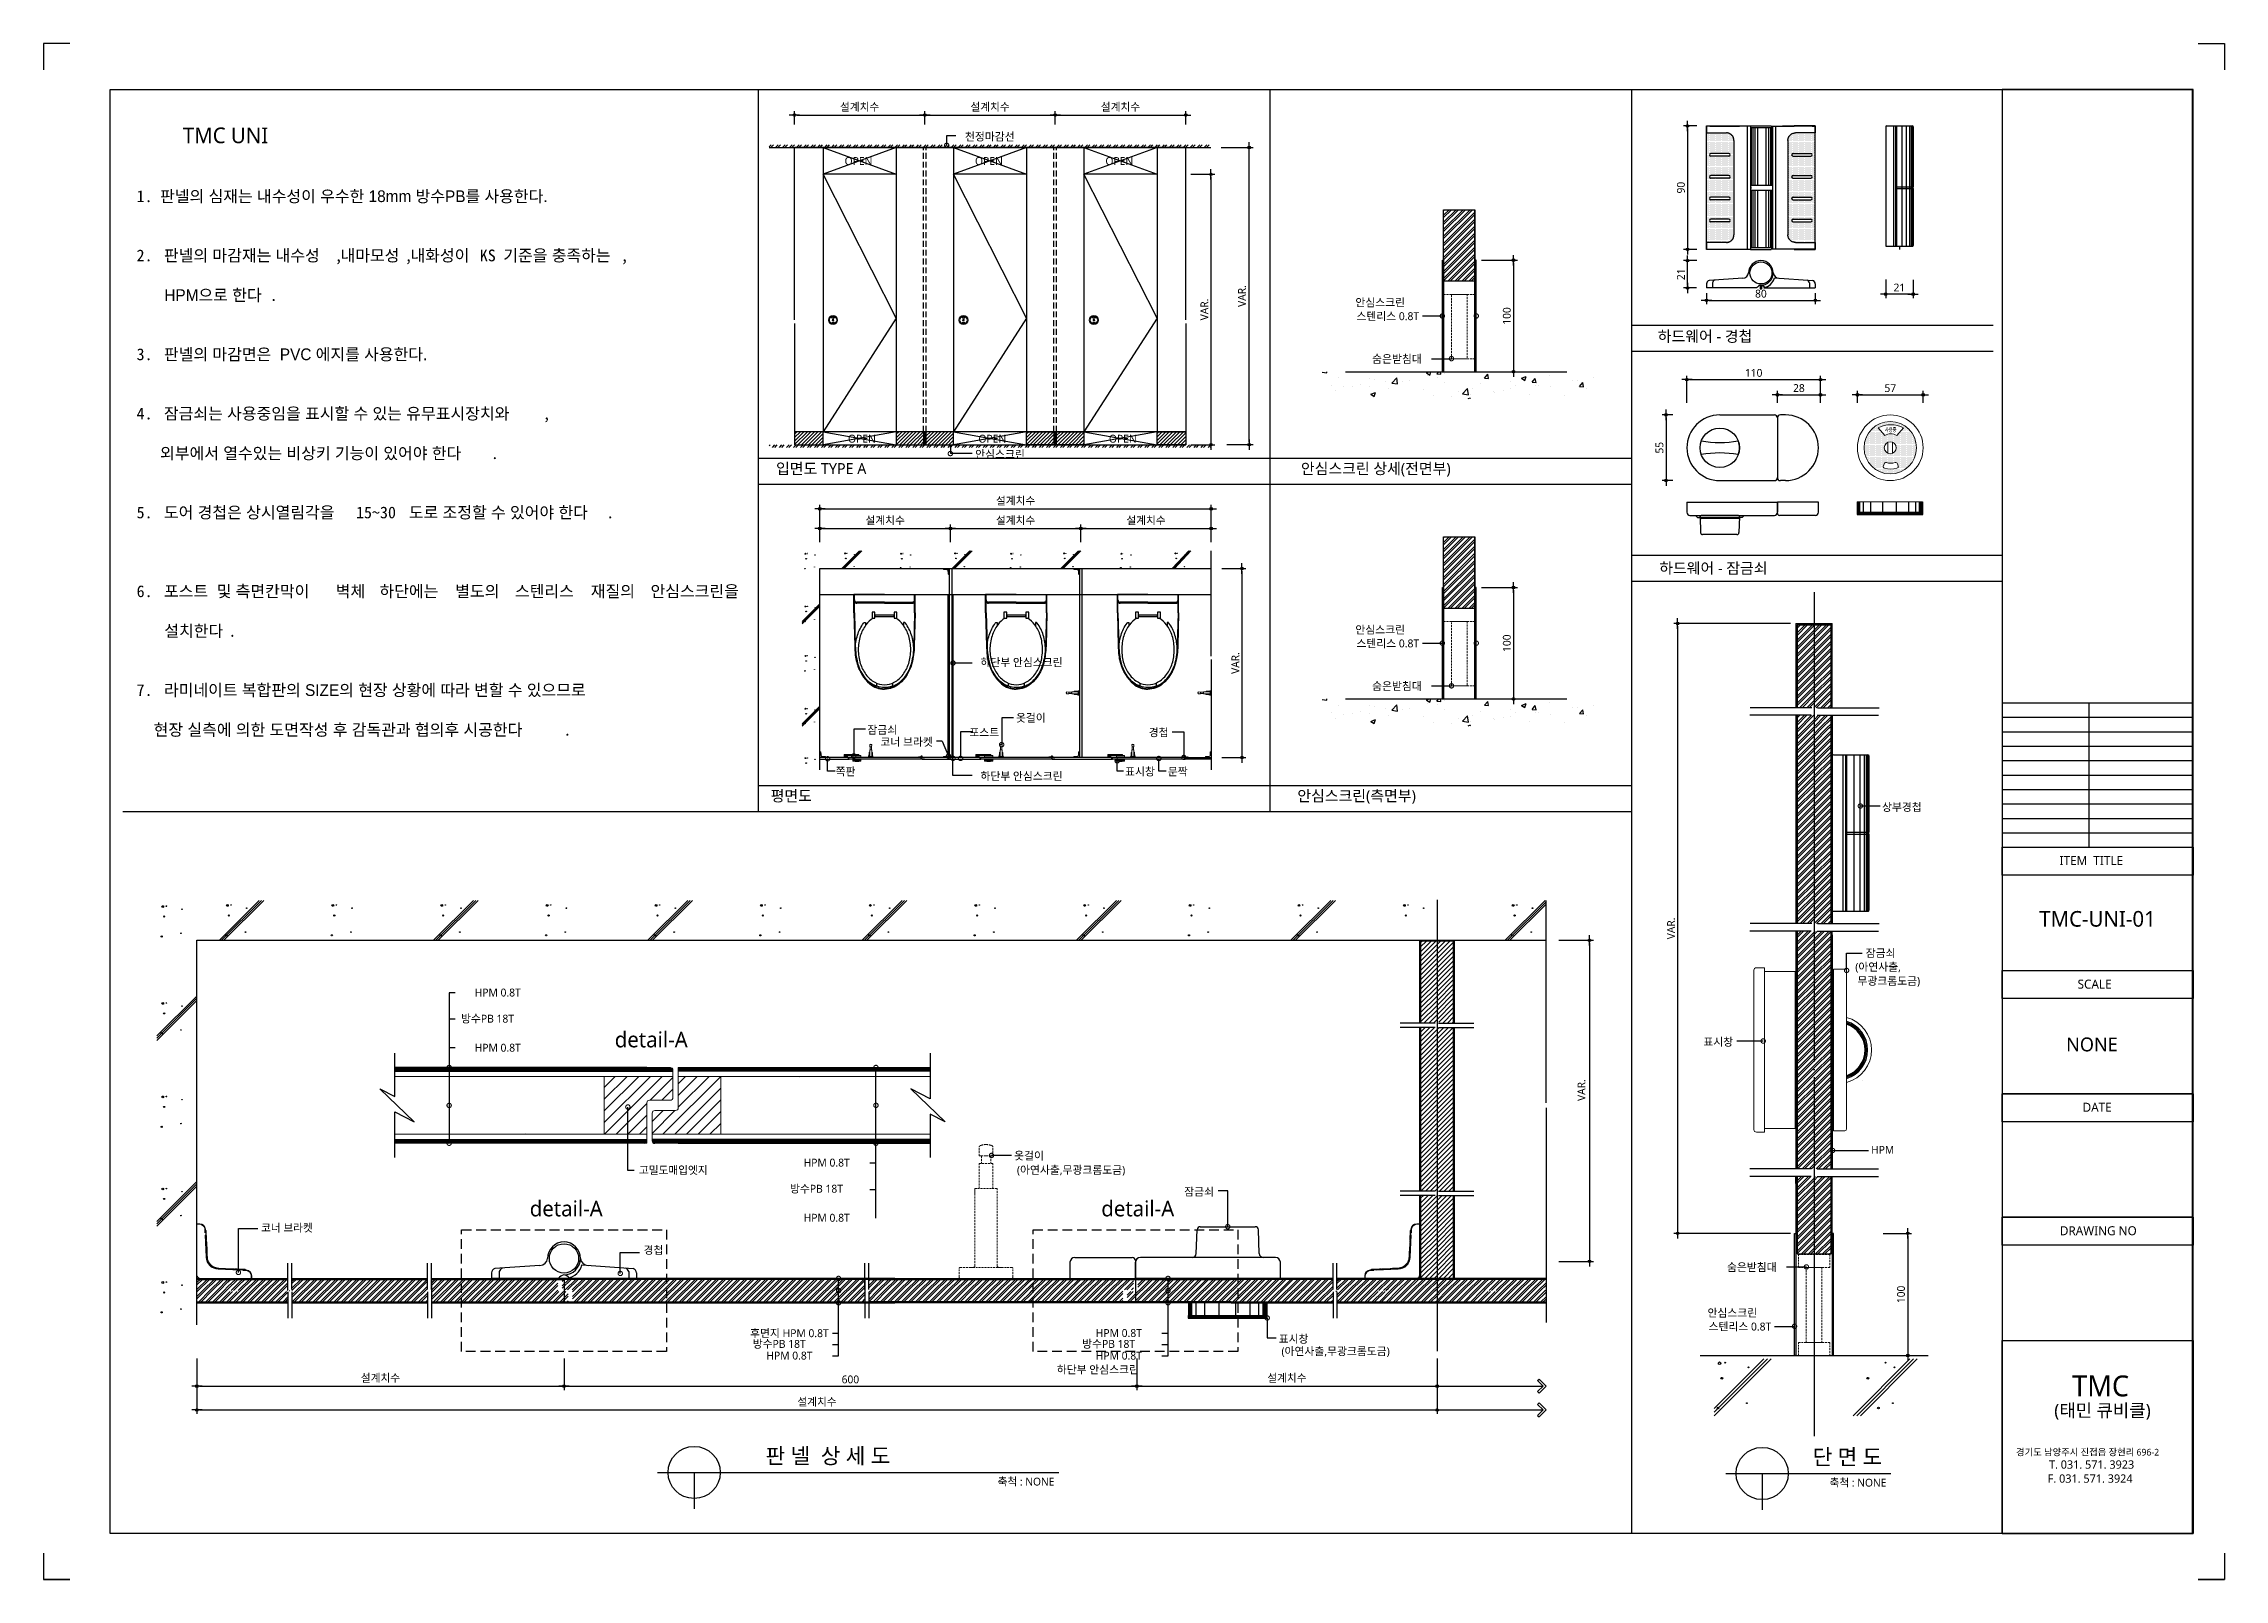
# Model space of a CAD drawing. Extents: x -255 to 8105, y -176 to 5714.
import ezdxf
from ezdxf.enums import TextEntityAlignment as Align

# ---------------------------------------------------------------- set-up
doc = ezdxf.new("R2010")
doc.units = 0
doc.header["$LTSCALE"] = 30
doc.linetypes.add('CEN', pattern=[62, 60, -1, 0, -1])
doc.linetypes.add('HIDDEN', pattern=[0.375, 0.25, -0.125])
doc.layers.get('0').update_dxf_attribs({"linetype": 'CONTINUOUS'})
for name, color, linetype in [('02---제품선', 4, 'CONTINUOUS'), ('0_toilet', 6, 'CONTINUOUS'), ('C', 2, 'CONTINUOUS'), ('curior-0Line', 252, 'CONTINUOUS'), ('DIM', 7, 'CONTINUOUS'), ('HAT', 8, 'CONTINUOUS'), ('HID', 9, 'HIDDEN'), ('jac text', 7, 'CONTINUOUS'), ('jc panel', 4, 'CONTINUOUS'), ('TIT', 3, 'CONTINUOUS'), ('경첩', 4, 'CONTINUOUS'), ('문자', 3, 'CONTINUOUS'), ('부자재', 4, 'CONTINUOUS'), ('옷걸이', 4, 'CONTINUOUS'), ('잠금쇠(회전형)', 4, 'CONTINUOUS'), ('중심선', 1, 'CEN'), ('치수', 1, 'CONTINUOUS'), ('판넬', 2, 'CONTINUOUS'), ('해치', 8, 'CONTINUOUS')]:
    doc.layers.add(name, color=color, linetype=linetype)
doc.styles.add('HDW', font='gulim.ttc')
doc.styles.add('MtXpl_Gulim', font='', dxfattribs={"height": 0.2})
doc.styles.add('MtXpl_Malgun_Gothic', font='', dxfattribs={"height": 0.2})
doc.styles.add('MtXpl_맑은_고딕', font='', dxfattribs={"height": 0.2})
doc.styles.add('돋움', font='malgun.ttf')
doc.styles.get('MtXpl_Gulim').set_extended_font_data('Gulim')
doc.styles.get('MtXpl_Malgun_Gothic').set_extended_font_data('Malgun Gothic')
doc.styles.get('MtXpl_맑은_고딕').set_extended_font_data('맑은 고딕')

# ---------------------------------------------------------------- blocks, each defined once
blk = doc.blocks.new('DIMDOT')
at = {"linetype": 'Continuous'}
blk.add_line((-2, 0), (2, 0), dxfattribs=at)
for radius in [0.5, 0.25]:
    blk.add_circle((0, 0), radius, dxfattribs=at)
blk = doc.blocks.new('_DOTSMALL')
at = {"color": 0, "linetype": 'ByBlock', "const_width": 0.5}
blk.add_lwpolyline([(-0.0625, 0, 1), (0.0625, 0, 1)], format="xyb", close=True, dxfattribs=at)
blk = doc.blocks.new('A$C63EC304E')
at = {"layer": '치수', "color": 1, "xscale": 2.5, "yscale": 2.5, "zscale": 2.5, "rotation": 234.3098741996962}
blk.add_blockref('_DOTSMALL', (0.31, 0.31), dxfattribs=at)
blk = doc.blocks.new('A$C2BC9653E')
at = {"layer": '치수', "xscale": 0.3333333333333333, "yscale": 0.3333333333333333, "zscale": 0.3333333333333333}
blk.add_blockref('A$C63EC304E', (0, 0), dxfattribs=at)
blk = doc.blocks.new('A$C7FC71301')
at = {"layer": '치수', "rotation": 180}
blk.add_blockref('A$C2BC9653E', (0.21, 0.21), dxfattribs=at)
blk = doc.blocks.new('A$C4A20372B')
at = {"layer": '치수'}
blk.add_blockref('A$C7FC71301', (0, 0), dxfattribs=at)
blk = doc.blocks.new('A$C566469F5')
at = {"layer": '치수'}
blk.add_blockref('A$C4A20372B', (0, 0), dxfattribs=at)
blk = doc.blocks.new('A$C7E317CD4')
at = {"layer": '해치', "xscale": 2, "yscale": 2, "zscale": 2}
blk.add_blockref('A$C566469F5', (0, 0), dxfattribs=at)
blk = doc.blocks.new('A$C601D7F27')
at = {"layer": '치수'}
blk.add_blockref('A$C7E317CD4', (0, 0), dxfattribs=at)
blk = doc.blocks.new('UNI-01', base_point=(7634, 7239))
at = {"color": 2}
for p, q in [((7379.3, 12953), (7379.3, 12853)), ((7379.3, 12953), (7379.3, 12953)), ((7379.3, 12953), (7379.3, 12853)), ((7379.3, 12953), (7379.3, 12953)), ((7379.3, 12953), (7379.3, 12853)), ((7479.3, 12953), (7379.3, 12953)), ((7379.3, 12953), (7379.3, 12853)), ((15639.3, 12953), (15739.3, 12953)), ((15639.3, 12953), (15739.3, 12953)), ((15639.3, 12953), (15739.3, 12953)), ((15739.3, 12953), (15739.3, 12853)), ((15739.3, 12953), (15739.3, 12853)), ((15739.3, 12953), (15739.3, 12853)), ((15739.3, 12953), (15739.3, 12853)), ((15739.3, 12953), (15739.3, 12953)), ((15739.3, 12953), (15739.3, 12853)), ((15739.3, 12953), (15739.3, 12953)), ((15739.3, 12953), (15739.3, 12853)), ((15739.3, 12953), (15739.3, 12853)), ((7634.4, 12777.2), (14886.8, 12777.2)), ((7634.4, 7238.8), (7634.4, 12777.2)), ((7634.4, 12777.2), (14886.8, 12777.2)), ((7634.4, 7238.8), (7634.4, 12777.2)), ((7634.4, 12777.2), (15616.4, 12777.2)), ((7634.4, 7238.8), (7634.4, 12777.2)), ((14886.8, 12777.2), (14886.8, 7238.8)), ((14886.8, 12777.2), (14886.8, 7238.8)), ((15616.4, 12777.2), (15616.4, 7238.8)), ((10160.8, 12554.5), (11854.4, 12554.5)), ((12741.3, 12122.1), (12746.3, 12122.1)), ((12741.3, 11694.6), (12741.3, 12122.1)), ((12746.3, 12122.1), (12746.3, 11694.6)), ((12871.3, 12122.1), (12866.3, 12122.1)), ((12866.3, 12122.1), (12866.3, 11694.6)), ((12871.3, 11694.6), (12871.3, 12122.1)), ((14493.4, 12175.5), (14493.4, 12163.9)), ((12370.6, 11694.6), (13218.2, 11694.6)), ((12746.3, 11694.6), (12741.3, 11694.6)), ((12866.3, 11694.6), (12871.3, 11694.6)), ((10367.5, 11464.7), (10257.5, 11464.7)), ((10257.5, 11464.7), (10257.5, 11414.7)), ((10367.5, 11414.7), (10367.5, 11464.7)), ((10647.5, 11464.7), (10647.5, 11414.7)), ((10867.5, 11464.7), (10647.5, 11464.7)), ((10647.5, 11464.7), (10647.5, 11414.7)), ((10752.5, 11464.7), (10752.5, 11414.7)), ((10762.5, 11464.7), (10752.5, 11464.7)), ((10752.5, 11464.7), (10752.5, 11414.7)), ((10762.5, 11414.7), (10762.5, 11464.7)), ((10867.5, 11414.7), (10867.5, 11464.7)), ((11147.5, 11464.7), (11367.5, 11464.7)), ((11147.5, 11414.7), (11147.5, 11464.7)), ((11252.5, 11464.7), (11252.5, 11414.7)), ((11262.5, 11464.7), (11252.5, 11464.7)), ((11252.5, 11464.7), (11252.5, 11414.7)), ((11262.5, 11414.7), (11262.5, 11464.7)), ((11367.5, 11464.7), (11367.5, 11414.7)), ((11367.5, 11464.7), (11367.5, 11414.7)), ((11647.5, 11464.7), (11757.5, 11464.7)), ((11647.5, 11414.7), (11647.5, 11464.7)), ((11757.5, 11464.7), (11757.5, 11414.7)), ((10257.5, 11414.7), (10367.5, 11414.7)), ((10647.5, 11414.7), (10867.5, 11414.7)), ((10752.5, 11414.7), (10762.5, 11414.7)), ((11367.5, 11414.7), (11147.5, 11414.7)), ((11252.5, 11414.7), (11262.5, 11414.7)), ((11757.5, 11414.7), (11647.5, 11414.7)), ((10845.4, 10839.8), (10845.4, 10214.8)), ((10865.4, 10839.8), (10865.4, 10214.8)), ((12741.3, 10867.2), (12746.3, 10867.2)), ((12741.3, 10439.7), (12741.3, 10867.2)), ((12746.3, 10867.2), (12746.3, 10439.7)), ((12871.3, 10867.2), (12866.3, 10867.2)), ((12866.3, 10867.2), (12866.3, 10439.7)), ((12871.3, 10439.7), (12871.3, 10867.2)), ((12370.6, 10439.7), (13218.2, 10439.7)), ((12746.3, 10439.7), (12741.3, 10439.7)), ((12866.3, 10439.7), (12871.3, 10439.7)), ((14091.3, 8390.1), (14096.3, 8390.1)), ((14091.3, 7921.9), (14091.3, 8390.1)), ((14096.3, 8390.1), (14096.3, 7921.9)), ((14241.3, 8390.1), (14236.3, 8390.1)), ((14236.3, 8390.1), (14236.3, 7921.9)), ((14241.3, 7921.9), (14241.3, 8390.1)), ((14101.3, 8311.7), (14231.3, 8311.7)), ((8865.8, 8217.1), (8865.8, 8123.8)), ((9374.2, 8217.1), (9374.2, 8123.8)), ((10527.8, 8213.8), (10527.8, 8127.1)), ((11565.1, 8217.1), (11565.1, 8123.8)), ((14096.3, 7921.9), (14091.3, 7921.9)), ((14236.3, 7921.9), (14241.3, 7921.9)), ((14886.8, 7238.8), (7634.4, 7238.8)), ((14886.8, 7238.8), (7634.4, 7238.8)), ((15616.4, 7238.8), (7634.4, 7238.8)), ((7379.3, 7163), (7379.3, 7063)), ((7379.3, 7163), (7379.3, 7063)), ((7379.3, 7163), (7379.3, 7063)), ((7379.3, 7163), (7379.3, 7063)), ((15739.3, 7163), (15739.3, 7063)), ((15739.3, 7163), (15739.3, 7063)), ((15739.3, 7163), (15739.3, 7063)), ((15739.3, 7163), (15739.3, 7063)), ((15739.3, 7163), (15739.3, 7063)), ((15739.3, 7163), (15739.3, 7063)), ((15739.3, 7163), (15739.3, 7063)), ((7379.3, 7063), (7479.3, 7063)), ((7379.3, 7063), (7379.3, 7063)), ((7379.3, 7063), (7379.3, 7063)), ((7479.3, 7063), (7379.3, 7063)), ((15739.3, 7063), (15639.3, 7063)), ((15739.3, 7063), (15639.3, 7063)), ((15739.3, 7063), (15639.3, 7063)), ((15639.3, 7063), (15739.3, 7063)), ((15639.3, 7063), (15739.3, 7063)), ((15639.3, 7063), (15739.3, 7063)), ((15739.3, 7063), (15739.3, 7063)), ((15739.3, 7063), (15739.3, 7063))]:
    blk.add_line(p, q, dxfattribs=at)
at = {"color": 8}
for p, q in [((10119.3, 10008), (10119.3, 12777.2)), ((12081.9, 10008), (12081.9, 12777.2)), ((13467.1, 7238.8), (13467.1, 12777.2)), ((13467.1, 11873.5), (14852.4, 11873.5)), ((13467.1, 11773.5), (14852.4, 11773.5)), ((10119.3, 11362.9), (13467.1, 11362.9)), ((10119.3, 11262.9), (13467.1, 11262.9)), ((13467.1, 10990.8), (14886.8, 10990.8)), ((13467.1, 10890.8), (14886.8, 10890.8)), ((10119.3, 10108), (12081.9, 10108)), ((12081.9, 10108), (13467.1, 10108)), ((7682.6, 10008), (13467.1, 10008))]:
    blk.add_line(p, q, dxfattribs=at)
for p, q in [((10257.5, 11893.4), (10257.5, 12554.5)), ((11757.5, 11893.4), (11757.5, 12554.5)), ((10257.5, 11879.6), (10257.5, 11414.7)), ((11757.5, 11879.6), (11757.5, 11414.7)), ((10257.5, 11414.7), (11757.5, 11414.7)), ((11855.4, 10604), (11855.4, 11007.6)), ((10355.4, 10168.1), (10355.4, 10939.8)), ((10355.4, 10939.8), (11855.4, 10939.8)), ((10355.4, 10839.8), (11855.4, 10839.8)), ((11855.4, 10590.6), (11855.4, 10168.1)), ((14155.7, 10377.1), (13919.8, 10377.1)), ((14157.7, 10406.1), (13921.8, 10406.1)), ((14177.9, 10377.1), (14413.8, 10377.1)), ((14179.9, 10406.1), (14415.8, 10406.1)), ((13138.7, 8890.5), (13138.7, 9667.3)), ((14155.7, 9549.6), (13919.8, 9549.6)), ((14157.7, 9578.6), (13921.8, 9578.6)), ((14177.9, 9549.6), (14413.8, 9549.6)), ((14179.9, 9578.6), (14415.8, 9578.6)), ((7967.1, 9514.2), (13138.7, 9514.2)), ((7967.1, 8039.2), (7967.1, 9514.2)), ((12714.3, 9196.3), (12579.5, 9196.3)), ((12727, 9196.3), (12861.8, 9196.3)), ((12714.3, 9179.2), (12579.5, 9179.2)), ((12727, 9179.2), (12861.8, 9179.2)), ((13138.7, 8871.5), (13138.7, 8048.2)), ((14155.7, 8637.5), (13919.8, 8637.5)), ((14177.9, 8637.5), (14413.8, 8637.5)), ((12714.3, 8552.5), (12579.5, 8552.5)), ((12714.3, 8535.4), (12579.5, 8535.4)), ((12727, 8552.5), (12861.8, 8552.5)), ((12727, 8535.4), (12861.8, 8535.4)), ((14155.7, 8608.5), (13919.8, 8608.5)), ((14177.9, 8608.5), (14413.8, 8608.5)), ((8316.1, 8175), (8316.1, 8276.1)), ((8330.7, 8175), (8330.7, 8276.1)), ((8851.2, 8175), (8851.2, 8276.1)), ((8865.8, 8175), (8865.8, 8276.1)), ((10527.8, 8175), (10527.8, 8276.1)), ((10542.5, 8175), (10542.5, 8276.1)), ((12322.4, 8175), (12322.4, 8276.1)), ((12337.1, 8175), (12337.1, 8276.1)), ((8316.1, 8165.5), (8316.1, 8064.4)), ((8330.7, 8165.5), (8330.7, 8064.4)), ((8851.2, 8165.5), (8851.2, 8064.4)), ((8865.8, 8165.5), (8865.8, 8064.4)), ((10527.8, 8165.5), (10527.8, 8064.4)), ((10542.5, 8165.5), (10542.5, 8064.4)), ((12322.4, 8165.5), (12322.4, 8064.4)), ((12337.1, 8165.5), (12337.1, 8064.4)), ((13729.1, 7921.9), (14603.4, 7921.9))]:
    blk.add_line(p, q)
at = {"color": 2, "linetype": 'Continuous'}
for p, q in [((12741.3, 12119.2), (12744.2, 12122.1)), ((12866.3, 12118.5), (12869.9, 12122.1)), ((12741.3, 12114.7), (12746.3, 12119.7)), ((12741.3, 12110.3), (12746.3, 12115.3)), ((12741.3, 12105.8), (12746.3, 12110.8)), ((12741.3, 12101.3), (12746.3, 12106.3)), ((12741.3, 12096.8), (12746.3, 12101.8)), ((12741.3, 12092.3), (12746.3, 12097.3)), ((12741.3, 12087.8), (12746.3, 12092.8)), ((12741.3, 12083.3), (12746.3, 12088.3)), ((12741.3, 12078.8), (12746.3, 12083.8)), ((12741.3, 12074.3), (12746.3, 12079.3)), ((12741.3, 12069.8), (12746.3, 12074.8)), ((12741.3, 12065.4), (12746.3, 12070.4)), ((12741.3, 12060.9), (12746.3, 12065.9)), ((12741.3, 12056.4), (12746.3, 12061.4)), ((12741.3, 12051.9), (12746.3, 12056.9)), ((12741.3, 12047.4), (12746.3, 12052.4)), ((12741.3, 12042.9), (12746.3, 12047.9)), ((12741.3, 12038.4), (12746.3, 12043.4)), ((12741.3, 12033.9), (12746.3, 12038.9)), ((12866.3, 12114), (12871.3, 12119)), ((12866.3, 12109.5), (12871.3, 12114.5)), ((12866.3, 12105), (12871.3, 12110)), ((12866.3, 12100.5), (12871.3, 12105.5)), ((12866.3, 12096.1), (12871.3, 12101.1)), ((12866.3, 12091.6), (12871.3, 12096.6)), ((12866.3, 12087.1), (12871.3, 12092.1)), ((12866.3, 12082.6), (12871.3, 12087.6)), ((12866.3, 12078.1), (12871.3, 12083.1)), ((12866.3, 12073.6), (12871.3, 12078.6)), ((12866.3, 12069.1), (12871.3, 12074.1)), ((12866.3, 12064.6), (12871.3, 12069.6)), ((12866.3, 12060.1), (12871.3, 12065.1)), ((12866.3, 12055.6), (12871.3, 12060.6)), ((12866.3, 12051.2), (12871.3, 12056.2)), ((12866.3, 12046.7), (12871.3, 12051.7)), ((12866.3, 12042.2), (12871.3, 12047.2)), ((12866.3, 12037.7), (12871.3, 12042.7)), ((12741.3, 12029.4), (12746.3, 12034.4)), ((12741.3, 12024.9), (12746.3, 12029.9)), ((12741.3, 12020.5), (12746.3, 12025.5)), ((12741.3, 12016), (12746.3, 12021)), ((12741.3, 12011.5), (12746.3, 12016.5)), ((12741.3, 12007), (12746.3, 12012)), ((12741.3, 12002.5), (12746.3, 12007.5)), ((12741.3, 11998), (12746.3, 12003)), ((12741.3, 11993.5), (12746.3, 11998.5)), ((12741.3, 11989), (12746.3, 11994)), ((12741.3, 11984.5), (12746.3, 11989.5)), ((12741.3, 11980), (12746.3, 11985)), ((12741.3, 11975.5), (12746.3, 11980.5)), ((12741.3, 11971.1), (12746.3, 11976.1)), ((12741.3, 11966.6), (12746.3, 11971.6)), ((12741.3, 11962.1), (12746.3, 11967.1)), ((12741.3, 11957.6), (12746.3, 11962.6)), ((12741.3, 11953.1), (12746.3, 11958.1)), ((12866.3, 12033.2), (12871.3, 12038.2)), ((12866.3, 12028.7), (12871.3, 12033.7)), ((12866.3, 12024.2), (12871.3, 12029.2)), ((12866.3, 12019.7), (12871.3, 12024.7)), ((12866.3, 12015.2), (12871.3, 12020.2)), ((12866.3, 12010.7), (12871.3, 12015.7)), ((12866.3, 12006.3), (12871.3, 12011.3)), ((12866.3, 12001.8), (12871.3, 12006.8)), ((12866.3, 11997.3), (12871.3, 12002.3)), ((12866.3, 11992.8), (12871.3, 11997.8)), ((12866.3, 11988.3), (12871.3, 11993.3)), ((12866.3, 11983.8), (12871.3, 11988.8)), ((12866.3, 11979.3), (12871.3, 11984.3)), ((12866.3, 11974.8), (12871.3, 11979.8)), ((12866.3, 11970.3), (12871.3, 11975.3)), ((12866.3, 11965.8), (12871.3, 11970.8)), ((12866.3, 11961.4), (12871.3, 11966.4)), ((12866.3, 11956.9), (12871.3, 11961.9)), ((12866.3, 11952.4), (12871.3, 11957.4)), ((12741.3, 11948.6), (12746.3, 11953.6)), ((12741.3, 11944.1), (12746.3, 11949.1)), ((12741.3, 11939.6), (12746.3, 11944.6)), ((12741.3, 11935.1), (12746.3, 11940.1)), ((12741.3, 11930.6), (12746.3, 11935.6)), ((12741.3, 11926.2), (12746.3, 11931.2)), ((12741.3, 11921.7), (12746.3, 11926.7)), ((12741.3, 11917.2), (12746.3, 11922.2)), ((12741.3, 11912.7), (12746.3, 11917.7)), ((12741.3, 11903.7), (12746.3, 11908.7)), ((12741.3, 11899.2), (12746.3, 11904.2)), ((12741.3, 11894.7), (12746.3, 11899.7)), ((12741.3, 11890.2), (12746.3, 11895.2)), ((12741.3, 11885.7), (12746.3, 11890.7)), ((12741.3, 11881.3), (12746.3, 11886.3)), ((12741.3, 11876.8), (12746.3, 11881.8)), ((12741.3, 11872.3), (12746.3, 11877.3)), ((12741.3, 11867.8), (12746.3, 11872.8)), ((12742.9, 11909.7), (12746.3, 11913.2)), ((12866.3, 11947.9), (12871.3, 11952.9)), ((12866.3, 11943.4), (12871.3, 11948.4)), ((12866.3, 11938.9), (12871.3, 11943.9)), ((12866.3, 11934.4), (12871.3, 11939.4)), ((12866.3, 11929.9), (12871.3, 11934.9)), ((12866.3, 11925.4), (12871.3, 11930.4)), ((12866.3, 11920.9), (12871.3, 11925.9)), ((12866.3, 11916.5), (12871.3, 11921.5)), ((12866.3, 11912), (12871.3, 11917)), ((12866.3, 11907.5), (12871.3, 11912.5)), ((12866.3, 11903), (12870.1, 11906.7)), ((12866.3, 11898.5), (12871.3, 11903.5)), ((12866.3, 11894), (12871.3, 11899)), ((12866.3, 11889.5), (12871.3, 11894.5)), ((12866.3, 11885), (12871.3, 11890)), ((12866.3, 11880.5), (12871.3, 11885.5)), ((12866.3, 11876), (12871.3, 11881)), ((12866.3, 11871.6), (12871.3, 11876.6)), ((12866.3, 11867.1), (12871.3, 11872.1)), ((12741.3, 11863.3), (12746.3, 11868.3)), ((12741.3, 11858.8), (12746.3, 11863.8)), ((12741.3, 11854.3), (12746.3, 11859.3)), ((12741.3, 11849.8), (12746.3, 11854.8)), ((12741.3, 11845.3), (12746.3, 11850.3)), ((12741.3, 11840.8), (12746.3, 11845.8)), ((12741.3, 11836.4), (12746.3, 11841.4)), ((12741.3, 11831.9), (12746.3, 11836.9)), ((12741.3, 11827.4), (12746.3, 11832.4)), ((12741.3, 11822.9), (12746.3, 11827.9)), ((12741.3, 11818.4), (12746.3, 11823.4)), ((12741.3, 11813.9), (12746.3, 11818.9)), ((12741.3, 11809.4), (12746.3, 11814.4)), ((12741.3, 11804.9), (12746.3, 11809.9)), ((12741.3, 11800.4), (12746.3, 11805.4)), ((12741.3, 11795.9), (12746.3, 11800.9)), ((12741.3, 11791.5), (12746.3, 11796.5)), ((12741.3, 11787), (12746.3, 11792)), ((12866.3, 11862.6), (12871.3, 11867.6)), ((12866.3, 11858.1), (12871.3, 11863.1)), ((12866.3, 11853.6), (12871.3, 11858.6)), ((12866.3, 11849.1), (12871.3, 11854.1)), ((12866.3, 11844.6), (12871.3, 11849.6)), ((12866.3, 11840.1), (12871.3, 11845.1)), ((12866.3, 11835.6), (12871.3, 11840.6)), ((12866.3, 11831.1), (12871.3, 11836.1)), ((12866.3, 11826.7), (12871.3, 11831.7)), ((12866.3, 11822.2), (12871.3, 11827.2)), ((12866.3, 11817.7), (12871.3, 11822.7)), ((12866.3, 11813.2), (12871.3, 11818.2)), ((12866.3, 11808.7), (12871.3, 11813.7)), ((12866.3, 11804.2), (12871.3, 11809.2)), ((12866.3, 11799.7), (12871.3, 11804.7)), ((12866.3, 11795.2), (12871.3, 11800.2)), ((12866.3, 11790.7), (12871.3, 11795.7)), ((12866.3, 11786.2), (12871.3, 11791.2)), ((12741.3, 11782.5), (12746.3, 11787.5)), ((12741.3, 11778), (12746.3, 11783)), ((12741.3, 11773.5), (12746.3, 11778.5)), ((12741.3, 11769), (12746.3, 11774)), ((12741.3, 11764.5), (12746.3, 11769.5)), ((12741.3, 11760), (12746.3, 11765)), ((12741.3, 11755.5), (12746.3, 11760.5)), ((12741.3, 11751), (12746.3, 11756)), ((12741.3, 11746.6), (12746.3, 11751.6)), ((12741.3, 11742.1), (12746.3, 11747.1)), ((12741.3, 11737.6), (12746.3, 11742.6)), ((12741.3, 11733.1), (12746.3, 11738.1)), ((12741.3, 11728.6), (12746.3, 11733.6)), ((12741.3, 11724.1), (12746.3, 11729.1)), ((12741.3, 11719.6), (12746.3, 11724.6)), ((12741.3, 11715.1), (12746.3, 11720.1)), ((12741.3, 11710.6), (12746.3, 11715.6)), ((12741.3, 11706.1), (12746.3, 11711.1)), ((12741.3, 11701.7), (12746.3, 11706.7)), ((12866.3, 11781.7), (12871.3, 11786.7)), ((12866.3, 11777.3), (12871.3, 11782.3)), ((12866.3, 11772.8), (12871.3, 11777.8)), ((12866.3, 11768.3), (12871.3, 11773.3)), ((12866.3, 11763.8), (12871.3, 11768.8)), ((12866.3, 11759.3), (12871.3, 11764.3)), ((12866.3, 11754.8), (12871.3, 11759.8)), ((12866.3, 11750.3), (12871.3, 11755.3)), ((12866.3, 11745.8), (12871.3, 11750.8)), ((12866.3, 11741.3), (12871.3, 11746.3)), ((12866.3, 11736.8), (12871.3, 11741.8)), ((12866.3, 11732.4), (12871.3, 11737.4)), ((12866.3, 11727.9), (12871.3, 11732.9)), ((12866.3, 11723.4), (12871.3, 11728.4)), ((12866.3, 11718.9), (12871.3, 11723.9)), ((12866.3, 11714.4), (12871.3, 11719.4)), ((12866.3, 11709.9), (12871.3, 11714.9)), ((12866.3, 11705.4), (12871.3, 11710.4)), ((12866.3, 11700.9), (12871.3, 11705.9)), ((12741.3, 11697.2), (12746.3, 11702.2)), ((12743.3, 11694.6), (12746.3, 11697.7)), ((12866.3, 11696.4), (12871.3, 11701.4)), ((12869, 11694.6), (12871.3, 11696.9)), ((10752.5, 11461), (10756.2, 11464.7)), ((10752.5, 11456.5), (10760.7, 11464.7)), ((10752.5, 11452), (10762.5, 11462)), ((10752.5, 11447.6), (10762.5, 11457.6)), ((11252.5, 11461), (11256.2, 11464.7)), ((11252.5, 11456.5), (11260.7, 11464.7)), ((11252.5, 11452), (11262.5, 11462)), ((11252.5, 11447.6), (11262.5, 11457.6)), ((10752.5, 11443.1), (10762.5, 11453.1)), ((10752.5, 11438.6), (10762.5, 11448.6)), ((10752.5, 11434.1), (10762.5, 11444.1)), ((10752.5, 11429.6), (10762.5, 11439.6)), ((10752.5, 11425.1), (10762.5, 11435.1)), ((10752.5, 11420.6), (10762.5, 11430.6)), ((10752.5, 11416.1), (10762.5, 11426.1)), ((10755.6, 11414.7), (10762.5, 11421.6)), ((10760.1, 11414.7), (10762.5, 11417.1)), ((11252.5, 11443.1), (11262.5, 11453.1)), ((11252.5, 11438.6), (11262.5, 11448.6)), ((11252.5, 11434.1), (11262.5, 11444.1)), ((11252.5, 11429.6), (11262.5, 11439.6)), ((11252.5, 11425.1), (11262.5, 11435.1)), ((11252.5, 11420.6), (11262.5, 11430.6)), ((11252.5, 11416.1), (11262.5, 11426.1)), ((11255.6, 11414.7), (11262.5, 11421.6)), ((11260.1, 11414.7), (11262.5, 11417.1)), ((12741.3, 10864.3), (12744.2, 10867.2)), ((12741.3, 10859.8), (12746.3, 10864.8)), ((12741.3, 10855.3), (12746.3, 10860.3)), ((12741.3, 10850.8), (12746.3, 10855.8)), ((12741.3, 10846.4), (12746.3, 10851.4)), ((12741.3, 10841.9), (12746.3, 10846.9)), ((12741.3, 10837.4), (12746.3, 10842.4)), ((12741.3, 10832.9), (12746.3, 10837.9)), ((12741.3, 10828.4), (12746.3, 10833.4)), ((12741.3, 10823.9), (12746.3, 10828.9)), ((12741.3, 10819.4), (12746.3, 10824.4)), ((12741.3, 10814.9), (12746.3, 10819.9)), ((12741.3, 10810.4), (12746.3, 10815.4)), ((12741.3, 10805.9), (12746.3, 10810.9)), ((12741.3, 10801.5), (12746.3, 10806.5)), ((12741.3, 10797), (12746.3, 10802)), ((12741.3, 10792.5), (12746.3, 10797.5)), ((12741.3, 10788), (12746.3, 10793)), ((12741.3, 10783.5), (12746.3, 10788.5)), ((12866.3, 10863.6), (12869.9, 10867.2)), ((12866.3, 10859.1), (12871.3, 10864.1)), ((12866.3, 10854.6), (12871.3, 10859.6)), ((12866.3, 10850.1), (12871.3, 10855.1)), ((12866.3, 10845.6), (12871.3, 10850.6)), ((12866.3, 10841.1), (12871.3, 10846.1)), ((12866.3, 10836.7), (12871.3, 10841.7)), ((12866.3, 10832.2), (12871.3, 10837.2)), ((12866.3, 10827.7), (12871.3, 10832.7)), ((12866.3, 10823.2), (12871.3, 10828.2)), ((12866.3, 10818.7), (12871.3, 10823.7)), ((12866.3, 10814.2), (12871.3, 10819.2)), ((12866.3, 10809.7), (12871.3, 10814.7)), ((12866.3, 10805.2), (12871.3, 10810.2)), ((12866.3, 10800.7), (12871.3, 10805.7)), ((12866.3, 10796.2), (12871.3, 10801.2)), ((12866.3, 10791.8), (12871.3, 10796.8)), ((12866.3, 10787.3), (12871.3, 10792.3)), ((12866.3, 10782.8), (12871.3, 10787.8)), ((12741.3, 10779), (12746.3, 10784)), ((12741.3, 10774.5), (12746.3, 10779.5)), ((12741.3, 10770), (12746.3, 10775)), ((12741.3, 10765.5), (12746.3, 10770.5)), ((12741.3, 10761), (12746.3, 10766)), ((12741.3, 10756.6), (12746.3, 10761.6)), ((12741.3, 10752.1), (12746.3, 10757.1)), ((12741.3, 10747.6), (12746.3, 10752.6)), ((12741.3, 10743.1), (12746.3, 10748.1)), ((12741.3, 10738.6), (12746.3, 10743.6)), ((12741.3, 10734.1), (12746.3, 10739.1)), ((12741.3, 10729.6), (12746.3, 10734.6)), ((12741.3, 10725.1), (12746.3, 10730.1)), ((12741.3, 10720.6), (12746.3, 10725.6)), ((12741.3, 10716.1), (12746.3, 10721.1)), ((12741.3, 10711.7), (12746.3, 10716.7)), ((12741.3, 10707.2), (12746.3, 10712.2)), ((12741.3, 10702.7), (12746.3, 10707.7)), ((12741.3, 10698.2), (12746.3, 10703.2)), ((12866.3, 10778.3), (12871.3, 10783.3)), ((12866.3, 10773.8), (12871.3, 10778.8)), ((12866.3, 10769.3), (12871.3, 10774.3)), ((12866.3, 10764.8), (12871.3, 10769.8)), ((12866.3, 10760.3), (12871.3, 10765.3)), ((12866.3, 10755.8), (12871.3, 10760.8)), ((12866.3, 10751.3), (12871.3, 10756.3)), ((12866.3, 10746.8), (12871.3, 10751.8)), ((12866.3, 10742.4), (12871.3, 10747.4)), ((12866.3, 10737.9), (12871.3, 10742.9)), ((12866.3, 10733.4), (12871.3, 10738.4)), ((12866.3, 10728.9), (12871.3, 10733.9)), ((12866.3, 10724.4), (12871.3, 10729.4)), ((12866.3, 10719.9), (12871.3, 10724.9)), ((12866.3, 10715.4), (12871.3, 10720.4)), ((12866.3, 10710.9), (12871.3, 10715.9)), ((12866.3, 10706.4), (12871.3, 10711.4)), ((12866.3, 10701.9), (12871.3, 10706.9)), ((12866.3, 10697.5), (12871.3, 10702.5)), ((12741.3, 10693.7), (12746.3, 10698.7)), ((12741.3, 10689.2), (12746.3, 10694.2)), ((12741.3, 10684.7), (12746.3, 10689.7)), ((12741.3, 10680.2), (12746.3, 10685.2)), ((12741.3, 10675.7), (12746.3, 10680.7)), ((12741.3, 10671.2), (12746.3, 10676.2)), ((12741.3, 10666.8), (12746.3, 10671.8)), ((12741.3, 10662.3), (12746.3, 10667.3)), ((12741.3, 10657.8), (12746.3, 10662.8)), ((12741.3, 10648.8), (12746.3, 10653.8)), ((12741.3, 10644.3), (12746.3, 10649.3)), ((12741.3, 10639.8), (12746.3, 10644.8)), ((12741.3, 10635.3), (12746.3, 10640.3)), ((12741.3, 10630.8), (12746.3, 10635.8)), ((12741.3, 10626.3), (12746.3, 10631.3)), ((12741.3, 10621.8), (12746.3, 10626.8)), ((12741.3, 10617.4), (12746.3, 10622.4)), ((12741.3, 10612.9), (12746.3, 10617.9)), ((12742.9, 10654.8), (12746.3, 10658.3)), ((12866.3, 10693), (12871.3, 10698)), ((12866.3, 10688.5), (12871.3, 10693.5)), ((12866.3, 10684), (12871.3, 10689)), ((12866.3, 10679.5), (12871.3, 10684.5)), ((12866.3, 10675), (12871.3, 10680)), ((12866.3, 10670.5), (12871.3, 10675.5)), ((12866.3, 10666), (12871.3, 10671)), ((12866.3, 10661.5), (12871.3, 10666.5)), ((12866.3, 10657), (12871.3, 10662)), ((12866.3, 10652.6), (12871.3, 10657.6)), ((12866.3, 10648.1), (12870.1, 10651.8)), ((12866.3, 10643.6), (12871.3, 10648.6)), ((12866.3, 10639.1), (12871.3, 10644.1)), ((12866.3, 10634.6), (12871.3, 10639.6)), ((12866.3, 10630.1), (12871.3, 10635.1)), ((12866.3, 10625.6), (12871.3, 10630.6)), ((12866.3, 10621.1), (12871.3, 10626.1)), ((12866.3, 10616.6), (12871.3, 10621.6)), ((12741.3, 10608.4), (12746.3, 10613.4)), ((12741.3, 10603.9), (12746.3, 10608.9)), ((12741.3, 10599.4), (12746.3, 10604.4)), ((12741.3, 10594.9), (12746.3, 10599.9)), ((12741.3, 10590.4), (12746.3, 10595.4)), ((12741.3, 10585.9), (12746.3, 10590.9)), ((12741.3, 10581.4), (12746.3, 10586.4)), ((12741.3, 10576.9), (12746.3, 10581.9)), ((12741.3, 10572.5), (12746.3, 10577.5)), ((12741.3, 10568), (12746.3, 10573)), ((12741.3, 10563.5), (12746.3, 10568.5)), ((12741.3, 10559), (12746.3, 10564)), ((12741.3, 10554.5), (12746.3, 10559.5)), ((12741.3, 10550), (12746.3, 10555)), ((12741.3, 10545.5), (12746.3, 10550.5)), ((12741.3, 10541), (12746.3, 10546)), ((12741.3, 10536.5), (12746.3, 10541.5)), ((12741.3, 10532), (12746.3, 10537)), ((12866.3, 10612.1), (12871.3, 10617.1)), ((12866.3, 10607.7), (12871.3, 10612.7)), ((12866.3, 10603.2), (12871.3, 10608.2)), ((12866.3, 10598.7), (12871.3, 10603.7)), ((12866.3, 10594.2), (12871.3, 10599.2)), ((12866.3, 10589.7), (12871.3, 10594.7)), ((12866.3, 10585.2), (12871.3, 10590.2)), ((12866.3, 10580.7), (12871.3, 10585.7)), ((12866.3, 10576.2), (12871.3, 10581.2)), ((12866.3, 10571.7), (12871.3, 10576.7)), ((12866.3, 10567.2), (12871.3, 10572.2)), ((12866.3, 10562.8), (12871.3, 10567.8)), ((12866.3, 10558.3), (12871.3, 10563.3)), ((12866.3, 10553.8), (12871.3, 10558.8)), ((12866.3, 10549.3), (12871.3, 10554.3)), ((12866.3, 10544.8), (12871.3, 10549.8)), ((12866.3, 10540.3), (12871.3, 10545.3)), ((12866.3, 10535.8), (12871.3, 10540.8)), ((12866.3, 10531.3), (12871.3, 10536.3)), ((12741.3, 10527.6), (12746.3, 10532.6)), ((12741.3, 10523.1), (12746.3, 10528.1)), ((12741.3, 10518.6), (12746.3, 10523.6)), ((12741.3, 10514.1), (12746.3, 10519.1)), ((12741.3, 10509.6), (12746.3, 10514.6)), ((12741.3, 10505.1), (12746.3, 10510.1)), ((12741.3, 10500.6), (12746.3, 10505.6)), ((12741.3, 10496.1), (12746.3, 10501.1)), ((12741.3, 10491.6), (12746.3, 10496.6)), ((12741.3, 10487.1), (12746.3, 10492.1)), ((12741.3, 10482.7), (12746.3, 10487.7)), ((12741.3, 10478.2), (12746.3, 10483.2)), ((12741.3, 10473.7), (12746.3, 10478.7)), ((12741.3, 10469.2), (12746.3, 10474.2)), ((12741.3, 10464.7), (12746.3, 10469.7)), ((12741.3, 10460.2), (12746.3, 10465.2)), ((12741.3, 10455.7), (12746.3, 10460.7)), ((12741.3, 10451.2), (12746.3, 10456.2)), ((12741.3, 10446.7), (12746.3, 10451.7)), ((12866.3, 10526.8), (12871.3, 10531.8)), ((12866.3, 10522.3), (12871.3, 10527.3)), ((12866.3, 10517.9), (12871.3, 10522.9)), ((12866.3, 10513.4), (12871.3, 10518.4)), ((12866.3, 10508.9), (12871.3, 10513.9)), ((12866.3, 10504.4), (12871.3, 10509.4)), ((12866.3, 10499.9), (12871.3, 10504.9)), ((12866.3, 10495.4), (12871.3, 10500.4)), ((12866.3, 10490.9), (12871.3, 10495.9)), ((12866.3, 10486.4), (12871.3, 10491.4)), ((12866.3, 10481.9), (12871.3, 10486.9)), ((12866.3, 10477.4), (12871.3, 10482.4)), ((12866.3, 10473), (12871.3, 10478)), ((12866.3, 10468.5), (12871.3, 10473.5)), ((12866.3, 10464), (12871.3, 10469)), ((12866.3, 10459.5), (12871.3, 10464.5)), ((12866.3, 10455), (12871.3, 10460)), ((12866.3, 10450.5), (12871.3, 10455.5)), ((12866.3, 10446), (12871.3, 10451)), ((12741.3, 10442.2), (12746.3, 10447.2)), ((12743.3, 10439.7), (12746.3, 10442.8)), ((12866.3, 10441.5), (12871.3, 10446.5)), ((12869, 10439.7), (12871.3, 10442))]:
    blk.add_line(p, q, dxfattribs=at)
at = {"color": 3, "linetype": 'Continuous'}
for p, q in [((10307.2, 11464.7), (10257.5, 11415)), ((10293.7, 11464.7), (10257.5, 11428.5)), ((10280.3, 11464.7), (10257.5, 11442)), ((10266.8, 11464.7), (10257.5, 11455.5)), ((10320.7, 11464.7), (10270.7, 11414.7)), ((10334.1, 11464.7), (10284.1, 11414.7)), ((10347.6, 11464.7), (10297.6, 11414.7)), ((10361.1, 11464.7), (10311.1, 11414.7)), ((10367.5, 11457.7), (10324.5, 11414.7)), ((10684.4, 11464.7), (10647.5, 11427.9)), ((10670.9, 11464.7), (10647.5, 11441.3)), ((10657.4, 11464.7), (10647.5, 11454.8)), ((10697.8, 11464.7), (10647.8, 11414.7)), ((10711.3, 11464.7), (10661.3, 11414.7)), ((10724.8, 11464.7), (10674.8, 11414.7)), ((10738.2, 11464.7), (10688.2, 11414.7)), ((10751.7, 11464.7), (10701.7, 11414.7)), ((10805.6, 11464.7), (10762.5, 11421.6)), ((10792.1, 11464.7), (10762.5, 11435.1)), ((10778.7, 11464.7), (10762.5, 11448.6)), ((10765.2, 11464.7), (10762.5, 11462)), ((10819.1, 11464.7), (10769.1, 11414.7)), ((10832.5, 11464.7), (10782.5, 11414.7)), ((10846, 11464.7), (10796, 11414.7)), ((10859.5, 11464.7), (10809.5, 11414.7)), ((10867.5, 11459.3), (10823, 11414.7)), ((11196.2, 11464.7), (11147.5, 11416)), ((11182.8, 11464.7), (11147.5, 11429.5)), ((11169.3, 11464.7), (11147.5, 11442.9)), ((11155.8, 11464.7), (11147.5, 11456.4)), ((11209.7, 11464.7), (11159.7, 11414.7)), ((11223.2, 11464.7), (11173.2, 11414.7)), ((11236.7, 11464.7), (11186.7, 11414.7)), ((11250.1, 11464.7), (11200.1, 11414.7)), ((11252.5, 11453.6), (11213.6, 11414.7)), ((11304, 11464.7), (11262.5, 11423.2)), ((11290.5, 11464.7), (11262.5, 11436.7)), ((11277.1, 11464.7), (11262.5, 11450.2)), ((11263.6, 11464.7), (11262.5, 11463.6)), ((11317.5, 11464.7), (11267.5, 11414.7)), ((11330.9, 11464.7), (11280.9, 11414.7)), ((11344.4, 11464.7), (11294.4, 11414.7)), ((11357.9, 11464.7), (11307.9, 11414.7)), ((11367.5, 11460.9), (11321.4, 11414.7)), ((11694.6, 11464.7), (11647.5, 11417.6)), ((11681.2, 11464.7), (11647.5, 11431.1)), ((11667.7, 11464.7), (11647.5, 11444.5)), ((11654.2, 11464.7), (11647.5, 11458)), ((11708.1, 11464.7), (11658.1, 11414.7)), ((11721.6, 11464.7), (11671.6, 11414.7)), ((11735.1, 11464.7), (11685.1, 11414.7)), ((11748.5, 11464.7), (11698.5, 11414.7)), ((11757.5, 11460.2), (11712, 11414.7)), ((10367.5, 11444.2), (10338, 11414.7)), ((10367.5, 11430.7), (10351.5, 11414.7)), ((10367.5, 11417.3), (10365, 11414.7)), ((10752.5, 11452), (10715.2, 11414.7)), ((10752.5, 11438.6), (10728.7, 11414.7)), ((10752.5, 11425.1), (10742.1, 11414.7)), ((10867.5, 11445.8), (10836.4, 11414.7)), ((10867.5, 11432.3), (10849.9, 11414.7)), ((10867.5, 11418.9), (10863.4, 11414.7)), ((11252.5, 11440.2), (11227.1, 11414.7)), ((11252.5, 11426.7), (11240.5, 11414.7)), ((11367.5, 11447.4), (11334.8, 11414.7)), ((11367.5, 11433.9), (11348.3, 11414.7)), ((11367.5, 11420.5), (11361.8, 11414.7)), ((11757.5, 11446.8), (11725.5, 11414.7)), ((11757.5, 11433.3), (11738.9, 11414.7)), ((11757.5, 11419.8), (11752.4, 11414.7))]:
    blk.add_line(p, q, dxfattribs=at)
at = {"color": 4}
for p, q in [((10844.1, 10937.7), (10834.4, 10938.3)), ((10844.1, 10937.7), (10844.8, 10937.7)), ((10848.2, 10933.9), (10848.7, 10923.8)), ((11344.1, 10937.7), (11334.3, 10938.3)), ((11344.1, 10937.7), (11344.7, 10937.7)), ((11348.1, 10933.9), (11348.6, 10923.8)), ((10278.5, 8990.7), (10277.5, 8991.6)), ((9225.3, 8771.2), (9226.3, 8770.3))]:
    blk.add_line(p, q, dxfattribs=at)
at = {"color": 252, "linetype": 'Continuous'}
for p, q in [((8725.3, 9022.8), (8728.6, 9026.1)), ((8725.3, 9018.3), (8733.1, 9026.1)), ((8725.3, 9013.9), (8737.6, 9026.1)), ((8725.3, 9024.4), (8727, 9026.1)), ((8725.3, 9019.9), (8731.5, 9026.1)), ((8725.3, 9015.4), (8736, 9026.1)), ((8726, 9011.6), (8740.5, 9026.1)), ((8727.5, 9011.6), (8742.1, 9026.1)), ((8730.4, 9011.6), (8745, 9026.1)), ((8732, 9011.6), (8746.6, 9026.1)), ((8734.9, 9011.6), (8749.5, 9026.1)), ((8736.5, 9011.6), (8751, 9026.1)), ((8739.4, 9011.6), (8753.9, 9026.1)), ((8741, 9011.6), (8755.5, 9026.1)), ((8743.9, 9011.6), (8758.4, 9026.1)), ((8745.5, 9011.6), (8760, 9026.1)), ((8748.4, 9011.6), (8762.9, 9026.1)), ((8750, 9011.6), (8764.5, 9026.1)), ((8752.9, 9011.6), (8767.4, 9026.1)), ((8754.5, 9011.6), (8769, 9026.1)), ((8757.4, 9011.6), (8771.9, 9026.1)), ((8759, 9011.6), (8773.5, 9026.1)), ((8761.9, 9011.6), (8776.4, 9026.1)), ((8763.5, 9011.6), (8778, 9026.1)), ((8766.4, 9011.6), (8780.9, 9026.1)), ((8768, 9011.6), (8782.5, 9026.1)), ((8770.9, 9011.6), (8785.4, 9026.1)), ((8772.4, 9011.6), (8787, 9026.1)), ((8775.3, 9011.6), (8789.9, 9026.1)), ((8776.9, 9011.6), (8791.5, 9026.1)), ((8779.8, 9011.6), (8794.4, 9026.1)), ((8781.4, 9011.6), (8795.9, 9026.1)), ((8784.3, 9011.6), (8798.9, 9026.1)), ((8785.9, 9011.6), (8800.4, 9026.1)), ((8788.8, 9011.6), (8803.3, 9026.1)), ((8790.4, 9011.6), (8804.9, 9026.1)), ((8793.3, 9011.6), (8807.8, 9026.1)), ((8794.9, 9011.6), (8809.4, 9026.1)), ((8797.8, 9011.6), (8812.3, 9026.1)), ((8799.4, 9011.6), (8813.9, 9026.1)), ((8802.3, 9011.6), (8816.8, 9026.1)), ((8803.9, 9011.6), (8818.4, 9026.1)), ((8806.8, 9011.6), (8821.3, 9026.1)), ((8808.4, 9011.6), (8822.9, 9026.1)), ((8811.3, 9011.6), (8825.8, 9026.1)), ((8812.9, 9011.6), (8827.4, 9026.1)), ((8815.8, 9011.6), (8830.3, 9026.1)), ((8817.3, 9011.6), (8831.9, 9026.1)), ((8820.3, 9011.6), (8834.8, 9026.1)), ((8821.8, 9011.6), (8836.4, 9026.1)), ((8824.7, 9011.6), (8839.3, 9026.1)), ((8826.3, 9011.6), (8840.8, 9026.1)), ((8829.2, 9011.6), (8843.8, 9026.1)), ((8830.8, 9011.6), (8845.3, 9026.1)), ((8833.7, 9011.6), (8848.2, 9026.1)), ((8835.3, 9011.6), (8849.8, 9026.1)), ((8838.2, 9011.6), (8852.7, 9026.1)), ((8839.8, 9011.6), (8854.3, 9026.1)), ((8842.7, 9011.6), (8857.2, 9026.1)), ((8844.3, 9011.6), (8858.8, 9026.1)), ((8847.2, 9011.6), (8861.7, 9026.1)), ((8848.8, 9011.6), (8863.3, 9026.1)), ((8851.7, 9011.6), (8866.2, 9026.1)), ((8853.3, 9011.6), (8867.8, 9026.1)), ((8856.2, 9011.6), (8870.7, 9026.1)), ((8857.8, 9011.6), (8872.3, 9026.1)), ((8860.7, 9011.6), (8875.2, 9026.1)), ((8862.2, 9011.6), (8876.8, 9026.1)), ((8865.2, 9011.6), (8879.7, 9026.1)), ((8866.7, 9011.6), (8881.3, 9026.1)), ((8869.6, 9011.6), (8884.2, 9026.1)), ((8871.2, 9011.6), (8885.8, 9026.1)), ((8874.1, 9011.6), (8888.7, 9026.1)), ((8875.7, 9011.6), (8890.2, 9026.1)), ((8878.6, 9011.6), (8893.1, 9026.1)), ((8880.2, 9011.6), (8894.7, 9026.1)), ((8883.1, 9011.6), (8897.6, 9026.1)), ((8884.7, 9011.6), (8899.2, 9026.1)), ((8887.6, 9011.6), (8902.1, 9026.1)), ((8889.2, 9011.6), (8903.7, 9026.1)), ((8892.1, 9011.6), (8906.6, 9026.1)), ((8893.7, 9011.6), (8908.2, 9026.1)), ((8896.6, 9011.6), (8911.1, 9026.1)), ((8898.2, 9011.6), (8912.7, 9026.1)), ((8901.1, 9011.6), (8915.6, 9026.1)), ((8902.7, 9011.6), (8917.2, 9026.1)), ((8905.6, 9011.6), (8920.1, 9026.1)), ((8907.2, 9011.6), (8921.7, 9026.1)), ((8910.1, 9011.6), (8924.6, 9026.1)), ((8911.6, 9011.6), (8926.2, 9026.1)), ((8914.5, 9011.6), (8929.1, 9026.1)), ((8916.1, 9011.6), (8930.7, 9026.1)), ((8919, 9011.6), (8933.6, 9026.1)), ((8920.6, 9011.6), (8933.8, 9024.8)), ((8923.5, 9011.6), (8933.8, 9021.9)), ((8925.1, 9011.6), (8933.8, 9020.3)), ((8928, 9011.6), (8933.8, 9017.4)), ((8929.6, 9011.6), (8933.8, 9015.8)), ((8932.5, 9011.6), (8933.8, 9012.9)), ((8933.8, 9020.3), (8939.6, 9026.1)), ((8933.8, 9015.8), (8944.1, 9026.1)), ((8933.8, 9021.9), (8938, 9026.1)), ((8933.8, 9017.4), (8942.5, 9026.1)), ((8933.8, 9012.9), (8947, 9026.1)), ((8934.1, 9011.6), (8948.6, 9026.1)), ((8937, 9011.6), (8951.5, 9026.1)), ((8938.6, 9011.6), (8953.1, 9026.1)), ((8941.5, 9011.6), (8956, 9026.1)), ((8943.1, 9011.6), (8957.6, 9026.1)), ((8946, 9011.6), (8960.5, 9026.1)), ((8947.6, 9011.6), (8962.1, 9026.1)), ((8950.5, 9011.6), (8965, 9026.1)), ((8952.1, 9011.6), (8966.6, 9026.1)), ((8955, 9011.6), (8969.5, 9026.1)), ((8956.5, 9011.6), (8971.1, 9026.1)), ((8959.4, 9011.6), (8974, 9026.1)), ((8961, 9011.6), (8975.6, 9026.1)), ((8963.9, 9011.6), (8978.5, 9026.1)), ((8965.5, 9011.6), (8980, 9026.1)), ((8968.4, 9011.6), (8982.9, 9026.1)), ((8970, 9011.6), (8984.5, 9026.1)), ((8972.9, 9011.6), (8987.4, 9026.1)), ((8974.5, 9011.6), (8989, 9026.1)), ((8977.4, 9011.6), (8991.9, 9026.1)), ((8979, 9011.6), (8993.5, 9026.1)), ((8981.9, 9011.6), (8996.4, 9026.1)), ((8983.5, 9011.6), (8998, 9026.1)), ((8986.4, 9011.6), (9000.9, 9026.1)), ((8988, 9011.6), (9002.5, 9026.1)), ((8990.9, 9011.6), (9005.4, 9026.1)), ((8992.5, 9011.6), (9007, 9026.1)), ((8995.4, 9011.6), (9009.9, 9026.1)), ((8997, 9011.6), (9011.5, 9026.1)), ((8999.9, 9011.6), (9014.4, 9026.1)), ((9001.4, 9011.6), (9016, 9026.1)), ((9004.3, 9011.6), (9018.9, 9026.1)), ((9005.9, 9011.6), (9020.5, 9026.1)), ((9008.8, 9011.6), (9023.4, 9026.1)), ((9010.4, 9011.6), (9024.9, 9026.1)), ((9013.3, 9011.6), (9027.8, 9026.1)), ((9014.9, 9011.6), (9029.4, 9026.1)), ((9017.8, 9011.6), (9032.3, 9026.1)), ((9019.4, 9011.6), (9033.9, 9026.1)), ((9022.3, 9011.6), (9036.8, 9026.1)), ((9023.9, 9011.6), (9038.4, 9026.1)), ((9026.8, 9011.6), (9041.3, 9026.1)), ((9028.4, 9011.6), (9042.9, 9026.1)), ((9031.3, 9011.6), (9045.8, 9026.1)), ((9032.9, 9011.6), (9047.4, 9026.1)), ((9035.8, 9011.6), (9050.3, 9026.1)), ((9037.4, 9011.6), (9051.9, 9026.1)), ((9040.3, 9011.6), (9054.8, 9026.1)), ((9041.9, 9011.6), (9056.4, 9026.1)), ((9044.8, 9011.6), (9059.3, 9026.1)), ((9046.3, 9011.6), (9060.9, 9026.1)), ((9049.2, 9011.6), (9063.8, 9026.1)), ((9050.8, 9011.6), (9065.4, 9026.1)), ((9053.7, 9011.6), (9068.3, 9026.1)), ((9055.3, 9011.6), (9069.8, 9026.1)), ((9058.2, 9011.6), (9072.7, 9026.1)), ((9059.8, 9011.6), (9074.3, 9026.1)), ((9062.7, 9011.6), (9077.2, 9026.1)), ((9064.3, 9011.6), (9078.8, 9026.1)), ((9067.2, 9011.6), (9081.7, 9026.1)), ((9068.8, 9011.6), (9083.3, 9026.1)), ((9071.7, 9011.6), (9086.2, 9026.1)), ((9073.3, 9011.6), (9087.8, 9026.1)), ((9076.2, 9011.6), (9090.7, 9026.1)), ((9077.8, 9011.6), (9092.3, 9026.1)), ((9080.7, 9011.6), (9095.2, 9026.1)), ((9082.3, 9011.6), (9096.8, 9026.1)), ((9085.2, 9011.6), (9099.7, 9026.1)), ((9086.8, 9011.6), (9101.3, 9026.1)), ((9089.7, 9011.6), (9104.2, 9026.1)), ((9091.2, 9011.6), (9105.8, 9026.1)), ((9094.1, 9011.6), (9108.7, 9026.1)), ((9095.7, 9011.6), (9110.3, 9026.1)), ((9098.6, 9011.6), (9113.2, 9026.1)), ((9100.2, 9011.6), (9114.7, 9026.1)), ((9103.1, 9011.6), (9117.6, 9026.1)), ((9104.7, 9011.6), (9119.2, 9026.1)), ((9107.6, 9011.6), (9122.1, 9026.1)), ((9109.2, 9011.6), (9123.7, 9026.1)), ((9112.1, 9011.6), (9126.6, 9026.1)), ((9113.7, 9011.6), (9128.2, 9026.1)), ((9116.6, 9011.6), (9131.1, 9026.1)), ((9118.2, 9011.6), (9132.7, 9026.1)), ((9121.1, 9011.6), (9135.6, 9026.1)), ((9122.7, 9011.6), (9137.2, 9026.1)), ((9125.6, 9011.6), (9140.1, 9026.1)), ((9127.2, 9011.6), (9141.7, 9026.1)), ((9130.1, 9011.6), (9144.6, 9026.1)), ((9131.7, 9011.6), (9146.2, 9026.1)), ((9134.6, 9011.6), (9149.1, 9026.1)), ((9136.1, 9011.6), (9150.7, 9026.1)), ((9139.1, 9011.6), (9153.6, 9026.1)), ((9140.6, 9011.6), (9155.2, 9026.1)), ((9143.5, 9011.6), (9158.1, 9026.1)), ((9145.1, 9011.6), (9159.6, 9026.1)), ((9148, 9011.6), (9162.6, 9026.1)), ((9149.6, 9011.6), (9164.1, 9026.1)), ((9152.5, 9011.6), (9167, 9026.1)), ((9154.1, 9011.6), (9168.6, 9026.1)), ((9157, 9011.6), (9171.5, 9026.1)), ((9158.6, 9011.6), (9173.1, 9026.1)), ((9161.5, 9011.6), (9176, 9026.1)), ((9163.1, 9011.6), (9177.6, 9026.1)), ((9166, 9011.6), (9180.5, 9026.1)), ((9167.6, 9011.6), (9182.1, 9026.1)), ((9170.5, 9011.6), (9185, 9026.1)), ((9172.1, 9011.6), (9186.6, 9026.1)), ((9175, 9011.6), (9189.5, 9026.1)), ((9176.6, 9011.6), (9191.1, 9026.1)), ((9179.5, 9011.6), (9194, 9026.1)), ((9181, 9011.6), (9195.6, 9026.1)), ((9184, 9011.6), (9198.5, 9026.1)), ((9185.5, 9011.6), (9200.1, 9026.1)), ((9188.4, 9011.6), (9203, 9026.1)), ((9190, 9011.6), (9204.5, 9026.1)), ((9192.9, 9011.6), (9207.5, 9026.1)), ((9194.5, 9011.6), (9209, 9026.1)), ((9197.4, 9011.6), (9211.9, 9026.1)), ((9199, 9011.6), (9213.5, 9026.1)), ((9201.9, 9011.6), (9216.4, 9026.1)), ((9203.5, 9011.6), (9218, 9026.1)), ((9206.4, 9011.6), (9220.9, 9026.1)), ((9208, 9011.6), (9222.5, 9026.1)), ((9210.9, 9011.6), (9225.4, 9026.1)), ((9212.5, 9011.6), (9227, 9026.1)), ((9215.4, 9011.6), (9229.9, 9026.1)), ((9217, 9011.6), (9231.5, 9026.1)), ((9219.9, 9011.6), (9234.4, 9026.1)), ((9221.5, 9011.6), (9236, 9026.1)), ((9224.4, 9011.6), (9238.9, 9026.1)), ((9226, 9011.6), (9240.5, 9026.1)), ((9228.9, 9011.6), (9243.4, 9026.1)), ((9230.4, 9011.6), (9245, 9026.1)), ((9233.3, 9011.6), (9247.9, 9026.1)), ((9234.9, 9011.6), (9249.5, 9026.1)), ((9237.8, 9011.6), (9252.4, 9026.1)), ((9239.4, 9011.6), (9253.9, 9026.1)), ((9242.3, 9011.6), (9256.8, 9026.1)), ((9243.9, 9011.6), (9258.4, 9026.1)), ((9246.8, 9011.6), (9261.3, 9026.1)), ((9248.4, 9011.6), (9262.9, 9026.1)), ((9251.3, 9011.6), (9265.8, 9026.1)), ((9252.9, 9011.6), (9267.4, 9026.1)), ((9255.8, 9011.6), (9270.3, 9026.1)), ((9257.4, 9011.6), (9271.9, 9026.1)), ((9260.3, 9011.6), (9274.8, 9026.1)), ((9261.9, 9011.6), (9276.4, 9026.1)), ((9264.8, 9011.6), (9279.3, 9026.1)), ((9266.4, 9011.6), (9280.9, 9026.1)), ((9269.3, 9011.6), (9283.8, 9026.1)), ((9270.9, 9011.6), (9285.4, 9026.1)), ((9273.8, 9011.6), (9288.3, 9026.1)), ((9275.3, 9011.6), (9289.9, 9026.1)), ((9278.2, 9011.6), (9292.8, 9026.1)), ((9279.8, 9011.6), (9294.4, 9026.1)), ((9282.7, 9011.6), (9297.3, 9026.1)), ((9284.3, 9011.6), (9298.8, 9026.1)), ((9287.2, 9011.6), (9301.7, 9026.1)), ((9288.8, 9011.6), (9303.3, 9026.1)), ((9291.7, 9011.6), (9306.2, 9026.1)), ((9293.3, 9011.6), (9307.8, 9026.1)), ((9296.2, 9011.6), (9310.7, 9026.1)), ((9297.8, 9011.6), (9312.3, 9026.1)), ((9300.7, 9011.6), (9315.2, 9026.1)), ((9302.3, 9011.6), (9316.8, 9026.1)), ((9305.2, 9011.6), (9319.7, 9026.1)), ((9306.8, 9011.6), (9321.3, 9026.1)), ((9309.7, 9011.6), (9324.2, 9026.1)), ((9311.3, 9011.6), (9325.8, 9026.1)), ((9314.2, 9011.6), (9328.7, 9026.1)), ((9315.8, 9011.6), (9330.3, 9026.1)), ((9318.7, 9011.6), (9333.2, 9026.1)), ((9320.2, 9011.6), (9334.8, 9026.1)), ((9323.1, 9011.6), (9337.7, 9026.1)), ((9324.7, 9011.6), (9339.3, 9026.1)), ((9327.6, 9011.6), (9342.2, 9026.1)), ((9329.2, 9011.6), (9343.7, 9026.1)), ((9332.1, 9011.6), (9346.6, 9026.1)), ((9333.7, 9011.6), (9348.2, 9026.1)), ((9336.6, 9011.6), (9351.1, 9026.1)), ((9338.2, 9011.6), (9352.7, 9026.1)), ((9341.1, 9011.6), (9355.6, 9026.1)), ((9342.7, 9011.6), (9357.2, 9026.1)), ((9345.6, 9011.6), (9360.1, 9026.1)), ((9347.2, 9011.6), (9361.7, 9026.1)), ((9350.1, 9011.6), (9364.6, 9026.1)), ((9351.7, 9011.6), (9366.2, 9026.1)), ((9354.6, 9011.6), (9369.1, 9026.1)), ((9356.2, 9011.6), (9370.7, 9026.1)), ((9359.1, 9011.6), (9373.6, 9026.1)), ((9360.7, 9011.6), (9375.2, 9026.1)), ((9363.6, 9011.6), (9378.1, 9026.1)), ((9365.1, 9011.6), (9379.7, 9026.1)), ((9368, 9011.6), (9382.6, 9026.1)), ((9369.6, 9011.6), (9384.2, 9026.1)), ((9372.5, 9011.6), (9387.1, 9026.1)), ((9374.1, 9011.6), (9388.6, 9026.1)), ((9377, 9011.6), (9391.5, 9026.1)), ((9378.6, 9011.6), (9393.1, 9026.1)), ((9381.5, 9011.6), (9396, 9026.1)), ((9383.1, 9011.6), (9397.6, 9026.1)), ((9386, 9011.6), (9400.5, 9026.1)), ((9387.6, 9011.6), (9402.1, 9026.1)), ((9390.5, 9011.6), (9405, 9026.1)), ((9392.1, 9011.6), (9406.6, 9026.1)), ((9395, 9011.6), (9409.5, 9026.1)), ((9396.6, 9011.6), (9411.1, 9026.1)), ((9399.5, 9011.6), (9414, 9026.1)), ((9401.1, 9011.6), (9415.6, 9026.1)), ((9404, 9011.6), (9418.5, 9026.1)), ((9405.6, 9011.6), (9420.1, 9026.1)), ((9408.5, 9011.6), (9423, 9026.1)), ((9410, 9011.6), (9424.6, 9026.1)), ((9412.9, 9011.6), (9427.5, 9026.1)), ((9414.5, 9011.6), (9429.1, 9026.1)), ((9417.4, 9011.6), (9432, 9026.1)), ((9419, 9011.6), (9433.5, 9026.1)), ((9421.9, 9011.6), (9436.4, 9026.1)), ((9423.5, 9011.6), (9438, 9026.1)), ((9426.4, 9011.6), (9440.9, 9026.1)), ((9428, 9011.6), (9442.5, 9026.1)), ((9430.9, 9011.6), (9445.4, 9026.1)), ((9432.5, 9011.6), (9447, 9026.1)), ((9435.4, 9011.6), (9449.9, 9026.1)), ((9437, 9011.6), (9451.5, 9026.1)), ((9439.9, 9011.6), (9454.4, 9026.1)), ((9441.5, 9011.6), (9456, 9026.1)), ((9444.4, 9011.6), (9458.9, 9026.1)), ((9446, 9011.6), (9460.5, 9026.1)), ((9448.9, 9011.6), (9463.4, 9026.1)), ((9450.5, 9011.6), (9465, 9026.1)), ((9453.4, 9011.6), (9467.9, 9026.1)), ((9454.9, 9011.6), (9469.5, 9026.1)), ((9457.8, 9011.6), (9472.4, 9026.1)), ((9459.4, 9011.6), (9474, 9026.1)), ((9462.3, 9011.6), (9476.9, 9026.1)), ((9463.9, 9011.6), (9478.4, 9026.1)), ((9466.8, 9011.6), (9481.3, 9026.1)), ((9468.4, 9011.6), (9482.9, 9026.1)), ((9471.3, 9011.6), (9485.8, 9026.1)), ((9472.9, 9011.6), (9487.4, 9026.1)), ((9475.8, 9011.6), (9490.3, 9026.1)), ((9477.4, 9011.6), (9491.9, 9026.1)), ((9480.3, 9011.6), (9494.8, 9026.1)), ((9481.9, 9011.6), (9496.4, 9026.1)), ((9484.8, 9011.6), (9499.3, 9026.1)), ((9486.4, 9011.6), (9500.9, 9026.1)), ((9489.3, 9011.6), (9503.8, 9026.1)), ((9490.9, 9011.6), (9505.4, 9026.1)), ((9493.8, 9011.6), (9508.3, 9026.1)), ((9495.4, 9011.6), (9509.9, 9026.1)), ((9498.3, 9011.6), (9512.8, 9026.1)), ((9499.8, 9011.6), (9514.4, 9026.1)), ((9502.8, 9011.6), (9517.3, 9026.1)), ((9504.3, 9011.6), (9518.9, 9026.1)), ((9507.2, 9011.6), (9519.6, 9024)), ((9508.8, 9011.6), (9519.6, 9022.4)), ((9511.7, 9011.6), (9519.6, 9019.5)), ((9513.3, 9011.6), (9519.6, 9017.9)), ((9516.2, 9011.6), (9519.6, 9015)), ((9517.8, 9011.6), (9519.6, 9013.4)), ((9519.6, 9022.4), (9523.3, 9026.1)), ((9519.6, 9017.9), (9527.8, 9026.1)), ((9519.6, 9013.4), (9532.3, 9026.1)), ((9519.6, 9024), (9521.8, 9026.1)), ((9519.6, 9019.5), (9526.3, 9026.1)), ((9519.6, 9015), (9530.7, 9026.1)), ((9520.7, 9011.6), (9535.2, 9026.1)), ((9522.3, 9011.6), (9536.8, 9026.1)), ((9525.2, 9011.6), (9539.7, 9026.1)), ((9526.8, 9011.6), (9541.3, 9026.1)), ((9529.7, 9011.6), (9544.2, 9026.1)), ((9531.3, 9011.6), (9545.8, 9026.1)), ((9534.2, 9011.6), (9548.7, 9026.1)), ((9535.8, 9011.6), (9550.3, 9026.1)), ((9538.7, 9011.6), (9553.2, 9026.1)), ((9540.3, 9011.6), (9554.8, 9026.1)), ((9543.2, 9011.6), (9557.7, 9026.1)), ((9544.7, 9011.6), (9559.3, 9026.1)), ((9547.7, 9011.6), (9562.2, 9026.1)), ((9549.2, 9011.6), (9563.8, 9026.1)), ((9552.1, 9011.6), (9566.7, 9026.1)), ((9553.7, 9011.6), (9568.2, 9026.1)), ((9556.6, 9011.6), (9571.2, 9026.1)), ((9558.2, 9011.6), (9572.7, 9026.1)), ((9561.1, 9011.6), (9575.6, 9026.1)), ((9562.7, 9011.6), (9577.2, 9026.1)), ((9565.6, 9011.6), (9580.1, 9026.1)), ((9567.2, 9011.6), (9581.7, 9026.1)), ((9570.1, 9011.6), (9584.6, 9026.1)), ((9571.7, 9011.6), (9586.2, 9026.1)), ((9574.6, 9011.6), (9589.1, 9026.1)), ((9576.2, 9011.6), (9590.7, 9026.1)), ((9579.1, 9011.6), (9593.6, 9026.1)), ((9580.7, 9011.6), (9595.2, 9026.1)), ((9583.6, 9011.6), (9598.1, 9026.1)), ((9585.2, 9011.6), (9599.7, 9026.1)), ((9588.1, 9011.6), (9602.6, 9026.1)), ((9589.7, 9011.6), (9604.2, 9026.1)), ((9592.6, 9011.6), (9607.1, 9026.1)), ((9594.1, 9011.6), (9608.7, 9026.1)), ((9597, 9011.6), (9611.6, 9026.1)), ((9598.6, 9011.6), (9613.2, 9026.1)), ((9601.5, 9011.6), (9616.1, 9026.1)), ((9603.1, 9011.6), (9617.6, 9026.1)), ((9606, 9011.6), (9620.5, 9026.1)), ((9607.6, 9011.6), (9622.1, 9026.1)), ((9610.5, 9011.6), (9625, 9026.1)), ((9612.1, 9011.6), (9626.6, 9026.1)), ((9615, 9011.6), (9629.5, 9026.1)), ((9616.6, 9011.6), (9631.1, 9026.1)), ((9619.5, 9011.6), (9634, 9026.1)), ((9621.1, 9011.6), (9635.6, 9026.1)), ((9624, 9011.6), (9638.5, 9026.1)), ((9625.6, 9011.6), (9640.1, 9026.1)), ((9628.5, 9011.6), (9643, 9026.1)), ((9630.1, 9011.6), (9644.6, 9026.1)), ((9633, 9011.6), (9647.5, 9026.1)), ((9634.6, 9011.6), (9649.1, 9026.1)), ((9637.5, 9011.6), (9652, 9026.1)), ((9639, 9011.6), (9653.6, 9026.1)), ((9641.9, 9011.6), (9656.5, 9026.1)), ((9643.5, 9011.6), (9658.1, 9026.1)), ((9646.4, 9011.6), (9661, 9026.1)), ((9648, 9011.6), (9662.5, 9026.1)), ((9650.9, 9011.6), (9665.4, 9026.1)), ((9652.5, 9011.6), (9667, 9026.1)), ((9655.4, 9011.6), (9669.9, 9026.1)), ((9657, 9011.6), (9671.5, 9026.1)), ((9659.9, 9011.6), (9674.4, 9026.1)), ((9661.5, 9011.6), (9676, 9026.1)), ((9664.4, 9011.6), (9678.9, 9026.1)), ((9666, 9011.6), (9680.5, 9026.1)), ((9668.9, 9011.6), (9683.4, 9026.1)), ((9670.5, 9011.6), (9685, 9026.1)), ((9673.4, 9011.6), (9687.9, 9026.1)), ((9675, 9011.6), (9689.5, 9026.1)), ((9677.9, 9011.6), (9692.4, 9026.1)), ((9679.5, 9011.6), (9694, 9026.1)), ((9682.4, 9011.6), (9696.9, 9026.1)), ((9683.9, 9011.6), (9698.5, 9026.1)), ((9686.8, 9011.6), (9701.4, 9026.1)), ((9688.4, 9011.6), (9703, 9026.1)), ((9691.3, 9011.6), (9705.9, 9026.1)), ((9692.9, 9011.6), (9707.4, 9026.1)), ((9695.8, 9011.6), (9710.3, 9026.1)), ((9697.4, 9011.6), (9711.9, 9026.1)), ((9700.3, 9011.6), (9714.8, 9026.1)), ((9701.9, 9011.6), (9716.4, 9026.1)), ((9704.8, 9011.6), (9719.3, 9026.1)), ((9706.4, 9011.6), (9720.9, 9026.1)), ((9709.3, 9011.6), (9723.8, 9026.1)), ((9710.9, 9011.6), (9725.4, 9026.1)), ((9713.8, 9011.6), (9728.3, 9026.1)), ((9715.4, 9011.6), (9729.9, 9026.1)), ((9718.3, 9011.6), (9732.8, 9026.1)), ((9719.9, 9011.6), (9734.4, 9026.1)), ((9722.8, 9011.6), (9737.3, 9026.1)), ((9724.4, 9011.6), (9738.9, 9026.1)), ((9727.3, 9011.6), (9741.8, 9026.1)), ((9728.8, 9011.6), (9743.4, 9026.1)), ((9731.7, 9011.6), (9746.3, 9026.1)), ((9733.3, 9011.6), (9747.9, 9026.1)), ((9736.2, 9011.6), (9750.8, 9026.1)), ((9737.8, 9011.6), (9752.3, 9026.1)), ((9740.7, 9011.6), (9755.2, 9026.1)), ((9742.3, 9011.6), (9756.8, 9026.1)), ((9745.2, 9011.6), (9759.7, 9026.1)), ((9746.8, 9011.6), (9761.3, 9026.1)), ((9749.7, 9011.6), (9764.2, 9026.1)), ((9751.3, 9011.6), (9765.8, 9026.1)), ((9754.2, 9011.6), (9768.7, 9026.1)), ((9755.8, 9011.6), (9770.3, 9026.1)), ((9758.7, 9011.6), (9773.2, 9026.1)), ((9760.3, 9011.6), (9774.8, 9026.1)), ((9763.2, 9011.6), (9777.7, 9026.1)), ((9764.8, 9011.6), (9779.3, 9026.1)), ((9767.7, 9011.6), (9782.1, 9026.1)), ((9769.3, 9011.6), (9783.6, 9025.9)), ((9772.2, 9011.6), (9785.8, 9025.2)), ((9773.7, 9011.6), (9786.8, 9024.7)), ((9776.6, 9011.6), (9788.5, 9023.4)), ((9778.2, 9011.6), (9789.2, 9022.6)), ((9781.1, 9011.6), (9790.4, 9020.9)), ((9782.7, 9011.6), (9790.9, 9019.8)), ((9785.6, 9011.6), (9791.5, 9017.5)), ((9787.2, 9011.6), (9791.6, 9016)), ((9790.1, 9011.6), (9791.6, 9013.1)), ((9812.2, 9023.1), (9815.2, 9026.1)), ((9812.2, 9018.6), (9819.7, 9026.1)), ((9812.2, 9014.1), (9824.2, 9026.1)), ((9812.2, 9024.7), (9813.6, 9026.1)), ((9812.2, 9020.2), (9818.1, 9026.1)), ((9812.2, 9015.7), (9822.6, 9026.1)), ((9812.6, 9011.6), (9827.1, 9026.1)), ((9814.2, 9011.6), (9828.7, 9026.1)), ((9817.1, 9011.6), (9831.6, 9026.1)), ((9818.6, 9011.6), (9833.2, 9026.1)), ((9821.5, 9011.6), (9836.1, 9026.1)), ((9823.1, 9011.6), (9837.7, 9026.1)), ((9826, 9011.6), (9840.6, 9026.1)), ((9827.6, 9011.6), (9842.1, 9026.1)), ((9830.5, 9011.6), (9845.1, 9026.1)), ((9832.1, 9011.6), (9846.6, 9026.1)), ((9835, 9011.6), (9849.5, 9026.1)), ((9836.6, 9011.6), (9851.1, 9026.1)), ((9839.5, 9011.6), (9854, 9026.1)), ((9841.1, 9011.6), (9855.6, 9026.1)), ((9844, 9011.6), (9858.5, 9026.1)), ((9845.6, 9011.6), (9860.1, 9026.1)), ((9848.5, 9011.6), (9863, 9026.1)), ((9850.1, 9011.6), (9864.6, 9026.1)), ((9853, 9011.6), (9867.5, 9026.1)), ((9854.6, 9011.6), (9869.1, 9026.1)), ((9857.5, 9011.6), (9872, 9026.1)), ((9859.1, 9011.6), (9873.6, 9026.1)), ((9862, 9011.6), (9876.5, 9026.1)), ((9863.5, 9011.6), (9878.1, 9026.1)), ((9866.5, 9011.6), (9881, 9026.1)), ((9868, 9011.6), (9882.6, 9026.1)), ((9870.9, 9011.6), (9885.5, 9026.1)), ((9872.5, 9011.6), (9887, 9026.1)), ((9875.4, 9011.6), (9890, 9026.1)), ((9877, 9011.6), (9891.5, 9026.1)), ((9879.9, 9011.6), (9894.4, 9026.1)), ((9881.5, 9011.6), (9896, 9026.1)), ((9884.4, 9011.6), (9898.9, 9026.1)), ((9886, 9011.6), (9900.5, 9026.1)), ((9888.9, 9011.6), (9903.4, 9026.1)), ((9890.5, 9011.6), (9905, 9026.1)), ((9893.4, 9011.6), (9907.9, 9026.1)), ((9895, 9011.6), (9909.5, 9026.1)), ((9897.9, 9011.6), (9912.4, 9026.1)), ((9899.5, 9011.6), (9914, 9026.1)), ((9902.4, 9011.6), (9916.9, 9026.1)), ((9904, 9011.6), (9918.5, 9026.1)), ((9906.9, 9011.6), (9921.4, 9026.1)), ((9908.4, 9011.6), (9923, 9026.1)), ((9911.4, 9011.6), (9925.9, 9026.1)), ((9912.9, 9011.6), (9927.5, 9026.1)), ((9915.8, 9011.6), (9930.4, 9026.1)), ((9917.4, 9011.6), (9932, 9026.1)), ((9920.3, 9011.6), (9934.9, 9026.1)), ((9921.9, 9011.6), (9936.4, 9026.1)), ((9924.8, 9011.6), (9939.3, 9026.1)), ((9926.4, 9011.6), (9940.9, 9026.1)), ((9929.3, 9011.6), (9943.8, 9026.1)), ((9930.9, 9011.6), (9945.4, 9026.1)), ((9933.8, 9011.6), (9948.3, 9026.1)), ((9935.4, 9011.6), (9949.9, 9026.1)), ((9938.3, 9011.6), (9952.8, 9026.1)), ((9939.9, 9011.6), (9954.4, 9026.1)), ((9942.8, 9011.6), (9957.3, 9026.1)), ((9944.4, 9011.6), (9958.9, 9026.1)), ((9947.3, 9011.6), (9961.8, 9026.1)), ((9948.9, 9011.6), (9963.4, 9026.1)), ((9951.8, 9011.6), (9966.3, 9026.1)), ((9953.4, 9011.6), (9967.9, 9026.1)), ((9956.3, 9011.6), (9970.8, 9026.1)), ((9957.8, 9011.6), (9972.4, 9026.1)), ((9960.7, 9011.6), (9975.3, 9026.1)), ((9962.3, 9011.6), (9976.9, 9026.1)), ((9965.2, 9011.6), (9979.8, 9026.1)), ((9966.8, 9011.6), (9981.3, 9026.1)), ((9969.7, 9011.6), (9984.2, 9026.1)), ((9971.3, 9011.6), (9985.8, 9026.1)), ((9974.2, 9011.6), (9988.7, 9026.1)), ((9975.8, 9011.6), (9990.3, 9026.1)), ((9978.7, 9011.6), (9993.2, 9026.1)), ((9980.3, 9011.6), (9994.8, 9026.1)), ((9983.2, 9011.6), (9997.7, 9026.1)), ((9984.8, 9011.6), (9999.3, 9026.1)), ((9987.7, 9011.6), (10002.2, 9026.1)), ((9989.3, 9011.6), (10003.8, 9026.1)), ((9992.2, 9011.6), (10006.7, 9026.1)), ((9993.8, 9011.6), (10008.3, 9026.1)), ((9996.7, 9011.6), (10011.2, 9026.1)), ((9998.3, 9011.6), (10012.8, 9026.1)), ((10001.2, 9011.6), (10015.7, 9026.1)), ((10002.7, 9011.6), (10017.3, 9026.1)), ((10005.6, 9011.6), (10020.2, 9026.1)), ((10007.2, 9011.6), (10021.8, 9026.1)), ((10010.1, 9011.6), (10024.7, 9026.1)), ((10011.7, 9011.6), (10026.2, 9026.1)), ((10014.6, 9011.6), (10029.1, 9026.1)), ((10016.2, 9011.6), (10030.7, 9026.1)), ((10019.1, 9011.6), (10033.6, 9026.1)), ((10020.7, 9011.6), (10035.2, 9026.1)), ((10023.6, 9011.6), (10038.1, 9026.1)), ((10025.2, 9011.6), (10039.7, 9026.1)), ((10028.1, 9011.6), (10042.6, 9026.1)), ((10029.7, 9011.6), (10044.2, 9026.1)), ((10032.6, 9011.6), (10047.1, 9026.1)), ((10034.2, 9011.6), (10048.7, 9026.1)), ((10037.1, 9011.6), (10051.6, 9026.1)), ((10038.7, 9011.6), (10053.2, 9026.1)), ((10041.6, 9011.6), (10056.1, 9026.1)), ((10043.2, 9011.6), (10057.7, 9026.1)), ((10046.1, 9011.6), (10060.6, 9026.1)), ((10047.6, 9011.6), (10062.2, 9026.1)), ((10050.5, 9011.6), (10065.1, 9026.1)), ((10052.1, 9011.6), (10066.7, 9026.1)), ((10055, 9011.6), (10069.6, 9026.1)), ((10056.6, 9011.6), (10071.1, 9026.1)), ((10059.5, 9011.6), (10074, 9026.1)), ((10061.1, 9011.6), (10075.6, 9026.1)), ((10064, 9011.6), (10078.5, 9026.1)), ((10065.6, 9011.6), (10080.1, 9026.1)), ((10068.5, 9011.6), (10083, 9026.1)), ((10070.1, 9011.6), (10084.6, 9026.1)), ((10073, 9011.6), (10087.5, 9026.1)), ((10074.6, 9011.6), (10089.1, 9026.1)), ((10077.5, 9011.6), (10092, 9026.1)), ((10079.1, 9011.6), (10093.6, 9026.1)), ((10082, 9011.6), (10096.5, 9026.1)), ((10083.6, 9011.6), (10098.1, 9026.1)), ((10086.5, 9011.6), (10101, 9026.1)), ((10088.1, 9011.6), (10102.6, 9026.1)), ((10091, 9011.6), (10105.5, 9026.1)), ((10092.5, 9011.6), (10107.1, 9026.1)), ((10095.4, 9011.6), (10110, 9026.1)), ((10097, 9011.6), (10111.6, 9026.1)), ((10099.9, 9011.6), (10114.5, 9026.1)), ((10101.5, 9011.6), (10116, 9026.1)), ((10104.4, 9011.6), (10118.9, 9026.1)), ((10106, 9011.6), (10120.5, 9026.1)), ((10108.9, 9011.6), (10123.4, 9026.1)), ((10110.5, 9011.6), (10125, 9026.1)), ((10113.4, 9011.6), (10127.9, 9026.1)), ((10115, 9011.6), (10129.5, 9026.1)), ((10117.9, 9011.6), (10132.4, 9026.1)), ((10119.5, 9011.6), (10134, 9026.1)), ((10122.4, 9011.6), (10136.9, 9026.1)), ((10124, 9011.6), (10138.5, 9026.1)), ((10126.9, 9011.6), (10141.4, 9026.1)), ((10128.5, 9011.6), (10143, 9026.1)), ((10131.4, 9011.6), (10145.9, 9026.1)), ((10133, 9011.6), (10147.5, 9026.1)), ((10135.9, 9011.6), (10150.4, 9026.1)), ((10137.4, 9011.6), (10152, 9026.1)), ((10140.3, 9011.6), (10154.9, 9026.1)), ((10141.9, 9011.6), (10156.5, 9026.1)), ((10144.8, 9011.6), (10159.4, 9026.1)), ((10146.4, 9011.6), (10160.9, 9026.1)), ((10149.3, 9011.6), (10163.8, 9026.1)), ((10150.9, 9011.6), (10165.4, 9026.1)), ((10153.8, 9011.6), (10168.3, 9026.1)), ((10155.4, 9011.6), (10169.9, 9026.1)), ((10158.3, 9011.6), (10172.8, 9026.1)), ((10159.9, 9011.6), (10174.4, 9026.1)), ((10162.8, 9011.6), (10177.3, 9026.1)), ((10164.4, 9011.6), (10178.9, 9026.1)), ((10167.3, 9011.6), (10181.8, 9026.1)), ((10168.9, 9011.6), (10183.4, 9026.1)), ((10171.8, 9011.6), (10186.3, 9026.1)), ((10173.4, 9011.6), (10187.9, 9026.1)), ((10176.3, 9011.6), (10190.8, 9026.1)), ((10177.9, 9011.6), (10192.4, 9026.1)), ((10180.8, 9011.6), (10195.3, 9026.1)), ((10182.3, 9011.6), (10196.9, 9026.1)), ((10185.3, 9011.6), (10199.8, 9026.1)), ((10186.8, 9011.6), (10201.4, 9026.1)), ((10189.7, 9011.6), (10204.3, 9026.1)), ((10191.3, 9011.6), (10205.8, 9026.1)), ((10194.2, 9011.6), (10208.8, 9026.1)), ((10195.8, 9011.6), (10210.3, 9026.1)), ((10198.7, 9011.6), (10213.2, 9026.1)), ((10200.3, 9011.6), (10214.8, 9026.1)), ((10203.2, 9011.6), (10217.7, 9026.1)), ((10204.8, 9011.6), (10219.3, 9026.1)), ((10207.7, 9011.6), (10222.2, 9026.1)), ((10209.3, 9011.6), (10223.8, 9026.1)), ((10212.2, 9011.6), (10226.7, 9026.1)), ((10213.8, 9011.6), (10228.3, 9026.1)), ((10216.7, 9011.6), (10231.2, 9026.1)), ((10218.3, 9011.6), (10232.8, 9026.1)), ((10221.2, 9011.6), (10235.7, 9026.1)), ((10222.8, 9011.6), (10237.3, 9026.1)), ((10225.7, 9011.6), (10240.2, 9026.1)), ((10227.2, 9011.6), (10241.8, 9026.1)), ((10230.2, 9011.6), (10244.7, 9026.1)), ((10231.7, 9011.6), (10246.3, 9026.1)), ((10234.6, 9011.6), (10249.2, 9026.1)), ((10236.2, 9011.6), (10250.7, 9026.1)), ((10239.1, 9011.6), (10253.7, 9026.1)), ((10240.7, 9011.6), (10255.2, 9026.1)), ((10243.6, 9011.6), (10258.1, 9026.1)), ((10245.2, 9011.6), (10259.7, 9026.1)), ((10248.1, 9011.6), (10262.6, 9026.1)), ((10249.7, 9011.6), (10264.2, 9026.1)), ((10252.6, 9011.6), (10267.1, 9026.1)), ((10254.2, 9011.6), (10268.7, 9026.1)), ((10257.1, 9011.6), (10271.6, 9026.1)), ((10258.7, 9011.6), (10273.2, 9026.1)), ((10261.6, 9011.6), (10276.1, 9026.1)), ((10263.2, 9011.6), (10277.7, 9026.1)), ((10266.1, 9011.6), (10280.6, 9026.1)), ((10267.7, 9011.6), (10282.2, 9026.1)), ((10270.6, 9011.6), (10285.1, 9026.1)), ((10272.2, 9011.6), (10286.7, 9026.1)), ((10275.1, 9011.6), (10289.6, 9026.1)), ((10276.6, 9011.6), (10291.2, 9026.1)), ((10279.5, 9011.6), (10294.1, 9026.1)), ((10281.1, 9011.6), (10295.7, 9026.1)), ((10284, 9011.6), (10298.6, 9026.1)), ((10285.6, 9011.6), (10300.1, 9026.1)), ((10288.5, 9011.6), (10303, 9026.1)), ((10290.1, 9011.6), (10304.6, 9026.1)), ((10293, 9011.6), (10307.5, 9026.1)), ((10294.6, 9011.6), (10309.1, 9026.1)), ((10297.5, 9011.6), (10312, 9026.1)), ((10299.1, 9011.6), (10313.6, 9026.1)), ((10302, 9011.6), (10316.5, 9026.1)), ((10303.6, 9011.6), (10318.1, 9026.1)), ((10306.5, 9011.6), (10321, 9026.1)), ((10308.1, 9011.6), (10322.6, 9026.1)), ((10311, 9011.6), (10325.5, 9026.1)), ((10312.6, 9011.6), (10327.1, 9026.1)), ((10315.5, 9011.6), (10330, 9026.1)), ((10317.1, 9011.6), (10331.6, 9026.1)), ((10320, 9011.6), (10334.5, 9026.1)), ((10321.5, 9011.6), (10336.1, 9026.1)), ((10324.4, 9011.6), (10339, 9026.1)), ((10326, 9011.6), (10340.6, 9026.1)), ((10328.9, 9011.6), (10343.5, 9026.1)), ((10330.5, 9011.6), (10345, 9026.1)), ((10333.4, 9011.6), (10347.9, 9026.1)), ((10335, 9011.6), (10349.5, 9026.1)), ((10337.9, 9011.6), (10352.4, 9026.1)), ((10339.5, 9011.6), (10354, 9026.1)), ((10342.4, 9011.6), (10356.9, 9026.1)), ((10344, 9011.6), (10358.5, 9026.1)), ((10346.9, 9011.6), (10361.4, 9026.1)), ((10348.5, 9011.6), (10363, 9026.1)), ((10351.4, 9011.6), (10365.9, 9026.1)), ((10353, 9011.6), (10367.5, 9026.1)), ((10355.9, 9011.6), (10370.4, 9026.1)), ((10357.5, 9011.6), (10372, 9026.1)), ((10360.4, 9011.6), (10374.9, 9026.1)), ((10362, 9011.6), (10376.5, 9026.1)), ((10364.9, 9011.6), (10379.4, 9026.1)), ((10366.4, 9011.6), (10381, 9026.1)), ((10369.3, 9011.6), (10383.9, 9026.1)), ((10370.9, 9011.6), (10385.5, 9026.1)), ((10373.8, 9011.6), (10388.4, 9026.1)), ((10375.4, 9011.6), (10389.9, 9026.1)), ((10378.3, 9011.6), (10392.8, 9026.1)), ((10379.9, 9011.6), (10394.4, 9026.1)), ((10382.8, 9011.6), (10397.3, 9026.1)), ((10384.4, 9011.6), (10398.9, 9026.1)), ((10387.3, 9011.6), (10401.8, 9026.1)), ((10388.9, 9011.6), (10403.4, 9026.1)), ((10391.8, 9011.6), (10406.3, 9026.1)), ((10393.4, 9011.6), (10407.9, 9026.1)), ((10396.3, 9011.6), (10410.8, 9026.1)), ((10397.9, 9011.6), (10412.4, 9026.1)), ((10400.8, 9011.6), (10415.3, 9026.1)), ((10402.4, 9011.6), (10416.9, 9026.1)), ((10405.3, 9011.6), (10419.8, 9026.1)), ((10406.9, 9011.6), (10421.4, 9026.1)), ((10409.8, 9011.6), (10424.3, 9026.1)), ((10411.3, 9011.6), (10425.9, 9026.1)), ((10414.2, 9011.6), (10428.8, 9026.1)), ((10415.8, 9011.6), (10430.4, 9026.1)), ((10418.7, 9011.6), (10433.3, 9026.1)), ((10420.3, 9011.6), (10434.8, 9026.1)), ((10423.2, 9011.6), (10437.7, 9026.1)), ((10424.8, 9011.6), (10439.3, 9026.1)), ((10427.7, 9011.6), (10442.2, 9026.1)), ((10429.3, 9011.6), (10443.8, 9026.1)), ((10432.2, 9011.6), (10446.7, 9026.1)), ((10433.8, 9011.6), (10448.3, 9026.1)), ((10436.7, 9011.6), (10451.2, 9026.1)), ((10438.3, 9011.6), (10452.8, 9026.1)), ((10441.2, 9011.6), (10455.7, 9026.1)), ((10442.8, 9011.6), (10457.3, 9026.1)), ((10445.7, 9011.6), (10460.2, 9026.1)), ((10447.3, 9011.6), (10461.8, 9026.1)), ((10450.2, 9011.6), (10464.7, 9026.1)), ((10451.8, 9011.6), (10466.3, 9026.1)), ((10454.7, 9011.6), (10469.2, 9026.1)), ((10456.2, 9011.6), (10470.8, 9026.1)), ((10459.1, 9011.6), (10473.7, 9026.1)), ((10460.7, 9011.6), (10475.3, 9026.1)), ((10463.6, 9011.6), (10478.2, 9026.1)), ((10465.2, 9011.6), (10479.7, 9026.1)), ((10468.1, 9011.6), (10482.6, 9026.1)), ((10469.7, 9011.6), (10484.2, 9026.1)), ((10472.6, 9011.6), (10487.1, 9026.1)), ((10474.2, 9011.6), (10488.7, 9026.1)), ((10477.1, 9011.6), (10491.6, 9026.1)), ((10478.7, 9011.6), (10493.2, 9026.1)), ((10481.6, 9011.6), (10496.1, 9026.1)), ((10483.2, 9011.6), (10497.7, 9026.1)), ((10486.1, 9011.6), (10500.6, 9026.1)), ((10487.7, 9011.6), (10502.2, 9026.1)), ((10490.6, 9011.6), (10505.1, 9026.1)), ((10492.2, 9011.6), (10506.7, 9026.1)), ((10495.1, 9011.6), (10509.6, 9026.1)), ((10496.7, 9011.6), (10511.2, 9026.1)), ((10499.6, 9011.6), (10514.1, 9026.1)), ((10501.1, 9011.6), (10515.7, 9026.1)), ((10504, 9011.6), (10518.6, 9026.1)), ((10505.6, 9011.6), (10520.2, 9026.1)), ((10508.5, 9011.6), (10523.1, 9026.1)), ((10510.1, 9011.6), (10524.6, 9026.1)), ((10513, 9011.6), (10527.5, 9026.1)), ((10514.6, 9011.6), (10529.1, 9026.1)), ((10517.5, 9011.6), (10532, 9026.1)), ((10519.1, 9011.6), (10533.6, 9026.1)), ((10522, 9011.6), (10536.5, 9026.1)), ((10523.6, 9011.6), (10538.1, 9026.1)), ((10526.5, 9011.6), (10541, 9026.1)), ((10528.1, 9011.6), (10542.6, 9026.1)), ((10531, 9011.6), (10545.5, 9026.1)), ((10532.6, 9011.6), (10547.1, 9026.1)), ((10535.5, 9011.6), (10550, 9026.1)), ((10537.1, 9011.6), (10551.6, 9026.1)), ((10540, 9011.6), (10554.5, 9026.1)), ((10541.6, 9011.6), (10556.1, 9026.1)), ((10544.5, 9011.6), (10559, 9026.1)), ((10546, 9011.6), (10560.6, 9026.1)), ((10549, 9011.6), (10563.5, 9026.1)), ((10550.5, 9011.6), (10565.1, 9026.1)), ((10553.4, 9011.6), (10567.9, 9026.1)), ((10555, 9011.6), (10568.4, 9025)), ((10557.9, 9011.6), (10570, 9023.7)), ((10559.5, 9011.6), (10570, 9022.1)), ((10562.4, 9011.6), (10570, 9019.2)), ((10564, 9011.6), (10570, 9017.6)), ((10566.9, 9011.6), (10570, 9014.7)), ((10568.5, 9011.6), (10570, 9013.1)), ((10570, 9022.1), (10574, 9026.1)), ((10570, 9017.6), (10578.5, 9026.1)), ((10570, 9013.1), (10583, 9026.1)), ((10570, 9019.2), (10576.9, 9026.1)), ((10570, 9014.7), (10581.4, 9026.1)), ((10570, 9023.7), (10570.4, 9024.1)), ((10571.4, 9011.6), (10585.9, 9026.1)), ((10572, 9025.7), (10572.5, 9026.1)), ((10573, 9011.6), (10587.5, 9026.1)), ((10575.9, 9011.6), (10590.4, 9026.1)), ((10577.5, 9011.6), (10592, 9026.1)), ((10580.4, 9011.6), (10594.9, 9026.1)), ((10582, 9011.6), (10596.5, 9026.1)), ((10584.9, 9011.6), (10599.4, 9026.1)), ((10586.5, 9011.6), (10601, 9026.1)), ((10589.4, 9011.6), (10603.9, 9026.1)), ((10590.9, 9011.6), (10605.5, 9026.1)), ((10593.9, 9011.6), (10608.4, 9026.1)), ((10595.4, 9011.6), (10610, 9026.1)), ((10598.3, 9011.6), (10612.9, 9026.1)), ((10599.9, 9011.6), (10614.4, 9026.1)), ((10602.8, 9011.6), (10617.4, 9026.1)), ((10604.4, 9011.6), (10618.9, 9026.1)), ((10607.3, 9011.6), (10621.8, 9026.1)), ((10608.9, 9011.6), (10623.4, 9026.1)), ((10611.8, 9011.6), (10626.3, 9026.1)), ((10613.4, 9011.6), (10627.9, 9026.1)), ((10616.3, 9011.6), (10630.8, 9026.1)), ((10617.9, 9011.6), (10632.4, 9026.1)), ((10620.8, 9011.6), (10635.3, 9026.1)), ((10622.4, 9011.6), (10636.9, 9026.1)), ((10625.3, 9011.6), (10639.8, 9026.1)), ((10626.9, 9011.6), (10641.4, 9026.1)), ((10629.8, 9011.6), (10644.3, 9026.1)), ((10631.4, 9011.6), (10645.9, 9026.1)), ((10634.3, 9011.6), (10648.8, 9026.1)), ((10635.9, 9011.6), (10650.4, 9026.1)), ((10638.8, 9011.6), (10653.3, 9026.1)), ((10640.3, 9011.6), (10654.9, 9026.1)), ((10643.2, 9011.6), (10657.8, 9026.1)), ((10644.8, 9011.6), (10659.4, 9026.1)), ((10647.7, 9011.6), (10662.3, 9026.1)), ((10649.3, 9011.6), (10663.8, 9026.1)), ((10652.2, 9011.6), (10666.7, 9026.1)), ((10653.8, 9011.6), (10668.3, 9026.1)), ((10656.7, 9011.6), (10671.2, 9026.1)), ((10658.3, 9011.6), (10672.8, 9026.1)), ((10661.2, 9011.6), (10675.7, 9026.1)), ((10662.8, 9011.6), (10677.3, 9026.1)), ((10665.7, 9011.6), (10680.2, 9026.1)), ((10667.3, 9011.6), (10681.8, 9026.1)), ((10670.2, 9011.6), (10684.7, 9026.1)), ((10671.8, 9011.6), (10686.3, 9026.1)), ((10674.7, 9011.6), (10689.2, 9026.1)), ((10676.3, 9011.6), (10690.8, 9026.1)), ((10679.2, 9011.6), (10693.7, 9026.1)), ((10680.8, 9011.6), (10695.3, 9026.1)), ((10683.7, 9011.6), (10698.2, 9026.1)), ((10685.2, 9011.6), (10699.8, 9026.1)), ((10688.1, 9011.6), (10702.7, 9026.1)), ((10689.7, 9011.6), (10704.3, 9026.1)), ((10692.6, 9011.6), (10707.2, 9026.1)), ((10694.2, 9011.6), (10708.7, 9026.1)), ((10697.1, 9011.6), (10711.6, 9026.1)), ((10698.7, 9011.6), (10713.2, 9026.1)), ((10701.6, 9011.6), (10716.1, 9026.1)), ((10703.2, 9011.6), (10717.7, 9026.1)), ((10706.1, 9011.6), (10720.6, 9026.1)), ((10707.7, 9011.6), (10722.2, 9026.1)), ((10710.6, 9011.6), (10725.1, 9026.1)), ((10712.2, 9011.6), (10726.7, 9026.1)), ((10715.1, 9011.6), (10729.6, 9026.1)), ((10716.7, 9011.6), (10731.2, 9026.1)), ((10719.6, 9011.6), (10734.1, 9026.1)), ((10721.2, 9011.6), (10735.7, 9026.1)), ((10724.1, 9011.6), (10738.6, 9026.1)), ((10725.7, 9011.6), (10740.2, 9026.1)), ((10728.6, 9011.6), (10743.1, 9026.1)), ((10730.1, 9011.6), (10744.7, 9026.1)), ((10733, 9011.6), (10747.6, 9026.1)), ((10734.6, 9011.6), (10749.2, 9026.1)), ((10737.5, 9011.6), (10752.1, 9026.1)), ((10739.1, 9011.6), (10753.6, 9026.1)), ((10742, 9011.6), (10756.5, 9026.1)), ((10743.6, 9011.6), (10758.1, 9026.1)), ((10746.5, 9011.6), (10761, 9026.1)), ((10748.1, 9011.6), (10762.6, 9026.1)), ((10751, 9011.6), (10765.5, 9026.1)), ((10752.6, 9011.6), (10767.1, 9026.1)), ((10755.5, 9011.6), (10770, 9026.1)), ((10757.1, 9011.6), (10771.6, 9026.1)), ((10760, 9011.6), (10774.5, 9026.1)), ((10761.6, 9011.6), (10776.1, 9026.1)), ((10764.5, 9011.6), (10778.5, 9025.6)), ((10766.1, 9011.6), (10778.5, 9024.1)), ((10769, 9011.6), (10778.5, 9021.2)), ((10770.6, 9011.6), (10778.5, 9019.6)), ((10773.5, 9011.6), (10778.5, 9016.7)), ((10775, 9011.6), (10778.5, 9015.1)), ((10777.9, 9011.6), (10778.5, 9012.2)), ((8725.3, 8748.9), (8726.6, 8750.3)), ((8725.3, 8744.5), (8731.1, 8750.3)), ((8725.3, 8740), (8735.6, 8750.3)), ((8725.3, 8746), (8729.5, 8750.3)), ((8725.3, 8741.5), (8734, 8750.3)), ((8725.3, 8737.1), (8738.5, 8750.3)), ((8725.6, 8735.7), (8740.1, 8750.3)), ((8728.5, 8735.7), (8743, 8750.3)), ((8730.1, 8735.7), (8744.6, 8750.3)), ((8733, 8735.7), (8747.5, 8750.3)), ((8734.5, 8735.7), (8749.1, 8750.3)), ((8737.4, 8735.7), (8752, 8750.3)), ((8739, 8735.7), (8753.6, 8750.3)), ((8741.9, 8735.7), (8756.5, 8750.3)), ((8743.5, 8735.7), (8758, 8750.3)), ((8746.4, 8735.7), (8760.9, 8750.3)), ((8748, 8735.7), (8762.5, 8750.3)), ((8750.9, 8735.7), (8765.4, 8750.3)), ((8752.5, 8735.7), (8767, 8750.3)), ((8755.4, 8735.7), (8769.9, 8750.3)), ((8757, 8735.7), (8771.5, 8750.3)), ((8759.9, 8735.7), (8774.4, 8750.3)), ((8761.5, 8735.7), (8776, 8750.3)), ((8764.4, 8735.7), (8778.9, 8750.3)), ((8766, 8735.7), (8780.5, 8750.3)), ((8768.9, 8735.7), (8783.4, 8750.3)), ((8770.5, 8735.7), (8785, 8750.3)), ((8773.4, 8735.7), (8787.9, 8750.3)), ((8775, 8735.7), (8789.5, 8750.3)), ((8777.9, 8735.7), (8792.4, 8750.3)), ((8779.4, 8735.7), (8794, 8750.3)), ((8782.3, 8735.7), (8796.9, 8750.3)), ((8783.9, 8735.7), (8798.5, 8750.3)), ((8786.8, 8735.7), (8801.4, 8750.3)), ((8788.4, 8735.7), (8802.9, 8750.3)), ((8791.3, 8735.7), (8805.8, 8750.3)), ((8792.9, 8735.7), (8807.4, 8750.3)), ((8795.8, 8735.7), (8810.3, 8750.3)), ((8797.4, 8735.7), (8811.9, 8750.3)), ((8800.3, 8735.7), (8814.8, 8750.3)), ((8801.9, 8735.7), (8816.4, 8750.3)), ((8804.8, 8735.7), (8819.3, 8750.3)), ((8806.4, 8735.7), (8820.9, 8750.3)), ((8809.3, 8735.7), (8823.8, 8750.3)), ((8810.9, 8735.7), (8825.4, 8750.3)), ((8813.8, 8735.7), (8828.3, 8750.3)), ((8815.4, 8735.7), (8829.9, 8750.3)), ((8818.3, 8735.7), (8832.8, 8750.3)), ((8819.9, 8735.7), (8834.4, 8750.3)), ((8822.8, 8735.7), (8837.3, 8750.3)), ((8824.3, 8735.7), (8838.9, 8750.3)), ((8827.2, 8735.7), (8841.8, 8750.3)), ((8828.8, 8735.7), (8843.4, 8750.3)), ((8831.7, 8735.7), (8846.3, 8750.3)), ((8833.3, 8735.7), (8847.8, 8750.3)), ((8836.2, 8735.7), (8850.7, 8750.3)), ((8837.8, 8735.7), (8852.3, 8750.3)), ((8840.7, 8735.7), (8855.2, 8750.3)), ((8842.3, 8735.7), (8856.8, 8750.3)), ((8845.2, 8735.7), (8859.7, 8750.3)), ((8846.8, 8735.7), (8861.3, 8750.3)), ((8849.7, 8735.7), (8864.2, 8750.3)), ((8851.3, 8735.7), (8865.8, 8750.3)), ((8854.2, 8735.7), (8868.7, 8750.3)), ((8855.8, 8735.7), (8870.3, 8750.3)), ((8858.7, 8735.7), (8873.2, 8750.3)), ((8860.3, 8735.7), (8874.8, 8750.3)), ((8863.2, 8735.7), (8877.7, 8750.3)), ((8864.8, 8735.7), (8879.3, 8750.3)), ((8867.7, 8735.7), (8882.2, 8750.3)), ((8869.2, 8735.7), (8883.8, 8750.3)), ((8872.2, 8735.7), (8886.7, 8750.3)), ((8873.7, 8735.7), (8888.3, 8750.3)), ((8876.6, 8735.7), (8891.2, 8750.3)), ((8878.2, 8735.7), (8892.7, 8750.3)), ((8881.1, 8735.7), (8895.7, 8750.3)), ((8882.7, 8735.7), (8897.2, 8750.3)), ((8885.6, 8735.7), (8900.1, 8750.3)), ((8887.2, 8735.7), (8901.7, 8750.3)), ((8890.1, 8735.7), (8904.6, 8750.3)), ((8891.7, 8735.7), (8906.2, 8750.3)), ((8894.6, 8735.7), (8909.1, 8750.3)), ((8896.2, 8735.7), (8910.7, 8750.3)), ((8899.1, 8735.7), (8913.6, 8750.3)), ((8900.7, 8735.7), (8915.2, 8750.3)), ((8903.6, 8735.7), (8918.1, 8750.3)), ((8905.2, 8735.7), (8919.7, 8750.3)), ((8908.1, 8735.7), (8922.6, 8750.3)), ((8909.7, 8735.7), (8924.2, 8750.3)), ((8912.6, 8735.7), (8927.1, 8750.3)), ((8914.1, 8735.7), (8928.7, 8750.3)), ((8917.1, 8735.7), (8931.6, 8750.3)), ((8918.6, 8735.7), (8933.2, 8750.3)), ((8921.5, 8735.7), (8933.8, 8748)), ((8923.1, 8735.7), (8933.8, 8746.4)), ((8926, 8735.7), (8933.8, 8743.5)), ((8927.6, 8735.7), (8933.8, 8741.9)), ((8930.5, 8735.7), (8933.8, 8739)), ((8933.8, 8746.4), (8937.6, 8750.3)), ((8933.8, 8741.9), (8942.1, 8750.3)), ((8933.8, 8748), (8936.1, 8750.3)), ((8933.8, 8743.5), (8940.6, 8750.3)), ((8933.8, 8739), (8945, 8750.3)), ((8934.1, 8737.8), (8946.6, 8750.3)), ((8935.7, 8736.4), (8949.5, 8750.3)), ((8936.6, 8735.7), (8951.1, 8750.3)), ((8939.5, 8735.7), (8954, 8750.3)), ((8941.1, 8735.7), (8955.6, 8750.3)), ((8944, 8735.7), (8958.5, 8750.3)), ((8945.6, 8735.7), (8960.1, 8750.3)), ((8948.5, 8735.7), (8963, 8750.3)), ((8950.1, 8735.7), (8964.6, 8750.3)), ((8953, 8735.7), (8967.5, 8750.3)), ((8954.6, 8735.7), (8969.1, 8750.3)), ((8957.5, 8735.7), (8972, 8750.3)), ((8959.1, 8735.7), (8973.6, 8750.3)), ((8962, 8735.7), (8976.5, 8750.3)), ((8963.5, 8735.7), (8978.1, 8750.3)), ((8966.4, 8735.7), (8981, 8750.3)), ((8968, 8735.7), (8982.6, 8750.3)), ((8970.9, 8735.7), (8985.5, 8750.3)), ((8972.5, 8735.7), (8987, 8750.3)), ((8975.4, 8735.7), (8989.9, 8750.3)), ((8977, 8735.7), (8991.5, 8750.3)), ((8979.9, 8735.7), (8994.4, 8750.3)), ((8981.5, 8735.7), (8996, 8750.3)), ((8984.4, 8735.7), (8998.9, 8750.3)), ((8986, 8735.7), (9000.5, 8750.3)), ((8988.9, 8735.7), (9003.4, 8750.3)), ((8990.5, 8735.7), (9005, 8750.3)), ((8993.4, 8735.7), (9007.9, 8750.3)), ((8995, 8735.7), (9009.5, 8750.3)), ((8997.9, 8735.7), (9012.4, 8750.3)), ((8999.5, 8735.7), (9014, 8750.3)), ((9002.4, 8735.7), (9016.9, 8750.3)), ((9004, 8735.7), (9018.5, 8750.3)), ((9006.9, 8735.7), (9021.4, 8750.3)), ((9008.4, 8735.7), (9023, 8750.3)), ((9011.3, 8735.7), (9025.9, 8750.3)), ((9012.9, 8735.7), (9027.5, 8750.3)), ((9015.8, 8735.7), (9030.4, 8750.3)), ((9017.4, 8735.7), (9031.9, 8750.3)), ((9020.3, 8735.7), (9034.8, 8750.3)), ((9021.9, 8735.7), (9036.4, 8750.3)), ((9024.8, 8735.7), (9039.3, 8750.3)), ((9026.4, 8735.7), (9040.9, 8750.3)), ((9029.3, 8735.7), (9043.8, 8750.3)), ((9030.9, 8735.7), (9045.4, 8750.3)), ((9033.8, 8735.7), (9048.3, 8750.3)), ((9035.4, 8735.7), (9049.9, 8750.3)), ((9038.3, 8735.7), (9052.8, 8750.3)), ((9039.9, 8735.7), (9054.4, 8750.3)), ((9042.8, 8735.7), (9057.3, 8750.3)), ((9044.4, 8735.7), (9058.9, 8750.3)), ((9047.3, 8735.7), (9061.8, 8750.3)), ((9048.9, 8735.7), (9063.4, 8750.3)), ((9051.8, 8735.7), (9066.3, 8750.3)), ((9053.3, 8735.7), (9067.9, 8750.3)), ((9056.2, 8735.7), (9070.8, 8750.3)), ((9057.8, 8735.7), (9072.4, 8750.3)), ((9060.7, 8735.7), (9075.3, 8750.3)), ((9062.3, 8735.7), (9076.8, 8750.3)), ((9065.2, 8735.7), (9079.7, 8750.3)), ((9066.8, 8735.7), (9081.3, 8750.3)), ((9069.7, 8735.7), (9084.2, 8750.3)), ((9071.3, 8735.7), (9085.8, 8750.3)), ((9074.2, 8735.7), (9088.7, 8750.3)), ((9075.8, 8735.7), (9090.3, 8750.3)), ((9078.7, 8735.7), (9093.2, 8750.3)), ((9080.3, 8735.7), (9094.8, 8750.3)), ((9083.2, 8735.7), (9097.7, 8750.3)), ((9084.8, 8735.7), (9099.3, 8750.3)), ((9087.7, 8735.7), (9102.2, 8750.3)), ((9089.3, 8735.7), (9103.8, 8750.3)), ((9092.2, 8735.7), (9106.7, 8750.3)), ((9093.8, 8735.7), (9108.3, 8750.3)), ((9096.7, 8735.7), (9111.2, 8750.3)), ((9098.2, 8735.7), (9112.8, 8750.3)), ((9101.1, 8735.7), (9115.7, 8750.3)), ((9102.7, 8735.7), (9117.3, 8750.3)), ((9105.6, 8735.7), (9120.2, 8750.3)), ((9107.2, 8735.7), (9121.7, 8750.3)), ((9110.1, 8735.7), (9124.6, 8750.3)), ((9111.7, 8735.7), (9126.2, 8750.3)), ((9114.6, 8735.7), (9129.1, 8750.3)), ((9116.2, 8735.7), (9130.7, 8750.3)), ((9119.1, 8735.7), (9133.6, 8750.3)), ((9120.7, 8735.7), (9135.2, 8750.3)), ((9123.6, 8735.7), (9138.1, 8750.3)), ((9125.2, 8735.7), (9139.7, 8750.3)), ((9128.1, 8735.7), (9142.6, 8750.3)), ((9129.7, 8735.7), (9144.2, 8750.3)), ((9132.6, 8735.7), (9147.1, 8750.3)), ((9134.2, 8735.7), (9148.7, 8750.3)), ((9137.1, 8735.7), (9151.6, 8750.3)), ((9138.7, 8735.7), (9153.2, 8750.3)), ((9141.6, 8735.7), (9156.1, 8750.3)), ((9143.1, 8735.7), (9157.7, 8750.3)), ((9146, 8735.7), (9160.6, 8750.3)), ((9147.6, 8735.7), (9162.2, 8750.3)), ((9150.5, 8735.7), (9165.1, 8750.3)), ((9152.1, 8735.7), (9166.6, 8750.3)), ((9155, 8735.7), (9169.5, 8750.3)), ((9156.6, 8735.7), (9171.1, 8750.3)), ((9159.5, 8735.7), (9174, 8750.3)), ((9161.1, 8735.7), (9175.6, 8750.3)), ((9164, 8735.7), (9178.5, 8750.3)), ((9165.6, 8735.7), (9180.1, 8750.3)), ((9168.5, 8735.7), (9183, 8750.3)), ((9170.1, 8735.7), (9184.6, 8750.3)), ((9173, 8735.7), (9187.5, 8750.3)), ((9174.6, 8735.7), (9189.1, 8750.3)), ((9177.5, 8735.7), (9192, 8750.3)), ((9179.1, 8735.7), (9193.6, 8750.3)), ((9182, 8735.7), (9196.5, 8750.3)), ((9183.6, 8735.7), (9198.1, 8750.3)), ((9186.5, 8735.7), (9201, 8750.3)), ((9188, 8735.7), (9202.6, 8750.3)), ((9190.9, 8735.7), (9205.5, 8750.3)), ((9192.5, 8735.7), (9207.1, 8750.3)), ((9195.4, 8735.7), (9210, 8750.3)), ((9197, 8735.7), (9211.5, 8750.3)), ((9199.9, 8735.7), (9214.4, 8750.3)), ((9201.5, 8735.7), (9216, 8750.3)), ((9204.4, 8735.7), (9218.9, 8750.3)), ((9206, 8735.7), (9220.5, 8750.3)), ((9208.9, 8735.7), (9223.4, 8750.3)), ((9210.5, 8735.7), (9225, 8750.3)), ((9213.4, 8735.7), (9227.9, 8750.3)), ((9215, 8735.7), (9229.5, 8750.3)), ((9217.9, 8735.7), (9232.4, 8750.3)), ((9219.5, 8735.7), (9234, 8750.3)), ((9222.4, 8735.7), (9236.9, 8750.3)), ((9224, 8735.7), (9238.5, 8750.3)), ((9226.9, 8735.7), (9241.4, 8750.3)), ((9228.5, 8735.7), (9243, 8750.3)), ((9231.4, 8735.7), (9245.9, 8750.3)), ((9232.9, 8735.7), (9247.5, 8750.3)), ((9235.9, 8735.7), (9250.4, 8750.3)), ((9237.4, 8735.7), (9252, 8750.3)), ((9240.3, 8735.7), (9254.9, 8750.3)), ((9241.9, 8735.7), (9256.4, 8750.3)), ((9244.8, 8735.7), (9259.4, 8750.3)), ((9246.4, 8735.7), (9260.9, 8750.3)), ((9249.3, 8735.7), (9263.8, 8750.3)), ((9250.9, 8735.7), (9265.4, 8750.3)), ((9253.8, 8735.7), (9268.3, 8750.3)), ((9255.4, 8735.7), (9269.9, 8750.3)), ((9258.3, 8735.7), (9272.8, 8750.3)), ((9259.9, 8735.7), (9274.4, 8750.3)), ((9262.8, 8735.7), (9277.3, 8750.3)), ((9264.4, 8735.7), (9278.9, 8750.3)), ((9267.3, 8735.7), (9281.8, 8750.3)), ((9268.9, 8735.7), (9283.4, 8750.3)), ((9271.8, 8735.7), (9286.3, 8750.3)), ((9273.4, 8735.7), (9287.9, 8750.3)), ((9276.3, 8735.7), (9290.8, 8750.3)), ((9277.8, 8735.7), (9292.4, 8750.3)), ((9280.8, 8735.7), (9295.3, 8750.3)), ((9282.3, 8735.7), (9296.9, 8750.3)), ((9285.2, 8735.7), (9299.8, 8750.3)), ((9286.8, 8735.7), (9301.3, 8750.3)), ((9289.7, 8735.7), (9304.3, 8750.3)), ((9291.3, 8735.7), (9305.8, 8750.3)), ((9294.2, 8735.7), (9308.7, 8750.3)), ((9295.8, 8735.7), (9310.3, 8750.3)), ((9298.7, 8735.7), (9313.2, 8750.3)), ((9300.3, 8735.7), (9314.8, 8750.3)), ((9303.2, 8735.7), (9317.7, 8750.3)), ((9304.8, 8735.7), (9319.3, 8750.3)), ((9307.7, 8735.7), (9322.2, 8750.3)), ((9309.3, 8735.7), (9323.8, 8750.3)), ((9312.2, 8735.7), (9326.7, 8750.3)), ((9313.8, 8735.7), (9328.3, 8750.3)), ((9316.7, 8735.7), (9331.2, 8750.3)), ((9318.3, 8735.7), (9332.8, 8750.3)), ((9321.2, 8735.7), (9335.7, 8750.3)), ((9322.8, 8735.7), (9337.3, 8750.3)), ((9325.7, 8735.7), (9340.2, 8750.3)), ((9327.2, 8735.7), (9341.8, 8750.3)), ((9330.1, 8735.7), (9344.7, 8750.3)), ((9331.7, 8735.7), (9346.3, 8750.3)), ((9334.6, 8735.7), (9349.2, 8750.3)), ((9336.2, 8735.7), (9350.7, 8750.3)), ((9339.1, 8735.7), (9353.6, 8750.3)), ((9340.7, 8735.7), (9355.2, 8750.3)), ((9343.6, 8735.7), (9358.1, 8750.3)), ((9345.2, 8735.7), (9359.7, 8750.3)), ((9348.1, 8735.7), (9362.6, 8750.3)), ((9349.7, 8735.7), (9364.2, 8750.3)), ((9352.6, 8735.7), (9367.1, 8750.3)), ((9354.2, 8735.7), (9368.7, 8750.3)), ((9357.1, 8735.7), (9371.6, 8750.3)), ((9358.7, 8735.7), (9373.2, 8750.3)), ((9361.6, 8735.7), (9376.1, 8750.3)), ((9363.2, 8735.7), (9377.7, 8750.3)), ((9366.1, 8735.7), (9380.6, 8750.3)), ((9367.7, 8735.7), (9382.2, 8750.3)), ((9370.6, 8735.7), (9385.1, 8750.3)), ((9372.1, 8735.7), (9386.7, 8750.3)), ((9375, 8735.7), (9389.6, 8750.3)), ((9376.6, 8735.7), (9391.2, 8750.3)), ((9379.5, 8735.7), (9394.1, 8750.3)), ((9381.1, 8735.7), (9395.6, 8750.3)), ((9384, 8735.7), (9398.5, 8750.3)), ((9385.6, 8735.7), (9400.1, 8750.3)), ((9388.5, 8735.7), (9403, 8750.3)), ((9390.1, 8735.7), (9404.6, 8750.3)), ((9393, 8735.7), (9407.5, 8750.3)), ((9394.6, 8735.7), (9409.1, 8750.3)), ((9397.5, 8735.7), (9412, 8750.3)), ((9399.1, 8735.7), (9413.6, 8750.3)), ((9402, 8735.7), (9416.5, 8750.3)), ((9403.6, 8735.7), (9418.1, 8750.3)), ((9406.5, 8735.7), (9421, 8750.3)), ((9408.1, 8735.7), (9422.6, 8750.3)), ((9411, 8735.7), (9425.5, 8750.3)), ((9412.6, 8735.7), (9427.1, 8750.3)), ((9415.5, 8735.7), (9430, 8750.3)), ((9417, 8735.7), (9431.6, 8750.3)), ((9419.9, 8735.7), (9434.5, 8750.3)), ((9421.5, 8735.7), (9436.1, 8750.3)), ((9424.4, 8735.7), (9439, 8750.3)), ((9426, 8735.7), (9440.5, 8750.3)), ((9428.9, 8735.7), (9443.4, 8750.3)), ((9430.5, 8735.7), (9445, 8750.3)), ((9433.4, 8735.7), (9447.9, 8750.3)), ((9435, 8735.7), (9449.5, 8750.3)), ((9437.9, 8735.7), (9452.4, 8750.3)), ((9439.5, 8735.7), (9454, 8750.3)), ((9442.4, 8735.7), (9456.9, 8750.3)), ((9444, 8735.7), (9458.5, 8750.3)), ((9446.9, 8735.7), (9461.4, 8750.3)), ((9448.5, 8735.7), (9463, 8750.3)), ((9451.4, 8735.7), (9465.9, 8750.3)), ((9453, 8735.7), (9467.5, 8750.3)), ((9455.9, 8735.7), (9470.4, 8750.3)), ((9457.5, 8735.7), (9472, 8750.3)), ((9460.4, 8735.7), (9474.9, 8750.3)), ((9461.9, 8735.7), (9476.5, 8750.3)), ((9464.8, 8735.7), (9479.4, 8750.3)), ((9466.4, 8735.7), (9481, 8750.3)), ((9469.3, 8735.7), (9483.9, 8750.3)), ((9470.9, 8735.7), (9485.4, 8750.3)), ((9473.8, 8735.7), (9488.3, 8750.3)), ((9475.4, 8735.7), (9489.9, 8750.3)), ((9478.3, 8735.7), (9492.8, 8750.3)), ((9479.9, 8735.7), (9494.4, 8750.3)), ((9482.8, 8735.7), (9497.3, 8750.3)), ((9484.4, 8735.7), (9498.9, 8750.3)), ((9487.3, 8735.7), (9501.8, 8750.3)), ((9488.9, 8735.7), (9503.4, 8750.3)), ((9491.8, 8735.7), (9506.3, 8750.3)), ((9493.4, 8735.7), (9507.9, 8750.3)), ((9496.3, 8735.7), (9510.8, 8750.3)), ((9497.9, 8735.7), (9512.4, 8750.3)), ((9500.8, 8735.7), (9515.3, 8750.3)), ((9502.4, 8735.7), (9516.9, 8750.3)), ((9505.3, 8735.7), (9519.8, 8750.3)), ((9506.8, 8735.7), (9521.4, 8750.3)), ((9509.7, 8735.7), (9524.3, 8750.3)), ((9511.3, 8735.7), (9525.9, 8750.3)), ((9514.2, 8735.7), (9528.8, 8750.3)), ((9515.8, 8735.7), (9530.3, 8750.3)), ((9518.7, 8735.7), (9533.2, 8750.3)), ((9520.3, 8735.7), (9534.8, 8750.3)), ((9523.2, 8735.7), (9537.7, 8750.3)), ((9524.8, 8735.7), (9539.3, 8750.3)), ((9527.7, 8735.7), (9542.2, 8750.3)), ((9529.3, 8735.7), (9543.8, 8750.3)), ((9532.2, 8735.7), (9546.7, 8750.3)), ((9533.8, 8735.7), (9548.3, 8750.3)), ((9536.7, 8735.7), (9551.2, 8750.3)), ((9538.3, 8735.7), (9552.8, 8750.3)), ((9541.2, 8735.7), (9555.7, 8750.3)), ((9542.8, 8735.7), (9557.3, 8750.3)), ((9545.7, 8735.7), (9560.2, 8750.3)), ((9547.3, 8735.7), (9561.8, 8750.3)), ((9550.2, 8735.7), (9564.7, 8750.3)), ((9551.7, 8735.7), (9566.3, 8750.3)), ((9554.7, 8735.7), (9569.2, 8750.3)), ((9556.2, 8735.7), (9570.8, 8750.3)), ((9559.1, 8735.7), (9573.7, 8750.3)), ((9560.7, 8735.7), (9575.2, 8750.3)), ((9563.6, 8735.7), (9578.2, 8750.3)), ((9565.2, 8735.7), (9579.7, 8750.3)), ((9568.1, 8735.7), (9582.6, 8750.3)), ((9569.7, 8735.7), (9584.2, 8750.3)), ((9572.6, 8735.7), (9587.1, 8750.3)), ((9574.2, 8735.7), (9588.7, 8750.3)), ((9577.1, 8735.7), (9591.6, 8750.3)), ((9578.7, 8735.7), (9593.2, 8750.3)), ((9581.6, 8735.7), (9596.1, 8750.3)), ((9583.2, 8735.7), (9597.7, 8750.3)), ((9586.1, 8735.7), (9600.6, 8750.3)), ((9587.7, 8735.7), (9602.2, 8750.3)), ((9590.6, 8735.7), (9605.1, 8750.3)), ((9592.2, 8735.7), (9606.7, 8750.3)), ((9595.1, 8735.7), (9609.6, 8750.3)), ((9596.6, 8735.7), (9611.2, 8750.3)), ((9599.6, 8735.7), (9614.1, 8750.3)), ((9601.1, 8735.7), (9615.7, 8750.3)), ((9604, 8735.7), (9618.6, 8750.3)), ((9605.6, 8735.7), (9620.1, 8750.3)), ((9608.5, 8735.7), (9623.1, 8750.3)), ((9610.1, 8735.7), (9624.6, 8750.3)), ((9613, 8735.7), (9627.5, 8750.3)), ((9614.6, 8735.7), (9629.1, 8750.3)), ((9617.5, 8735.7), (9632, 8750.3)), ((9619.1, 8735.7), (9633.6, 8750.3)), ((9622, 8735.7), (9636.5, 8750.3)), ((9623.6, 8735.7), (9638.1, 8750.3)), ((9626.5, 8735.7), (9641, 8750.3)), ((9628.1, 8735.7), (9642.6, 8750.3)), ((9631, 8735.7), (9645.5, 8750.3)), ((9632.6, 8735.7), (9647.1, 8750.3)), ((9635.5, 8735.7), (9650, 8750.3)), ((9637.1, 8735.7), (9651.6, 8750.3)), ((9640, 8735.7), (9654.5, 8750.3)), ((9641.6, 8735.7), (9656.1, 8750.3)), ((9644.5, 8735.7), (9659, 8750.3)), ((9646, 8735.7), (9660.6, 8750.3)), ((9648.9, 8735.7), (9663.5, 8750.3)), ((9650.5, 8735.7), (9665.1, 8750.3)), ((9653.4, 8735.7), (9668, 8750.3)), ((9655, 8735.7), (9669.5, 8750.3)), ((9657.9, 8735.7), (9672.4, 8750.3)), ((9659.5, 8735.7), (9674, 8750.3)), ((9662.4, 8735.7), (9676.9, 8750.3)), ((9664, 8735.7), (9678.5, 8750.3)), ((9666.9, 8735.7), (9681.4, 8750.3)), ((9668.5, 8735.7), (9683, 8750.3)), ((9671.4, 8735.7), (9685.9, 8750.3)), ((9673, 8735.7), (9687.5, 8750.3)), ((9675.9, 8735.7), (9690.4, 8750.3)), ((9677.5, 8735.7), (9691.6, 8749.9)), ((9680.4, 8735.7), (9691.6, 8747)), ((9682, 8735.7), (9691.6, 8745.4)), ((9684.9, 8735.7), (9691.6, 8742.5)), ((9686.5, 8735.7), (9691.6, 8740.9)), ((9712.2, 8748), (9714.4, 8750.3)), ((9712.2, 8749.6), (9712.9, 8750.3)), ((9712.2, 8745.1), (9717.3, 8750.3)), ((9712.4, 8743.7), (9718.9, 8750.3)), ((9713.1, 8741.5), (9721.8, 8750.3)), ((9713.7, 8740.5), (9723.4, 8750.3)), ((9714.9, 8738.9), (9726.3, 8750.3)), ((9715.8, 8738.1), (9727.9, 8750.3)), ((9717.5, 8736.9), (9730.8, 8750.3)), ((9718.6, 8736.4), (9732.4, 8750.3)), ((9720.9, 8735.9), (9735.3, 8750.3)), ((9722.4, 8735.7), (9736.9, 8750.3)), ((9725.3, 8735.7), (9739.8, 8750.3)), ((9726.9, 8735.7), (9741.4, 8750.3)), ((9729.8, 8735.7), (9744.3, 8750.3)), ((9731.4, 8735.7), (9745.9, 8750.3)), ((9734.3, 8735.7), (9748.8, 8750.3)), ((9735.8, 8735.7), (9750.4, 8750.3)), ((9738.7, 8735.7), (9753.3, 8750.3)), ((9740.3, 8735.7), (9754.9, 8750.3)), ((9743.2, 8735.7), (9757.8, 8750.3)), ((9744.8, 8735.7), (9759.3, 8750.3)), ((9747.7, 8735.7), (9762.2, 8750.3)), ((9749.3, 8735.7), (9763.8, 8750.3)), ((9752.2, 8735.7), (9766.7, 8750.3)), ((9753.8, 8735.7), (9768.3, 8750.3)), ((9756.7, 8735.7), (9771.2, 8750.3)), ((9758.3, 8735.7), (9772.8, 8750.3)), ((9761.2, 8735.7), (9775.7, 8750.3)), ((9762.8, 8735.7), (9777.3, 8750.3)), ((9765.7, 8735.7), (9780.2, 8750.3)), ((9767.3, 8735.7), (9781.8, 8750.3)), ((9770.2, 8735.7), (9784.7, 8750.3)), ((9771.8, 8735.7), (9786.3, 8750.3)), ((9774.7, 8735.7), (9789.2, 8750.3)), ((9776.3, 8735.7), (9790.8, 8750.3)), ((9779.2, 8735.7), (9793.7, 8750.3)), ((9780.7, 8735.7), (9795.3, 8750.3)), ((9783.6, 8735.7), (9798.2, 8750.3)), ((9785.2, 8735.7), (9799.8, 8750.3)), ((9788.1, 8735.7), (9802.7, 8750.3)), ((9789.7, 8735.7), (9804.2, 8750.3)), ((9792.6, 8735.7), (9807.1, 8750.3)), ((9794.2, 8735.7), (9808.7, 8750.3)), ((9797.1, 8735.7), (9811.6, 8750.3)), ((9798.7, 8735.7), (9813.2, 8750.3)), ((9801.6, 8735.7), (9816.1, 8750.3)), ((9803.2, 8735.7), (9817.7, 8750.3)), ((9806.1, 8735.7), (9820.6, 8750.3)), ((9807.7, 8735.7), (9822.2, 8750.3)), ((9810.6, 8735.7), (9825.1, 8750.3)), ((9812.2, 8735.7), (9826.7, 8750.3)), ((9815.1, 8735.7), (9829.6, 8750.3)), ((9816.7, 8735.7), (9831.2, 8750.3)), ((9819.6, 8735.7), (9834.1, 8750.3)), ((9821.2, 8735.7), (9835.7, 8750.3)), ((9824.1, 8735.7), (9838.6, 8750.3)), ((9825.6, 8735.7), (9840.2, 8750.3)), ((9828.5, 8735.7), (9843.1, 8750.3)), ((9830.1, 8735.7), (9844.7, 8750.3)), ((9833, 8735.7), (9847.6, 8750.3)), ((9834.6, 8735.7), (9849.1, 8750.3)), ((9837.5, 8735.7), (9852, 8750.3)), ((9839.1, 8735.7), (9853.6, 8750.3)), ((9842, 8735.7), (9856.5, 8750.3)), ((9843.6, 8735.7), (9858.1, 8750.3)), ((9846.5, 8735.7), (9861, 8750.3)), ((9848.1, 8735.7), (9862.6, 8750.3)), ((9851, 8735.7), (9865.5, 8750.3)), ((9852.6, 8735.7), (9867.1, 8750.3)), ((9855.5, 8735.7), (9870, 8750.3)), ((9857.1, 8735.7), (9871.6, 8750.3)), ((9860, 8735.7), (9874.5, 8750.3)), ((9861.6, 8735.7), (9876.1, 8750.3)), ((9864.5, 8735.7), (9879, 8750.3)), ((9866.1, 8735.7), (9880.6, 8750.3)), ((9869, 8735.7), (9883.5, 8750.3)), ((9870.5, 8735.7), (9885.1, 8750.3)), ((9873.4, 8735.7), (9888, 8750.3)), ((9875, 8735.7), (9889.6, 8750.3)), ((9877.9, 8735.7), (9892.5, 8750.3)), ((9879.5, 8735.7), (9894, 8750.3)), ((9882.4, 8735.7), (9896.9, 8750.3)), ((9884, 8735.7), (9898.5, 8750.3)), ((9886.9, 8735.7), (9901.4, 8750.3)), ((9888.5, 8735.7), (9903, 8750.3)), ((9891.4, 8735.7), (9905.9, 8750.3)), ((9893, 8735.7), (9907.5, 8750.3)), ((9895.9, 8735.7), (9910.4, 8750.3)), ((9897.5, 8735.7), (9912, 8750.3)), ((9900.4, 8735.7), (9914.9, 8750.3)), ((9902, 8735.7), (9916.5, 8750.3)), ((9904.9, 8735.7), (9919.4, 8750.3)), ((9906.5, 8735.7), (9921, 8750.3)), ((9909.4, 8735.7), (9923.9, 8750.3)), ((9911, 8735.7), (9925.5, 8750.3)), ((9913.9, 8735.7), (9928.4, 8750.3)), ((9915.4, 8735.7), (9930, 8750.3)), ((9918.4, 8735.7), (9932.9, 8750.3)), ((9919.9, 8735.7), (9934.5, 8750.3)), ((9922.8, 8735.7), (9937.4, 8750.3)), ((9924.4, 8735.7), (9938.9, 8750.3)), ((9927.3, 8735.7), (9941.9, 8750.3)), ((9928.9, 8735.7), (9943.4, 8750.3)), ((9931.8, 8735.7), (9946.3, 8750.3)), ((9933.4, 8735.7), (9947.9, 8750.3)), ((9936.3, 8735.7), (9950.8, 8750.3)), ((9937.9, 8735.7), (9952.4, 8750.3)), ((9940.8, 8735.7), (9955.3, 8750.3)), ((9942.4, 8735.7), (9956.9, 8750.3)), ((9945.3, 8735.7), (9959.8, 8750.3)), ((9946.9, 8735.7), (9961.4, 8750.3)), ((9949.8, 8735.7), (9964.3, 8750.3)), ((9951.4, 8735.7), (9965.9, 8750.3)), ((9954.3, 8735.7), (9968.8, 8750.3)), ((9955.9, 8735.7), (9970.4, 8750.3)), ((9958.8, 8735.7), (9973.3, 8750.3)), ((9960.3, 8735.7), (9974.9, 8750.3)), ((9963.3, 8735.7), (9977.8, 8750.3)), ((9964.8, 8735.7), (9979.4, 8750.3)), ((9967.7, 8735.7), (9982.3, 8750.3)), ((9969.3, 8735.7), (9983.8, 8750.3)), ((9972.2, 8735.7), (9984.2, 8747.7)), ((9973.8, 8735.7), (9984.2, 8746.1)), ((9976.7, 8735.7), (9984.2, 8743.2)), ((9978.3, 8735.7), (9984.2, 8741.6)), ((9981.2, 8735.7), (9984.2, 8738.7)), ((9982.8, 8735.7), (9984.2, 8737.1)), ((9984.2, 8746.1), (9988.3, 8750.3)), ((9984.2, 8741.6), (9992.8, 8750.3)), ((9984.2, 8737.1), (9997.3, 8750.3)), ((9984.2, 8747.7), (9986.8, 8750.3)), ((9984.2, 8743.2), (9991.2, 8750.3)), ((9984.2, 8738.7), (9995.7, 8750.3)), ((9985.7, 8735.7), (10000.2, 8750.3)), ((9987.3, 8735.7), (10001.8, 8750.3)), ((9990.2, 8735.7), (10004.7, 8750.3)), ((9991.8, 8735.7), (10006.3, 8750.3)), ((9994.7, 8735.7), (10009.2, 8750.3)), ((9996.3, 8735.7), (10010.8, 8750.3)), ((9999.2, 8735.7), (10013.7, 8750.3)), ((10000.8, 8735.7), (10015.3, 8750.3)), ((10003.7, 8735.7), (10018.2, 8750.3)), ((10005.3, 8735.7), (10019.8, 8750.3)), ((10008.2, 8735.7), (10022.7, 8750.3)), ((10009.7, 8735.7), (10024.3, 8750.3)), ((10012.6, 8735.7), (10027.2, 8750.3)), ((10014.2, 8735.7), (10028.8, 8750.3)), ((10017.1, 8735.7), (10031.7, 8750.3)), ((10018.7, 8735.7), (10033.2, 8750.3)), ((10021.6, 8735.7), (10036.1, 8750.3)), ((10023.2, 8735.7), (10037.7, 8750.3)), ((10026.1, 8735.7), (10040.6, 8750.3)), ((10027.7, 8735.7), (10042.2, 8750.3)), ((10030.6, 8735.7), (10045.1, 8750.3)), ((10032.2, 8735.7), (10046.7, 8750.3)), ((10035.1, 8735.7), (10049.6, 8750.3)), ((10036.7, 8735.7), (10051.2, 8750.3)), ((10039.6, 8735.7), (10054.1, 8750.3)), ((10041.2, 8735.7), (10055.7, 8750.3)), ((10044.1, 8735.7), (10058.6, 8750.3)), ((10045.7, 8735.7), (10060.2, 8750.3)), ((10048.6, 8735.7), (10063.1, 8750.3)), ((10050.2, 8735.7), (10064.7, 8750.3)), ((10053.1, 8735.7), (10067.6, 8750.3)), ((10054.6, 8735.7), (10069.2, 8750.3)), ((10057.5, 8735.7), (10072.1, 8750.3)), ((10059.1, 8735.7), (10073.7, 8750.3)), ((10062, 8735.7), (10076.6, 8750.3)), ((10063.6, 8735.7), (10078.1, 8750.3)), ((10066.5, 8735.7), (10081, 8750.3)), ((10068.1, 8735.7), (10082.6, 8750.3)), ((10071, 8735.7), (10085.5, 8750.3)), ((10072.6, 8735.7), (10087.1, 8750.3)), ((10075.5, 8735.7), (10090, 8750.3)), ((10077.1, 8735.7), (10091.6, 8750.3)), ((10080, 8735.7), (10094.5, 8750.3)), ((10081.6, 8735.7), (10096.1, 8750.3)), ((10084.5, 8735.7), (10099, 8750.3)), ((10086.1, 8735.7), (10100.6, 8750.3)), ((10089, 8735.7), (10103.5, 8750.3)), ((10090.6, 8735.7), (10105.1, 8750.3)), ((10093.5, 8735.7), (10108, 8750.3)), ((10095.1, 8735.7), (10109.6, 8750.3)), ((10098, 8735.7), (10112.5, 8750.3)), ((10099.5, 8735.7), (10114.1, 8750.3)), ((10102.4, 8735.7), (10117, 8750.3)), ((10104, 8735.7), (10118.6, 8750.3)), ((10106.9, 8735.7), (10121.5, 8750.3)), ((10108.5, 8735.7), (10123, 8750.3)), ((10111.4, 8735.7), (10125.9, 8750.3)), ((10113, 8735.7), (10127.5, 8750.3)), ((10115.9, 8735.7), (10130.4, 8750.3)), ((10117.5, 8735.7), (10132, 8750.3)), ((10120.4, 8735.7), (10134.9, 8750.3)), ((10122, 8735.7), (10136.5, 8750.3)), ((10124.9, 8735.7), (10139.4, 8750.3)), ((10126.5, 8735.7), (10141, 8750.3)), ((10129.4, 8735.7), (10143.9, 8750.3)), ((10131, 8735.7), (10145.5, 8750.3)), ((10133.9, 8735.7), (10148.4, 8750.3)), ((10135.5, 8735.7), (10150, 8750.3)), ((10138.4, 8735.7), (10152.9, 8750.3)), ((10140, 8735.7), (10154.5, 8750.3)), ((10142.9, 8735.7), (10157.4, 8750.3)), ((10144.4, 8735.7), (10159, 8750.3)), ((10147.3, 8735.7), (10161.9, 8750.3)), ((10148.9, 8735.7), (10163.5, 8750.3)), ((10151.8, 8735.7), (10166.4, 8750.3)), ((10153.4, 8735.7), (10167.9, 8750.3)), ((10156.3, 8735.7), (10170.8, 8750.3)), ((10157.9, 8735.7), (10172.4, 8750.3)), ((10160.8, 8735.7), (10175.3, 8750.3)), ((10162.4, 8735.7), (10176.9, 8750.3)), ((10165.3, 8735.7), (10179.8, 8750.3)), ((10166.9, 8735.7), (10181.4, 8750.3)), ((10169.8, 8735.7), (10184.3, 8750.3)), ((10171.4, 8735.7), (10185.9, 8750.3)), ((10174.3, 8735.7), (10188.8, 8750.3)), ((10175.9, 8735.7), (10190.4, 8750.3)), ((10178.8, 8735.7), (10193.3, 8750.3)), ((10180.4, 8735.7), (10194.9, 8750.3)), ((10183.3, 8735.7), (10197.8, 8750.3)), ((10184.9, 8735.7), (10199.4, 8750.3)), ((10187.8, 8735.7), (10202.3, 8750.3)), ((10189.3, 8735.7), (10203.9, 8750.3)), ((10192.2, 8735.7), (10206.8, 8750.3)), ((10193.8, 8735.7), (10208.4, 8750.3)), ((10196.7, 8735.7), (10211.3, 8750.3)), ((10198.3, 8735.7), (10212.8, 8750.3)), ((10201.2, 8735.7), (10215.7, 8750.3)), ((10202.8, 8735.7), (10217.3, 8750.3)), ((10205.7, 8735.7), (10220.2, 8750.3)), ((10207.3, 8735.7), (10221.8, 8750.3)), ((10210.2, 8735.7), (10224.7, 8750.3)), ((10211.8, 8735.7), (10226.3, 8750.3)), ((10214.7, 8735.7), (10229.2, 8750.3)), ((10216.3, 8735.7), (10230.8, 8750.3)), ((10219.2, 8735.7), (10233.7, 8750.3)), ((10220.8, 8735.7), (10235.3, 8750.3)), ((10223.7, 8735.7), (10238.2, 8750.3)), ((10225.3, 8735.7), (10239.8, 8750.3)), ((10228.2, 8735.7), (10242.7, 8750.3)), ((10229.8, 8735.7), (10244.3, 8750.3)), ((10232.7, 8735.7), (10247.2, 8750.3)), ((10234.2, 8735.7), (10248.8, 8750.3)), ((10237.1, 8735.7), (10251.7, 8750.3)), ((10238.7, 8735.7), (10253.3, 8750.3)), ((10241.6, 8735.7), (10256.2, 8750.3)), ((10243.2, 8735.7), (10257.7, 8750.3)), ((10246.1, 8735.7), (10260.6, 8750.3)), ((10247.7, 8735.7), (10262.2, 8750.3)), ((10250.6, 8735.7), (10265.1, 8750.3)), ((10252.2, 8735.7), (10266.7, 8750.3)), ((10255.1, 8735.7), (10269.6, 8750.3)), ((10256.7, 8735.7), (10271.2, 8750.3)), ((10259.6, 8735.7), (10274.1, 8750.3)), ((10261.2, 8735.7), (10275.7, 8750.3)), ((10264.1, 8735.7), (10278.6, 8750.3)), ((10265.7, 8735.7), (10280.2, 8750.3)), ((10268.6, 8735.7), (10283.1, 8750.3)), ((10270.2, 8735.7), (10284.7, 8750.3)), ((10273.1, 8735.7), (10287.6, 8750.3)), ((10274.7, 8735.7), (10289.2, 8750.3)), ((10277.6, 8735.7), (10292.1, 8750.3)), ((10279.1, 8735.7), (10293.7, 8750.3)), ((10282.1, 8735.7), (10296.6, 8750.3)), ((10283.6, 8735.7), (10298.2, 8750.3)), ((10286.5, 8735.7), (10301.1, 8750.3)), ((10288.1, 8735.7), (10302.6, 8750.3)), ((10291, 8735.7), (10305.6, 8750.3)), ((10292.6, 8735.7), (10307.1, 8750.3)), ((10295.5, 8735.7), (10310, 8750.3)), ((10297.1, 8735.7), (10311.6, 8750.3)), ((10300, 8735.7), (10314.5, 8750.3)), ((10301.6, 8735.7), (10316.1, 8750.3)), ((10304.5, 8735.7), (10319, 8750.3)), ((10306.1, 8735.7), (10320.6, 8750.3)), ((10309, 8735.7), (10323.5, 8750.3)), ((10310.6, 8735.7), (10325.1, 8750.3)), ((10313.5, 8735.7), (10328, 8750.3)), ((10315.1, 8735.7), (10329.6, 8750.3)), ((10318, 8735.7), (10332.5, 8750.3)), ((10319.6, 8735.7), (10334.1, 8750.3)), ((10322.5, 8735.7), (10337, 8750.3)), ((10324, 8735.7), (10338.6, 8750.3)), ((10327, 8735.7), (10341.5, 8750.3)), ((10328.5, 8735.7), (10343.1, 8750.3)), ((10331.4, 8735.7), (10346, 8750.3)), ((10333, 8735.7), (10347.5, 8750.3)), ((10335.9, 8735.7), (10350.5, 8750.3)), ((10337.5, 8735.7), (10352, 8750.3)), ((10340.4, 8735.7), (10354.9, 8750.3)), ((10342, 8735.7), (10356.5, 8750.3)), ((10344.9, 8735.7), (10359.4, 8750.3)), ((10346.5, 8735.7), (10361, 8750.3)), ((10349.4, 8735.7), (10363.9, 8750.3)), ((10351, 8735.7), (10365.5, 8750.3)), ((10353.9, 8735.7), (10368.4, 8750.3)), ((10355.5, 8735.7), (10370, 8750.3)), ((10358.4, 8735.7), (10372.9, 8750.3)), ((10360, 8735.7), (10374.5, 8750.3)), ((10362.9, 8735.7), (10377.4, 8750.3)), ((10364.5, 8735.7), (10379, 8750.3)), ((10367.4, 8735.7), (10381.9, 8750.3)), ((10369, 8735.7), (10383.5, 8750.3)), ((10371.9, 8735.7), (10386.4, 8750.3)), ((10373.4, 8735.7), (10388, 8750.3)), ((10376.3, 8735.7), (10390.9, 8750.3)), ((10377.9, 8735.7), (10392.5, 8750.3)), ((10380.8, 8735.7), (10395.4, 8750.3)), ((10382.4, 8735.7), (10396.9, 8750.3)), ((10385.3, 8735.7), (10399.8, 8750.3)), ((10386.9, 8735.7), (10401.4, 8750.3)), ((10389.8, 8735.7), (10404.3, 8750.3)), ((10391.4, 8735.7), (10405.9, 8750.3)), ((10394.3, 8735.7), (10408.8, 8750.3)), ((10395.9, 8735.7), (10410.4, 8750.3)), ((10398.8, 8735.7), (10413.3, 8750.3)), ((10400.4, 8735.7), (10414.9, 8750.3)), ((10403.3, 8735.7), (10417.8, 8750.3)), ((10404.9, 8735.7), (10419.4, 8750.3)), ((10407.8, 8735.7), (10422.3, 8750.3)), ((10409.4, 8735.7), (10423.9, 8750.3)), ((10412.3, 8735.7), (10426.8, 8750.3)), ((10413.9, 8735.7), (10428.4, 8750.3)), ((10416.8, 8735.7), (10431.3, 8750.3)), ((10418.3, 8735.7), (10432.9, 8750.3)), ((10421.2, 8735.7), (10435.8, 8750.3)), ((10422.8, 8735.7), (10437.4, 8750.3)), ((10425.7, 8735.7), (10440.3, 8750.3)), ((10427.3, 8735.7), (10441.8, 8750.3)), ((10430.2, 8735.7), (10444.7, 8750.3)), ((10431.8, 8735.7), (10446.3, 8750.3)), ((10434.7, 8735.7), (10449.2, 8750.3)), ((10436.3, 8735.7), (10450.8, 8750.3)), ((10439.2, 8735.7), (10453.7, 8750.3)), ((10440.8, 8735.7), (10455.3, 8750.3)), ((10443.7, 8735.7), (10458.2, 8750.3)), ((10445.3, 8735.7), (10459.8, 8750.3)), ((10448.2, 8735.7), (10462.7, 8750.3)), ((10449.8, 8735.7), (10464.3, 8750.3)), ((10452.7, 8735.7), (10467.2, 8750.3)), ((10454.3, 8735.7), (10468.8, 8750.3)), ((10457.2, 8735.7), (10471.7, 8750.3)), ((10458.8, 8735.7), (10473.3, 8750.3)), ((10461.7, 8735.7), (10476.2, 8750.3)), ((10463.2, 8735.7), (10477.8, 8750.3)), ((10466.1, 8735.7), (10480.7, 8750.3)), ((10467.7, 8735.7), (10482.3, 8750.3)), ((10470.6, 8735.7), (10485.2, 8750.3)), ((10472.2, 8735.7), (10486.7, 8750.3)), ((10475.1, 8735.7), (10489.6, 8750.3)), ((10476.7, 8735.7), (10491.2, 8750.3)), ((10479.6, 8735.7), (10494.1, 8750.3)), ((10481.2, 8735.7), (10495.7, 8750.3)), ((10484.1, 8735.7), (10498.6, 8750.3)), ((10485.7, 8735.7), (10500.2, 8750.3)), ((10488.6, 8735.7), (10503.1, 8750.3)), ((10490.2, 8735.7), (10504.7, 8750.3)), ((10493.1, 8735.7), (10507.6, 8750.3)), ((10494.7, 8735.7), (10509.2, 8750.3)), ((10497.6, 8735.7), (10512.1, 8750.3)), ((10499.2, 8735.7), (10513.7, 8750.3)), ((10502.1, 8735.7), (10516.6, 8750.3)), ((10503.7, 8735.7), (10518.2, 8750.3)), ((10506.6, 8735.7), (10521.1, 8750.3)), ((10508.1, 8735.7), (10522.7, 8750.3)), ((10511, 8735.7), (10525.6, 8750.3)), ((10512.6, 8735.7), (10527.2, 8750.3)), ((10515.5, 8735.7), (10530.1, 8750.3)), ((10517.1, 8735.7), (10531.6, 8750.3)), ((10520, 8735.7), (10534.5, 8750.3)), ((10521.6, 8735.7), (10536.1, 8750.3)), ((10524.5, 8735.7), (10539, 8750.3)), ((10526.1, 8735.7), (10540.6, 8750.3)), ((10529, 8735.7), (10543.5, 8750.3)), ((10530.6, 8735.7), (10545.1, 8750.3)), ((10533.5, 8735.7), (10548, 8750.3)), ((10535.1, 8735.7), (10549.6, 8750.3)), ((10538, 8735.7), (10552.5, 8750.3)), ((10539.6, 8735.7), (10554.1, 8750.3)), ((10542.5, 8735.7), (10557, 8750.3)), ((10544.1, 8735.7), (10558.6, 8750.3)), ((10547, 8735.7), (10561.5, 8750.3)), ((10548.6, 8735.7), (10563.1, 8750.3)), ((10551.5, 8735.7), (10566, 8750.3)), ((10553, 8735.7), (10567.6, 8750.3)), ((10555.9, 8735.7), (10570, 8749.8)), ((10557.5, 8735.7), (10570, 8748.2)), ((10560.4, 8735.7), (10570, 8745.3)), ((10562, 8735.7), (10570, 8743.7)), ((10564.9, 8735.7), (10570, 8740.8)), ((10566.5, 8735.7), (10570, 8739.2)), ((10570, 8748.2), (10572.1, 8750.3)), ((10570, 8743.7), (10576.5, 8750.3)), ((10570, 8739.2), (10581, 8750.3)), ((10570, 8749.8), (10570.5, 8750.3)), ((10570, 8745.3), (10575, 8750.3)), ((10570, 8740.8), (10579.4, 8750.3)), ((10571.2, 8737.5), (10583.9, 8750.3)), ((10571.9, 8736.6), (10585.5, 8750.3)), ((10573.9, 8735.7), (10588.4, 8750.3)), ((10575.5, 8735.7), (10590, 8750.3)), ((10578.4, 8735.7), (10592.9, 8750.3)), ((10580, 8735.7), (10594.5, 8750.3)), ((10582.9, 8735.7), (10597.4, 8750.3)), ((10584.5, 8735.7), (10599, 8750.3)), ((10587.4, 8735.7), (10601.9, 8750.3)), ((10589, 8735.7), (10603.5, 8750.3)), ((10591.9, 8735.7), (10606.4, 8750.3)), ((10593.5, 8735.7), (10608, 8750.3)), ((10596.4, 8735.7), (10610.9, 8750.3)), ((10597.9, 8735.7), (10612.5, 8750.3)), ((10600.8, 8735.7), (10615.4, 8750.3)), ((10602.4, 8735.7), (10617, 8750.3)), ((10605.3, 8735.7), (10619.9, 8750.3)), ((10606.9, 8735.7), (10621.4, 8750.3)), ((10609.8, 8735.7), (10624.4, 8750.3)), ((10611.4, 8735.7), (10625.9, 8750.3)), ((10614.3, 8735.7), (10628.8, 8750.3)), ((10615.9, 8735.7), (10630.4, 8750.3)), ((10618.8, 8735.7), (10633.3, 8750.3)), ((10620.4, 8735.7), (10634.9, 8750.3)), ((10623.3, 8735.7), (10637.8, 8750.3)), ((10624.9, 8735.7), (10639.4, 8750.3)), ((10627.8, 8735.7), (10642.3, 8750.3)), ((10629.4, 8735.7), (10643.9, 8750.3)), ((10632.3, 8735.7), (10646.8, 8750.3)), ((10633.9, 8735.7), (10648.4, 8750.3)), ((10636.8, 8735.7), (10651.3, 8750.3)), ((10638.4, 8735.7), (10652.9, 8750.3)), ((10641.3, 8735.7), (10655.8, 8750.3)), ((10642.8, 8735.7), (10657.4, 8750.3)), ((10645.8, 8735.7), (10660.3, 8750.3)), ((10647.3, 8735.7), (10661.9, 8750.3)), ((10650.2, 8735.7), (10664.8, 8750.3)), ((10651.8, 8735.7), (10666.3, 8750.3)), ((10654.7, 8735.7), (10669.3, 8750.3)), ((10656.3, 8735.7), (10670.8, 8750.3)), ((10659.2, 8735.7), (10673.7, 8750.3)), ((10660.8, 8735.7), (10675.3, 8750.3)), ((10663.7, 8735.7), (10678.2, 8750.3)), ((10665.3, 8735.7), (10679.8, 8750.3)), ((10668.2, 8735.7), (10682.7, 8750.3)), ((10669.8, 8735.7), (10684.3, 8750.3)), ((10672.7, 8735.7), (10687.2, 8750.3)), ((10674.3, 8735.7), (10688.8, 8750.3)), ((10677.2, 8735.7), (10691.7, 8750.3)), ((10678.8, 8735.7), (10693.3, 8750.3)), ((10681.7, 8735.7), (10696.2, 8750.3)), ((10683.3, 8735.7), (10697.8, 8750.3)), ((10686.2, 8735.7), (10700.7, 8750.3)), ((10687.7, 8735.7), (10702.3, 8750.3)), ((10690.7, 8735.7), (10705.2, 8750.3)), ((10692.2, 8735.7), (10706.8, 8750.3)), ((10695.1, 8735.7), (10709.7, 8750.3)), ((10696.7, 8735.7), (10711.3, 8750.3)), ((10699.6, 8735.7), (10714.2, 8750.3)), ((10701.2, 8735.7), (10715.7, 8750.3)), ((10704.1, 8735.7), (10718.6, 8750.3)), ((10705.7, 8735.7), (10720.2, 8750.3)), ((10708.6, 8735.7), (10723.1, 8750.3)), ((10710.2, 8735.7), (10724.7, 8750.3)), ((10713.1, 8735.7), (10727.6, 8750.3)), ((10714.7, 8735.7), (10729.2, 8750.3)), ((10717.6, 8735.7), (10732.1, 8750.3)), ((10719.2, 8735.7), (10733.7, 8750.3)), ((10722.1, 8735.7), (10736.6, 8750.3)), ((10723.7, 8735.7), (10738.2, 8750.3)), ((10726.6, 8735.7), (10741.1, 8750.3)), ((10728.2, 8735.7), (10742.7, 8750.3)), ((10731.1, 8735.7), (10745.6, 8750.3)), ((10732.7, 8735.7), (10747.2, 8750.3)), ((10735.6, 8735.7), (10750.1, 8750.3)), ((10737.1, 8735.7), (10751.7, 8750.3)), ((10740, 8735.7), (10754.6, 8750.3)), ((10741.6, 8735.7), (10756.2, 8750.3)), ((10744.5, 8735.7), (10759.1, 8750.3)), ((10746.1, 8735.7), (10760.6, 8750.3)), ((10749, 8735.7), (10763.5, 8750.3)), ((10750.6, 8735.7), (10765.1, 8750.3)), ((10753.5, 8735.7), (10768, 8750.3)), ((10755.1, 8735.7), (10769.6, 8750.3)), ((10758, 8735.7), (10772.5, 8750.3)), ((10759.6, 8735.7), (10774.1, 8750.3)), ((10762.5, 8735.7), (10777, 8750.3)), ((10764.1, 8735.7), (10778.5, 8750.2)), ((10767, 8735.7), (10778.5, 8747.3)), ((10768.6, 8735.7), (10778.5, 8745.7)), ((10771.5, 8735.7), (10778.5, 8742.8)), ((10773.1, 8735.7), (10778.5, 8741.2)), ((10776, 8735.7), (10778.5, 8738.3)), ((10777.6, 8735.7), (10778.5, 8736.7))]:
    blk.add_line(p, q, dxfattribs=at)
at = {"color": 5, "linetype": 'Continuous'}
for p, q in [((9528.8, 8949.6), (9570.9, 8991.6)), ((9528.8, 8904.7), (9615.8, 8991.6)), ((9528.8, 8859.7), (9660.7, 8991.6)), ((9528.8, 8814.8), (9705.6, 8991.6)), ((9529.1, 8770.3), (9750.5, 8991.6)), ((9704.5, 8900.7), (9791.6, 8987.9)), ((9753.6, 8770.3), (9975, 8991.6)), ((9798.5, 8770.3), (9975, 8946.7)), ((9812.2, 8963.5), (9840.3, 8991.6)), ((9812.2, 8918.6), (9885.2, 8991.6)), ((9812.2, 8873.7), (9930.1, 8991.6)), ((9574, 8770.3), (9691.6, 8887.9)), ((9749.4, 8900.7), (9791.6, 8943)), ((9843.4, 8770.3), (9975, 8901.8)), ((9618.9, 8770.3), (9691.6, 8843)), ((9663.8, 8770.3), (9691.6, 8798.1)), ((9712.2, 8818.6), (9754.7, 8861.2)), ((9712.2, 8773.7), (9799.6, 8861.2)), ((9888.3, 8770.3), (9975, 8856.9)), ((9933.2, 8770.3), (9975, 8812))]:
    blk.add_line(p, q, dxfattribs=at)
at = {"color": 2, "linetype": 'HIDDEN', "ltscale": 5}
for p, q in [((8981.5, 8404.2), (9766.8, 8404.2)), ((8981.5, 7936.8), (8981.5, 8404.2)), ((9766.8, 8404.2), (9766.8, 7936.8)), ((11172.5, 8404.2), (11957.7, 8404.2)), ((11172.5, 7936.8), (11172.5, 8404.2)), ((11957.7, 8404.2), (11957.7, 7936.8)), ((9766.8, 7936.8), (8981.5, 7936.8)), ((11957.7, 7936.8), (11172.5, 7936.8))]:
    blk.add_line(p, q, dxfattribs=at)
at = {"color": 4}
for centre, radius, start, end in [((10834.5, 10939.9), 1.61, 184.02269, 266.84997), ((10844.5, 10934.1), 3.66, 356.64811, 86.2207), ((10850.3, 10924), 1.65, 186.1664, 269.59836), ((11334.4, 10939.9), 1.61, 184.02269, 266.84997), ((11344.5, 10934.1), 3.66, 356.64811, 86.2207), ((11350.3, 10924), 1.65, 186.1664, 269.59836)]:
    blk.add_arc(centre, radius, start, end, dxfattribs=at)
at = {"layer": '02---제품선'}
for p, q in [((13804.8, 11529.1), (14014.2, 11529.1)), ((14025.8, 11517.5), (14025.8, 11288.7)), ((14025.8, 11517.5), (14025.8, 11288.7)), ((14056.8, 11529.1), (14037.4, 11529.1)), ((13804.8, 11277.1), (14014.2, 11277.1)), ((14056.8, 11277.1), (14037.4, 11277.1)), ((13678.8, 11194.1), (14025.8, 11194.1)), ((13678.8, 11194.1), (13678.8, 11155.4)), ((13690.5, 11143.7), (13711.8, 11143.7)), ((13711.8, 11143.7), (13897.9, 11143.7)), ((13719.5, 11136), (13711.8, 11143.7)), ((13719.5, 11136), (13727.3, 11136)), ((13727.3, 11136), (13882.4, 11136)), ((13729.2, 11136), (13729.2, 11139.8)), ((13729.2, 11137.9), (13731.3, 11077.5)), ((13876.5, 11143.7), (13733.1, 11143.7)), ((13876.5, 11132.1), (13733.1, 11132.1)), ((13880.5, 11137.9), (13878.4, 11077.5)), ((13880.4, 11136), (13880.4, 11139.8)), ((13890.1, 11136), (13882.4, 11136)), ((13890.1, 11136), (13897.9, 11143.7)), ((13897.9, 11143.7), (14014.2, 11143.7)), ((14025.8, 11194.1), (14025.8, 11155.4)), ((14182.8, 11194.1), (14025.8, 11194.1)), ((14025.8, 11151.5), (14025.8, 11194.1)), ((14171.2, 11143.7), (14033.6, 11143.7)), ((14182.8, 11155.4), (14182.8, 11194.1)), ((13870.6, 11070.1), (13739, 11070.1)), ((11797.8, 8312.3), (11801, 8403.7)), ((11813.4, 8415.6), (12024, 8415.6)), ((12039.6, 8312.3), (12036.4, 8403.7)), ((11313.9, 8279.2), (11313.9, 8217.1)), ((11332.5, 8297.8), (11552.7, 8297.8)), ((11565.1, 8285.4), (11565.1, 8217.1)), ((11565.1, 8217.1), (11565.1, 8279.2)), ((11769.8, 8297.8), (11583.7, 8297.8)), ((11782.8, 8297.8), (11769.8, 8297.8)), ((12054.6, 8297.8), (11782.8, 8297.8)), ((12101.7, 8297.8), (12054.6, 8297.8)), ((12120.3, 8217.1), (12120.3, 8279.2)), ((11313.9, 8217.1), (11565.1, 8217.1)), ((12120.3, 8217.1), (11565.1, 8217.1))]:
    blk.add_line(p, q, dxfattribs=at)
blk.add_circle((13804.8, 11403.1), 75.6, dxfattribs=at)
blk.add_circle((13804.8, 11403.1), 75.6, dxfattribs=at)
for centre, radius, start, end in [((13804.8, 11403.1), 126, 90, 180), ((14014.2, 11517.5), 11.6, 0, 90), ((14037.4, 11517.5), 11.6, 90, 180), ((14056.8, 11403.1), 126, 0, 90), ((13804.8, 11403.1), 126, 180, 270), ((13804.8, 11839.9), 416.6, 260.2031, 279.7969), ((13804.8, 10966.3), 416.6, 80.2031, 99.7969), ((13804.8, 11403.1), 75.6, 340.75123, 19.24877), ((14056.8, 11403.1), 126, 270, 0), ((14014.2, 11288.7), 11.6, 270, 0), ((14037.4, 11288.7), 11.6, 180, 270), ((13690.5, 11155.4), 11.6, 180, 270), ((13733.1, 11139.8), 3.88, 90, 180), ((13733.1, 11136), 3.88, 180, 270), ((13876.5, 11139.8), 3.88, 0, 90), ((13876.5, 11136), 3.88, 270, 0), ((14014.2, 11155.4), 11.6, 270, 0), ((14033.6, 11151.5), 7.75, 180, 270), ((14171.2, 11155.4), 11.6, 270, 0), ((13739, 11077.8), 7.75, 182, 270), ((13870.6, 11077.8), 7.75, 270, 358), ((11813.4, 8403.2), 12.4, 90, 178), ((12024, 8403.2), 12.4, 2, 90), ((11332.5, 8279.2), 18.6, 90, 180), ((11552.7, 8285.4), 12.4, 0, 90), ((11583.7, 8279.2), 18.6, 90, 180), ((11782.8, 8312.8), 15, 270, 358), ((12054.6, 8312.8), 15, 182, 270), ((12101.7, 8279.2), 18.6, 0, 90)]:
    blk.add_arc(centre, radius, start, end, dxfattribs=at)
at = {"layer": '0_toilet'}
for p, q in [((10850.4, 10939.8), (10850.4, 10214.8)), ((10860.4, 10939.8), (10860.4, 10214.8)), ((11350.3, 10939.8), (11350.3, 10214.8)), ((11360.4, 10214.8), (11360.4, 10939.8)), ((10464.2, 10214.8), (10355.4, 10214.8)), ((10355.4, 10208.8), (10467.2, 10208.8)), ((10464.2, 10211.8), (10464.2, 10214.8)), ((10464.2, 10211.8), (10468, 10211.8)), ((10743.9, 10214.8), (10465, 10214.8)), ((10465, 10211.8), (10465, 10214.8)), ((10467.2, 10208.8), (10467.2, 10211.8)), ((10468, 10208.8), (10468, 10211.8)), ((10743.9, 10208.8), (10468, 10208.8)), ((10743.9, 10208.8), (10743.9, 10214.8)), ((10969.3, 10214.8), (10745.4, 10214.8)), ((10745.4, 10208.8), (10745.4, 10214.8)), ((10745.4, 10208.8), (10972.3, 10208.8)), ((10969.3, 10211.8), (10969.3, 10214.8)), ((10969.3, 10211.8), (10973, 10211.8)), ((11243.9, 10214.8), (10970, 10214.8)), ((10970, 10211.8), (10970, 10214.8)), ((10972.3, 10208.8), (10972.3, 10211.8)), ((10973, 10208.8), (10973, 10211.8)), ((11243.9, 10208.8), (10973, 10208.8)), ((11243.9, 10208.8), (11243.9, 10214.8)), ((11474.3, 10214.8), (11245.4, 10214.8)), ((11245.4, 10208.8), (11245.4, 10214.8)), ((11245.4, 10208.8), (11477.3, 10208.8)), ((11474.3, 10211.8), (11474.3, 10214.8)), ((11474.3, 10211.8), (11478.1, 10211.8)), ((11754, 10214.8), (11475.1, 10214.8)), ((11475.1, 10211.8), (11475.1, 10214.8)), ((11477.3, 10208.8), (11477.3, 10211.8)), ((11478.1, 10208.8), (11478.1, 10211.8)), ((11754, 10208.8), (11478.1, 10208.8)), ((11754, 10208.8), (11754, 10214.8)), ((11755.5, 10214.8), (11855.4, 10214.8)), ((11755.5, 10208.8), (11755.5, 10214.8)), ((11855.4, 10208.8), (11755.5, 10208.8))]:
    blk.add_line(p, q, dxfattribs=at)
at = {"layer": 'C'}
for p, q in [((14101.3, 10724.1), (14101.3, 10406.1)), ((14101.3, 10724.1), (14231.3, 10724.1)), ((14231.3, 10406.1), (14231.3, 10724.1)), ((14101.3, 10377.1), (14101.3, 9578.6)), ((14231.3, 9578.6), (14231.3, 10377.1)), ((14101.3, 9549.6), (14101.3, 8637.5)), ((14231.3, 8637.5), (14231.3, 9549.6)), ((8725.3, 9011.6), (9791.6, 9011.6)), ((10778.5, 9011.6), (9812.2, 9011.6)), ((8725.3, 8750.3), (9691.6, 8750.3)), ((10778.5, 8750.3), (9712.2, 8750.3)), ((14101.3, 8608.5), (14101.3, 8311.7)), ((14231.3, 8311.7), (14231.3, 8608.5)), ((7967.1, 8213.8), (8316.1, 8213.8)), ((8330.7, 8213.8), (8851.2, 8213.8)), ((8865.8, 8213.8), (9374.2, 8213.8)), ((10642, 8213.8), (9374.2, 8213.8)), ((10542.5, 8213.8), (11565.1, 8213.8)), ((11565.1, 8213.8), (11932.2, 8213.8)), ((12322.4, 8213.8), (11932.2, 8213.8)), ((13138.7, 8213.8), (12337.1, 8213.8)), ((7967.1, 8127.1), (8316.1, 8127.1)), ((8330.7, 8127.1), (8851.2, 8127.1)), ((8865.8, 8127.1), (9390.4, 8127.1)), ((9374.2, 8127.1), (10642, 8127.1)), ((11565.1, 8127.1), (10542.5, 8127.1)), ((11932.2, 8127.1), (11565.1, 8127.1)), ((11932.2, 8127.1), (12322.4, 8127.1)), ((12337.1, 8127.1), (13138.7, 8127.1))]:
    blk.add_line(p, q, dxfattribs=at)
at = {"layer": 'curior-0Line'}
for p, q in [((14886.8, 12777.2), (14886.8, 7239.6)), ((15619.2, 12777.2), (14886.8, 12777.2)), ((14886.8, 12777.2), (14886.8, 7238.8)), ((15619.2, 7238.8), (15619.2, 12777.2)), ((14887.1, 10424.7), (15619.2, 10424.7)), ((14887.1, 10369.3), (15619.2, 10369.3)), ((15219.4, 10424.7), (15219.4, 9871)), ((14887.1, 10314), (15619.2, 10314)), ((14887.1, 10258.6), (15619.2, 10258.6)), ((14887.1, 10203.2), (15619.2, 10203.2)), ((14887.1, 10147.8), (15619.2, 10147.8)), ((14887.1, 10092.5), (15619.2, 10092.5)), ((14887.1, 10037.1), (15619.2, 10037.1)), ((14887.1, 9981.7), (15619.2, 9981.7)), ((14887.1, 9926.3), (15619.2, 9926.3)), ((14887.1, 9871), (15619.2, 9871)), ((14887.1, 9871), (15619.2, 9871)), ((14887.1, 9763.2), (14887.1, 9871)), ((15619.2, 9871), (15619.2, 9763.2)), ((15619.2, 9763.2), (14887.1, 9763.2)), ((14887.1, 9398.1), (15619.2, 9398.1)), ((14887.1, 9290.3), (14887.1, 9398.1)), ((15619.2, 9398.1), (15619.2, 9290.3)), ((15619.2, 9290.3), (14887.1, 9290.3)), ((15619.2, 8925.1), (14887.1, 8925.1)), ((14887.1, 8925.1), (14887.1, 8452.2)), ((14887.1, 8925.1), (15619.2, 8925.1)), ((14887.1, 8817.4), (14887.1, 8925.1)), ((15619.2, 8452.2), (15619.2, 8925.1)), ((15619.2, 8925.1), (15619.2, 8817.4)), ((15619.2, 8817.4), (14887.1, 8817.4)), ((15619.2, 8452.2), (14887.1, 8452.2)), ((14887.1, 8452.2), (14887.1, 7979.3)), ((14887.1, 8452.2), (15619.2, 8452.2)), ((14887.1, 8344.5), (14887.1, 8452.2)), ((14887.1, 8452.2), (15619.2, 8452.2)), ((15619.2, 7979.3), (15619.2, 8452.2)), ((15619.2, 8452.2), (15619.2, 8344.5)), ((15619.2, 8344.5), (14887.1, 8344.5)), ((14887.1, 7979.3), (15619.2, 7979.3)), ((14887.4, 7239.6), (14887.4, 7979.3)), ((14887.4, 7979.3), (15619.2, 7979.3)), ((15619.2, 7979.3), (15619.2, 7239.6)), ((14886.8, 7238.8), (15619.2, 7238.8)), ((15619.2, 7239.6), (14887.4, 7239.6))]:
    blk.add_line(p, q, dxfattribs=at)
at = {"layer": 'DIM', "ltscale": 10}
for p, q in [((10257.5, 12642.6), (10257.5, 12693.9)), ((10267.5, 12678.9), (10747.5, 12678.9)), ((10757.5, 12642.6), (10757.5, 12693.9)), ((10757.5, 12642.6), (10757.5, 12693.9)), ((10767.5, 12678.9), (11247.5, 12678.9)), ((11257.5, 12642.6), (11257.5, 12693.9)), ((11257.5, 12642.6), (11257.5, 12693.9)), ((11267.5, 12678.9), (11747.5, 12678.9)), ((11757.5, 12642.6), (11757.5, 12693.9)), ((13716.5, 12637), (13666.4, 12637)), ((13681.4, 12627), (13681.4, 12173.9)), ((11893.2, 12554.7), (12015.6, 12554.7)), ((12000.6, 11424.9), (12000.6, 12544.7)), ((11777.5, 12451.8), (11869.4, 12451.8)), ((11854.4, 12441.8), (11854.4, 11424.7)), ((12891.3, 12122.1), (13029.2, 12122.1)), ((13716.5, 12163.9), (13666.4, 12163.9)), ((13014.2, 12112.1), (13014.2, 11704.6)), ((13716.5, 12120.7), (13666.4, 12120.7)), ((13681.4, 12025.7), (13681.4, 12110.7)), ((14440.9, 12047.9), (14440.9, 11977.2)), ((14545.9, 12047.1), (14545.9, 11977.2)), ((13715.8, 12015.7), (13666.4, 12015.7)), ((13754.1, 11995.7), (13754.1, 11953.3)), ((13764.1, 11968.3), (14161.1, 11968.3)), ((14171.1, 11995.7), (14171.1, 11953.3)), ((14535.9, 11992.2), (14450.9, 11992.2)), ((12891.3, 11694.6), (13029.2, 11694.6)), ((13678.8, 11575.7), (13678.8, 11679.3)), ((13688.8, 11664.3), (14180.8, 11664.3)), ((14025.8, 11575.7), (14025.8, 11621.3)), ((14190.8, 11575.7), (14190.8, 11679.3)), ((14190.8, 11575.7), (14190.8, 11621.3)), ((14332.5, 11575.7), (14332.5, 11621.3)), ((14584.5, 11575.7), (14584.5, 11621.3)), ((14035.8, 11606.3), (14180.8, 11606.3)), ((14342.5, 11606.3), (14574.5, 11606.3)), ((13624.5, 11529.1), (13583.8, 11529.1)), ((13598.8, 11519.1), (13598.8, 11287.1)), ((11777.5, 11414.7), (11869.4, 11414.7)), ((11915.7, 11414.9), (12015.6, 11414.9)), ((13624.5, 11277.1), (13583.8, 11277.1)), ((10355.4, 11040.3), (10355.4, 11183.7)), ((10365.4, 11168.7), (11845.4, 11168.7)), ((11855.4, 11040.3), (11855.4, 11183.7)), ((10355.4, 11040.3), (10355.4, 11108.4)), ((10365.4, 11093.4), (10845.4, 11093.4)), ((10855.4, 11040.3), (10855.4, 11108.4)), ((10855.4, 11040.3), (10855.4, 11108.4)), ((10865.4, 11093.4), (11345.4, 11093.4)), ((11355.4, 11040.3), (11355.4, 11108.4)), ((11355.4, 11040.3), (11355.4, 11108.4)), ((11365.4, 11093.4), (11845.4, 11093.4)), ((11855.4, 11040.3), (11855.4, 11108.4)), ((11896.4, 10939.8), (11988.3, 10939.8)), ((11973.3, 10929.8), (11973.3, 10224.8)), ((12891.3, 10867.2), (13029.2, 10867.2)), ((13014.2, 10857.2), (13014.2, 10449.7)), ((14076.3, 10729.1), (13628.4, 10729.1)), ((13643.4, 10719.1), (13643.4, 8400.1)), ((12891.3, 10439.7), (13029.2, 10439.7)), ((11896.4, 10214.8), (11988.3, 10214.8)), ((13187.8, 9514.2), (13320.6, 9514.2)), ((13305.6, 9504.2), (13305.6, 8292.8)), ((14076.3, 8390.1), (13628.4, 8390.1)), ((14430.9, 8390.2), (14540.3, 8390.2)), ((14525.3, 8380.2), (14525.3, 7931.9)), ((13187.8, 8282.8), (13320.6, 8282.8)), ((7967.1, 7910), (7967.1, 7789.3)), ((7967.1, 7910), (7967.1, 7697.8)), ((9374.2, 7910), (9374.2, 7789.3)), ((9374.2, 7910), (9374.2, 7789.3)), ((11570.1, 7910), (11570.1, 7789.3)), ((11570.1, 7910), (11570.1, 7789.3)), ((12721, 7910), (12721, 7697.8)), ((12721, 7910), (12721, 7789.3)), ((14430.9, 7921.9), (14540.3, 7921.9)), ((7977.1, 7804.3), (9364.2, 7804.3)), ((9384.2, 7804.3), (11560.1, 7804.3)), ((11580.1, 7804.3), (12711, 7804.3)), ((12721, 7804.3), (13127.3, 7804.3)), ((13106.2, 7825.3), (13111.9, 7831)), ((13127.3, 7804.3), (13106.2, 7825.3)), ((13127.3, 7804.3), (13106.2, 7783.2)), ((13106.2, 7783.2), (13111.9, 7777.5)), ((13138.7, 7804.3), (13111.9, 7831)), ((13138.7, 7804.3), (13111.9, 7777.5)), ((7977.1, 7712.8), (12711, 7712.8)), ((12721, 7712.8), (13127.3, 7712.8)), ((13106.2, 7733.9), (13111.9, 7739.6)), ((13127.3, 7712.8), (13106.2, 7733.9)), ((13127.3, 7712.8), (13106.2, 7691.7)), ((13106.2, 7691.7), (13111.9, 7686)), ((13138.7, 7712.8), (13111.9, 7739.6)), ((13138.7, 7712.8), (13111.9, 7686))]:
    blk.add_line(p, q, dxfattribs=at)
at = {"layer": 'HAT', "linetype": 'Continuous'}
for p, q in [((10160.8, 12557.2), (10168.1, 12564.5)), ((10167.1, 12554.5), (10177.1, 12564.5)), ((10185, 12554.5), (10195, 12564.5)), ((10194, 12554.5), (10204, 12564.5)), ((10212, 12554.5), (10222, 12564.5)), ((10220.9, 12554.5), (10230.9, 12564.5)), ((10238.9, 12554.5), (10248.9, 12564.5)), ((10247.9, 12554.5), (10257.9, 12564.5)), ((10265.8, 12554.5), (10275.8, 12564.5)), ((10274.8, 12554.5), (10284.8, 12564.5)), ((10292.8, 12554.5), (10302.8, 12564.5)), ((10301.8, 12554.5), (10311.8, 12564.5)), ((10319.7, 12554.5), (10329.7, 12564.5)), ((10328.7, 12554.5), (10338.7, 12564.5)), ((10346.7, 12554.5), (10356.7, 12564.5)), ((10355.6, 12554.5), (10365.6, 12564.5)), ((10373.6, 12554.5), (10383.6, 12564.5)), ((10382.6, 12554.5), (10392.6, 12564.5)), ((10400.5, 12554.5), (10410.5, 12564.5)), ((10409.5, 12554.5), (10419.5, 12564.5)), ((10427.5, 12554.5), (10437.5, 12564.5)), ((10436.5, 12554.5), (10446.5, 12564.5)), ((10454.4, 12554.5), (10464.4, 12564.5)), ((10463.4, 12554.5), (10473.4, 12564.5)), ((10481.4, 12554.5), (10491.4, 12564.5)), ((10490.4, 12554.5), (10500.4, 12564.5)), ((10508.3, 12554.5), (10518.3, 12564.5)), ((10517.3, 12554.5), (10527.3, 12564.5)), ((10535.3, 12554.5), (10545.3, 12564.5)), ((10544.2, 12554.5), (10554.2, 12564.5)), ((10562.2, 12554.5), (10572.2, 12564.5)), ((10571.2, 12554.5), (10581.2, 12564.5)), ((10589.1, 12554.5), (10599.1, 12564.5)), ((10598.1, 12554.5), (10608.1, 12564.5)), ((10616.1, 12554.5), (10626.1, 12564.5)), ((10625.1, 12554.5), (10635.1, 12564.5)), ((10643, 12554.5), (10653, 12564.5)), ((10652, 12554.5), (10662, 12564.5)), ((10670, 12554.5), (10680, 12564.5)), ((10678.9, 12554.5), (10688.9, 12564.5)), ((10696.9, 12554.5), (10706.9, 12564.5)), ((10705.9, 12554.5), (10715.9, 12564.5)), ((10723.8, 12554.5), (10733.8, 12564.5)), ((10732.8, 12554.5), (10742.8, 12564.5)), ((10750.8, 12554.5), (10760.8, 12564.5)), ((10759.8, 12554.5), (10769.8, 12564.5)), ((10777.7, 12554.5), (10787.7, 12564.5)), ((10786.7, 12554.5), (10796.7, 12564.5)), ((10804.7, 12554.5), (10814.7, 12564.5)), ((10813.6, 12554.5), (10823.6, 12564.5)), ((10831.6, 12554.5), (10841.6, 12564.5)), ((10840.6, 12554.5), (10850.6, 12564.5)), ((10858.5, 12554.5), (10868.5, 12564.5)), ((10867.5, 12554.5), (10877.5, 12564.5)), ((10885.5, 12554.5), (10895.5, 12564.5)), ((10894.5, 12554.5), (10904.5, 12564.5)), ((10912.4, 12554.5), (10922.4, 12564.5)), ((10921.4, 12554.5), (10931.4, 12564.5)), ((10939.4, 12554.5), (10949.4, 12564.5)), ((10948.3, 12554.5), (10958.3, 12564.5)), ((10966.3, 12554.5), (10976.3, 12564.5)), ((10975.3, 12554.5), (10985.3, 12564.5)), ((10993.2, 12554.5), (11003.2, 12564.5)), ((11002.2, 12554.5), (11012.2, 12564.5)), ((11020.2, 12554.5), (11030.2, 12564.5)), ((11029.2, 12554.5), (11039.2, 12564.5)), ((11047.1, 12554.5), (11057.1, 12564.5)), ((11056.1, 12554.5), (11066.1, 12564.5)), ((11074.1, 12554.5), (11084.1, 12564.5)), ((11083, 12554.5), (11093, 12564.5)), ((11101, 12554.5), (11111, 12564.5)), ((11110, 12554.5), (11120, 12564.5)), ((11127.9, 12554.5), (11137.9, 12564.5)), ((11136.9, 12554.5), (11146.9, 12564.5)), ((11154.9, 12554.5), (11164.9, 12564.5)), ((11163.9, 12554.5), (11173.9, 12564.5)), ((11181.8, 12554.5), (11191.8, 12564.5)), ((11190.8, 12554.5), (11200.8, 12564.5)), ((11208.8, 12554.5), (11218.8, 12564.5)), ((11217.8, 12554.5), (11227.8, 12564.5)), ((11235.7, 12554.5), (11245.7, 12564.5)), ((11244.7, 12554.5), (11254.7, 12564.5)), ((11262.7, 12554.5), (11272.7, 12564.5)), ((11271.6, 12554.5), (11281.6, 12564.5)), ((11289.6, 12554.5), (11299.6, 12564.5)), ((11298.6, 12554.5), (11308.6, 12564.5)), ((11316.5, 12554.5), (11326.5, 12564.5)), ((11325.5, 12554.5), (11335.5, 12564.5)), ((11343.5, 12554.5), (11353.5, 12564.5)), ((11352.5, 12554.5), (11362.5, 12564.5)), ((11370.4, 12554.5), (11380.4, 12564.5)), ((11379.4, 12554.5), (11389.4, 12564.5)), ((11397.4, 12554.5), (11407.4, 12564.5)), ((11406.3, 12554.5), (11416.3, 12564.5)), ((11424.3, 12554.5), (11434.3, 12564.5)), ((11433.3, 12554.5), (11443.3, 12564.5)), ((11451.2, 12554.5), (11461.2, 12564.5)), ((11460.2, 12554.5), (11470.2, 12564.5)), ((11478.2, 12554.5), (11488.2, 12564.5)), ((11487.2, 12554.5), (11497.2, 12564.5)), ((11505.1, 12554.5), (11515.1, 12564.5)), ((11514.1, 12554.5), (11524.1, 12564.5)), ((11532.1, 12554.5), (11542.1, 12564.5)), ((11541, 12554.5), (11551, 12564.5)), ((11559, 12554.5), (11569, 12564.5)), ((11568, 12554.5), (11578, 12564.5)), ((11585.9, 12554.5), (11595.9, 12564.5)), ((11594.9, 12554.5), (11604.9, 12564.5)), ((11612.9, 12554.5), (11622.9, 12564.5)), ((11621.9, 12554.5), (11631.9, 12564.5)), ((11639.8, 12554.5), (11649.8, 12564.5)), ((11648.8, 12554.5), (11658.8, 12564.5)), ((11666.8, 12554.5), (11676.8, 12564.5)), ((11675.7, 12554.5), (11685.7, 12564.5)), ((11693.7, 12554.5), (11703.7, 12564.5)), ((11702.7, 12554.5), (11712.7, 12564.5)), ((11720.6, 12554.5), (11730.6, 12564.5)), ((11729.6, 12554.5), (11739.6, 12564.5)), ((11747.6, 12554.5), (11757.6, 12564.5)), ((11756.6, 12554.5), (11766.6, 12564.5)), ((11774.5, 12554.5), (11784.5, 12564.5)), ((11783.5, 12554.5), (11793.5, 12564.5)), ((11801.5, 12554.5), (11811.5, 12564.5)), ((11810.4, 12554.5), (11820.4, 12564.5)), ((11828.4, 12554.5), (11838.4, 12564.5)), ((11837.4, 12554.5), (11847.4, 12564.5)), ((12746.3, 12294.7), (12767.5, 12315.9)), ((12746.3, 12267.7), (12794.5, 12315.9)), ((12746.3, 12240.8), (12821.4, 12315.9)), ((12746.3, 12213.9), (12848.4, 12315.9)), ((12746.3, 12312.6), (12749.6, 12315.9)), ((12746.3, 12285.7), (12776.5, 12315.9)), ((12746.3, 12258.8), (12803.5, 12315.9)), ((12746.3, 12231.8), (12830.4, 12315.9)), ((12746.3, 12204.9), (12857.3, 12315.9)), ((12746.3, 12186.9), (12866.3, 12306.9)), ((12746.3, 12177.9), (12866.3, 12297.9)), ((12746.3, 12160), (12866.3, 12280)), ((12746.3, 12151), (12866.3, 12271)), ((12746.3, 12133), (12866.3, 12253)), ((12746.3, 12124.1), (12866.3, 12244.1)), ((12746.3, 12106.1), (12866.3, 12226.1)), ((12746.3, 12097.1), (12866.3, 12217.1)), ((12746.3, 12079.2), (12866.3, 12199.2)), ((12746.3, 12070.2), (12866.3, 12190.2)), ((12746.3, 12052.2), (12866.3, 12172.2)), ((12746.3, 12043.2), (12866.3, 12163.2)), ((12762.3, 12041.3), (12866.3, 12145.3)), ((12771.3, 12041.3), (12866.3, 12136.3)), ((12789.2, 12041.3), (12866.3, 12118.3)), ((12798.2, 12041.3), (12866.3, 12109.4)), ((12816.2, 12041.3), (12866.3, 12091.4)), ((12825.2, 12041.3), (12866.3, 12082.4)), ((12843.1, 12041.3), (12866.3, 12064.4)), ((12852.1, 12041.3), (12866.3, 12055.5)), ((10160.8, 11410.1), (10164.9, 11414.2)), ((10172.9, 11404.2), (10182.9, 11414.2)), ((10181.9, 11404.2), (10191.9, 11414.2)), ((10199.8, 11404.2), (10209.8, 11414.2)), ((10208.8, 11404.2), (10218.8, 11414.2)), ((10226.8, 11404.2), (10236.8, 11414.2)), ((10235.8, 11404.2), (10245.8, 11414.2)), ((10253.7, 11404.2), (10263.7, 11414.2)), ((10262.7, 11404.2), (10272.7, 11414.2)), ((10280.7, 11404.2), (10290.7, 11414.2)), ((10289.6, 11404.2), (10299.6, 11414.2)), ((10307.6, 11404.2), (10317.6, 11414.2)), ((10316.6, 11404.2), (10326.6, 11414.2)), ((10334.5, 11404.2), (10344.5, 11414.2)), ((10343.5, 11404.2), (10353.5, 11414.2)), ((10361.5, 11404.2), (10371.5, 11414.2)), ((10370.5, 11404.2), (10380.5, 11414.2)), ((10388.4, 11404.2), (10398.4, 11414.2)), ((10397.4, 11404.2), (10407.4, 11414.2)), ((10415.4, 11404.2), (10425.4, 11414.2)), ((10424.3, 11404.2), (10434.3, 11414.2)), ((10442.3, 11404.2), (10452.3, 11414.2)), ((10451.3, 11404.2), (10461.3, 11414.2)), ((10469.2, 11404.2), (10479.2, 11414.2)), ((10478.2, 11404.2), (10488.2, 11414.2)), ((10496.2, 11404.2), (10506.2, 11414.2)), ((10505.2, 11404.2), (10515.2, 11414.2)), ((10523.1, 11404.2), (10533.1, 11414.2)), ((10532.1, 11404.2), (10542.1, 11414.2)), ((10550.1, 11404.2), (10560.1, 11414.2)), ((10559, 11404.2), (10569, 11414.2)), ((10577, 11404.2), (10587, 11414.2)), ((10586, 11404.2), (10596, 11414.2)), ((10603.9, 11404.2), (10613.9, 11414.2)), ((10612.9, 11404.2), (10622.9, 11414.2)), ((10630.9, 11404.2), (10640.9, 11414.2)), ((10639.9, 11404.2), (10649.9, 11414.2)), ((10657.8, 11404.2), (10667.8, 11414.2)), ((10666.8, 11404.2), (10676.8, 11414.2)), ((10684.8, 11404.2), (10694.8, 11414.2)), ((10693.7, 11404.2), (10703.7, 11414.2)), ((10711.7, 11404.2), (10721.7, 11414.2)), ((10720.7, 11404.2), (10730.7, 11414.2)), ((10738.6, 11404.2), (10748.6, 11414.2)), ((10747.6, 11404.2), (10757.6, 11414.2)), ((10765.6, 11404.2), (10775.6, 11414.2)), ((10774.6, 11404.2), (10784.6, 11414.2)), ((10792.5, 11404.2), (10802.5, 11414.2)), ((10801.5, 11404.2), (10811.5, 11414.2)), ((10819.5, 11404.2), (10829.5, 11414.2)), ((10828.4, 11404.2), (10838.4, 11414.2)), ((10846.4, 11404.2), (10856.4, 11414.2)), ((10855.4, 11404.2), (10865.4, 11414.2)), ((10873.3, 11404.2), (10883.3, 11414.2)), ((10882.3, 11404.2), (10892.3, 11414.2)), ((10900.3, 11404.2), (10910.3, 11414.2)), ((10909.3, 11404.2), (10919.3, 11414.2)), ((10927.2, 11404.2), (10937.2, 11414.2)), ((10936.2, 11404.2), (10946.2, 11414.2)), ((10954.2, 11404.2), (10964.2, 11414.2)), ((10963.2, 11404.2), (10973.2, 11414.2)), ((10981.1, 11404.2), (10991.1, 11414.2)), ((10990.1, 11404.2), (11000.1, 11414.2)), ((11008.1, 11404.2), (11018.1, 11414.2)), ((11017, 11404.2), (11027, 11414.2)), ((11035, 11404.2), (11045, 11414.2)), ((11044, 11404.2), (11054, 11414.2)), ((11061.9, 11404.2), (11071.9, 11414.2)), ((11070.9, 11404.2), (11080.9, 11414.2)), ((11088.9, 11404.2), (11098.9, 11414.2)), ((11097.9, 11404.2), (11107.9, 11414.2)), ((11115.8, 11404.2), (11125.8, 11414.2)), ((11124.8, 11404.2), (11134.8, 11414.2)), ((11142.8, 11404.2), (11152.8, 11414.2)), ((11151.7, 11404.2), (11161.7, 11414.2)), ((11169.7, 11404.2), (11179.7, 11414.2)), ((11178.7, 11404.2), (11188.7, 11414.2)), ((11196.6, 11404.2), (11206.6, 11414.2)), ((11205.6, 11404.2), (11215.6, 11414.2)), ((11223.6, 11404.2), (11233.6, 11414.2)), ((11232.6, 11404.2), (11242.6, 11414.2)), ((11250.5, 11404.2), (11260.5, 11414.2)), ((11259.5, 11404.2), (11269.5, 11414.2)), ((11277.5, 11404.2), (11287.5, 11414.2)), ((11286.4, 11404.2), (11296.4, 11414.2)), ((11304.4, 11404.2), (11314.4, 11414.2)), ((11313.4, 11404.2), (11323.4, 11414.2)), ((11331.3, 11404.2), (11341.3, 11414.2)), ((11340.3, 11404.2), (11350.3, 11414.2)), ((11358.3, 11404.2), (11368.3, 11414.2)), ((11367.3, 11404.2), (11377.3, 11414.2)), ((11385.2, 11404.2), (11395.2, 11414.2)), ((11394.2, 11404.2), (11404.2, 11414.2)), ((11412.2, 11404.2), (11422.2, 11414.2)), ((11421.1, 11404.2), (11431.1, 11414.2)), ((11439.1, 11404.2), (11449.1, 11414.2)), ((11448.1, 11404.2), (11458.1, 11414.2)), ((11466, 11404.2), (11476, 11414.2)), ((11475, 11404.2), (11485, 11414.2)), ((11493, 11404.2), (11503, 11414.2)), ((11502, 11404.2), (11512, 11414.2)), ((11519.9, 11404.2), (11529.9, 11414.2)), ((11528.9, 11404.2), (11538.9, 11414.2)), ((11546.9, 11404.2), (11556.9, 11414.2)), ((11555.8, 11404.2), (11565.8, 11414.2)), ((11573.8, 11404.2), (11583.8, 11414.2)), ((11582.8, 11404.2), (11592.8, 11414.2)), ((11600.8, 11404.2), (11610.8, 11414.2)), ((11609.7, 11404.2), (11619.7, 11414.2)), ((11627.7, 11404.2), (11637.7, 11414.2)), ((11636.7, 11404.2), (11646.7, 11414.2)), ((11654.6, 11404.2), (11664.6, 11414.2)), ((11663.6, 11404.2), (11673.6, 11414.2)), ((11681.6, 11404.2), (11691.6, 11414.2)), ((11690.6, 11404.2), (11700.6, 11414.2)), ((11708.5, 11404.2), (11718.5, 11414.2)), ((11717.5, 11404.2), (11727.5, 11414.2)), ((11735.5, 11404.2), (11745.5, 11414.2)), ((11744.4, 11404.2), (11754.4, 11414.2)), ((11762.4, 11404.2), (11772.4, 11414.2)), ((11771.4, 11404.2), (11781.4, 11414.2)), ((11789.3, 11404.2), (11799.3, 11414.2)), ((11798.3, 11404.2), (11808.3, 11414.2)), ((11816.3, 11404.2), (11826.3, 11414.2)), ((11825.3, 11404.2), (11835.3, 11414.2)), ((11843.2, 11404.2), (11853.2, 11414.2)), ((11852.2, 11404.2), (11854.4, 11406.5)), ((12746.3, 11039.8), (12767.5, 11061)), ((12746.3, 11012.8), (12794.5, 11061)), ((12746.3, 10985.9), (12821.4, 11061)), ((12746.3, 10958.9), (12848.4, 11061)), ((12746.3, 11057.7), (12749.6, 11061)), ((12746.3, 11030.8), (12776.5, 11061)), ((12746.3, 11003.8), (12803.5, 11061)), ((12746.3, 10976.9), (12830.4, 11061)), ((12746.3, 10950), (12857.3, 11061)), ((12746.3, 10932), (12866.3, 11052)), ((12746.3, 10923), (12866.3, 11043)), ((12746.3, 10905.1), (12866.3, 11025.1)), ((12746.3, 10896.1), (12866.3, 11016.1)), ((12746.3, 10878.1), (12866.3, 10998.1)), ((12746.3, 10869.1), (12866.3, 10989.1)), ((12746.3, 10851.2), (12866.3, 10971.2)), ((12746.3, 10842.2), (12866.3, 10962.2)), ((12746.3, 10824.2), (12866.3, 10944.2)), ((12746.3, 10815.3), (12866.3, 10935.3)), ((12746.3, 10797.3), (12866.3, 10917.3)), ((12746.3, 10788.3), (12866.3, 10908.3)), ((12762.3, 10786.3), (12866.3, 10890.4)), ((12771.3, 10786.3), (12866.3, 10881.4)), ((12789.2, 10786.3), (12866.3, 10863.4)), ((12798.2, 10786.3), (12866.3, 10854.4)), ((12816.2, 10786.3), (12866.3, 10836.5)), ((12825.2, 10786.3), (12866.3, 10827.5)), ((12843.1, 10786.3), (12866.3, 10809.5)), ((12852.1, 10786.3), (12866.3, 10800.6)), ((14101.3, 10719.5), (14105.8, 10724.1)), ((14101.3, 10692.6), (14132.7, 10724.1)), ((14101.3, 10665.7), (14159.7, 10724.1)), ((14101.3, 10710.6), (14114.8, 10724.1)), ((14101.3, 10683.6), (14141.7, 10724.1)), ((14101.3, 10656.7), (14166.3, 10721.7)), ((14101.3, 10638.7), (14166.3, 10703.7)), ((14166.3, 10703.7), (14186.6, 10724.1)), ((14166.3, 10676.8), (14213.6, 10724.1)), ((14166.3, 10721.7), (14168.7, 10724.1)), ((14166.3, 10694.7), (14195.6, 10724.1)), ((14166.3, 10667.8), (14222.6, 10724.1)), ((14166.3, 10649.8), (14231.3, 10714.8)), ((14166.3, 10640.9), (14231.3, 10705.9)), ((14101.3, 10629.7), (14166.3, 10694.7)), ((14101.3, 10611.8), (14166.3, 10676.8)), ((14101.3, 10602.8), (14166.3, 10667.8)), ((14101.3, 10584.8), (14166.3, 10649.8)), ((14101.3, 10575.9), (14166.3, 10640.9)), ((14101.3, 10557.9), (14166.3, 10622.9)), ((14166.3, 10622.9), (14231.3, 10687.9)), ((14166.3, 10613.9), (14231.3, 10678.9)), ((14166.3, 10596), (14231.3, 10661)), ((14166.3, 10587), (14231.3, 10652)), ((14166.3, 10569), (14231.3, 10634)), ((14166.3, 10560), (14231.3, 10625)), ((14101.3, 10548.9), (14166.3, 10613.9)), ((14101.3, 10531), (14166.3, 10596)), ((14101.3, 10522), (14166.3, 10587)), ((14101.3, 10504), (14166.3, 10569)), ((14101.3, 10495), (14166.3, 10560)), ((14101.3, 10477.1), (14166.3, 10542.1)), ((14166.3, 10542.1), (14231.3, 10607.1)), ((14166.3, 10533.1), (14231.3, 10598.1)), ((14166.3, 10515.1), (14231.3, 10580.1)), ((14166.3, 10506.2), (14231.3, 10571.2)), ((14166.3, 10488.2), (14231.3, 10553.2)), ((14166.3, 10479.2), (14231.3, 10544.2)), ((14101.3, 10468.1), (14166.3, 10533.1)), ((14101.3, 10450.1), (14166.3, 10515.1)), ((14101.3, 10441.2), (14166.3, 10506.2)), ((14101.3, 10423.2), (14166.3, 10488.2)), ((14101.3, 10414.2), (14166.3, 10479.2)), ((14111.1, 10406.1), (14166.3, 10461.3)), ((14120.1, 10406.1), (14166.3, 10452.3)), ((14166.3, 10461.3), (14231.3, 10526.3)), ((14166.3, 10452.3), (14231.3, 10517.3)), ((14166.3, 10434.3), (14231.3, 10499.3)), ((14166.3, 10425.3), (14231.3, 10490.3)), ((14166.3, 10407.4), (14231.3, 10472.4)), ((14174, 10406.1), (14231.3, 10463.4)), ((14101.3, 10375.6), (14102.8, 10377.1)), ((14101.3, 10348.7), (14129.7, 10377.1)), ((14101.3, 10321.7), (14156.7, 10377.1)), ((14101.3, 10366.6), (14111.8, 10377.1)), ((14101.3, 10339.7), (14138.7, 10377.1)), ((14101.3, 10312.7), (14165.6, 10377.1)), ((14138.1, 10406.1), (14166.3, 10434.3)), ((14147.1, 10406.1), (14166.3, 10425.3)), ((14165, 10406.1), (14166.3, 10407.4)), ((14166.3, 10359.8), (14183.6, 10377.1)), ((14166.3, 10332.8), (14210.5, 10377.1)), ((14166.3, 10350.8), (14192.6, 10377.1)), ((14171.7, 10329.2), (14219.5, 10377.1)), ((14188.7, 10328.4), (14231.3, 10370.9)), ((14192, 10406.1), (14231.3, 10445.4)), ((14200.9, 10406.1), (14231.3, 10436.5)), ((14218.9, 10406.1), (14231.3, 10418.5)), ((14227.9, 10406.1), (14231.3, 10409.5)), ((14101.3, 10294.8), (14166.3, 10359.8)), ((14101.3, 10285.8), (14166.3, 10350.8)), ((14101.3, 10267.8), (14166.3, 10332.8)), ((14101.3, 10258.8), (14166.3, 10323.8)), ((14101.3, 10240.9), (14166.3, 10305.9)), ((14101.3, 10231.9), (14166.3, 10296.9)), ((14166.3, 10305.9), (14188.7, 10328.4)), ((14166.3, 10278.9), (14215.7, 10328.4)), ((14166.3, 10296.9), (14197.7, 10328.4)), ((14166.3, 10270), (14224.6, 10328.4)), ((14166.3, 10323.8), (14168.9, 10326.5)), ((14166.3, 10252), (14231.3, 10317)), ((14166.3, 10243), (14231.3, 10308)), ((14166.3, 10225.1), (14231.3, 10290.1)), ((14197.7, 10328.4), (14231.3, 10361.9)), ((14215.7, 10328.4), (14231.3, 10343.9)), ((14224.6, 10328.4), (14231.3, 10335)), ((14101.3, 10213.9), (14166.3, 10278.9)), ((14101.3, 10205), (14166.3, 10270)), ((14101.3, 10187), (14166.3, 10252)), ((14101.3, 10178), (14166.3, 10243)), ((14101.3, 10160.1), (14166.3, 10225.1)), ((14101.3, 10151.1), (14166.3, 10216.1)), ((14166.3, 10216.1), (14231.3, 10281.1)), ((14166.3, 10198.1), (14231.3, 10263.1)), ((14166.3, 10189.1), (14231.3, 10254.1)), ((14166.3, 10171.2), (14231.3, 10236.2)), ((14166.3, 10162.2), (14231.3, 10227.2)), ((14166.3, 10144.2), (14231.3, 10209.2)), ((14166.3, 10135.3), (14231.3, 10200.3)), ((14101.3, 10133.1), (14166.3, 10198.1)), ((14101.3, 10124.1), (14166.3, 10189.1)), ((14101.3, 10106.2), (14166.3, 10171.2)), ((14101.3, 10097.2), (14166.3, 10162.2)), ((14101.3, 10079.2), (14166.3, 10144.2)), ((14101.3, 10070.3), (14166.3, 10135.3)), ((14101.3, 10052.3), (14166.3, 10117.3)), ((14166.3, 10117.3), (14231.3, 10182.3)), ((14166.3, 10108.3), (14231.3, 10173.3)), ((14166.3, 10090.4), (14231.3, 10155.4)), ((14166.3, 10081.4), (14231.3, 10146.4)), ((14166.3, 10063.4), (14231.3, 10128.4)), ((14166.3, 10054.4), (14231.3, 10119.4)), ((14101.3, 10043.3), (14166.3, 10108.3)), ((14101.3, 10025.4), (14166.3, 10090.4)), ((14101.3, 10016.4), (14166.3, 10081.4)), ((14101.3, 9998.4), (14166.3, 10063.4)), ((14101.3, 9989.4), (14166.3, 10054.4)), ((14101.3, 9971.5), (14166.3, 10036.5)), ((14166.3, 10036.5), (14231.3, 10101.5)), ((14166.3, 10027.5), (14231.3, 10092.5)), ((14166.3, 10009.5), (14231.3, 10074.5)), ((14166.3, 10000.6), (14231.3, 10065.6)), ((14166.3, 9982.6), (14231.3, 10047.6)), ((14166.3, 9973.6), (14231.3, 10038.6)), ((14101.3, 9962.5), (14166.3, 10027.5)), ((14101.3, 9944.5), (14166.3, 10009.5)), ((14101.3, 9935.6), (14166.3, 10000.6)), ((14101.3, 9917.6), (14166.3, 9982.6)), ((14101.3, 9908.6), (14166.3, 9973.6)), ((14101.3, 9890.7), (14166.3, 9955.7)), ((14166.3, 9955.7), (14231.3, 10020.7)), ((14166.3, 9946.7), (14231.3, 10011.7)), ((14166.3, 9928.7), (14231.3, 9993.7)), ((14166.3, 9919.7), (14231.3, 9984.7)), ((14166.3, 9901.8), (14231.3, 9966.8)), ((14166.3, 9892.8), (14231.3, 9957.8)), ((14101.3, 9881.7), (14166.3, 9946.7)), ((14101.3, 9863.7), (14166.3, 9928.7)), ((14101.3, 9854.7), (14166.3, 9919.7)), ((14101.3, 9836.8), (14166.3, 9901.8)), ((14101.3, 9827.8), (14166.3, 9892.8)), ((14101.3, 9809.8), (14166.3, 9874.8)), ((14101.3, 9800.9), (14166.3, 9865.9)), ((14166.3, 9874.8), (14231.3, 9939.8)), ((14166.3, 9865.9), (14231.3, 9930.9)), ((14166.3, 9847.9), (14231.3, 9912.9)), ((14166.3, 9838.9), (14231.3, 9903.9)), ((14166.3, 9821), (14231.3, 9886)), ((14166.3, 9812), (14231.3, 9877)), ((14101.3, 9782.9), (14166.3, 9847.9)), ((14101.3, 9773.9), (14166.3, 9838.9)), ((14101.3, 9756), (14166.3, 9821)), ((14101.3, 9747), (14166.3, 9812)), ((14101.3, 9729), (14166.3, 9794)), ((14101.3, 9720), (14166.3, 9785)), ((14166.3, 9794), (14231.3, 9859)), ((14166.3, 9785), (14231.3, 9850)), ((14166.3, 9767.1), (14231.3, 9832.1)), ((14166.3, 9758.1), (14231.3, 9823.1)), ((14166.3, 9740.1), (14231.3, 9805.1)), ((14166.3, 9731.2), (14231.3, 9796.2)), ((14101.3, 9702.1), (14166.3, 9767.1)), ((14101.3, 9693.1), (14166.3, 9758.1)), ((14101.3, 9675.1), (14166.3, 9740.1)), ((14101.3, 9666.2), (14166.3, 9731.2)), ((14101.3, 9648.2), (14166.3, 9713.2)), ((14101.3, 9639.2), (14166.3, 9704.2)), ((14166.3, 9713.2), (14231.3, 9778.2)), ((14166.3, 9704.2), (14231.3, 9769.2)), ((14166.3, 9686.3), (14231.3, 9751.3)), ((14166.3, 9677.3), (14231.3, 9742.3)), ((14166.3, 9659.3), (14231.3, 9724.3)), ((14166.3, 9650.3), (14231.3, 9715.3)), ((14101.3, 9621.3), (14166.3, 9686.3)), ((14101.3, 9612.3), (14166.3, 9677.3)), ((14101.3, 9594.3), (14166.3, 9659.3)), ((14101.3, 9585.3), (14166.3, 9650.3)), ((14112.5, 9578.6), (14166.3, 9632.4)), ((14121.5, 9578.6), (14166.3, 9623.4)), ((14166.3, 9632.4), (14231.3, 9697.4)), ((14166.3, 9623.4), (14231.3, 9688.4)), ((14166.3, 9605.4), (14231.3, 9670.4)), ((14166.3, 9596.4), (14231.3, 9661.4)), ((14166.4, 9578.6), (14231.3, 9643.5)), ((14175.3, 9578.6), (14231.3, 9634.5)), ((14193.3, 9578.6), (14231.3, 9616.5)), ((14101.3, 9534.2), (14116.7, 9549.6)), ((14101.3, 9507.2), (14143.6, 9549.6)), ((14101.3, 9525.2), (14125.7, 9549.6)), ((14101.3, 9498.2), (14152.6, 9549.6)), ((14101.3, 9480.3), (14166.3, 9545.3)), ((14101.3, 9471.3), (14166.3, 9536.3)), ((14139.4, 9578.6), (14166.3, 9605.4)), ((14148.4, 9578.6), (14166.3, 9596.4)), ((14166.3, 9545.3), (14170.6, 9549.6)), ((14166.3, 9518.3), (14197.5, 9549.6)), ((14166.3, 9491.4), (14224.4, 9549.6)), ((14166.3, 9536.3), (14179.5, 9549.6)), ((14166.3, 9509.4), (14206.5, 9549.6)), ((14166.3, 9482.4), (14231.3, 9547.4)), ((14202.3, 9578.6), (14231.3, 9607.6)), ((14220.2, 9578.6), (14234.3, 9592.6)), ((14101.3, 9453.3), (14166.3, 9518.3)), ((14101.3, 9444.4), (14166.3, 9509.4)), ((14101.3, 9426.4), (14166.3, 9491.4)), ((14101.3, 9417.4), (14166.3, 9482.4)), ((14101.3, 9399.5), (14166.3, 9464.5)), ((14101.3, 9390.5), (14166.3, 9455.5)), ((14166.3, 9464.5), (14231.3, 9529.5)), ((14166.3, 9455.5), (14231.3, 9520.5)), ((14166.3, 9437.5), (14231.3, 9502.5)), ((14166.3, 9428.5), (14231.3, 9493.5)), ((14166.3, 9410.6), (14231.3, 9475.6)), ((14166.3, 9401.6), (14231.3, 9466.6)), ((14166.3, 9383.6), (14231.3, 9448.6)), ((14101.3, 9372.5), (14166.3, 9437.5)), ((14101.3, 9363.5), (14166.3, 9428.5)), ((14101.3, 9345.6), (14166.3, 9410.6)), ((14101.3, 9336.6), (14166.3, 9401.6)), ((14101.3, 9318.6), (14166.3, 9383.6)), ((14101.3, 9309.6), (14166.3, 9374.6)), ((14166.3, 9374.6), (14231.3, 9439.6)), ((14166.3, 9356.7), (14231.3, 9421.7)), ((14166.3, 9347.7), (14231.3, 9412.7)), ((14166.3, 9329.7), (14231.3, 9394.7)), ((14166.3, 9320.8), (14231.3, 9385.8)), ((14166.3, 9302.8), (14231.3, 9367.8)), ((14101.3, 9291.7), (14166.3, 9356.7)), ((14101.3, 9282.7), (14166.3, 9347.7)), ((14101.3, 9264.7), (14166.3, 9329.7)), ((14101.3, 9255.8), (14166.3, 9320.8)), ((14101.3, 9237.8), (14166.3, 9302.8)), ((14101.3, 9228.8), (14166.3, 9293.8)), ((14166.3, 9293.8), (14231.3, 9358.8)), ((14166.3, 9275.9), (14231.3, 9340.9)), ((14166.3, 9266.9), (14231.3, 9331.9)), ((14166.3, 9248.9), (14231.3, 9313.9)), ((14166.3, 9239.9), (14231.3, 9304.9)), ((14166.3, 9222), (14231.3, 9287)), ((14101.3, 9210.9), (14166.3, 9275.9)), ((14101.3, 9201.9), (14166.3, 9266.9)), ((14101.3, 9183.9), (14166.3, 9248.9)), ((14101.3, 9174.9), (14166.3, 9239.9)), ((14101.3, 9157), (14166.3, 9222)), ((14101.3, 9148), (14166.3, 9213)), ((14166.3, 9213), (14231.3, 9278)), ((14166.3, 9195), (14231.3, 9260)), ((14166.3, 9186.1), (14231.3, 9251.1)), ((14166.3, 9168.1), (14231.3, 9233.1)), ((14166.3, 9159.1), (14231.3, 9224.1)), ((14166.3, 9141.2), (14231.3, 9206.2)), ((14166.3, 9132.2), (14231.3, 9197.2)), ((14101.3, 9130), (14166.3, 9195)), ((14101.3, 9121.1), (14166.3, 9186.1)), ((14101.3, 9103.1), (14166.3, 9168.1)), ((14101.3, 9094.1), (14166.3, 9159.1)), ((14101.3, 9076.2), (14166.3, 9141.2)), ((14101.3, 9067.2), (14166.3, 9132.2)), ((14101.3, 9049.2), (14166.3, 9114.2)), ((14166.3, 9114.2), (14231.3, 9179.2)), ((14166.3, 9105.2), (14231.3, 9170.2)), ((14166.3, 9087.3), (14231.3, 9152.3)), ((14166.3, 9078.3), (14231.3, 9143.3)), ((14166.3, 9060.3), (14231.3, 9125.3)), ((14166.3, 9051.4), (14231.3, 9116.4)), ((14101.3, 9040.2), (14166.3, 9105.2)), ((14101.3, 9022.3), (14166.3, 9087.3)), ((14101.3, 9013.3), (14166.3, 9078.3)), ((14101.3, 8995.3), (14166.3, 9060.3)), ((14101.3, 8986.4), (14166.3, 9051.4)), ((14101.3, 8968.4), (14166.3, 9033.4)), ((14166.3, 9033.4), (14231.3, 9098.4)), ((14166.3, 9024.4), (14231.3, 9089.4)), ((14166.3, 9006.5), (14231.3, 9071.5)), ((14166.3, 8997.5), (14231.3, 9062.5)), ((14166.3, 8979.5), (14231.3, 9044.5)), ((14166.3, 8970.5), (14231.3, 9035.5)), ((14101.3, 8959.4), (14166.3, 9024.4)), ((14101.3, 8941.5), (14166.3, 9006.5)), ((14101.3, 8932.5), (14166.3, 8997.5)), ((14101.3, 8914.5), (14166.3, 8979.5)), ((14101.3, 8905.5), (14166.3, 8970.5)), ((14101.3, 8887.6), (14166.3, 8952.6)), ((14166.3, 8952.6), (14231.3, 9017.6)), ((14166.3, 8943.6), (14231.3, 9008.6)), ((14166.3, 8925.6), (14231.3, 8990.6)), ((14166.3, 8916.7), (14231.3, 8981.7)), ((14166.3, 8898.7), (14231.3, 8963.7)), ((14166.3, 8889.7), (14231.3, 8954.7)), ((14101.3, 8878.6), (14166.3, 8943.6)), ((14101.3, 8860.6), (14166.3, 8925.6)), ((14101.3, 8851.7), (14166.3, 8916.7)), ((14101.3, 8833.7), (14166.3, 8898.7)), ((14101.3, 8824.7), (14166.3, 8889.7)), ((14101.3, 8806.8), (14166.3, 8871.8)), ((14101.3, 8797.8), (14166.3, 8862.8)), ((14166.3, 8871.8), (14231.3, 8936.8)), ((14166.3, 8862.8), (14231.3, 8927.8)), ((14166.3, 8844.8), (14231.3, 8909.8)), ((14166.3, 8835.8), (14231.3, 8900.8)), ((14166.3, 8817.9), (14231.3, 8882.9)), ((14166.3, 8808.9), (14231.3, 8873.9)), ((14101.3, 8779.8), (14166.3, 8844.8)), ((14101.3, 8770.8), (14166.3, 8835.8)), ((14101.3, 8752.9), (14166.3, 8817.9)), ((14101.3, 8743.9), (14166.3, 8808.9)), ((14101.3, 8725.9), (14166.3, 8790.9)), ((14101.3, 8717), (14166.3, 8782)), ((14166.3, 8790.9), (14231.3, 8855.9)), ((14166.3, 8782), (14231.3, 8847)), ((14166.3, 8764), (14231.3, 8829)), ((14166.3, 8755), (14231.3, 8820)), ((14166.3, 8737.1), (14231.3, 8802.1)), ((14166.3, 8728.1), (14231.3, 8793.1)), ((14101.3, 8699), (14166.3, 8764)), ((14101.3, 8690), (14166.3, 8755)), ((14101.3, 8672.1), (14166.3, 8737.1)), ((14101.3, 8663.1), (14166.3, 8728.1)), ((14101.3, 8645.1), (14166.3, 8710.1)), ((14102.7, 8637.5), (14166.3, 8701.1)), ((14166.3, 8710.1), (14231.3, 8775.1)), ((14166.3, 8701.1), (14231.3, 8766.1)), ((14166.3, 8683.2), (14231.3, 8748.2)), ((14166.3, 8674.2), (14231.3, 8739.2)), ((14166.3, 8656.2), (14231.3, 8721.2)), ((14166.3, 8647.2), (14231.3, 8712.2)), ((14120.6, 8637.5), (14166.3, 8683.2)), ((14129.6, 8637.5), (14166.3, 8674.2)), ((14147.6, 8637.5), (14166.3, 8656.2)), ((14156.5, 8637.5), (14166.3, 8647.2)), ((14174.5, 8637.5), (14231.3, 8694.3)), ((14183.5, 8637.5), (14231.3, 8685.3)), ((14201.4, 8637.5), (14231.3, 8667.3)), ((14210.4, 8637.5), (14231.3, 8658.4)), ((14228.4, 8637.5), (14231.3, 8640.4)), ((14101.3, 8591.2), (14118.5, 8608.5)), ((14101.3, 8564.3), (14145.5, 8608.5)), ((14101.3, 8582.2), (14127.5, 8608.5)), ((14101.3, 8555.3), (14154.5, 8608.5)), ((14101.3, 8537.3), (14166.3, 8602.3)), ((14101.3, 8528.4), (14166.3, 8593.4)), ((14101.3, 8510.4), (14166.3, 8575.4)), ((14101.3, 8501.4), (14166.3, 8566.4)), ((14101.3, 8483.5), (14166.3, 8548.5)), ((14101.3, 8474.5), (14166.3, 8539.5)), ((14166.3, 8602.3), (14172.4, 8608.5)), ((14166.3, 8575.4), (14199.4, 8608.5)), ((14166.3, 8548.5), (14226.3, 8608.5)), ((14166.3, 8593.4), (14181.4, 8608.5)), ((14166.3, 8566.4), (14208.3, 8608.5)), ((14166.3, 8539.5), (14231.3, 8604.5)), ((14166.3, 8521.5), (14231.3, 8586.5)), ((14166.3, 8512.5), (14231.3, 8577.5)), ((14166.3, 8494.6), (14231.3, 8559.6)), ((14166.3, 8485.6), (14231.3, 8550.6)), ((14166.3, 8467.6), (14231.3, 8532.6)), ((14101.3, 8456.5), (14166.3, 8521.5)), ((14101.3, 8447.5), (14166.3, 8512.5)), ((14101.3, 8429.6), (14166.3, 8494.6)), ((14101.3, 8420.6), (14166.3, 8485.6)), ((14101.3, 8402.6), (14166.3, 8467.6)), ((14101.3, 8393.7), (14166.3, 8458.7)), ((14166.3, 8458.7), (14231.3, 8523.7)), ((14166.3, 8440.7), (14231.3, 8505.7)), ((14166.3, 8431.7), (14231.3, 8496.7)), ((14166.3, 8413.8), (14231.3, 8478.8)), ((14166.3, 8404.8), (14231.3, 8469.8)), ((14166.3, 8386.8), (14231.3, 8451.8)), ((14101.3, 8375.7), (14166.3, 8440.7)), ((14101.3, 8366.7), (14166.3, 8431.7)), ((14101.3, 8348.8), (14166.3, 8413.8)), ((14101.3, 8339.8), (14166.3, 8404.8)), ((14101.3, 8321.8), (14166.3, 8386.8)), ((14101.3, 8312.8), (14166.3, 8377.8)), ((14166.3, 8377.8), (14231.3, 8442.8)), ((14166.3, 8359.9), (14231.3, 8424.9)), ((14166.3, 8350.9), (14231.3, 8415.9)), ((14166.3, 8332.9), (14231.3, 8397.9)), ((14166.3, 8324), (14231.3, 8389)), ((14172, 8311.7), (14231.3, 8371)), ((14181, 8311.7), (14231.3, 8362)), ((14118.1, 8311.7), (14166.3, 8359.9)), ((14127.1, 8311.7), (14166.3, 8350.9)), ((14145, 8311.7), (14166.3, 8332.9)), ((14154, 8311.7), (14166.3, 8324)), ((14198.9, 8311.7), (14231.3, 8344.1)), ((14207.9, 8311.7), (14231.3, 8335.1)), ((14225.9, 8311.7), (14231.3, 8317.1)), ((7967.1, 8201.3), (7979.6, 8213.8)), ((7967.1, 8174.4), (8006.5, 8213.8)), ((7967.1, 8192.3), (7988.5, 8213.8)), ((7972.2, 8170.5), (8015.5, 8213.8)), ((7990.1, 8170.5), (8033.4, 8213.8)), ((7999.1, 8170.5), (8042.4, 8213.8)), ((8017.1, 8170.5), (8060.4, 8213.8)), ((8026, 8170.5), (8069.4, 8213.8)), ((8044, 8170.5), (8086.1, 8212.6)), ((8053, 8170.5), (8086.1, 8203.6)), ((8086.1, 8212.6), (8087.3, 8213.8)), ((8086.1, 8185.7), (8114.3, 8213.8)), ((8086.1, 8203.6), (8096.3, 8213.8)), ((8086.1, 8176.7), (8123.2, 8213.8)), ((8097.9, 8170.5), (8127.6, 8200.2)), ((8127.6, 8200.2), (8141.2, 8213.8)), ((8127.6, 8173.3), (8168.1, 8213.8)), ((8127.6, 8191.3), (8150.2, 8213.8)), ((8133.8, 8170.5), (8177.1, 8213.8)), ((8151.8, 8170.5), (8195.1, 8213.8)), ((8160.7, 8170.5), (8204.1, 8213.8)), ((8178.7, 8170.5), (8222, 8213.8)), ((8187.7, 8170.5), (8231, 8213.8)), ((8205.6, 8170.5), (8249, 8213.8)), ((8214.6, 8170.5), (8258, 8213.8)), ((8232.6, 8170.5), (8275.9, 8213.8)), ((8241.6, 8170.5), (8284.9, 8213.8)), ((8259.5, 8170.5), (8302.9, 8213.8)), ((8268.5, 8170.5), (8311.8, 8213.8)), ((8286.5, 8170.5), (8316.1, 8200.1)), ((8330.7, 8206.6), (8337.9, 8213.8)), ((8330.7, 8179.7), (8364.9, 8213.8)), ((8330.7, 8152.7), (8391.8, 8213.8)), ((8330.7, 8197.6), (8346.9, 8213.8)), ((8330.7, 8170.7), (8373.8, 8213.8)), ((8330.7, 8143.8), (8400.8, 8213.8)), ((8332.1, 8127.1), (8418.7, 8213.8)), ((8341.1, 8127.1), (8427.7, 8213.8)), ((8359, 8127.1), (8445.7, 8213.8)), ((8368, 8127.1), (8454.7, 8213.8)), ((8386, 8127.1), (8472.6, 8213.8)), ((8394.9, 8127.1), (8481.6, 8213.8)), ((8412.9, 8127.1), (8499.6, 8213.8)), ((8421.9, 8127.1), (8508.5, 8213.8)), ((8439.8, 8127.1), (8526.5, 8213.8)), ((8448.8, 8127.1), (8535.5, 8213.8)), ((8466.8, 8127.1), (8553.5, 8213.8)), ((8475.8, 8127.1), (8562.4, 8213.8)), ((8493.7, 8127.1), (8580.4, 8213.8)), ((8502.7, 8127.1), (8589.4, 8213.8)), ((8520.7, 8127.1), (8607.3, 8213.8)), ((8529.6, 8127.1), (8616.3, 8213.8)), ((8547.6, 8127.1), (8634.3, 8213.8)), ((8556.6, 8127.1), (8643.3, 8213.8)), ((8574.5, 8127.1), (8661.2, 8213.8)), ((8583.5, 8127.1), (8670.2, 8213.8)), ((8601.5, 8127.1), (8688.2, 8213.8)), ((8610.5, 8127.1), (8697.1, 8213.8)), ((8628.4, 8127.1), (8715.1, 8213.8)), ((8637.4, 8127.1), (8724.1, 8213.8)), ((8655.4, 8127.1), (8742, 8213.8)), ((8664.3, 8127.1), (8751, 8213.8)), ((8682.3, 8127.1), (8769, 8213.8)), ((8691.3, 8127.1), (8778, 8213.8)), ((8709.3, 8127.1), (8795.9, 8213.8)), ((8718.2, 8127.1), (8804.9, 8213.8)), ((8736.2, 8127.1), (8822.9, 8213.8)), ((8745.2, 8127.1), (8831.8, 8213.8)), ((8763.1, 8127.1), (8849.8, 8213.8)), ((8772.1, 8127.1), (8851.2, 8206.2)), ((8865.8, 8199.3), (8880.3, 8213.8)), ((8865.8, 8172.3), (8907.3, 8213.8)), ((8865.8, 8145.4), (8934.2, 8213.8)), ((8865.8, 8190.3), (8889.3, 8213.8)), ((8865.8, 8163.3), (8916.2, 8213.8)), ((8865.8, 8136.4), (8943.2, 8213.8)), ((8874.5, 8127.1), (8961.2, 8213.8)), ((8883.5, 8127.1), (8970.1, 8213.8)), ((8901.4, 8127.1), (8988.1, 8213.8)), ((8910.4, 8127.1), (8997.1, 8213.8)), ((8928.4, 8127.1), (9015, 8213.8)), ((8937.3, 8127.1), (9024, 8213.8)), ((8955.3, 8127.1), (9042, 8213.8)), ((8964.3, 8127.1), (9051, 8213.8)), ((8982.2, 8127.1), (9068.9, 8213.8)), ((8991.2, 8127.1), (9077.9, 8213.8)), ((9009.2, 8127.1), (9095.9, 8213.8)), ((9018.2, 8127.1), (9104.8, 8213.8)), ((9036.1, 8127.1), (9122.8, 8213.8)), ((9045.1, 8127.1), (9131.8, 8213.8)), ((9063.1, 8127.1), (9149.7, 8213.8)), ((9072, 8127.1), (9158.7, 8213.8)), ((9090, 8127.1), (9176.7, 8213.8)), ((9099, 8127.1), (9185.7, 8213.8)), ((9117, 8127.1), (9203.6, 8213.8)), ((9125.9, 8127.1), (9212.6, 8213.8)), ((9143.9, 8127.1), (9230.6, 8213.8)), ((9152.9, 8127.1), (9239.5, 8213.8)), ((9170.8, 8127.1), (9257.5, 8213.8)), ((9179.8, 8127.1), (9266.5, 8213.8)), ((9197.8, 8127.1), (9284.4, 8213.8)), ((9206.8, 8127.1), (9293.4, 8213.8)), ((9224.7, 8127.1), (9311.4, 8213.8)), ((9233.7, 8127.1), (9320.4, 8213.8)), ((9251.7, 8127.1), (9338.3, 8213.8)), ((9260.6, 8127.1), (9347.3, 8213.8)), ((9278.6, 8127.1), (9350.4, 8198.9)), ((9367.1, 8188.7), (9392.2, 8213.8)), ((9367.1, 8206.6), (9374.2, 8213.8)), ((9367.1, 8179.7), (9401.2, 8213.8)), ((9379.1, 8173.8), (9419.1, 8213.8)), ((9388.1, 8173.8), (9428.1, 8213.8)), ((9406.1, 8173.8), (9446.1, 8213.8)), ((9407.1, 8147.8), (9473, 8213.8)), ((9407.1, 8165.8), (9455.1, 8213.8)), ((9407.1, 8138.9), (9482, 8213.8)), ((9413.3, 8127.1), (9500, 8213.8)), ((9422.3, 8127.1), (9508.9, 8213.8)), ((9440.2, 8127.1), (9526.9, 8213.8)), ((9449.2, 8127.1), (9535.9, 8213.8)), ((9467.2, 8127.1), (9553.8, 8213.8)), ((9476.2, 8127.1), (9562.8, 8213.8)), ((9494.1, 8127.1), (9580.8, 8213.8)), ((9503.1, 8127.1), (9589.8, 8213.8)), ((9521.1, 8127.1), (9607.7, 8213.8)), ((9530, 8127.1), (9616.7, 8213.8)), ((9548, 8127.1), (9634.7, 8213.8)), ((9557, 8127.1), (9643.6, 8213.8)), ((9574.9, 8127.1), (9661.6, 8213.8)), ((9583.9, 8127.1), (9670.6, 8213.8)), ((9601.9, 8127.1), (9688.6, 8213.8)), ((9610.9, 8127.1), (9697.5, 8213.8)), ((9628.8, 8127.1), (9715.5, 8213.8)), ((9637.8, 8127.1), (9724.5, 8213.8)), ((9655.8, 8127.1), (9742.4, 8213.8)), ((9664.7, 8127.1), (9751.4, 8213.8)), ((9682.7, 8127.1), (9769.4, 8213.8)), ((9691.7, 8127.1), (9778.4, 8213.8)), ((9709.6, 8127.1), (9796.3, 8213.8)), ((9718.6, 8127.1), (9805.3, 8213.8)), ((9736.6, 8127.1), (9823.3, 8213.8)), ((9745.6, 8127.1), (9832.2, 8213.8)), ((9763.5, 8127.1), (9850.2, 8213.8)), ((9772.5, 8127.1), (9859.2, 8213.8)), ((9790.5, 8127.1), (9877.1, 8213.8)), ((9799.4, 8127.1), (9886.1, 8213.8)), ((9817.4, 8127.1), (9904.1, 8213.8)), ((9826.4, 8127.1), (9913.1, 8213.8)), ((9844.4, 8127.1), (9931, 8213.8)), ((9853.3, 8127.1), (9940, 8213.8)), ((9871.3, 8127.1), (9958, 8213.8)), ((9880.3, 8127.1), (9966.9, 8213.8)), ((9898.2, 8127.1), (9984.9, 8213.8)), ((9907.2, 8127.1), (9993.9, 8213.8)), ((9925.2, 8127.1), (10011.8, 8213.8)), ((9934.2, 8127.1), (10020.8, 8213.8)), ((9952.1, 8127.1), (10038.8, 8213.8)), ((9961.1, 8127.1), (10047.8, 8213.8)), ((9979.1, 8127.1), (10065.7, 8213.8)), ((9988, 8127.1), (10074.7, 8213.8)), ((10006, 8127.1), (10092.7, 8213.8)), ((10015, 8127.1), (10101.6, 8213.8)), ((10032.9, 8127.1), (10119.6, 8213.8)), ((10041.9, 8127.1), (10128.6, 8213.8)), ((10059.9, 8127.1), (10146.5, 8213.8)), ((10068.9, 8127.1), (10155.5, 8213.8)), ((10086.8, 8127.1), (10173.5, 8213.8)), ((10095.8, 8127.1), (10182.5, 8213.8)), ((10113.8, 8127.1), (10200.4, 8213.8)), ((10122.7, 8127.1), (10209.4, 8213.8)), ((10140.7, 8127.1), (10227.4, 8213.8)), ((10149.7, 8127.1), (10236.3, 8213.8)), ((10167.6, 8127.1), (10254.3, 8213.8)), ((10176.6, 8127.1), (10263.3, 8213.8)), ((10194.6, 8127.1), (10281.2, 8213.8)), ((10203.6, 8127.1), (10290.2, 8213.8)), ((10221.5, 8127.1), (10308.2, 8213.8)), ((10230.5, 8127.1), (10317.2, 8213.8)), ((10248.5, 8127.1), (10335.1, 8213.8)), ((10257.4, 8127.1), (10344.1, 8213.8)), ((10275.4, 8127.1), (10362.1, 8213.8)), ((10284.4, 8127.1), (10371.1, 8213.8)), ((10302.3, 8127.1), (10389, 8213.8)), ((10311.3, 8127.1), (10398, 8213.8)), ((10329.3, 8127.1), (10416, 8213.8)), ((10338.3, 8127.1), (10424.9, 8213.8)), ((10356.2, 8127.1), (10442.9, 8213.8)), ((10365.2, 8127.1), (10451.9, 8213.8)), ((10383.2, 8127.1), (10469.8, 8213.8)), ((10392.1, 8127.1), (10478.8, 8213.8)), ((10410.1, 8127.1), (10496.8, 8213.8)), ((10419.1, 8127.1), (10505.8, 8213.8)), ((10437, 8127.1), (10523.7, 8213.8)), ((10446, 8127.1), (10527.8, 8209)), ((10542.5, 8190.4), (10565.9, 8213.8)), ((10542.5, 8208.4), (10547.9, 8213.8)), ((10542.5, 8181.4), (10574.9, 8213.8)), ((10550, 8171), (10592.8, 8213.8)), ((10558.5, 8170.5), (10601.8, 8213.8)), ((10576.4, 8170.5), (10619.8, 8213.8)), ((10585.4, 8170.5), (10628.7, 8213.8)), ((10603.4, 8170.5), (10646.7, 8213.8)), ((10612.3, 8170.5), (10655.7, 8213.8)), ((10630.3, 8170.5), (10673.6, 8213.8)), ((10639.3, 8170.5), (10682.6, 8213.8)), ((10657.2, 8170.5), (10700.6, 8213.8)), ((10666.2, 8170.5), (10709.6, 8213.8)), ((10684.2, 8170.5), (10727.5, 8213.8)), ((10693.2, 8170.5), (10736.5, 8213.8)), ((10711.1, 8170.5), (10754.5, 8213.8)), ((10720.1, 8170.5), (10763.4, 8213.8)), ((10738.1, 8170.5), (10781.4, 8213.8)), ((10747.1, 8170.5), (10790.4, 8213.8)), ((10765, 8170.5), (10808.3, 8213.8)), ((10774, 8170.5), (10817.3, 8213.8)), ((10792, 8170.5), (10835.3, 8213.8)), ((10800.9, 8170.5), (10844.3, 8213.8)), ((10818.9, 8170.5), (10862.2, 8213.8)), ((10827.9, 8170.5), (10871.2, 8213.8)), ((10845.8, 8170.5), (10889.2, 8213.8)), ((10854.8, 8170.5), (10898.1, 8213.8)), ((10872.8, 8170.5), (10916.1, 8213.8)), ((10881.8, 8170.5), (10925.1, 8213.8)), ((10899.7, 8170.5), (10943, 8213.8)), ((10908.7, 8170.5), (10952, 8213.8)), ((10926.7, 8170.5), (10970, 8213.8)), ((10935.6, 8170.5), (10979, 8213.8)), ((10953.6, 8170.5), (10996.9, 8213.8)), ((10962.6, 8170.5), (11005.9, 8213.8)), ((10980.5, 8170.5), (11023.9, 8213.8)), ((10989.5, 8170.5), (11032.9, 8213.8)), ((11007.5, 8170.5), (11050.8, 8213.8)), ((11016.5, 8170.5), (11059.8, 8213.8)), ((11034.4, 8170.5), (11077.8, 8213.8)), ((11043.4, 8170.5), (11086.7, 8213.8)), ((11061.4, 8170.5), (11104.7, 8213.8)), ((11070.3, 8170.5), (11113.7, 8213.8)), ((11088.3, 8170.5), (11131.6, 8213.8)), ((11097.3, 8170.5), (11140.6, 8213.8)), ((11115.2, 8170.5), (11158.6, 8213.8)), ((11124.2, 8170.5), (11161.2, 8207.5)), ((11161.2, 8189.5), (11185.5, 8213.8)), ((11161.2, 8207.5), (11167.6, 8213.8)), ((11161.2, 8180.6), (11194.5, 8213.8)), ((11169.1, 8170.5), (11212.5, 8213.8)), ((11178.1, 8170.5), (11221.4, 8213.8)), ((11196.1, 8170.5), (11239.4, 8213.8)), ((11205, 8170.5), (11248.4, 8213.8)), ((11223, 8170.5), (11266.3, 8213.8)), ((11232, 8170.5), (11275.3, 8213.8)), ((11249.9, 8170.5), (11293.3, 8213.8)), ((11258.9, 8170.5), (11302.3, 8213.8)), ((11276.9, 8170.5), (11320.2, 8213.8)), ((11285.9, 8170.5), (11329.2, 8213.8)), ((11303.8, 8170.5), (11347.2, 8213.8)), ((11312.8, 8170.5), (11356.1, 8213.8)), ((11330.8, 8170.5), (11374.1, 8213.8)), ((11339.7, 8170.5), (11383.1, 8213.8)), ((11357.7, 8170.5), (11401, 8213.8)), ((11366.7, 8170.5), (11410, 8213.8)), ((11384.6, 8170.5), (11428, 8213.8)), ((11393.6, 8170.5), (11437, 8213.8)), ((11411.6, 8170.5), (11454.9, 8213.8)), ((11420.6, 8170.5), (11463.9, 8213.8)), ((11438.5, 8170.5), (11481.9, 8213.8)), ((11447.5, 8170.5), (11490.8, 8213.8)), ((11465.5, 8170.5), (11508.8, 8213.8)), ((11474.5, 8170.5), (11517.8, 8213.8)), ((11492.4, 8170.5), (11535.7, 8213.8)), ((11501.4, 8170.5), (11544.7, 8213.8)), ((11522.7, 8173.8), (11556.8, 8207.9)), ((11531.7, 8173.8), (11556.8, 8198.9)), ((11534.4, 8127.1), (11621, 8213.8)), ((11543.4, 8127.1), (11630, 8213.8)), ((11561.3, 8127.1), (11648, 8213.8)), ((11570.3, 8127.1), (11657, 8213.8)), ((11573.4, 8193.2), (11594.1, 8213.8)), ((11573.4, 8211.1), (11576.1, 8213.8)), ((11573.4, 8184.2), (11603.1, 8213.8)), ((11588.3, 8127.1), (11674.9, 8213.8)), ((11597.2, 8127.1), (11683.9, 8213.8)), ((11615.2, 8127.1), (11701.9, 8213.8)), ((11624.2, 8127.1), (11710.8, 8213.8)), ((11642.1, 8127.1), (11728.8, 8213.8)), ((11651.1, 8127.1), (11737.8, 8213.8)), ((11669.1, 8127.1), (11755.7, 8213.8)), ((11678.1, 8127.1), (11764.7, 8213.8)), ((11696, 8127.1), (11782.7, 8213.8)), ((11705, 8127.1), (11791.7, 8213.8)), ((11723, 8127.1), (11809.6, 8213.8)), ((11731.9, 8127.1), (11818.6, 8213.8)), ((11749.9, 8127.1), (11836.6, 8213.8)), ((11758.9, 8127.1), (11845.5, 8213.8)), ((11776.8, 8127.1), (11863.5, 8213.8)), ((11785.8, 8127.1), (11872.5, 8213.8)), ((11803.8, 8127.1), (11890.4, 8213.8)), ((11812.8, 8127.1), (11899.4, 8213.8)), ((11830.7, 8127.1), (11917.4, 8213.8)), ((11839.7, 8127.1), (11926.4, 8213.8)), ((11857.7, 8127.1), (11944.3, 8213.8)), ((11866.6, 8127.1), (11953.3, 8213.8)), ((11884.6, 8127.1), (11971.3, 8213.8)), ((11893.6, 8127.1), (11980.3, 8213.8)), ((11911.5, 8127.1), (11998.2, 8213.8)), ((11920.5, 8127.1), (12007.2, 8213.8)), ((11938.5, 8127.1), (12025.2, 8213.8)), ((11947.5, 8127.1), (12034.1, 8213.8)), ((11965.4, 8127.1), (12052.1, 8213.8)), ((11974.4, 8127.1), (12061.1, 8213.8)), ((11992.4, 8127.1), (12079, 8213.8)), ((12001.3, 8127.1), (12088, 8213.8)), ((12019.3, 8127.1), (12106, 8213.8)), ((12028.3, 8127.1), (12115, 8213.8)), ((12046.2, 8127.1), (12132.9, 8213.8)), ((12055.2, 8127.1), (12141.9, 8213.8)), ((12073.2, 8127.1), (12159.9, 8213.8)), ((12082.2, 8127.1), (12168.8, 8213.8)), ((12100.1, 8127.1), (12186.8, 8213.8)), ((12109.1, 8127.1), (12195.8, 8213.8)), ((12127.1, 8127.1), (12213.7, 8213.8)), ((12136.1, 8127.1), (12222.7, 8213.8)), ((12154, 8127.1), (12240.7, 8213.8)), ((12163, 8127.1), (12249.7, 8213.8)), ((12181, 8127.1), (12267.6, 8213.8)), ((12189.9, 8127.1), (12276.6, 8213.8)), ((12207.9, 8127.1), (12294.6, 8213.8)), ((12216.9, 8127.1), (12303.5, 8213.8)), ((12234.8, 8127.1), (12321.5, 8213.8)), ((12243.8, 8127.1), (12322.4, 8205.8)), ((12337.1, 8206.9), (12344, 8213.8)), ((12337.1, 8180), (12370.9, 8213.8)), ((12337.1, 8197.9), (12352.9, 8213.8)), ((12339.8, 8173.8), (12379.9, 8213.8)), ((12354.5, 8170.5), (12397.8, 8213.8)), ((12363.5, 8170.5), (12406.8, 8213.8)), ((12381.5, 8170.5), (12424.8, 8213.8)), ((12390.4, 8170.5), (12433.8, 8213.8)), ((12408.4, 8170.5), (12451.7, 8213.8)), ((12417.4, 8170.5), (12460.7, 8213.8)), ((12435.3, 8170.5), (12478.7, 8213.8)), ((12444.3, 8170.5), (12487.7, 8213.8)), ((12462.3, 8170.5), (12493.1, 8201.3)), ((12493.1, 8201.3), (12505.6, 8213.8)), ((12493.1, 8174.3), (12532.6, 8213.8)), ((12493.1, 8192.3), (12514.6, 8213.8)), ((12498.2, 8170.5), (12534.6, 8206.9)), ((12534.6, 8188.9), (12559.5, 8213.8)), ((12534.6, 8206.9), (12541.5, 8213.8)), ((12534.6, 8179.9), (12568.5, 8213.8)), ((12543.1, 8170.5), (12586.4, 8213.8)), ((12552.1, 8170.5), (12595.4, 8213.8)), ((12570, 8170.5), (12613.4, 8213.8)), ((12579, 8170.5), (12622.4, 8213.8)), ((12597, 8170.5), (12640.3, 8213.8)), ((12606, 8170.5), (12649.3, 8213.8)), ((12623.9, 8170.5), (12667.3, 8213.8)), ((12632.9, 8170.5), (12676.2, 8213.8)), ((12650.9, 8170.5), (12694.2, 8213.8)), ((12659.8, 8170.5), (12703.2, 8213.8)), ((12677.8, 8170.5), (12721, 8213.7)), ((12686.8, 8170.5), (12721, 8204.7)), ((12721, 8186.7), (12748.1, 8213.8)), ((12721, 8204.7), (12730.1, 8213.8)), ((12721, 8177.7), (12757.1, 8213.8)), ((12731.7, 8170.5), (12775, 8213.8)), ((12740.7, 8170.5), (12784, 8213.8)), ((12758.6, 8170.5), (12802, 8213.8)), ((12767.6, 8170.5), (12810.9, 8213.8)), ((12785.6, 8170.5), (12828.9, 8213.8)), ((12794.5, 8170.5), (12837.9, 8213.8)), ((12812.5, 8170.5), (12855.8, 8213.8)), ((12821.5, 8170.5), (12864.8, 8213.8)), ((12839.4, 8170.5), (12882.8, 8213.8)), ((12848.4, 8170.5), (12891.8, 8213.8)), ((12866.4, 8170.5), (12907.4, 8211.5)), ((12875.4, 8170.5), (12907.4, 8202.5)), ((12907.4, 8211.5), (12909.7, 8213.8)), ((12907.4, 8184.5), (12936.7, 8213.8)), ((12907.4, 8202.5), (12918.7, 8213.8)), ((12907.4, 8175.5), (12945.6, 8213.8)), ((12920.3, 8170.5), (12948.9, 8199.1)), ((12948.9, 8199.1), (12963.6, 8213.8)), ((12948.9, 8172.2), (12990.5, 8213.8)), ((12948.9, 8190.1), (12972.6, 8213.8)), ((12956.2, 8170.5), (12999.5, 8213.8)), ((12974.2, 8170.5), (13017.5, 8213.8)), ((12983.1, 8170.5), (13026.5, 8213.8)), ((13001.1, 8170.5), (13044.4, 8213.8)), ((13010.1, 8170.5), (13053.4, 8213.8)), ((13028, 8170.5), (13071.4, 8213.8)), ((13037, 8170.5), (13080.3, 8213.8)), ((13055, 8170.5), (13098.3, 8213.8)), ((13064, 8170.5), (13107.3, 8213.8)), ((13081.9, 8170.5), (13125.2, 8213.8)), ((13090.9, 8170.5), (13134.2, 8213.8)), ((13108.9, 8170.5), (13138.7, 8200.3)), ((7967.1, 8147.4), (7990.1, 8170.5)), ((7967.1, 8165.4), (7972.2, 8170.5)), ((7967.1, 8138.4), (7999.1, 8170.5)), ((7973.7, 8127.1), (8017.1, 8170.5)), ((7982.7, 8127.1), (8026, 8170.5)), ((8000.7, 8127.1), (8044, 8170.5)), ((8009.6, 8127.1), (8053, 8170.5)), ((8027.6, 8127.1), (8070.9, 8170.5)), ((8036.6, 8127.1), (8079.9, 8170.5)), ((8054.5, 8127.1), (8094.4, 8167)), ((8063.5, 8127.1), (8103.3, 8167)), ((8070.9, 8170.5), (8086.1, 8185.7)), ((8079.9, 8170.5), (8086.1, 8176.7)), ((8081.5, 8127.1), (8121.3, 8167)), ((8090.5, 8127.1), (8133.8, 8170.5)), ((8106.9, 8170.5), (8127.6, 8191.3)), ((8108.4, 8127.1), (8151.8, 8170.5)), ((8117.4, 8127.1), (8160.7, 8170.5)), ((8124.8, 8170.5), (8127.6, 8173.3)), ((8135.4, 8127.1), (8178.7, 8170.5)), ((8144.3, 8127.1), (8187.7, 8170.5)), ((8162.3, 8127.1), (8205.6, 8170.5)), ((8171.3, 8127.1), (8214.6, 8170.5)), ((8189.2, 8127.1), (8232.6, 8170.5)), ((8198.2, 8127.1), (8241.6, 8170.5)), ((8216.2, 8127.1), (8259.5, 8170.5)), ((8225.2, 8127.1), (8268.5, 8170.5)), ((8243.1, 8127.1), (8286.5, 8170.5)), ((8252.1, 8127.1), (8295.4, 8170.5)), ((8270.1, 8127.1), (8310.5, 8167.6)), ((8279, 8127.1), (8316.1, 8164.2)), ((8295.4, 8170.5), (8316.1, 8191.1)), ((8297, 8127.1), (8316.1, 8146.2)), ((8306, 8127.1), (8316.1, 8137.2)), ((8313.4, 8170.5), (8317.4, 8174.4)), ((8322.4, 8170.5), (8323.3, 8171.4)), ((8790.1, 8127.1), (8851.2, 8188.2)), ((8799.1, 8127.1), (8851.2, 8179.2)), ((8817, 8127.1), (8851.2, 8161.3)), ((8826, 8127.1), (8851.2, 8152.3)), ((8844, 8127.1), (8851.2, 8134.3)), ((9287.6, 8127.1), (9350.4, 8190)), ((9305.5, 8127.1), (9350.4, 8172)), ((9314.5, 8127.1), (9354.5, 8167.1)), ((9332.5, 8127.1), (9372.5, 8167.1)), ((9341.5, 8127.1), (9381.5, 8167.1)), ((9359.4, 8127.1), (9390.4, 8158.1)), ((9368.4, 8127.1), (9390.4, 8149.1)), ((9386.4, 8127.1), (9390.4, 8131.2)), ((10464, 8127.1), (10527.8, 8191)), ((10473, 8127.1), (10527.8, 8182)), ((10490.9, 8127.1), (10527.8, 8164.1)), ((10499.9, 8127.1), (10527.8, 8155.1)), ((10517.9, 8127.1), (10527.8, 8137.1)), ((10526.9, 8127.1), (10527.8, 8128.1)), ((10542.5, 8136.5), (10576.4, 8170.5)), ((10542.5, 8154.5), (10558.5, 8170.5)), ((10542.5, 8127.6), (10585.4, 8170.5)), ((10542.5, 8163.5), (10549.1, 8170.1)), ((10560, 8127.1), (10603.4, 8170.5)), ((10569, 8127.1), (10612.3, 8170.5)), ((10587, 8127.1), (10630.3, 8170.5)), ((10596, 8127.1), (10639.3, 8170.5)), ((10613.9, 8127.1), (10657.2, 8170.5)), ((10622.9, 8127.1), (10666.2, 8170.5)), ((10640.9, 8127.1), (10684.2, 8170.5)), ((10649.8, 8127.1), (10693.2, 8170.5)), ((10667.8, 8127.1), (10711.1, 8170.5)), ((10676.8, 8127.1), (10720.1, 8170.5)), ((10694.7, 8127.1), (10738.1, 8170.5)), ((10703.7, 8127.1), (10747.1, 8170.5)), ((10721.7, 8127.1), (10765, 8170.5)), ((10730.7, 8127.1), (10774, 8170.5)), ((10748.6, 8127.1), (10792, 8170.5)), ((10757.6, 8127.1), (10800.9, 8170.5)), ((10775.6, 8127.1), (10818.9, 8170.5)), ((10784.5, 8127.1), (10827.9, 8170.5)), ((10802.5, 8127.1), (10845.8, 8170.5)), ((10811.5, 8127.1), (10854.8, 8170.5)), ((10829.4, 8127.1), (10872.8, 8170.5)), ((10838.4, 8127.1), (10881.8, 8170.5)), ((10856.4, 8127.1), (10899.7, 8170.5)), ((10865.4, 8127.1), (10908.7, 8170.5)), ((10883.3, 8127.1), (10926.7, 8170.5)), ((10892.3, 8127.1), (10935.6, 8170.5)), ((10910.3, 8127.1), (10953.6, 8170.5)), ((10919.2, 8127.1), (10962.6, 8170.5)), ((10937.2, 8127.1), (10980.5, 8170.5)), ((10946.2, 8127.1), (10989.5, 8170.5)), ((10964.1, 8127.1), (11007.5, 8170.5)), ((10973.1, 8127.1), (11016.5, 8170.5)), ((10991.1, 8127.1), (11034.4, 8170.5)), ((11000.1, 8127.1), (11043.4, 8170.5)), ((11018, 8127.1), (11061.4, 8170.5)), ((11027, 8127.1), (11070.3, 8170.5)), ((11045, 8127.1), (11088.3, 8170.5)), ((11053.9, 8127.1), (11097.3, 8170.5)), ((11071.9, 8127.1), (11115.2, 8170.5)), ((11080.9, 8127.1), (11124.2, 8170.5)), ((11098.8, 8127.1), (11142.2, 8170.5)), ((11107.8, 8127.1), (11151.2, 8170.5)), ((11125.8, 8127.1), (11161.2, 8162.6)), ((11134.8, 8127.1), (11161.2, 8153.6)), ((11142.2, 8170.5), (11161.2, 8189.5)), ((11151.2, 8170.5), (11161.2, 8180.6)), ((11152.7, 8127.1), (11161.2, 8135.7)), ((11161.2, 8162.6), (11169.1, 8170.5)), ((11161.2, 8135.7), (11196.1, 8170.5)), ((11161.2, 8153.6), (11178.1, 8170.5)), ((11161.7, 8127.1), (11205, 8170.5)), ((11179.7, 8127.1), (11223, 8170.5)), ((11188.7, 8127.1), (11232, 8170.5)), ((11206.6, 8127.1), (11249.9, 8170.5)), ((11215.6, 8127.1), (11258.9, 8170.5)), ((11233.6, 8127.1), (11276.9, 8170.5)), ((11242.5, 8127.1), (11285.9, 8170.5)), ((11260.5, 8127.1), (11303.8, 8170.5)), ((11269.5, 8127.1), (11312.8, 8170.5)), ((11287.4, 8127.1), (11330.8, 8170.5)), ((11296.4, 8127.1), (11339.7, 8170.5)), ((11314.4, 8127.1), (11357.7, 8170.5)), ((11323.4, 8127.1), (11366.7, 8170.5)), ((11341.3, 8127.1), (11384.6, 8170.5)), ((11350.3, 8127.1), (11393.6, 8170.5)), ((11368.3, 8127.1), (11411.6, 8170.5)), ((11377.2, 8127.1), (11420.6, 8170.5)), ((11395.2, 8127.1), (11438.5, 8170.5)), ((11404.2, 8127.1), (11447.5, 8170.5)), ((11422.1, 8127.1), (11465.5, 8170.5)), ((11431.1, 8127.1), (11474.5, 8170.5)), ((11449.1, 8127.1), (11492.4, 8170.5)), ((11458.1, 8127.1), (11501.4, 8170.5)), ((11476, 8127.1), (11516.8, 8167.9)), ((11485, 8127.1), (11516.8, 8158.9)), ((11503, 8127.1), (11516.8, 8141)), ((11511.9, 8127.1), (11516.8, 8132)), ((11533.4, 8153.2), (11547.4, 8167.1)), ((11533.4, 8144.2), (11556.4, 8167.1)), ((11549.6, 8173.8), (11556.8, 8181)), ((12261.8, 8127.1), (12322.4, 8187.8)), ((12270.8, 8127.1), (12322.4, 8178.8)), ((12288.7, 8127.1), (12322.4, 8160.9)), ((12297.7, 8127.1), (12322.4, 8151.9)), ((12315.7, 8127.1), (12322.4, 8133.9)), ((12333.1, 8167), (12336.1, 8170.1)), ((12337.1, 8153), (12354.5, 8170.5)), ((12337.1, 8144.1), (12363.5, 8170.5)), ((12338.1, 8127.1), (12381.5, 8170.5)), ((12347.1, 8127.1), (12390.4, 8170.5)), ((12365.1, 8127.1), (12408.4, 8170.5)), ((12374, 8127.1), (12417.4, 8170.5)), ((12392, 8127.1), (12435.3, 8170.5)), ((12401, 8127.1), (12444.3, 8170.5)), ((12418.9, 8127.1), (12462.3, 8170.5)), ((12427.9, 8127.1), (12471.3, 8170.5)), ((12445.9, 8127.1), (12489.2, 8170.5)), ((12454.9, 8127.1), (12494.7, 8167)), ((12471.3, 8170.5), (12493.1, 8192.3)), ((12472.8, 8127.1), (12512.6, 8167)), ((12481.8, 8127.1), (12521.6, 8167)), ((12489.2, 8170.5), (12493.1, 8174.3)), ((12499.8, 8127.1), (12543.1, 8170.5)), ((12508.7, 8127.1), (12552.1, 8170.5)), ((12516.2, 8170.5), (12534.6, 8188.9)), ((12525.1, 8170.5), (12534.6, 8179.9)), ((12526.7, 8127.1), (12570, 8170.5)), ((12535.7, 8127.1), (12579, 8170.5)), ((12553.6, 8127.1), (12597, 8170.5)), ((12562.6, 8127.1), (12606, 8170.5)), ((12580.6, 8127.1), (12623.9, 8170.5)), ((12589.6, 8127.1), (12632.9, 8170.5)), ((12607.5, 8127.1), (12650.9, 8170.5)), ((12616.5, 8127.1), (12659.8, 8170.5)), ((12634.5, 8127.1), (12677.8, 8170.5)), ((12643.5, 8127.1), (12686.8, 8170.5)), ((12661.4, 8127.1), (12704.7, 8170.5)), ((12670.4, 8127.1), (12713.7, 8170.5)), ((12688.4, 8127.1), (12721, 8159.8)), ((12697.3, 8127.1), (12721, 8150.8)), ((12704.7, 8170.5), (12721, 8186.7)), ((12713.7, 8170.5), (12721, 8177.7)), ((12715.3, 8127.1), (12721, 8132.8)), ((12721, 8159.8), (12731.7, 8170.5)), ((12721, 8132.8), (12758.6, 8170.5)), ((12721, 8150.8), (12740.7, 8170.5)), ((12724.3, 8127.1), (12767.6, 8170.5)), ((12742.2, 8127.1), (12785.6, 8170.5)), ((12751.2, 8127.1), (12794.5, 8170.5)), ((12769.2, 8127.1), (12812.5, 8170.5)), ((12778.2, 8127.1), (12821.5, 8170.5)), ((12796.1, 8127.1), (12839.4, 8170.5)), ((12805.1, 8127.1), (12848.4, 8170.5)), ((12823.1, 8127.1), (12866.4, 8170.5)), ((12832, 8127.1), (12875.4, 8170.5)), ((12850, 8127.1), (12893.3, 8170.5)), ((12859, 8127.1), (12902.3, 8170.5)), ((12876.9, 8127.1), (12916.8, 8167)), ((12885.9, 8127.1), (12925.7, 8167)), ((12893.3, 8170.5), (12907.4, 8184.5)), ((12902.3, 8170.5), (12907.4, 8175.5)), ((12903.9, 8127.1), (12943.7, 8167)), ((12912.9, 8127.1), (12956.2, 8170.5)), ((12929.3, 8170.5), (12948.9, 8190.1)), ((12930.8, 8127.1), (12974.2, 8170.5)), ((12939.8, 8127.1), (12983.1, 8170.5)), ((12947.2, 8170.5), (12948.9, 8172.2)), ((12957.8, 8127.1), (13001.1, 8170.5)), ((12966.7, 8127.1), (13010.1, 8170.5)), ((12984.7, 8127.1), (13028, 8170.5)), ((12993.7, 8127.1), (13037, 8170.5)), ((13011.6, 8127.1), (13055, 8170.5)), ((13020.6, 8127.1), (13064, 8170.5)), ((13038.6, 8127.1), (13081.9, 8170.5)), ((13047.6, 8127.1), (13090.9, 8170.5)), ((13065.5, 8127.1), (13108.9, 8170.5)), ((13074.5, 8127.1), (13117.8, 8170.5)), ((13092.5, 8127.1), (13135.8, 8170.5)), ((13101.4, 8127.1), (13138.7, 8164.4)), ((13117.8, 8170.5), (13138.7, 8191.3)), ((13119.4, 8127.1), (13138.7, 8146.4)), ((13128.4, 8127.1), (13138.7, 8137.4)), ((13135.8, 8170.5), (13138.7, 8173.4))]:
    blk.add_line(p, q, dxfattribs=at)
at = {"layer": 'HAT'}
for radius, start, end in [(114.6, 287.40403, 72.59597), (109.6, 288.22512, 71.77488), (106.6, 288.75679, 71.24321), (104.6, 289.12917, 70.87083)]:
    blk.add_arc((14257, 9093.5), radius, start, end, dxfattribs=at)
at = {"layer": 'HID', "ltscale": 3}
for p, q in [((10752.5, 11464.7), (10752.5, 12554.5)), ((10762.5, 11464.7), (10762.5, 12554.5)), ((11252.5, 11464.7), (11252.5, 12554.5)), ((11262.5, 11464.7), (11262.5, 12554.5))]:
    blk.add_line(p, q, dxfattribs=at)
at = {"layer": 'HID'}
for p, q in [((10752.5, 12554.5), (10762.5, 12554.5)), ((11252.5, 12554.5), (11262.5, 12554.5))]:
    blk.add_line(p, q, dxfattribs=at)
at = {"layer": 'HID', "lineweight": 15}
for p, q in [((12746.3, 12041.3), (12866.3, 12041.3)), ((12746.3, 11991.3), (12746.3, 12041.3)), ((12866.3, 12041.3), (12866.3, 11991.3)), ((12866.3, 11991.3), (12746.3, 11991.3)), ((12776.3, 11991.3), (12836.3, 11991.3)), ((12776.3, 11744.6), (12776.3, 11991.3)), ((12836.3, 11991.3), (12836.3, 11744.6)), ((12746.3, 11744.6), (12866.3, 11744.6)), ((12746.3, 11694.6), (12746.3, 11744.6)), ((12836.3, 11744.6), (12776.3, 11744.6)), ((12866.3, 11744.6), (12866.3, 11694.6)), ((12866.3, 11694.6), (12746.3, 11694.6)), ((12746.3, 10786.3), (12866.3, 10786.3)), ((12746.3, 10736.3), (12746.3, 10786.3)), ((12866.3, 10786.3), (12866.3, 10736.3)), ((12866.3, 10736.3), (12746.3, 10736.3)), ((12776.3, 10736.3), (12836.3, 10736.3)), ((12776.3, 10489.7), (12776.3, 10736.3)), ((12836.3, 10736.3), (12836.3, 10489.7)), ((12746.3, 10489.7), (12866.3, 10489.7)), ((12746.3, 10439.7), (12746.3, 10489.7)), ((12836.3, 10489.7), (12776.3, 10489.7)), ((12866.3, 10489.7), (12866.3, 10439.7)), ((12866.3, 10439.7), (12746.3, 10439.7)), ((10966.2, 8687.3), (10966.2, 8722.8)), ((11018.2, 8687.3), (11018.2, 8722.8)), ((10966.2, 8687.3), (10974.1, 8687.3)), ((10966.2, 8562.4), (10966.2, 8657.5)), ((11018.2, 8657.5), (10966.2, 8657.5)), ((10974.1, 8687.3), (10992.2, 8687.3)), ((10974.1, 8687.3), (10974.1, 8657.5)), ((11010.3, 8687.3), (10992.2, 8687.3)), ((11018.2, 8687.3), (11010.3, 8687.3)), ((11010.3, 8687.3), (11010.3, 8657.5)), ((11018.2, 8562.4), (11018.2, 8657.5)), ((11034.9, 8562.4), (10949.5, 8562.4)), ((10949.5, 8538.7), (10949.5, 8562.4)), ((10949.5, 8264.8), (10949.5, 8562.4)), ((11034.9, 8264.8), (11034.9, 8562.4)), ((14106.3, 8309.3), (14226.3, 8309.3)), ((14106.3, 8259.3), (14106.3, 8309.3)), ((14226.3, 8309.3), (14226.3, 8259.3)), ((10889, 8222.1), (10889, 8254.8)), ((10944.5, 8259.8), (10894, 8259.8)), ((11090.4, 8217.1), (10894, 8217.1)), ((11049.9, 8259.8), (10934.5, 8259.8)), ((11039.9, 8259.8), (11090.4, 8259.8)), ((11095.4, 8222.1), (11095.4, 8254.8)), ((11643.8, 8217.1), (11675.4, 8217.1)), ((11675.4, 8217.1), (11865.4, 8217.1)), ((14226.3, 8259.3), (14106.3, 8259.3)), ((14136.3, 8259.3), (14196.3, 8259.3)), ((14136.3, 7971.9), (14136.3, 8259.3)), ((14196.3, 8259.3), (14196.3, 7971.9)), ((14106.3, 7971.9), (14226.3, 7971.9)), ((14106.3, 7921.9), (14106.3, 7971.9)), ((14196.3, 7971.9), (14136.3, 7971.9)), ((14226.3, 7971.9), (14226.3, 7921.9)), ((14226.3, 7921.9), (14106.3, 7921.9))]:
    blk.add_line(p, q, dxfattribs=at)
for centre, radius, start, end in [((10974.9, 8717.6), 10.2, 101.30209, 148.96549), ((10997.2, 8645.4), 85.6, 93.34554, 106.4545), ((10987.2, 8645.4), 85.6, 73.5455, 86.65446), ((11009.5, 8717.6), 10.2, 31.03451, 78.69791), ((10894, 8254.8), 5, 90, 180), ((10894, 8222.1), 5, 180, 270), ((10944.5, 8264.8), 5, 270, 0), ((11039.9, 8264.8), 5, 180, 270), ((11090.4, 8254.8), 5, 0, 90), ((11090.4, 8222.1), 5, 270, 0)]:
    blk.add_arc(centre, radius, start, end, dxfattribs=at)
at = {"layer": 'jc panel', "color": 3, "lineweight": 20}
for p, q in [((8725.3, 8991.6), (9791.6, 8991.6)), ((9528.8, 8991.6), (9528.8, 8770.3)), ((9791.6, 8910.7), (9791.6, 9016.1)), ((9812.2, 9026.1), (9812.2, 8871.2)), ((10778.5, 8991.6), (9812.2, 8991.6)), ((9975, 8991.6), (9975, 8770.3)), ((9691.6, 8890.7), (9691.6, 8735.7)), ((9701.6, 8900.7), (9781.6, 8900.7)), ((9712.2, 8745.7), (9712.2, 8851.2)), ((9802.2, 8861.2), (9722.2, 8861.2)), ((8725.3, 8770.3), (9691.6, 8770.3)), ((10778.5, 8770.3), (9712.2, 8770.3))]:
    blk.add_line(p, q, dxfattribs=at)
for centre, start, end in [((9781.6, 9016.1), 0, 90), ((9701.6, 8890.7), 90, 180), ((9781.6, 8910.7), 270, 0), ((9802.2, 8871.2), 270, 0), ((9722.2, 8851.2), 90, 180)]:
    blk.add_arc(centre, 10, start, end, dxfattribs=at)
at = {"layer": 'TIT', "color": 7}
for p, q in [((9733.1, 7473.2), (11270.9, 7473.2)), ((9873.1, 7473.2), (9873.1, 7333.2)), ((13827.5, 7469.2), (14460.3, 7469.2)), ((13967.9, 7469.2), (13967.9, 7329.2))]:
    blk.add_line(p, q, dxfattribs=at)
for centre in [(9873.1, 7473.2), (13967.5, 7469.2)]:
    blk.add_circle(centre, 100, dxfattribs=at)
at = {"layer": '경첩', "color": 4, "linetype": 'Continuous', "lineweight": 15}
for p, q in [((10827.9, 10938.7), (10827.9, 10939.8)), ((10827.9, 10939.8), (10828.1, 10939.8)), ((10828.1, 10938.7), (10827.9, 10938.7)), ((10828.1, 10939.8), (10828.1, 10938.7)), ((10828.1, 10939.8), (10830.3, 10939.8)), ((10830.1, 10936.6), (10831.6, 10936.5)), ((10830.1, 10936.6), (10830.1, 10936.5)), ((10830.1, 10936.5), (10830.1, 10936.5)), ((10830.1, 10936.5), (10830.1, 10936.4)), ((10830.1, 10936.4), (10830.1, 10936.4)), ((10830.1, 10936.4), (10830.1, 10936.4)), ((10830.1, 10936.4), (10830.1, 10936.3)), ((10832.6, 10936.2), (10830.1, 10936.3)), ((10830.1, 10936.3), (10830.1, 10936.3)), ((10830.1, 10936.3), (10830.1, 10936.3)), ((10830.3, 10939.8), (10830.3, 10938.6)), ((10830.3, 10938.6), (10830.4, 10938.6)), ((10830.4, 10938.6), (10830.4, 10939.8)), ((10830.4, 10939.8), (10830.6, 10939.8)), ((10830.4, 10938.6), (10830.6, 10938.6)), ((10830.6, 10939.8), (10830.6, 10938.6)), ((10848.9, 10939.8), (10830.6, 10939.8)), ((10830.6, 10936.1), (10830.8, 10936.3)), ((10830.6, 10936.1), (10830.7, 10936.1)), ((10833.9, 10935.9), (10830.7, 10936.1)), ((10832.6, 10936.5), (10841.6, 10936)), ((10832.6, 10936.4), (10832.6, 10936.5)), ((10832.6, 10936.3), (10832.6, 10936.4)), ((10832.6, 10936.4), (10832.6, 10936.4)), ((10832.6, 10936.2), (10832.6, 10936.3)), ((10832.6, 10936.3), (10832.6, 10936.3)), ((10832.6, 10936.3), (10832.6, 10936.3)), ((10841.6, 10935.8), (10832.6, 10936.2)), ((10832.6, 10936.2), (10832.6, 10936.2)), ((10832.6, 10936.2), (10832.6, 10936.2)), ((10833.9, 10935.9), (10834.1, 10936.1)), ((10834, 10935.9), (10833.9, 10935.9)), ((10834.2, 10935.9), (10834, 10935.9)), ((10834.3, 10935.9), (10834.2, 10935.9)), ((10834.4, 10935.9), (10834.3, 10935.9)), ((10834.5, 10935.9), (10834.4, 10935.9)), ((10834.6, 10935.9), (10834.5, 10935.9)), ((10834.5, 10935.9), (10834.5, 10935.9)), ((10834.6, 10935.9), (10834.8, 10936.1)), ((10834.6, 10935.9), (10834.6, 10935.9)), ((10834.9, 10935.9), (10835.2, 10936.1)), ((10835, 10935.9), (10834.9, 10935.9)), ((10834.9, 10935.9), (10834.9, 10935.9)), ((10835, 10935.8), (10835, 10935.9)), ((10835.1, 10935.8), (10835, 10935.8)), ((10835.2, 10935.8), (10835.1, 10935.8)), ((10835.3, 10935.8), (10835.2, 10935.8)), ((10835.4, 10935.8), (10835.3, 10935.8)), ((10835.5, 10935.8), (10835.4, 10935.8)), ((10835.6, 10935.8), (10835.5, 10935.8)), ((10835.6, 10935.8), (10835.8, 10936.1)), ((10838.3, 10935.7), (10835.6, 10935.8)), ((10838.3, 10935.7), (10838.5, 10935.9)), ((10838.4, 10935.7), (10838.3, 10935.7)), ((10838.5, 10935.7), (10838.4, 10935.7)), ((10838.7, 10935.7), (10838.5, 10935.7)), ((10838.8, 10935.7), (10838.7, 10935.7)), ((10838.9, 10935.7), (10838.8, 10935.7)), ((10839, 10935.7), (10838.9, 10935.7)), ((10838.9, 10935.7), (10838.9, 10935.7)), ((10839, 10935.7), (10839.2, 10935.9)), ((10839, 10935.7), (10839, 10935.7)), ((10839.3, 10935.6), (10839.5, 10935.9)), ((10839.4, 10935.6), (10839.3, 10935.6)), ((10839.3, 10935.6), (10839.3, 10935.6)), ((10839.5, 10935.6), (10839.4, 10935.6)), ((10839.4, 10935.6), (10839.4, 10935.6)), ((10839.6, 10935.6), (10839.5, 10935.6)), ((10839.7, 10935.6), (10839.6, 10935.6)), ((10839.8, 10935.6), (10839.7, 10935.6)), ((10840, 10935.6), (10839.8, 10935.6)), ((10840, 10935.6), (10840.2, 10935.9)), ((10841.3, 10935.5), (10840, 10935.6)), ((10841.3, 10935.5), (10841.6, 10935.8)), ((10841.6, 10935.5), (10841.3, 10935.5)), ((10841.6, 10935.9), (10841.6, 10936)), ((10841.6, 10936), (10841.6, 10936)), ((10841.6, 10935.8), (10841.6, 10935.9)), ((10841.6, 10935.9), (10841.6, 10935.9)), ((10841.6, 10935.9), (10841.6, 10935.9)), ((10841.6, 10935.8), (10841.6, 10935.8)), ((10841.6, 10935.8), (10841.6, 10935.8)), ((10841.6, 10935.8), (10841.6, 10935.8)), ((10842.6, 10935.4), (10842.8, 10935.6)), ((10843.1, 10935.2), (10843.3, 10935.4)), ((10843.4, 10935.1), (10843.5, 10935.3)), ((10843.8, 10934.9), (10844, 10935)), ((10844, 10934.7), (10844.2, 10934.9)), ((10845.1, 10933.7), (10845.3, 10933.9)), ((10845.3, 10933.5), (10845.4, 10933.7)), ((10845.5, 10933), (10845.7, 10933.2)), ((10845.7, 10932.8), (10845.8, 10933)), ((10845.8, 10932.4), (10846, 10932.6)), ((10846.2, 10932.1), (10846, 10931.9)), ((10846, 10931.9), (10846.2, 10932.1)), ((10846, 10931.9), (10846, 10931.9)), ((10846, 10931.9), (10846, 10931.9)), ((10846, 10931.5), (10846.3, 10931.7)), ((10846.1, 10931.4), (10846, 10931.5)), ((10846.1, 10931.3), (10846.3, 10931.5)), ((10846.1, 10931.3), (10846.1, 10931.4)), ((10846.1, 10930.4), (10846.1, 10931)), ((10846.1, 10930.4), (10846.4, 10930.6)), ((10846.1, 10930.3), (10846.4, 10930.5)), ((10846.1, 10930.3), (10846.1, 10930.4)), ((10846.1, 10929.9), (10846.1, 10930.3)), ((10846.1, 10929.9), (10846.4, 10930.2)), ((10846.1, 10929.8), (10846.4, 10930.1)), ((10846.1, 10929.8), (10846.1, 10929.9)), ((10846.2, 10928.9), (10846.1, 10929.8)), ((10846.2, 10928.9), (10846.4, 10929.2)), ((10846.2, 10928.7), (10846.4, 10928.9)), ((10846.2, 10928.8), (10846.2, 10928.9)), ((10846.2, 10928.7), (10846.2, 10928.8)), ((10846.2, 10928.3), (10846.2, 10928.7)), ((10846.2, 10928.7), (10846.2, 10928.7)), ((10846.2, 10928.2), (10846.5, 10928.5)), ((10846.2, 10928.3), (10846.5, 10928.5)), ((10846.2, 10928.2), (10846.2, 10928.3)), ((10846.4, 10925.4), (10846.2, 10928.2)), ((10846.2, 10928.2), (10846.2, 10928.2)), ((10846.8, 10922.1), (10846.3, 10931)), ((10846.3, 10931), (10846.3, 10931)), ((10846.3, 10931), (10846.4, 10931)), ((10846.4, 10931), (10846.4, 10931)), ((10846.4, 10931), (10846.4, 10931)), ((10846.4, 10931), (10846.5, 10931)), ((10846.4, 10925.4), (10846.6, 10925.6)), ((10846.4, 10925), (10846.6, 10925.3)), ((10846.4, 10924.4), (10846.4, 10925)), ((10846.4, 10924.4), (10846.6, 10924.6)), ((10846.4, 10924), (10846.7, 10924.3)), ((10846.4, 10923.9), (10846.4, 10924)), ((10846.4, 10924), (10846.4, 10924)), ((10846.4, 10924), (10846.4, 10924)), ((10846.4, 10923.8), (10846.4, 10923.9)), ((10846.4, 10923.7), (10846.4, 10923.8)), ((10846.4, 10923.6), (10846.4, 10923.7)), ((10846.4, 10923.5), (10846.4, 10923.6)), ((10846.5, 10923.3), (10846.4, 10923.5)), ((10846.5, 10931), (10846.5, 10931)), ((10846.5, 10931), (10846.5, 10931)), ((10846.5, 10931), (10846.6, 10931)), ((10846.5, 10923.3), (10846.7, 10923.6)), ((10846.6, 10920.6), (10846.5, 10923.3)), ((10846.6, 10931), (10847, 10922.1)), ((10846.6, 10920.6), (10846.8, 10920.9)), ((10846.6, 10920.5), (10846.6, 10920.6)), ((10846.6, 10920.4), (10846.6, 10920.5)), ((10846.6, 10920.2), (10846.6, 10920.4)), ((10846.6, 10920.1), (10846.6, 10920.2)), ((10846.6, 10920.1), (10846.6, 10920.1)), ((10846.6, 10920.1), (10846.6, 10920.1)), ((10846.6, 10920.1), (10846.7, 10920.1)), ((10846.7, 10920.1), (10846.9, 10920.2)), ((10846.7, 10920.1), (10846.7, 10920.1)), ((10846.7, 10920.1), (10846.7, 10920.1)), ((10846.7, 10920.1), (10846.7, 10920.1)), ((10846.7, 10920.1), (10846.7, 10920.1)), ((10846.7, 10920.1), (10846.7, 10920.1)), ((10846.9, 10919.6), (10846.8, 10922.1)), ((10846.8, 10922.1), (10846.8, 10922.1)), ((10846.8, 10922.1), (10846.8, 10922.1)), ((10846.8, 10922.1), (10846.8, 10922.1)), ((10846.8, 10922.1), (10846.8, 10922.1)), ((10846.8, 10922.1), (10846.9, 10922.1)), ((10846.9, 10922.1), (10846.9, 10922.1)), ((10846.9, 10922.1), (10847, 10922.1)), ((10847, 10919.6), (10846.9, 10919.6)), ((10846.9, 10919.6), (10846.9, 10919.6)), ((10846.9, 10919.6), (10846.9, 10919.6)), ((10846.9, 10919.6), (10846.9, 10919.6)), ((10847, 10922.1), (10847, 10922.1)), ((10847.1, 10919.6), (10847, 10919.6)), ((10847, 10919.6), (10847, 10919.6)), ((10847, 10919.6), (10847, 10919.6)), ((10847.1, 10921), (10847.1, 10919.6)), ((10847.1, 10919.6), (10847.1, 10919.6)), ((10849.1, 10920.1), (10850.4, 10920.1)), ((10849.1, 10919.8), (10849.1, 10920.1)), ((10849.1, 10919.8), (10849.1, 10919.7)), ((10850.4, 10919.8), (10849.1, 10919.8)), ((10849.1, 10919.7), (10850.4, 10919.7)), ((10849.2, 10917.6), (10850.4, 10917.6)), ((10849.2, 10917.6), (10849.2, 10917.3)), ((10850.4, 10917.3), (10849.2, 10917.3)), ((10850.4, 10920.1), (10850.4, 10938.3)), ((10850.4, 10920.1), (10850.4, 10919.8)), ((10850.4, 10919.7), (10850.4, 10917.6)), ((10850.4, 10917.6), (10850.4, 10917.3)), ((11327.8, 10938.7), (11327.8, 10939.8)), ((11327.8, 10939.8), (11328.1, 10939.8)), ((11328.1, 10938.7), (11327.8, 10938.7)), ((11328.1, 10939.8), (11328.1, 10938.7)), ((11328.1, 10939.8), (11330.2, 10939.8)), ((11330.1, 10936.6), (11331.5, 10936.5)), ((11330.1, 10936.6), (11330.1, 10936.5)), ((11330.1, 10936.5), (11330.1, 10936.5)), ((11330.1, 10936.5), (11330.1, 10936.4)), ((11330.1, 10936.4), (11330.1, 10936.4)), ((11330.1, 10936.4), (11330.1, 10936.4)), ((11330.1, 10936.4), (11330.1, 10936.3)), ((11332.6, 10936.2), (11330.1, 10936.3)), ((11330.1, 10936.3), (11330.1, 10936.3)), ((11330.1, 10936.3), (11330.1, 10936.3)), ((11330.2, 10939.8), (11330.2, 10938.6)), ((11330.2, 10938.6), (11330.3, 10938.6)), ((11330.3, 10938.6), (11330.3, 10939.8)), ((11330.3, 10939.8), (11330.6, 10939.8)), ((11330.3, 10938.6), (11330.6, 10938.6)), ((11330.6, 10939.8), (11330.6, 10938.6)), ((11348.8, 10939.8), (11330.6, 10939.8)), ((11330.6, 10936.1), (11330.7, 10936.3)), ((11330.6, 10936.1), (11330.6, 10936.1)), ((11333.9, 10935.9), (11330.6, 10936.1)), ((11332.6, 10936.5), (11341.5, 10936)), ((11332.6, 10936.4), (11332.6, 10936.5)), ((11332.6, 10936.3), (11332.6, 10936.4)), ((11332.6, 10936.4), (11332.6, 10936.4)), ((11332.6, 10936.2), (11332.6, 10936.3)), ((11332.6, 10936.3), (11332.6, 10936.3)), ((11332.6, 10936.3), (11332.6, 10936.3)), ((11341.5, 10935.8), (11332.6, 10936.2)), ((11332.6, 10936.2), (11332.6, 10936.2)), ((11332.6, 10936.2), (11332.6, 10936.2)), ((11333.9, 10935.9), (11334.1, 10936.1)), ((11334, 10935.9), (11333.9, 10935.9)), ((11334.1, 10935.9), (11334, 10935.9)), ((11334.2, 10935.9), (11334.1, 10935.9)), ((11334.3, 10935.9), (11334.2, 10935.9)), ((11334.4, 10935.9), (11334.3, 10935.9)), ((11334.5, 10935.9), (11334.4, 10935.9)), ((11334.5, 10935.9), (11334.8, 10936.1)), ((11334.5, 10935.9), (11334.5, 10935.9)), ((11334.5, 10935.9), (11334.5, 10935.9)), ((11334.9, 10935.9), (11335.1, 10936.1)), ((11335, 10935.8), (11334.9, 10935.9)), ((11334.9, 10935.9), (11334.9, 10935.9)), ((11334.9, 10935.9), (11334.9, 10935.9)), ((11335.1, 10935.8), (11335, 10935.8)), ((11335, 10935.8), (11335, 10935.8)), ((11335.2, 10935.8), (11335.1, 10935.8)), ((11335.3, 10935.8), (11335.2, 10935.8)), ((11335.4, 10935.8), (11335.3, 10935.8)), ((11335.5, 10935.8), (11335.4, 10935.8)), ((11335.5, 10935.8), (11335.8, 10936.1)), ((11338.2, 10935.7), (11335.5, 10935.8)), ((11338.2, 10935.7), (11338.5, 10935.9)), ((11338.4, 10935.7), (11338.2, 10935.7)), ((11338.5, 10935.7), (11338.4, 10935.7)), ((11338.6, 10935.7), (11338.5, 10935.7)), ((11338.7, 10935.7), (11338.6, 10935.7)), ((11338.8, 10935.7), (11338.7, 10935.7)), ((11338.9, 10935.7), (11338.8, 10935.7)), ((11338.9, 10935.7), (11339.2, 10935.9)), ((11338.9, 10935.7), (11338.9, 10935.7)), ((11338.9, 10935.7), (11338.9, 10935.7)), ((11339.3, 10935.6), (11339.5, 10935.9)), ((11339.4, 10935.6), (11339.3, 10935.6)), ((11339.3, 10935.6), (11339.3, 10935.6)), ((11339.3, 10935.6), (11339.3, 10935.6)), ((11339.5, 10935.6), (11339.4, 10935.6)), ((11339.6, 10935.6), (11339.5, 10935.6)), ((11339.7, 10935.6), (11339.6, 10935.6)), ((11339.8, 10935.6), (11339.7, 10935.6)), ((11339.9, 10935.6), (11339.8, 10935.6)), ((11339.9, 10935.6), (11340.2, 10935.9)), ((11341.3, 10935.5), (11339.9, 10935.6)), ((11341.3, 10935.5), (11341.5, 10935.8)), ((11341.5, 10935.5), (11341.3, 10935.5)), ((11341.5, 10935.9), (11341.5, 10936)), ((11341.5, 10936), (11341.5, 10936)), ((11341.5, 10935.8), (11341.5, 10935.9)), ((11341.5, 10935.9), (11341.5, 10935.9)), ((11341.5, 10935.9), (11341.5, 10935.9)), ((11341.5, 10935.8), (11341.5, 10935.8)), ((11341.5, 10935.8), (11341.5, 10935.8)), ((11341.5, 10935.8), (11341.5, 10935.8)), ((11342.5, 10935.4), (11342.7, 10935.6)), ((11343.1, 10935.2), (11343.2, 10935.4)), ((11343.3, 10935.1), (11343.5, 10935.3)), ((11343.8, 10934.9), (11343.9, 10935)), ((11344, 10934.7), (11344.2, 10934.9)), ((11345.1, 10933.7), (11345.2, 10933.9)), ((11345.2, 10933.5), (11345.4, 10933.7)), ((11345.5, 10933), (11345.7, 10933.2)), ((11345.6, 10932.8), (11345.8, 10933)), ((11345.8, 10932.4), (11346, 10932.6)), ((11346.1, 10932.1), (11345.9, 10931.9)), ((11345.9, 10931.9), (11346.1, 10932.1)), ((11345.9, 10931.9), (11345.9, 10931.9)), ((11345.9, 10931.9), (11345.9, 10931.9)), ((11346, 10931.5), (11346.2, 10931.7)), ((11346, 10931.3), (11346.2, 10931.5)), ((11346, 10931.4), (11346, 10931.5)), ((11346, 10931.3), (11346, 10931.4)), ((11346.1, 10930.4), (11346, 10931)), ((11346.1, 10930.4), (11346.3, 10930.6)), ((11346.1, 10930.3), (11346.3, 10930.5)), ((11346.1, 10930.3), (11346.1, 10930.4)), ((11346.1, 10929.9), (11346.1, 10930.3)), ((11346.1, 10929.9), (11346.3, 10930.2)), ((11346.1, 10929.8), (11346.3, 10930.1)), ((11346.1, 10929.8), (11346.1, 10929.9)), ((11346.1, 10928.9), (11346.1, 10929.8)), ((11346.1, 10928.9), (11346.4, 10929.2)), ((11346.1, 10928.8), (11346.1, 10928.9)), ((11346.1, 10928.7), (11346.1, 10928.8)), ((11346.2, 10928.7), (11346.1, 10928.7)), ((11346.2, 10928.7), (11346.4, 10928.9)), ((11346.2, 10928.3), (11346.2, 10928.7)), ((11346.2, 10928.2), (11346.4, 10928.5)), ((11346.2, 10928.3), (11346.4, 10928.5)), ((11346.2, 10928.2), (11346.2, 10928.3)), ((11346.3, 10925.4), (11346.2, 10928.2)), ((11346.2, 10928.2), (11346.2, 10928.2)), ((11346.7, 10922.1), (11346.3, 10931)), ((11346.3, 10931), (11346.3, 10931)), ((11346.3, 10931), (11346.3, 10931)), ((11346.3, 10931), (11346.3, 10931)), ((11346.3, 10931), (11346.4, 10931)), ((11346.3, 10925.4), (11346.5, 10925.6)), ((11346.3, 10925), (11346.6, 10925.3)), ((11346.4, 10924.4), (11346.3, 10925)), ((11346.4, 10931), (11346.4, 10931)), ((11346.4, 10931), (11346.4, 10931)), ((11346.4, 10931), (11346.5, 10931)), ((11346.4, 10924.4), (11346.6, 10924.6)), ((11346.4, 10924), (11346.6, 10924.3)), ((11346.4, 10923.9), (11346.4, 10924)), ((11346.4, 10924), (11346.4, 10924)), ((11346.4, 10924), (11346.4, 10924)), ((11346.4, 10923.8), (11346.4, 10923.9)), ((11346.4, 10923.7), (11346.4, 10923.8)), ((11346.4, 10923.6), (11346.4, 10923.7)), ((11346.4, 10923.3), (11346.6, 10923.6)), ((11346.4, 10923.5), (11346.4, 10923.6)), ((11346.4, 10923.3), (11346.4, 10923.5)), ((11346.5, 10920.6), (11346.4, 10923.3)), ((11346.5, 10931), (11347, 10922.1)), ((11346.5, 10931), (11346.5, 10931)), ((11346.5, 10920.6), (11346.8, 10920.9)), ((11346.5, 10920.5), (11346.5, 10920.6)), ((11346.5, 10920.4), (11346.5, 10920.5)), ((11346.5, 10920.2), (11346.5, 10920.4)), ((11346.6, 10920.1), (11346.5, 10920.2)), ((11346.6, 10920.1), (11346.8, 10920.2)), ((11346.6, 10920.1), (11346.6, 10920.1)), ((11346.6, 10920.1), (11346.6, 10920.1)), ((11346.6, 10920.1), (11346.6, 10920.1)), ((11346.6, 10920.1), (11346.6, 10920.1)), ((11346.6, 10920.1), (11346.6, 10920.1)), ((11346.6, 10920.1), (11346.6, 10920.1)), ((11346.6, 10920.1), (11346.6, 10920.1)), ((11346.6, 10920.1), (11346.6, 10920.1)), ((11346.8, 10919.6), (11346.7, 10922.1)), ((11346.7, 10922.1), (11346.7, 10922.1)), ((11346.7, 10922.1), (11346.7, 10922.1)), ((11346.7, 10922.1), (11346.8, 10922.1)), ((11346.8, 10922.1), (11346.8, 10922.1)), ((11346.8, 10922.1), (11346.8, 10922.1)), ((11346.8, 10922.1), (11346.9, 10922.1)), ((11346.9, 10919.6), (11346.8, 10919.6)), ((11346.8, 10919.6), (11346.8, 10919.6)), ((11346.9, 10922.1), (11346.9, 10922.1)), ((11346.9, 10922.1), (11347, 10922.1)), ((11347, 10919.6), (11346.9, 10919.6)), ((11346.9, 10919.6), (11346.9, 10919.6)), ((11346.9, 10919.6), (11346.9, 10919.6)), ((11346.9, 10919.6), (11346.9, 10919.6)), ((11347, 10921), (11347.1, 10919.6)), ((11347.1, 10919.6), (11347, 10919.6)), ((11347, 10919.6), (11347, 10919.6)), ((11349.1, 10920.1), (11350.3, 10920.1)), ((11349.1, 10919.8), (11349.1, 10920.1)), ((11349.1, 10919.8), (11349.1, 10919.7)), ((11350.3, 10919.8), (11349.1, 10919.8)), ((11349.1, 10919.7), (11350.3, 10919.7)), ((11349.2, 10917.6), (11350.3, 10917.6)), ((11349.2, 10917.6), (11349.2, 10917.3)), ((11350.3, 10917.3), (11349.2, 10917.3)), ((11350.3, 10920.1), (11350.3, 10938.3)), ((11350.3, 10920.1), (11350.3, 10919.8)), ((11350.3, 10919.7), (11350.3, 10917.6)), ((11350.3, 10917.6), (11350.3, 10917.3)), ((10355.4, 10237.3), (10356.5, 10237.3)), ((10355.4, 10237.1), (10355.4, 10237.3)), ((10355.4, 10234.9), (10355.4, 10237.1)), ((10356.5, 10237.1), (10355.4, 10237.1)), ((10356.6, 10234.9), (10355.4, 10234.9)), ((10355.4, 10234.8), (10356.6, 10234.8)), ((10355.4, 10234.6), (10355.4, 10234.8)), ((10356.6, 10234.6), (10355.4, 10234.6)), ((10355.4, 10234.6), (10355.4, 10216.3)), ((10356.5, 10237.1), (10356.5, 10237.3)), ((10356.6, 10234.8), (10356.6, 10234.9)), ((10356.6, 10234.8), (10356.6, 10234.6)), ((10356.9, 10214.8), (10375.1, 10214.8)), ((10358.7, 10233.6), (10358.6, 10235.1)), ((10358.6, 10235.1), (10358.7, 10235.1)), ((10358.7, 10235.1), (10358.7, 10235.1)), ((10358.7, 10235.1), (10358.7, 10235.1)), ((10358.7, 10235.1), (10358.8, 10235.1)), ((10359.1, 10223.6), (10358.7, 10232.6)), ((10358.8, 10232.6), (10358.7, 10232.6)), ((10358.8, 10235.1), (10358.8, 10235.1)), ((10358.8, 10235.1), (10358.8, 10235.1)), ((10358.8, 10235.1), (10358.9, 10235.1)), ((10358.9, 10232.6), (10358.8, 10232.6)), ((10358.8, 10232.6), (10358.8, 10232.6)), ((10358.9, 10235.1), (10359, 10232.6)), ((10358.9, 10235.1), (10358.9, 10235.1)), ((10359, 10234.6), (10358.9, 10234.4)), ((10359.2, 10234), (10358.9, 10233.7)), ((10359, 10232.6), (10358.9, 10232.6)), ((10358.9, 10232.6), (10358.9, 10232.6)), ((10358.9, 10232.6), (10358.9, 10232.6)), ((10359.1, 10234.6), (10359, 10234.6)), ((10359, 10232.6), (10359.4, 10223.6)), ((10359, 10232.6), (10359, 10232.6)), ((10359, 10232.6), (10359, 10232.6)), ((10359.3, 10231.3), (10359, 10231)), ((10359.1, 10234.5), (10359.1, 10234.6)), ((10359.1, 10234.6), (10359.1, 10234.6)), ((10359.1, 10234.6), (10359.1, 10234.6)), ((10359.1, 10234.6), (10359.1, 10234.6)), ((10359.1, 10234.5), (10359.1, 10234.5)), ((10359.1, 10234.5), (10359.1, 10234.5)), ((10359.1, 10234.5), (10359.1, 10234.5)), ((10359.1, 10234.5), (10359.1, 10234.4)), ((10359.1, 10234.4), (10359.1, 10234.3)), ((10359.1, 10234.3), (10359.2, 10234.1)), ((10359.3, 10230.6), (10359.1, 10230.4)), ((10359.3, 10230.3), (10359.1, 10230)), ((10359.4, 10229.6), (10359.1, 10229.4)), ((10359.4, 10229.3), (10359.1, 10229)), ((10359.2, 10223.6), (10359.1, 10223.6)), ((10359.2, 10234.1), (10359.2, 10234)), ((10359.2, 10234), (10359.3, 10231.3)), ((10359.3, 10223.6), (10359.2, 10223.6)), ((10359.2, 10223.6), (10359.2, 10223.6)), ((10359.3, 10231.3), (10359.3, 10231.2)), ((10359.3, 10231.2), (10359.3, 10231)), ((10359.3, 10231), (10359.3, 10230.9)), ((10359.3, 10230.9), (10359.3, 10230.8)), ((10359.3, 10230.8), (10359.3, 10230.7)), ((10359.3, 10230.7), (10359.3, 10230.7)), ((10359.3, 10230.7), (10359.3, 10230.6)), ((10359.3, 10230.6), (10359.3, 10230.6)), ((10359.3, 10230.3), (10359.4, 10229.6)), ((10359.5, 10226.4), (10359.3, 10226.1)), ((10359.5, 10226.4), (10359.3, 10226.1)), ((10359.5, 10226), (10359.3, 10225.7)), ((10359.5, 10225.7), (10359.3, 10225.5)), ((10359.4, 10223.6), (10359.3, 10223.6)), ((10359.3, 10223.6), (10359.3, 10223.6)), ((10359.4, 10229.3), (10359.5, 10226.4)), ((10359.6, 10224.8), (10359.4, 10224.6)), ((10359.6, 10224.7), (10359.4, 10224.5)), ((10359.6, 10224.4), (10359.4, 10224.1)), ((10359.6, 10224.3), (10359.4, 10224)), ((10359.4, 10223.6), (10359.4, 10223.6)), ((10359.4, 10223.6), (10359.4, 10223.6)), ((10359.4, 10223.6), (10359.4, 10223.6)), ((10359.7, 10223.4), (10359.4, 10223.1)), ((10359.5, 10226.4), (10359.5, 10226)), ((10359.5, 10226.4), (10359.5, 10226.4)), ((10359.5, 10226.4), (10359.5, 10226.4)), ((10359.5, 10226), (10359.5, 10225.9)), ((10359.5, 10225.9), (10359.5, 10225.8)), ((10359.5, 10225.8), (10359.5, 10225.7)), ((10359.5, 10225.7), (10359.6, 10224.8)), ((10359.7, 10223.1), (10359.5, 10222.9)), ((10359.6, 10224.8), (10359.6, 10224.7)), ((10359.6, 10224.7), (10359.6, 10224.4)), ((10359.6, 10224.4), (10359.6, 10224.3)), ((10359.6, 10224.3), (10359.6, 10223.6)), ((10359.6, 10222.5), (10359.8, 10222.8)), ((10359.8, 10222.8), (10359.6, 10222.6)), ((10359.7, 10223.4), (10359.7, 10223.2)), ((10359.7, 10223.2), (10359.7, 10223.1)), ((10359.9, 10222.2), (10359.7, 10222)), ((10359.8, 10222.8), (10359.8, 10222.8)), ((10359.8, 10222.8), (10359.8, 10222.8)), ((10360.1, 10221.8), (10359.9, 10221.6)), ((10360.2, 10221.6), (10360, 10221.4)), ((10360.5, 10221.2), (10360.3, 10221)), ((10360.6, 10221), (10360.4, 10220.8)), ((10361.7, 10219.9), (10361.5, 10219.7)), ((10361.9, 10219.8), (10361.7, 10219.6)), ((10362.4, 10219.5), (10362.2, 10219.3)), ((10362.6, 10219.4), (10362.4, 10219.2)), ((10363.2, 10219.3), (10363, 10219)), ((10364.2, 10218.7), (10364.1, 10218.7)), ((10364.1, 10218.7), (10364.1, 10218.6)), ((10373.1, 10218.2), (10364.1, 10218.6)), ((10364.1, 10218.6), (10364.1, 10218.6)), ((10364.4, 10219.1), (10364.2, 10218.8)), ((10364.2, 10219.1), (10364.4, 10219.1)), ((10364.2, 10218.8), (10373.1, 10218.4)), ((10364.2, 10218.8), (10364.2, 10218.8)), ((10364.2, 10218.8), (10364.2, 10218.8)), ((10364.2, 10218.8), (10364.2, 10218.8)), ((10364.2, 10218.8), (10364.2, 10218.8)), ((10364.2, 10218.8), (10364.2, 10218.7)), ((10364.4, 10219.1), (10365.8, 10219)), ((10365.8, 10219), (10365.5, 10218.8)), ((10365.8, 10219), (10365.9, 10219)), ((10365.9, 10219), (10366, 10219)), ((10366, 10219), (10366.1, 10219)), ((10366.1, 10219), (10366.2, 10219)), ((10366.4, 10219), (10366.2, 10218.7)), ((10366.2, 10219), (10366.3, 10219)), ((10366.3, 10219), (10366.4, 10219)), ((10366.4, 10219), (10366.4, 10219)), ((10366.4, 10219), (10366.4, 10219)), ((10366.8, 10219), (10366.5, 10218.7)), ((10366.8, 10219), (10366.8, 10219)), ((10366.8, 10219), (10366.8, 10219)), ((10366.8, 10219), (10366.9, 10219)), ((10366.9, 10219), (10367, 10219)), ((10367, 10219), (10367.1, 10219)), ((10367.1, 10219), (10367.2, 10219)), ((10367.2, 10219), (10367.3, 10218.9)), ((10367.4, 10218.9), (10367.2, 10218.7)), ((10367.3, 10218.9), (10367.4, 10218.9)), ((10367.4, 10218.9), (10370.1, 10218.8)), ((10370.1, 10218.8), (10369.9, 10218.6)), ((10370.1, 10218.8), (10370.3, 10218.8)), ((10370.3, 10218.8), (10370.4, 10218.8)), ((10370.4, 10218.8), (10370.5, 10218.8)), ((10370.5, 10218.8), (10370.6, 10218.8)), ((10370.8, 10218.8), (10370.6, 10218.5)), ((10370.6, 10218.8), (10370.7, 10218.8)), ((10370.7, 10218.8), (10370.7, 10218.8)), ((10370.7, 10218.8), (10370.8, 10218.8)), ((10370.8, 10218.8), (10370.8, 10218.8)), ((10370.8, 10218.8), (10370.8, 10218.8)), ((10371.2, 10218.8), (10370.9, 10218.5)), ((10371.2, 10218.8), (10371.2, 10218.8)), ((10371.2, 10218.8), (10371.2, 10218.8)), ((10371.2, 10218.8), (10371.3, 10218.8)), ((10371.3, 10218.8), (10371.4, 10218.8)), ((10371.4, 10218.8), (10371.5, 10218.8)), ((10371.5, 10218.8), (10371.6, 10218.7)), ((10371.8, 10218.7), (10371.6, 10218.5)), ((10371.6, 10218.7), (10371.7, 10218.7)), ((10371.7, 10218.7), (10371.8, 10218.7)), ((10371.8, 10218.7), (10375, 10218.6)), ((10373.1, 10218.4), (10375.6, 10218.3)), ((10373.1, 10218.4), (10373.1, 10218.4)), ((10373.1, 10218.4), (10373.1, 10218.4)), ((10373.1, 10218.4), (10373.1, 10218.4)), ((10373.1, 10218.4), (10373.1, 10218.3)), ((10373.1, 10218.3), (10373.1, 10218.3)), ((10373.1, 10218.3), (10373.1, 10218.3)), ((10373.1, 10218.3), (10373.1, 10218.2)), ((10373.1, 10218.2), (10373.1, 10218.2)), ((10375.6, 10218.1), (10374.2, 10218.1)), ((10375.1, 10218.5), (10375, 10218.6)), ((10375.1, 10218.5), (10375, 10218.3)), ((10375.1, 10214.8), (10375.1, 10216.1)), ((10375.4, 10216.1), (10375.1, 10216.1)), ((10375.4, 10214.8), (10375.1, 10214.8)), ((10375.5, 10216.1), (10375.4, 10216.1)), ((10375.4, 10216.1), (10375.4, 10214.8)), ((10375.5, 10214.8), (10375.5, 10216.1)), ((10377.6, 10214.8), (10375.5, 10214.8)), ((10375.6, 10218.2), (10375.6, 10218.3)), ((10375.6, 10218.3), (10375.6, 10218.3)), ((10375.6, 10218.3), (10375.6, 10218.3)), ((10375.6, 10218.3), (10375.6, 10218.3)), ((10375.6, 10218.1), (10375.6, 10218.2)), ((10375.6, 10218.2), (10375.6, 10218.2)), ((10375.6, 10218.2), (10375.6, 10218.2)), ((10375.6, 10218.1), (10375.6, 10218.1)), ((10377.6, 10214.8), (10377.6, 10216)), ((10377.6, 10216), (10377.9, 10216)), ((10377.9, 10214.8), (10377.6, 10214.8)), ((10377.9, 10216), (10377.9, 10214.8)), ((10828.1, 10216), (10827.9, 10216)), ((10827.9, 10216), (10827.9, 10214.8)), ((10827.9, 10214.8), (10828.1, 10214.8)), ((10828.1, 10214.8), (10828.1, 10216)), ((10828.1, 10214.8), (10830.3, 10214.8)), ((10832.6, 10218.4), (10830.1, 10218.3)), ((10830.1, 10218.2), (10830.1, 10218.3)), ((10830.1, 10218.3), (10830.1, 10218.3)), ((10830.1, 10218.3), (10830.1, 10218.3)), ((10830.1, 10218.3), (10830.1, 10218.3)), ((10830.1, 10218.1), (10830.1, 10218.2)), ((10830.1, 10218.2), (10830.1, 10218.2)), ((10830.1, 10218.2), (10830.1, 10218.2)), ((10830.1, 10218.1), (10831.6, 10218.1)), ((10830.1, 10218.1), (10830.1, 10218.1)), ((10830.3, 10214.8), (10830.3, 10216.1)), ((10830.3, 10216.1), (10830.4, 10216.1)), ((10830.4, 10216.1), (10830.6, 10216.1)), ((10830.4, 10216.1), (10830.4, 10214.8)), ((10830.4, 10214.8), (10830.6, 10214.8)), ((10830.6, 10218.5), (10830.7, 10218.6)), ((10830.6, 10218.5), (10830.8, 10218.3)), ((10830.6, 10214.8), (10830.6, 10216.1)), ((10848.9, 10214.8), (10830.6, 10214.8)), ((10833.9, 10218.7), (10830.7, 10218.6)), ((10841.6, 10218.8), (10832.6, 10218.4)), ((10832.6, 10218.2), (10841.6, 10218.6)), ((10832.6, 10218.4), (10832.6, 10218.4)), ((10832.6, 10218.4), (10832.6, 10218.4)), ((10832.6, 10218.4), (10832.6, 10218.4)), ((10832.6, 10218.4), (10832.6, 10218.3)), ((10832.6, 10218.3), (10832.6, 10218.3)), ((10832.6, 10218.3), (10832.6, 10218.3)), ((10832.6, 10218.3), (10832.6, 10218.2)), ((10832.6, 10218.2), (10832.6, 10218.2)), ((10833.9, 10218.7), (10834.1, 10218.5)), ((10834, 10218.7), (10833.9, 10218.7)), ((10834.2, 10218.7), (10834, 10218.7)), ((10834.3, 10218.8), (10834.2, 10218.7)), ((10834.4, 10218.8), (10834.3, 10218.8)), ((10834.5, 10218.8), (10834.4, 10218.8)), ((10834.6, 10218.8), (10834.5, 10218.8)), ((10834.5, 10218.8), (10834.5, 10218.8)), ((10834.6, 10218.8), (10834.8, 10218.5)), ((10834.6, 10218.8), (10834.6, 10218.8)), ((10834.9, 10218.8), (10835.2, 10218.5)), ((10835, 10218.8), (10834.9, 10218.8)), ((10834.9, 10218.8), (10834.9, 10218.8)), ((10835.1, 10218.8), (10835, 10218.8)), ((10835, 10218.8), (10835, 10218.8)), ((10835.2, 10218.8), (10835.1, 10218.8)), ((10835.3, 10218.8), (10835.2, 10218.8)), ((10835.4, 10218.8), (10835.3, 10218.8)), ((10835.5, 10218.8), (10835.4, 10218.8)), ((10835.6, 10218.8), (10835.5, 10218.8)), ((10838.3, 10218.9), (10835.6, 10218.8)), ((10835.6, 10218.8), (10835.8, 10218.6)), ((10838.3, 10218.9), (10838.5, 10218.7)), ((10838.4, 10218.9), (10838.3, 10218.9)), ((10838.5, 10219), (10838.4, 10218.9)), ((10838.7, 10219), (10838.5, 10219)), ((10838.8, 10219), (10838.7, 10219)), ((10838.9, 10219), (10838.8, 10219)), ((10839, 10219), (10838.9, 10219)), ((10838.9, 10219), (10838.9, 10219)), ((10839, 10219), (10839.2, 10218.7)), ((10839, 10219), (10839, 10219)), ((10839.3, 10219), (10839.5, 10218.7)), ((10839.4, 10219), (10839.3, 10219)), ((10839.3, 10219), (10839.3, 10219)), ((10839.5, 10219), (10839.4, 10219)), ((10839.4, 10219), (10839.4, 10219)), ((10839.6, 10219), (10839.5, 10219)), ((10839.7, 10219), (10839.6, 10219)), ((10839.8, 10219), (10839.7, 10219)), ((10840, 10219), (10839.8, 10219)), ((10841.3, 10219.1), (10840, 10219)), ((10840, 10219), (10840.2, 10218.8)), ((10841.3, 10219.1), (10841.6, 10218.8)), ((10841.6, 10219.1), (10841.3, 10219.1)), ((10841.6, 10218.8), (10841.6, 10218.8)), ((10841.6, 10218.8), (10841.6, 10218.8)), ((10841.6, 10218.8), (10841.6, 10218.8)), ((10841.6, 10218.8), (10841.6, 10218.8)), ((10841.6, 10218.8), (10841.6, 10218.7)), ((10841.6, 10218.7), (10841.6, 10218.7)), ((10841.6, 10218.7), (10841.6, 10218.6)), ((10841.6, 10218.6), (10841.6, 10218.6)), ((10842.6, 10219.3), (10842.8, 10219)), ((10843.1, 10219.4), (10843.3, 10219.2)), ((10843.4, 10219.5), (10843.5, 10219.3)), ((10843.8, 10219.8), (10844, 10219.6)), ((10844, 10219.9), (10844.2, 10219.7)), ((10845.1, 10221), (10845.3, 10220.8)), ((10845.3, 10221.2), (10845.4, 10221)), ((10845.5, 10221.6), (10845.7, 10221.4)), ((10845.7, 10221.8), (10845.8, 10221.6)), ((10845.8, 10222.2), (10846, 10222)), ((10846.1, 10223.2), (10846, 10223.1)), ((10846, 10223.1), (10846.3, 10222.9)), ((10846.2, 10222.5), (10846, 10222.8)), ((10846, 10222.8), (10846.2, 10222.6)), ((10846, 10222.8), (10846, 10222.8)), ((10846, 10222.8), (10846, 10222.8)), ((10846.2, 10225.7), (10846.1, 10224.8)), ((10846.1, 10224.8), (10846.4, 10224.6)), ((10846.1, 10224.8), (10846.1, 10224.7)), ((10846.1, 10224.7), (10846.4, 10224.5)), ((10846.1, 10224.7), (10846.1, 10224.4)), ((10846.1, 10224.4), (10846.4, 10224.1)), ((10846.1, 10224.4), (10846.1, 10224.3)), ((10846.1, 10224.3), (10846.4, 10224)), ((10846.1, 10224.3), (10846.1, 10223.6)), ((10846.1, 10223.4), (10846.3, 10223.1)), ((10846.1, 10223.4), (10846.1, 10223.2)), ((10846.4, 10229.3), (10846.2, 10226.4)), ((10846.2, 10226.4), (10846.5, 10226.1)), ((10846.2, 10226.4), (10846.5, 10226.1)), ((10846.2, 10226.4), (10846.2, 10226)), ((10846.2, 10226.4), (10846.2, 10226.4)), ((10846.2, 10226.4), (10846.2, 10226.4)), ((10846.2, 10226), (10846.4, 10225.7)), ((10846.2, 10226), (10846.2, 10225.9)), ((10846.2, 10225.9), (10846.2, 10225.8)), ((10846.2, 10225.8), (10846.2, 10225.7)), ((10846.2, 10225.7), (10846.4, 10225.5)), ((10846.8, 10232.6), (10846.3, 10223.6)), ((10846.3, 10223.6), (10846.3, 10223.6)), ((10846.3, 10223.6), (10846.4, 10223.6)), ((10846.5, 10231.3), (10846.4, 10231.2)), ((10846.4, 10231.2), (10846.4, 10231)), ((10846.4, 10231), (10846.4, 10230.9)), ((10846.4, 10230.9), (10846.4, 10230.8)), ((10846.4, 10230.8), (10846.4, 10230.7)), ((10846.4, 10230.7), (10846.4, 10230.7)), ((10846.4, 10230.7), (10846.4, 10230.6)), ((10846.4, 10230.6), (10846.7, 10230.4)), ((10846.4, 10230.6), (10846.4, 10230.6)), ((10846.4, 10230.3), (10846.6, 10230)), ((10846.4, 10230.3), (10846.4, 10229.6)), ((10846.4, 10229.6), (10846.6, 10229.4)), ((10846.4, 10229.3), (10846.6, 10229)), ((10846.4, 10223.6), (10846.4, 10223.6)), ((10846.4, 10223.6), (10846.4, 10223.6)), ((10846.4, 10223.6), (10846.5, 10223.6)), ((10846.6, 10234), (10846.5, 10231.3)), ((10846.5, 10231.3), (10846.7, 10231)), ((10846.5, 10223.6), (10846.5, 10223.6)), ((10846.5, 10223.6), (10846.5, 10223.6)), ((10846.5, 10223.6), (10846.6, 10223.6)), ((10846.6, 10234.5), (10846.6, 10234.5)), ((10846.6, 10234.5), (10846.6, 10234.5)), ((10846.6, 10234.5), (10846.7, 10234.5)), ((10846.6, 10234.5), (10846.6, 10234.4)), ((10846.6, 10234.4), (10846.6, 10234.3)), ((10846.6, 10234.3), (10846.6, 10234.1)), ((10846.6, 10234.1), (10846.6, 10234)), ((10846.6, 10234), (10846.8, 10233.7)), ((10846.6, 10223.6), (10847, 10232.6)), ((10846.7, 10234.6), (10846.9, 10234.4)), ((10846.7, 10234.5), (10846.7, 10234.6)), ((10846.7, 10234.6), (10846.7, 10234.6)), ((10846.7, 10234.6), (10846.7, 10234.6)), ((10846.7, 10234.6), (10846.7, 10234.6)), ((10846.7, 10234.6), (10846.7, 10234.6)), ((10846.9, 10235.1), (10846.8, 10232.6)), ((10846.8, 10232.6), (10846.8, 10232.6)), ((10846.8, 10232.6), (10846.8, 10232.6)), ((10846.8, 10232.6), (10846.8, 10232.6)), ((10846.8, 10232.6), (10846.8, 10232.6)), ((10846.8, 10232.6), (10846.9, 10232.6)), ((10847, 10235.1), (10846.9, 10235.1)), ((10846.9, 10235.1), (10846.9, 10235.1)), ((10846.9, 10235.1), (10846.9, 10235.1)), ((10846.9, 10235.1), (10846.9, 10235.1)), ((10846.9, 10232.6), (10846.9, 10232.6)), ((10846.9, 10232.6), (10847, 10232.6)), ((10847.1, 10235.1), (10847, 10235.1)), ((10847, 10235.1), (10847, 10235.1)), ((10847, 10235.1), (10847, 10235.1)), ((10847, 10232.6), (10847, 10232.6)), ((10847.1, 10233.6), (10847.1, 10235.1)), ((10847.1, 10235.1), (10847.1, 10235.1)), ((10849.1, 10234.8), (10849.1, 10234.9)), ((10849.1, 10234.9), (10850.4, 10234.9)), ((10849.1, 10234.8), (10849.1, 10234.6)), ((10850.4, 10234.8), (10849.1, 10234.8)), ((10849.1, 10234.6), (10850.4, 10234.6)), ((10849.2, 10237.1), (10849.2, 10237.3)), ((10850.4, 10237.3), (10849.2, 10237.3)), ((10849.2, 10237.1), (10850.4, 10237.1)), ((10850.4, 10237.1), (10850.4, 10237.3)), ((10850.4, 10234.9), (10850.4, 10237.1)), ((10850.4, 10234.6), (10850.4, 10234.8)), ((10850.4, 10234.6), (10850.4, 10216.3)), ((11328.1, 10216), (11327.8, 10216)), ((11327.8, 10216), (11327.8, 10214.8)), ((11327.8, 10214.8), (11328.1, 10214.8)), ((11328.1, 10214.8), (11328.1, 10216)), ((11328.1, 10214.8), (11330.2, 10214.8)), ((11332.6, 10218.4), (11330.1, 10218.3)), ((11330.1, 10218.2), (11330.1, 10218.3)), ((11330.1, 10218.3), (11330.1, 10218.3)), ((11330.1, 10218.3), (11330.1, 10218.3)), ((11330.1, 10218.3), (11330.1, 10218.3)), ((11330.1, 10218.1), (11330.1, 10218.2)), ((11330.1, 10218.2), (11330.1, 10218.2)), ((11330.1, 10218.2), (11330.1, 10218.2)), ((11330.1, 10218.1), (11331.5, 10218.1)), ((11330.1, 10218.1), (11330.1, 10218.1)), ((11330.2, 10214.8), (11330.2, 10216.1)), ((11330.2, 10216.1), (11330.3, 10216.1)), ((11330.3, 10216.1), (11330.6, 10216.1)), ((11330.3, 10216.1), (11330.3, 10214.8)), ((11330.3, 10214.8), (11330.6, 10214.8)), ((11333.9, 10218.7), (11330.6, 10218.6)), ((11330.6, 10218.5), (11330.6, 10218.6)), ((11330.6, 10218.5), (11330.7, 10218.3)), ((11330.6, 10214.8), (11330.6, 10216.1)), ((11348.8, 10214.8), (11330.6, 10214.8)), ((11341.5, 10218.8), (11332.6, 10218.4)), ((11332.6, 10218.2), (11341.5, 10218.6)), ((11332.6, 10218.4), (11332.6, 10218.4)), ((11332.6, 10218.4), (11332.6, 10218.4)), ((11332.6, 10218.4), (11332.6, 10218.4)), ((11332.6, 10218.4), (11332.6, 10218.3)), ((11332.6, 10218.3), (11332.6, 10218.3)), ((11332.6, 10218.3), (11332.6, 10218.3)), ((11332.6, 10218.3), (11332.6, 10218.2)), ((11332.6, 10218.2), (11332.6, 10218.2)), ((11333.9, 10218.7), (11334.1, 10218.5)), ((11334, 10218.7), (11333.9, 10218.7)), ((11334.1, 10218.7), (11334, 10218.7)), ((11334.2, 10218.8), (11334.1, 10218.7)), ((11334.3, 10218.8), (11334.2, 10218.8)), ((11334.4, 10218.8), (11334.3, 10218.8)), ((11334.5, 10218.8), (11334.4, 10218.8)), ((11334.5, 10218.8), (11334.8, 10218.5)), ((11334.5, 10218.8), (11334.5, 10218.8)), ((11334.5, 10218.8), (11334.5, 10218.8)), ((11334.9, 10218.8), (11335.1, 10218.5)), ((11335, 10218.8), (11334.9, 10218.8)), ((11334.9, 10218.8), (11334.9, 10218.8)), ((11334.9, 10218.8), (11334.9, 10218.8)), ((11335.1, 10218.8), (11335, 10218.8)), ((11335, 10218.8), (11335, 10218.8)), ((11335.2, 10218.8), (11335.1, 10218.8)), ((11335.3, 10218.8), (11335.2, 10218.8)), ((11335.4, 10218.8), (11335.3, 10218.8)), ((11335.5, 10218.8), (11335.4, 10218.8)), ((11338.2, 10218.9), (11335.5, 10218.8)), ((11335.5, 10218.8), (11335.8, 10218.6)), ((11338.2, 10218.9), (11338.5, 10218.7)), ((11338.4, 10218.9), (11338.2, 10218.9)), ((11338.5, 10219), (11338.4, 10218.9)), ((11338.6, 10219), (11338.5, 10219)), ((11338.7, 10219), (11338.6, 10219)), ((11338.8, 10219), (11338.7, 10219)), ((11338.9, 10219), (11338.8, 10219)), ((11338.9, 10219), (11339.2, 10218.7)), ((11338.9, 10219), (11338.9, 10219)), ((11338.9, 10219), (11338.9, 10219)), ((11339.3, 10219), (11339.5, 10218.7)), ((11339.4, 10219), (11339.3, 10219)), ((11339.3, 10219), (11339.3, 10219)), ((11339.3, 10219), (11339.3, 10219)), ((11339.5, 10219), (11339.4, 10219)), ((11339.6, 10219), (11339.5, 10219)), ((11339.7, 10219), (11339.6, 10219)), ((11339.8, 10219), (11339.7, 10219)), ((11339.9, 10219), (11339.8, 10219)), ((11341.3, 10219.1), (11339.9, 10219)), ((11339.9, 10219), (11340.2, 10218.8)), ((11341.3, 10219.1), (11341.5, 10218.8)), ((11341.5, 10219.1), (11341.3, 10219.1)), ((11341.5, 10218.8), (11341.5, 10218.8)), ((11341.5, 10218.8), (11341.5, 10218.8)), ((11341.5, 10218.8), (11341.5, 10218.8)), ((11341.5, 10218.8), (11341.5, 10218.8)), ((11341.5, 10218.8), (11341.5, 10218.7)), ((11341.5, 10218.7), (11341.5, 10218.7)), ((11341.5, 10218.7), (11341.5, 10218.6)), ((11341.5, 10218.6), (11341.5, 10218.6)), ((11342.5, 10219.3), (11342.7, 10219)), ((11343.1, 10219.4), (11343.2, 10219.2)), ((11343.3, 10219.5), (11343.5, 10219.3)), ((11343.8, 10219.8), (11343.9, 10219.6)), ((11344, 10219.9), (11344.2, 10219.7)), ((11345.1, 10221), (11345.2, 10220.8)), ((11345.2, 10221.2), (11345.4, 10221)), ((11345.5, 10221.6), (11345.7, 10221.4)), ((11345.6, 10221.8), (11345.8, 10221.6)), ((11345.8, 10222.2), (11346, 10222)), ((11346.1, 10222.5), (11345.9, 10222.8)), ((11345.9, 10222.8), (11346.1, 10222.6)), ((11345.9, 10222.8), (11345.9, 10222.8)), ((11345.9, 10222.8), (11345.9, 10222.8)), ((11346.1, 10224.3), (11346, 10223.6)), ((11346, 10223.4), (11346.2, 10223.1)), ((11346, 10223.4), (11346, 10223.2)), ((11346, 10223.2), (11346, 10223.1)), ((11346, 10223.1), (11346.2, 10222.9)), ((11346.2, 10226), (11346.1, 10225.9)), ((11346.1, 10225.9), (11346.1, 10225.8)), ((11346.1, 10225.8), (11346.1, 10225.7)), ((11346.1, 10225.7), (11346.4, 10225.5)), ((11346.1, 10225.7), (11346.1, 10224.8)), ((11346.1, 10224.8), (11346.3, 10224.6)), ((11346.1, 10224.8), (11346.1, 10224.7)), ((11346.1, 10224.7), (11346.3, 10224.5)), ((11346.1, 10224.7), (11346.1, 10224.4)), ((11346.1, 10224.4), (11346.3, 10224.1)), ((11346.1, 10224.4), (11346.1, 10224.3)), ((11346.1, 10224.3), (11346.3, 10224)), ((11346.3, 10229.3), (11346.2, 10226.4)), ((11346.2, 10226.4), (11346.4, 10226.1)), ((11346.2, 10226.4), (11346.4, 10226.1)), ((11346.2, 10226.4), (11346.2, 10226)), ((11346.2, 10226.4), (11346.2, 10226.4)), ((11346.2, 10226.4), (11346.2, 10226.4)), ((11346.2, 10226), (11346.4, 10225.7)), ((11346.7, 10232.6), (11346.3, 10223.6)), ((11346.4, 10230.3), (11346.3, 10229.6)), ((11346.3, 10229.6), (11346.6, 10229.4)), ((11346.3, 10229.3), (11346.5, 10229)), ((11346.3, 10223.6), (11346.3, 10223.6)), ((11346.3, 10223.6), (11346.3, 10223.6)), ((11346.3, 10223.6), (11346.3, 10223.6)), ((11346.3, 10223.6), (11346.4, 10223.6)), ((11346.5, 10234), (11346.4, 10231.3)), ((11346.4, 10231.3), (11346.6, 10231)), ((11346.4, 10231.3), (11346.4, 10231.2)), ((11346.4, 10231.2), (11346.4, 10231)), ((11346.4, 10231), (11346.4, 10230.9)), ((11346.4, 10230.9), (11346.4, 10230.8)), ((11346.4, 10230.8), (11346.4, 10230.7)), ((11346.4, 10230.7), (11346.4, 10230.7)), ((11346.4, 10230.7), (11346.4, 10230.6)), ((11346.4, 10230.6), (11346.6, 10230.4)), ((11346.4, 10230.6), (11346.4, 10230.6)), ((11346.4, 10230.3), (11346.6, 10230)), ((11346.4, 10223.6), (11346.4, 10223.6)), ((11346.4, 10223.6), (11346.4, 10223.6)), ((11346.4, 10223.6), (11346.5, 10223.6)), ((11346.6, 10234.5), (11346.5, 10234.4)), ((11346.5, 10234.4), (11346.5, 10234.3)), ((11346.5, 10234.3), (11346.5, 10234.1)), ((11346.5, 10234.1), (11346.5, 10234)), ((11346.5, 10234), (11346.8, 10233.7)), ((11346.5, 10223.6), (11347, 10232.6)), ((11346.5, 10223.6), (11346.5, 10223.6)), ((11346.6, 10234.6), (11346.8, 10234.4)), ((11346.6, 10234.5), (11346.6, 10234.6)), ((11346.6, 10234.6), (11346.6, 10234.6)), ((11346.6, 10234.6), (11346.6, 10234.6)), ((11346.6, 10234.6), (11346.6, 10234.6)), ((11346.6, 10234.6), (11346.6, 10234.6)), ((11346.6, 10234.5), (11346.6, 10234.5)), ((11346.6, 10234.5), (11346.6, 10234.5)), ((11346.6, 10234.5), (11346.6, 10234.5)), ((11346.8, 10235.1), (11346.7, 10232.6)), ((11346.7, 10232.6), (11346.7, 10232.6)), ((11346.7, 10232.6), (11346.7, 10232.6)), ((11346.7, 10232.6), (11346.8, 10232.6)), ((11346.9, 10235.1), (11346.8, 10235.1)), ((11346.8, 10235.1), (11346.8, 10235.1)), ((11346.8, 10232.6), (11346.8, 10232.6)), ((11346.8, 10232.6), (11346.8, 10232.6)), ((11346.8, 10232.6), (11346.9, 10232.6)), ((11347, 10235.1), (11346.9, 10235.1)), ((11346.9, 10235.1), (11346.9, 10235.1)), ((11346.9, 10235.1), (11346.9, 10235.1)), ((11346.9, 10235.1), (11346.9, 10235.1)), ((11346.9, 10232.6), (11346.9, 10232.6)), ((11346.9, 10232.6), (11347, 10232.6)), ((11347, 10233.6), (11347.1, 10235.1)), ((11347.1, 10235.1), (11347, 10235.1)), ((11347, 10235.1), (11347, 10235.1)), ((11349.1, 10234.8), (11349.1, 10234.9)), ((11349.1, 10234.9), (11350.3, 10234.9)), ((11349.1, 10234.8), (11349.1, 10234.6)), ((11350.3, 10234.8), (11349.1, 10234.8)), ((11349.1, 10234.6), (11350.3, 10234.6)), ((11349.2, 10237.1), (11349.2, 10237.3)), ((11350.3, 10237.3), (11349.2, 10237.3)), ((11349.2, 10237.1), (11350.3, 10237.1)), ((11350.3, 10237.1), (11350.3, 10237.3)), ((11350.3, 10234.9), (11350.3, 10237.1)), ((11350.3, 10234.6), (11350.3, 10234.8)), ((11350.3, 10234.6), (11350.3, 10216.3)), ((11833.1, 10216), (11832.9, 10216)), ((11832.9, 10216), (11832.9, 10214.8)), ((11832.9, 10214.8), (11833.1, 10214.8)), ((11833.1, 10214.8), (11833.1, 10216)), ((11833.1, 10214.8), (11835.3, 10214.8)), ((11837.6, 10218.4), (11835.1, 10218.3)), ((11835.1, 10218.2), (11835.1, 10218.3)), ((11835.1, 10218.3), (11835.1, 10218.3)), ((11835.1, 10218.3), (11835.1, 10218.3)), ((11835.1, 10218.3), (11835.1, 10218.3)), ((11835.1, 10218.1), (11835.1, 10218.2)), ((11835.1, 10218.2), (11835.1, 10218.2)), ((11835.1, 10218.2), (11835.1, 10218.2)), ((11835.1, 10218.1), (11836.6, 10218.1)), ((11835.1, 10218.1), (11835.1, 10218.1)), ((11835.3, 10214.8), (11835.3, 10216.1)), ((11835.3, 10216.1), (11835.4, 10216.1)), ((11835.4, 10216.1), (11835.6, 10216.1)), ((11835.4, 10216.1), (11835.4, 10214.8)), ((11835.4, 10214.8), (11835.6, 10214.8)), ((11835.6, 10218.5), (11835.7, 10218.6)), ((11835.6, 10218.5), (11835.8, 10218.3)), ((11835.6, 10214.8), (11835.6, 10216.1)), ((11853.9, 10214.8), (11835.6, 10214.8)), ((11838.9, 10218.7), (11835.7, 10218.6)), ((11846.6, 10218.8), (11837.6, 10218.4)), ((11837.6, 10218.2), (11846.6, 10218.6)), ((11837.6, 10218.4), (11837.6, 10218.4)), ((11837.6, 10218.4), (11837.6, 10218.4)), ((11837.6, 10218.4), (11837.6, 10218.4)), ((11837.6, 10218.4), (11837.6, 10218.3)), ((11837.6, 10218.3), (11837.6, 10218.3)), ((11837.6, 10218.3), (11837.6, 10218.3)), ((11837.6, 10218.3), (11837.6, 10218.2)), ((11837.6, 10218.2), (11837.6, 10218.2)), ((11838.9, 10218.7), (11839.1, 10218.5)), ((11839, 10218.7), (11838.9, 10218.7)), ((11839.2, 10218.7), (11839, 10218.7)), ((11839.3, 10218.8), (11839.2, 10218.7)), ((11839.4, 10218.8), (11839.3, 10218.8)), ((11839.5, 10218.8), (11839.4, 10218.8)), ((11839.6, 10218.8), (11839.5, 10218.8)), ((11839.5, 10218.8), (11839.5, 10218.8)), ((11839.6, 10218.8), (11839.8, 10218.5)), ((11839.6, 10218.8), (11839.6, 10218.8)), ((11839.9, 10218.8), (11840.2, 10218.5)), ((11840, 10218.8), (11839.9, 10218.8)), ((11839.9, 10218.8), (11839.9, 10218.8)), ((11840.1, 10218.8), (11840, 10218.8)), ((11840, 10218.8), (11840, 10218.8)), ((11840.2, 10218.8), (11840.1, 10218.8)), ((11840.3, 10218.8), (11840.2, 10218.8)), ((11840.4, 10218.8), (11840.3, 10218.8)), ((11840.5, 10218.8), (11840.4, 10218.8)), ((11840.6, 10218.8), (11840.5, 10218.8)), ((11843.3, 10218.9), (11840.6, 10218.8)), ((11840.6, 10218.8), (11840.8, 10218.6)), ((11843.3, 10218.9), (11843.5, 10218.7)), ((11843.4, 10218.9), (11843.3, 10218.9)), ((11843.5, 10219), (11843.4, 10218.9)), ((11843.7, 10219), (11843.5, 10219)), ((11843.8, 10219), (11843.7, 10219)), ((11843.9, 10219), (11843.8, 10219)), ((11844, 10219), (11843.9, 10219)), ((11843.9, 10219), (11843.9, 10219)), ((11844, 10219), (11844.2, 10218.7)), ((11844, 10219), (11844, 10219)), ((11844.3, 10219), (11844.5, 10218.7)), ((11844.4, 10219), (11844.3, 10219)), ((11844.3, 10219), (11844.3, 10219)), ((11844.5, 10219), (11844.4, 10219)), ((11844.4, 10219), (11844.4, 10219)), ((11844.6, 10219), (11844.5, 10219)), ((11844.7, 10219), (11844.6, 10219)), ((11844.8, 10219), (11844.7, 10219)), ((11845, 10219), (11844.8, 10219)), ((11846.3, 10219.1), (11845, 10219)), ((11845, 10219), (11845.2, 10218.8)), ((11846.3, 10219.1), (11846.6, 10218.8)), ((11846.6, 10219.1), (11846.3, 10219.1)), ((11846.6, 10218.8), (11846.6, 10218.8)), ((11846.6, 10218.8), (11846.6, 10218.8)), ((11846.6, 10218.8), (11846.6, 10218.8)), ((11846.6, 10218.8), (11846.6, 10218.8)), ((11846.6, 10218.8), (11846.6, 10218.7)), ((11846.6, 10218.7), (11846.6, 10218.7)), ((11846.6, 10218.7), (11846.6, 10218.6)), ((11846.6, 10218.6), (11846.6, 10218.6)), ((11847.6, 10219.3), (11847.8, 10219)), ((11848.1, 10219.4), (11848.3, 10219.2)), ((11848.4, 10219.5), (11848.5, 10219.3)), ((11848.8, 10219.8), (11849, 10219.6)), ((11849, 10219.9), (11849.2, 10219.7)), ((11850.1, 10221), (11850.3, 10220.8)), ((11850.3, 10221.2), (11850.4, 10221)), ((11850.5, 10221.6), (11850.7, 10221.4)), ((11850.7, 10221.8), (11850.8, 10221.6)), ((11850.8, 10222.2), (11851, 10222)), ((11851.1, 10223.2), (11851, 10223.1)), ((11851, 10223.1), (11851.3, 10222.9)), ((11851.2, 10222.5), (11851, 10222.8)), ((11851, 10222.8), (11851.2, 10222.6)), ((11851, 10222.8), (11851, 10222.8)), ((11851, 10222.8), (11851, 10222.8)), ((11851.2, 10225.7), (11851.1, 10224.8)), ((11851.1, 10224.8), (11851.4, 10224.6)), ((11851.1, 10224.8), (11851.1, 10224.7)), ((11851.1, 10224.7), (11851.4, 10224.5)), ((11851.1, 10224.7), (11851.1, 10224.4)), ((11851.1, 10224.4), (11851.4, 10224.1)), ((11851.1, 10224.4), (11851.1, 10224.3)), ((11851.1, 10224.3), (11851.4, 10224)), ((11851.1, 10224.3), (11851.1, 10223.6)), ((11851.1, 10223.4), (11851.3, 10223.1)), ((11851.1, 10223.4), (11851.1, 10223.2)), ((11851.4, 10229.3), (11851.2, 10226.4)), ((11851.2, 10226.4), (11851.5, 10226.1)), ((11851.2, 10226.4), (11851.5, 10226.1)), ((11851.2, 10226.4), (11851.2, 10226)), ((11851.2, 10226.4), (11851.2, 10226.4)), ((11851.2, 10226.4), (11851.2, 10226.4)), ((11851.2, 10226), (11851.4, 10225.7)), ((11851.2, 10226), (11851.2, 10225.9)), ((11851.2, 10225.9), (11851.2, 10225.8)), ((11851.2, 10225.8), (11851.2, 10225.7)), ((11851.2, 10225.7), (11851.4, 10225.5)), ((11851.8, 10232.6), (11851.3, 10223.6)), ((11851.3, 10223.6), (11851.3, 10223.6)), ((11851.3, 10223.6), (11851.4, 10223.6)), ((11851.5, 10231.3), (11851.4, 10231.2)), ((11851.4, 10231.2), (11851.4, 10231)), ((11851.4, 10231), (11851.4, 10230.9)), ((11851.4, 10230.9), (11851.4, 10230.8)), ((11851.4, 10230.8), (11851.4, 10230.7)), ((11851.4, 10230.7), (11851.4, 10230.7)), ((11851.4, 10230.7), (11851.4, 10230.6)), ((11851.4, 10230.6), (11851.7, 10230.4)), ((11851.4, 10230.6), (11851.4, 10230.6)), ((11851.4, 10230.3), (11851.6, 10230)), ((11851.4, 10230.3), (11851.4, 10229.6)), ((11851.4, 10229.6), (11851.6, 10229.4)), ((11851.4, 10229.3), (11851.6, 10229)), ((11851.4, 10223.6), (11851.4, 10223.6)), ((11851.4, 10223.6), (11851.4, 10223.6)), ((11851.4, 10223.6), (11851.5, 10223.6)), ((11851.6, 10234), (11851.5, 10231.3)), ((11851.5, 10231.3), (11851.7, 10231)), ((11851.5, 10223.6), (11851.5, 10223.6)), ((11851.5, 10223.6), (11851.5, 10223.6)), ((11851.5, 10223.6), (11851.6, 10223.6)), ((11851.6, 10234.5), (11851.6, 10234.5)), ((11851.6, 10234.5), (11851.6, 10234.5)), ((11851.6, 10234.5), (11851.7, 10234.5)), ((11851.6, 10234.5), (11851.6, 10234.4)), ((11851.6, 10234.4), (11851.6, 10234.3)), ((11851.6, 10234.3), (11851.6, 10234.1)), ((11851.6, 10234.1), (11851.6, 10234)), ((11851.6, 10234), (11851.8, 10233.7)), ((11851.6, 10223.6), (11852, 10232.6)), ((11851.7, 10234.6), (11851.9, 10234.4)), ((11851.7, 10234.5), (11851.7, 10234.6)), ((11851.7, 10234.6), (11851.7, 10234.6)), ((11851.7, 10234.6), (11851.7, 10234.6)), ((11851.7, 10234.6), (11851.7, 10234.6)), ((11851.7, 10234.6), (11851.7, 10234.6)), ((11851.9, 10235.1), (11851.8, 10232.6)), ((11851.8, 10232.6), (11851.8, 10232.6)), ((11851.8, 10232.6), (11851.8, 10232.6)), ((11851.8, 10232.6), (11851.8, 10232.6)), ((11851.8, 10232.6), (11851.8, 10232.6)), ((11851.8, 10232.6), (11851.9, 10232.6)), ((11852, 10235.1), (11851.9, 10235.1)), ((11851.9, 10235.1), (11851.9, 10235.1)), ((11851.9, 10235.1), (11851.9, 10235.1)), ((11851.9, 10235.1), (11851.9, 10235.1)), ((11851.9, 10232.6), (11851.9, 10232.6)), ((11851.9, 10232.6), (11852, 10232.6)), ((11852.1, 10235.1), (11852, 10235.1)), ((11852, 10235.1), (11852, 10235.1)), ((11852, 10235.1), (11852, 10235.1)), ((11852, 10232.6), (11852, 10232.6)), ((11852.1, 10233.6), (11852.1, 10235.1)), ((11852.1, 10235.1), (11852.1, 10235.1)), ((11854.1, 10234.8), (11854.1, 10234.9)), ((11854.1, 10234.9), (11855.4, 10234.9)), ((11854.1, 10234.8), (11854.1, 10234.6)), ((11855.4, 10234.8), (11854.1, 10234.8)), ((11854.1, 10234.6), (11855.4, 10234.6)), ((11854.2, 10237.1), (11854.2, 10237.3)), ((11855.4, 10237.3), (11854.2, 10237.3)), ((11854.2, 10237.1), (11855.4, 10237.1)), ((11855.4, 10237.1), (11855.4, 10237.3)), ((11855.4, 10234.9), (11855.4, 10237.1)), ((11855.4, 10234.6), (11855.4, 10234.8)), ((11855.4, 10234.6), (11855.4, 10216.3)), ((7967.1, 8427.1), (7977.7, 8427.1)), ((7967.1, 8424.8), (7967.1, 8427.1)), ((7967.1, 8404.7), (7967.1, 8424.8)), ((7977.7, 8424.8), (7967.1, 8424.8)), ((7967.1, 8401.5), (7967.1, 8403.8)), ((7967.1, 8401.5), (7967.1, 8231.1)), ((7977.7, 8424.8), (7977.7, 8427.1)), ((7997.3, 8406.1), (7997.7, 8406.2)), ((7997.9, 8392.6), (7997.3, 8406.1)), ((7997.7, 8406.2), (7998.2, 8406.2)), ((7998.2, 8406.2), (7998.6, 8406.2)), ((8002.3, 8299.1), (7998.4, 8382.8)), ((7998.8, 8382.8), (7998.4, 8382.8)), ((7998.6, 8406.2), (7998.9, 8406.2)), ((7999.3, 8382.8), (7998.8, 8382.8)), ((7998.9, 8406.2), (7999.2, 8406.2)), ((7999.2, 8406.2), (7999.4, 8406.2)), ((7999.7, 8382.9), (7999.3, 8382.8)), ((7999.4, 8406.2), (7999.6, 8406.2)), ((7999.6, 8406.2), (8000.7, 8382.9)), ((7999.6, 8406.2), (7999.6, 8406.2)), ((8000, 8382.9), (7999.7, 8382.9)), ((8001.4, 8401.6), (7999.9, 8400.1)), ((8000.3, 8382.9), (8000, 8382.9)), ((8002.4, 8396.1), (8000.2, 8393.8)), ((8000.5, 8382.9), (8000.3, 8382.9)), ((8000.7, 8382.9), (8000.5, 8382.9)), ((8000.7, 8382.9), (8004.7, 8299.2)), ((8000.7, 8382.9), (8000.7, 8382.9)), ((8001.5, 8401.5), (8001.4, 8401.6)), ((8001.4, 8401.6), (8001.4, 8401.6)), ((8001.4, 8401.6), (8001.4, 8401.6)), ((8003.6, 8370.8), (8001.4, 8368.6)), ((8001.6, 8401.4), (8001.5, 8401.5)), ((8001.7, 8401.3), (8001.6, 8401.4)), ((8001.9, 8401.2), (8001.7, 8401.3)), ((8003.9, 8364.5), (8001.7, 8362.3)), ((8004.1, 8361.4), (8001.8, 8359.2)), ((8002, 8401), (8001.9, 8401.2)), ((8002.2, 8400.8), (8002, 8401)), ((8002.2, 8400.8), (8002.2, 8399.8)), ((8002.2, 8399.8), (8002.3, 8398.7)), ((8002.3, 8398.7), (8002.4, 8397.4)), ((8002.4, 8397.4), (8002.4, 8396.1)), ((8002.4, 8396.1), (8003.6, 8370.8)), ((8003.6, 8370.8), (8003.7, 8369.6)), ((8003.7, 8369.6), (8003.7, 8368.4)), ((8003.7, 8368.4), (8003.8, 8367.3)), ((8003.8, 8367.3), (8003.8, 8366.4)), ((8003.8, 8366.4), (8003.9, 8365.6)), ((8003.9, 8365.6), (8003.9, 8365)), ((8003.9, 8365), (8003.9, 8364.7)), ((8003.9, 8364.7), (8003.9, 8364.5)), ((8004.1, 8361.4), (8004.4, 8355.1)), ((12620, 8382.9), (12616, 8299.2)), ((12616.6, 8361.4), (12616.3, 8355.1)), ((12616.6, 8361.4), (12618.9, 8359.2)), ((12616.9, 8366.4), (12616.8, 8365.6)), ((12616.8, 8365.6), (12616.8, 8365)), ((12616.8, 8365), (12616.8, 8364.7)), ((12616.8, 8364.7), (12616.8, 8364.5)), ((12616.8, 8364.5), (12619, 8362.3)), ((12617, 8368.4), (12616.9, 8367.3)), ((12616.9, 8367.3), (12616.9, 8366.4)), ((12617.1, 8370.8), (12617, 8369.6)), ((12617, 8369.6), (12617, 8368.4)), ((12618.3, 8396.1), (12617.1, 8370.8)), ((12617.1, 8370.8), (12619.3, 8368.6)), ((12618.4, 8398.7), (12618.3, 8397.4)), ((12618.3, 8397.4), (12618.3, 8396.1)), ((12618.3, 8396.1), (12620.5, 8393.8)), ((12618.5, 8399.8), (12618.4, 8398.7)), ((12618.4, 8299.1), (12622.3, 8382.8)), ((12618.5, 8400.8), (12618.7, 8401)), ((12618.5, 8400.8), (12618.5, 8399.8)), ((12618.7, 8401), (12618.8, 8401.2)), ((12618.8, 8401.2), (12619, 8401.3)), ((12619, 8401.3), (12619.1, 8401.4)), ((12619.1, 8401.4), (12619.2, 8401.5)), ((12619.2, 8401.5), (12619.3, 8401.6)), ((12619.3, 8401.6), (12620.8, 8400.1)), ((12619.3, 8401.6), (12619.3, 8401.6)), ((12619.3, 8401.6), (12619.3, 8401.6)), ((12621.1, 8406.2), (12620, 8382.9)), ((12620, 8382.9), (12620, 8382.9)), ((12620, 8382.9), (12620.2, 8382.9)), ((12620.2, 8382.9), (12620.4, 8382.9)), ((12620.4, 8382.9), (12620.7, 8382.9)), ((12620.7, 8382.9), (12621, 8382.9)), ((12621, 8382.9), (12621.4, 8382.8)), ((12621.3, 8406.2), (12621.1, 8406.2)), ((12621.1, 8406.2), (12621.1, 8406.2)), ((12621.5, 8406.2), (12621.3, 8406.2)), ((12621.4, 8382.8), (12621.9, 8382.8)), ((12621.8, 8406.2), (12621.5, 8406.2)), ((12622.1, 8406.2), (12621.8, 8406.2)), ((12621.9, 8382.8), (12622.3, 8382.8)), ((12622.5, 8406.2), (12622.1, 8406.2)), ((12623, 8406.2), (12622.5, 8406.2)), ((12622.8, 8392.6), (12623.4, 8406.1)), ((12623.4, 8406.1), (12623, 8406.2)), ((12643, 8424.8), (12643, 8427.1)), ((12653.6, 8427.1), (12643, 8427.1)), ((12643, 8424.8), (12653.6, 8424.8)), ((12653.6, 8424.8), (12653.6, 8427.1)), ((12653.6, 8404.7), (12653.6, 8424.8)), ((12653.6, 8401.5), (12653.6, 8403.8)), ((12653.6, 8401.5), (12653.6, 8231.1)), ((8004.4, 8355.1), (8002.1, 8352.9)), ((8004.5, 8351.9), (8002.3, 8349.7)), ((8002.8, 8299.1), (8002.3, 8299.1)), ((8003.2, 8299.1), (8002.8, 8299.1)), ((8003.6, 8299.1), (8003.2, 8299.1)), ((8005.8, 8325.2), (8003.5, 8322.9)), ((8005.8, 8325.1), (8003.5, 8322.8)), ((8004, 8299.1), (8003.6, 8299.1)), ((8006, 8321.1), (8003.7, 8318.9)), ((8006.1, 8318.9), (8003.8, 8316.7)), ((8004.3, 8299.1), (8004, 8299.1)), ((8006.5, 8310.3), (8004.2, 8308.1)), ((8006.5, 8309.4), (8004.3, 8307.2)), ((8004.5, 8299.2), (8004.3, 8299.1)), ((8006.7, 8306.2), (8004.4, 8304)), ((8004.5, 8351.9), (8005.8, 8325.2)), ((8006.7, 8305.3), (8004.5, 8303.1)), ((8004.6, 8299.2), (8004.5, 8299.2)), ((8004.7, 8299.2), (8004.6, 8299.2)), ((8007.2, 8296.8), (8005.1, 8294.7)), ((8007.4, 8294.7), (8005.4, 8292.7)), ((8005.8, 8325.2), (8005.8, 8325.1)), ((8005.8, 8325.1), (8006, 8321.1)), ((8005.8, 8325.1), (8005.8, 8325.1)), ((8006, 8321.1), (8006, 8320.4)), ((8006, 8320.4), (8006, 8319.7)), ((8006, 8319.7), (8006.1, 8318.9)), ((8006.1, 8318.9), (8006.5, 8310.3)), ((8008.1, 8291.3), (8006.2, 8289.3)), ((8006.2, 8289.3), (8008.1, 8291.2)), ((8006.5, 8310.3), (8006.5, 8309.4)), ((8006.5, 8309.4), (8006.7, 8306.2)), ((8006.7, 8306.2), (8006.7, 8305.3)), ((8006.7, 8305.3), (8007, 8299.3)), ((8007.2, 8296.8), (8007.4, 8295.3)), ((8007.4, 8295.3), (8007.4, 8294.7)), ((8009.5, 8286.4), (8007.7, 8284.6)), ((8008.1, 8291.3), (8008.1, 8291.3)), ((8008.1, 8291.3), (8008.1, 8291.3)), ((8011.1, 8282.6), (8009.3, 8280.9)), ((8012.2, 8280.4), (8010.5, 8278.7)), ((12608.5, 8280.4), (12610.2, 8278.7)), ((12609.6, 8282.6), (12611.4, 8280.9)), ((12611.2, 8286.4), (12613, 8284.6)), ((12612.6, 8291.3), (12614.5, 8289.3)), ((12612.6, 8291.3), (12612.6, 8291.3)), ((12612.6, 8291.3), (12612.6, 8291.3)), ((12614.5, 8289.3), (12612.6, 8291.2)), ((12613.5, 8296.8), (12613.3, 8295.3)), ((12613.3, 8295.3), (12613.3, 8294.7)), ((12613.3, 8294.7), (12615.3, 8292.7)), ((12613.5, 8296.8), (12615.6, 8294.7)), ((12614, 8305.3), (12613.7, 8299.3)), ((12614.2, 8309.4), (12614, 8306.2)), ((12614, 8306.2), (12616.3, 8304)), ((12614, 8306.2), (12614, 8305.3)), ((12614, 8305.3), (12616.2, 8303.1)), ((12614.6, 8318.9), (12614.2, 8310.3)), ((12614.2, 8310.3), (12616.5, 8308.1)), ((12614.2, 8310.3), (12614.2, 8309.4)), ((12614.2, 8309.4), (12616.4, 8307.2)), ((12614.7, 8319.7), (12614.6, 8318.9)), ((12614.6, 8318.9), (12616.9, 8316.7)), ((12614.9, 8325.1), (12614.7, 8321.1)), ((12614.7, 8321.1), (12617, 8318.9)), ((12614.7, 8321.1), (12614.7, 8320.4)), ((12614.7, 8320.4), (12614.7, 8319.7)), ((12616.2, 8351.9), (12614.9, 8325.2)), ((12614.9, 8325.2), (12617.2, 8322.9)), ((12614.9, 8325.2), (12614.9, 8325.1)), ((12614.9, 8325.1), (12617.2, 8322.8)), ((12614.9, 8325.1), (12614.9, 8325.1)), ((12616, 8299.2), (12616.1, 8299.2)), ((12616.1, 8299.2), (12616.2, 8299.2)), ((12616.2, 8351.9), (12618.4, 8349.7)), ((12616.2, 8299.2), (12616.4, 8299.1)), ((12616.3, 8355.1), (12618.6, 8352.9)), ((12616.4, 8299.1), (12616.7, 8299.1)), ((12616.7, 8299.1), (12617.1, 8299.1)), ((12617.1, 8299.1), (12617.5, 8299.1)), ((12617.5, 8299.1), (12617.9, 8299.1)), ((12617.9, 8299.1), (12618.4, 8299.1)), ((7981.1, 8217.1), (8151.4, 8217.1)), ((8014.7, 8276.3), (8013, 8274.6)), ((8016.1, 8274.4), (8014.4, 8272.7)), ((8026.2, 8264.8), (8024.6, 8263.1)), ((8028.2, 8263.5), (8026.5, 8261.8)), ((8032.5, 8261.2), (8030.8, 8259.4)), ((8034.8, 8260.2), (8033, 8258.4)), ((8039.8, 8258.5), (8037.9, 8256.6)), ((8049.1, 8254.3), (8049, 8254.1)), ((8049, 8254.1), (8049, 8253.7)), ((8049, 8253.7), (8049, 8253.3)), ((8049, 8253.3), (8049, 8252.9)), ((8049, 8252.9), (8049, 8252.4)), ((8132.7, 8248.5), (8049, 8252.4)), ((8049.1, 8254.7), (8132.8, 8250.8)), ((8049.1, 8254.7), (8049.1, 8254.7)), ((8049.1, 8254.7), (8049.1, 8254.6)), ((8049.1, 8254.6), (8049.1, 8254.3)), ((8049.2, 8257.1), (8051.4, 8257)), ((8049.2, 8257.1), (8105, 8254.4)), ((8051.4, 8257), (8049.2, 8254.7)), ((8105, 8254.4), (8102.8, 8252.2)), ((8105, 8254.4), (8106.1, 8254.4)), ((8106.1, 8254.4), (8107.2, 8254.3)), ((8107.2, 8254.3), (8108.1, 8254.3)), ((8108.1, 8254.3), (8109, 8254.3)), ((8109, 8254.3), (8109.8, 8254.2)), ((8111.3, 8254.1), (8109.1, 8251.9)), ((8109.8, 8254.2), (8110.5, 8254.2)), ((8110.5, 8254.2), (8110.9, 8254.2)), ((8110.9, 8254.2), (8111.2, 8254.2)), ((8111.2, 8254.2), (8111.3, 8254.1)), ((8114.4, 8254), (8112.2, 8251.8)), ((8114.4, 8254), (8114.6, 8254)), ((8114.6, 8254), (8114.9, 8254)), ((8114.9, 8254), (8115.5, 8253.9)), ((8115.5, 8253.9), (8116.3, 8253.9)), ((8116.3, 8253.9), (8117.3, 8253.9)), ((8117.3, 8253.9), (8118.3, 8253.8)), ((8118.3, 8253.8), (8119.5, 8253.8)), ((8120.8, 8253.7), (8118.5, 8251.5)), ((8119.5, 8253.8), (8120.8, 8253.7)), ((8120.8, 8253.7), (8150.7, 8252.3)), ((8132.8, 8249.4), (8132.7, 8248.9)), ((8132.7, 8248.9), (8132.7, 8248.5)), ((8132.8, 8250.8), (8156.2, 8249.7)), ((8132.8, 8250.8), (8132.8, 8250.8)), ((8132.8, 8250.8), (8132.8, 8250.6)), ((8132.8, 8250.6), (8132.8, 8250.4)), ((8132.8, 8250.4), (8132.8, 8250.1)), ((8132.8, 8250.1), (8132.8, 8249.8)), ((8132.8, 8249.8), (8132.8, 8249.4)), ((8156, 8247.4), (8142.5, 8248)), ((8151.5, 8251.5), (8150, 8250)), ((8151.5, 8251.5), (8150.7, 8252.3)), ((8153.7, 8217.1), (8151.4, 8217.1)), ((8174.7, 8217.1), (8154.7, 8217.1)), ((8156, 8247.4), (8156.1, 8247.8)), ((8156.1, 8249.5), (8156.1, 8249.7)), ((8156.1, 8249.7), (8156.2, 8249.7)), ((8156.1, 8249.3), (8156.1, 8249.5)), ((8156.1, 8249), (8156.1, 8249.3)), ((8156.1, 8248.7), (8156.1, 8249)), ((8156.1, 8248.3), (8156.1, 8248.7)), ((8156.1, 8247.8), (8156.1, 8248.3)), ((8174.7, 8217.1), (8174.7, 8227.8)), ((8174.7, 8227.8), (8177.1, 8227.8)), ((8177.1, 8217.1), (8174.7, 8217.1)), ((8177.1, 8227.8), (8177.1, 8217.1)), ((12446, 8227.8), (12443.6, 8227.8)), ((12443.6, 8227.8), (12443.6, 8217.1)), ((12443.6, 8217.1), (12446, 8217.1)), ((12446, 8217.1), (12446, 8227.8)), ((12446, 8217.1), (12466, 8217.1)), ((12487.9, 8250.8), (12464.5, 8249.7)), ((12464.6, 8249.5), (12464.5, 8249.7)), ((12464.5, 8249.7), (12464.5, 8249.7)), ((12464.6, 8249.3), (12464.6, 8249.5)), ((12464.6, 8249), (12464.6, 8249.3)), ((12464.6, 8248.7), (12464.6, 8249)), ((12464.6, 8248.3), (12464.6, 8248.7)), ((12464.6, 8247.8), (12464.6, 8248.3)), ((12464.7, 8247.4), (12464.6, 8247.8)), ((12464.7, 8247.4), (12478.2, 8248)), ((12467, 8217.1), (12469.3, 8217.1)), ((12469.2, 8251.5), (12470, 8252.3)), ((12469.2, 8251.5), (12470.7, 8250)), ((12639.6, 8217.1), (12469.3, 8217.1)), ((12499.9, 8253.7), (12470, 8252.3)), ((12571.6, 8254.7), (12487.9, 8250.8)), ((12487.9, 8250.8), (12487.9, 8250.8)), ((12487.9, 8250.8), (12487.9, 8250.6)), ((12487.9, 8250.6), (12487.9, 8250.4)), ((12487.9, 8250.4), (12487.9, 8250.1)), ((12487.9, 8250.1), (12487.9, 8249.8)), ((12487.9, 8249.8), (12487.9, 8249.4)), ((12487.9, 8249.4), (12488, 8248.9)), ((12488, 8248.5), (12571.7, 8252.4)), ((12488, 8248.9), (12488, 8248.5)), ((12501.2, 8253.8), (12499.9, 8253.7)), ((12499.9, 8253.7), (12502.2, 8251.5)), ((12502.4, 8253.8), (12501.2, 8253.8)), ((12503.4, 8253.9), (12502.4, 8253.8)), ((12504.4, 8253.9), (12503.4, 8253.9)), ((12505.2, 8253.9), (12504.4, 8253.9)), ((12505.8, 8254), (12505.2, 8253.9)), ((12506.1, 8254), (12505.8, 8254)), ((12506.2, 8254), (12506.1, 8254)), ((12506.2, 8254), (12508.5, 8251.8)), ((12509.5, 8254.2), (12509.4, 8254.1)), ((12509.4, 8254.1), (12511.6, 8251.9)), ((12509.8, 8254.2), (12509.5, 8254.2)), ((12510.2, 8254.2), (12509.8, 8254.2)), ((12510.9, 8254.2), (12510.2, 8254.2)), ((12511.7, 8254.3), (12510.9, 8254.2)), ((12512.6, 8254.3), (12511.7, 8254.3)), ((12513.5, 8254.3), (12512.6, 8254.3)), ((12514.6, 8254.4), (12513.5, 8254.3)), ((12515.7, 8254.4), (12514.6, 8254.4)), ((12540.9, 8255.6), (12515.7, 8254.4)), ((12515.7, 8254.4), (12517.9, 8252.2)), ((12542.1, 8255.7), (12540.9, 8255.6)), ((12540.9, 8255.6), (12543.1, 8253.4)), ((12543.3, 8255.7), (12542.1, 8255.7)), ((12544.4, 8255.8), (12543.3, 8255.7)), ((12545.4, 8255.8), (12544.4, 8255.8)), ((12546.2, 8255.9), (12545.4, 8255.8)), ((12546.7, 8255.9), (12546.2, 8255.9)), ((12547.1, 8255.9), (12546.7, 8255.9)), ((12547.2, 8255.9), (12547.1, 8255.9)), ((12547.2, 8255.9), (12549.4, 8253.7)), ((12550.4, 8256.1), (12552.6, 8253.8)), ((12550.5, 8256.1), (12550.4, 8256.1)), ((12550.8, 8256.1), (12550.5, 8256.1)), ((12551.4, 8256.1), (12550.8, 8256.1)), ((12552.2, 8256.2), (12551.4, 8256.1)), ((12553.2, 8256.2), (12552.2, 8256.2)), ((12554.3, 8256.3), (12553.2, 8256.2)), ((12555.4, 8256.3), (12554.3, 8256.3)), ((12556.7, 8256.4), (12555.4, 8256.3)), ((12569.3, 8257), (12556.7, 8256.4)), ((12556.7, 8256.4), (12558.9, 8254.1)), ((12571.5, 8257.1), (12569.3, 8257)), ((12569.3, 8257), (12571.5, 8254.7)), ((12571.6, 8254.7), (12571.6, 8254.7)), ((12571.6, 8254.7), (12571.6, 8254.6)), ((12571.6, 8254.6), (12571.6, 8254.3)), ((12571.6, 8254.3), (12571.7, 8254.1)), ((12571.7, 8254.1), (12571.7, 8253.7)), ((12571.7, 8253.7), (12571.7, 8253.3)), ((12571.7, 8253.3), (12571.7, 8252.9)), ((12571.7, 8252.9), (12571.7, 8252.4)), ((12580.9, 8258.5), (12582.8, 8256.6)), ((12585.9, 8260.2), (12587.6, 8258.4)), ((12588.2, 8261.2), (12589.9, 8259.4)), ((12592.5, 8263.5), (12594.2, 8261.8)), ((12594.5, 8264.8), (12596.1, 8263.1)), ((12604.6, 8274.4), (12606.3, 8272.7)), ((12606, 8276.3), (12607.7, 8274.6))]:
    blk.add_line(p, q, dxfattribs=at)
for centre, radius, start, end in [((10830.2, 10938.7), 2.35, 180, 267.30166), ((10830.2, 10938.7), 2.1, 180, 267.30166), ((10832.7, 10938.6), 2.35, 180, 267.30166), ((10832.7, 10938.6), 2.1, 180, 267.30166), ((10841.3, 10930.8), 5.25, 2.69834, 87.30166), ((10841.3, 10930.8), 5, 2.69834, 87.30166), ((10841.3, 10930.8), 4.75, 75, 87.30166), ((10841.3, 10930.8), 4.75, 68.24939, 75.00018), ((10841.3, 10930.8), 4.75, 58.70023, 65.00519), ((10841.3, 10930.8), 4.75, 55.61419, 58.70089), ((10841.3, 10930.8), 4.75, 37.43916, 55.61511), ((10841.3, 10930.8), 4.75, 34.38551, 37.43877), ((10841.3, 10930.8), 4.75, 28.17355, 34.38489), ((10841.3, 10930.8), 4.75, 19.76602, 24.99481), ((10841.3, 10930.8), 4.75, 13.24314, 19.76602), ((10841.3, 10930.8), 4.75, 8.6056, 13.16233), ((10841.3, 10930.8), 4.75, 2.69834, 5.90882), ((10849.1, 10922.2), 2.35, 182.69834, 270), ((10849.2, 10919.7), 2.35, 182.69834, 270), ((10849.1, 10922.2), 2.1, 182.69834, 270), ((10849.2, 10919.7), 2.1, 182.69834, 270), ((10848.9, 10938.3), 1.5, 0, 90), ((11330.2, 10938.7), 2.35, 180, 267.30166), ((11330.2, 10938.7), 2.1, 180, 267.30166), ((11332.7, 10938.6), 2.35, 180, 267.30166), ((11332.7, 10938.6), 2.1, 180, 267.30166), ((11341.3, 10930.8), 5.25, 2.69834, 87.30166), ((11341.3, 10930.8), 5, 2.69834, 87.30166), ((11341.3, 10930.8), 4.75, 75, 87.30166), ((11341.3, 10930.8), 4.75, 68.24939, 75.00018), ((11341.3, 10930.8), 4.75, 58.70023, 65.00519), ((11341.3, 10930.8), 4.75, 55.61419, 58.70089), ((11341.3, 10930.8), 4.75, 37.43916, 55.61511), ((11341.3, 10930.8), 4.75, 34.38551, 37.43877), ((11341.3, 10930.8), 4.75, 28.17355, 34.38489), ((11341.3, 10930.8), 4.75, 19.76602, 24.99481), ((11341.3, 10930.8), 4.75, 13.24314, 19.76602), ((11341.3, 10930.8), 4.75, 8.6056, 13.16233), ((11341.3, 10930.8), 4.75, 2.69834, 5.90882), ((11349.1, 10922.2), 2.35, 182.69834, 270), ((11349.2, 10919.7), 2.35, 182.69834, 270), ((11349.1, 10922.2), 2.1, 182.69834, 270), ((11349.2, 10919.7), 2.1, 182.69834, 270), ((11348.8, 10938.3), 1.5, 0, 90), ((10356.9, 10216.3), 1.5, 180, 270), ((10356.5, 10235), 2.35, 2.69834, 90), ((10356.5, 10235), 2.1, 2.69834, 90), ((10356.6, 10232.5), 2.35, 2.69834, 90), ((10356.6, 10232.5), 2.1, 2.69834, 90), ((10364.4, 10223.8), 5.25, 182.69834, 267.30166), ((10364.4, 10223.8), 5, 182.69834, 267.30166), ((10364.4, 10223.8), 4.75, 182.69834, 185.90882), ((10364.4, 10223.8), 4.75, 188.6056, 193.16233), ((10364.4, 10223.8), 4.75, 193.24314, 199.76602), ((10364.4, 10223.8), 4.75, 199.76602, 204.99481), ((10364.4, 10223.8), 4.75, 208.17355, 214.38489), ((10364.4, 10223.8), 4.75, 214.38551, 217.43877), ((10364.4, 10223.8), 4.75, 217.43916, 235.61511), ((10364.4, 10223.8), 4.75, 235.61419, 238.70089), ((10364.4, 10223.8), 4.75, 238.70023, 245.00519), ((10364.4, 10223.8), 4.75, 248.24939, 255.00018), ((10364.4, 10223.8), 4.75, 255, 267.30166), ((10373, 10216.1), 2.35, 0, 87.30166), ((10373, 10216.1), 2.1, 0, 87.30166), ((10375.5, 10216), 2.35, 0, 87.30166), ((10375.5, 10216), 2.1, 0, 87.30166), ((10830.2, 10216), 2.35, 92.69834, 180), ((10830.2, 10216), 2.1, 92.69834, 180), ((10832.7, 10216.1), 2.35, 92.69834, 180), ((10832.7, 10216.1), 2.1, 92.69834, 180), ((10841.3, 10223.8), 5.25, 272.69834, 357.30166), ((10841.3, 10223.8), 5, 272.69834, 357.30166), ((10841.3, 10223.8), 4.75, 272.69834, 285), ((10841.3, 10223.8), 4.75, 284.99982, 291.75061), ((10841.3, 10223.8), 4.75, 294.99481, 301.29977), ((10841.3, 10223.8), 4.75, 301.29911, 304.38581), ((10841.3, 10223.8), 4.75, 304.38489, 322.56084), ((10841.3, 10223.8), 4.75, 322.56123, 325.61449), ((10841.3, 10223.8), 4.75, 325.61511, 331.82645), ((10841.3, 10223.8), 4.75, 335.00519, 340.23398), ((10841.3, 10223.8), 4.75, 340.23398, 346.75686), ((10841.3, 10223.8), 4.75, 346.83767, 351.3944), ((10841.3, 10223.8), 4.75, 354.09118, 357.30166), ((10849.1, 10232.5), 2.35, 90, 177.30166), ((10849.2, 10235), 2.35, 90, 177.30166), ((10849.1, 10232.5), 2.1, 90, 177.30166), ((10849.2, 10235), 2.1, 90, 177.30166), ((10848.9, 10216.3), 1.5, 270, 0), ((11330.2, 10216), 2.35, 92.69834, 180), ((11330.2, 10216), 2.1, 92.69834, 180), ((11332.7, 10216.1), 2.35, 92.69834, 180), ((11332.7, 10216.1), 2.1, 92.69834, 180), ((11341.3, 10223.8), 5.25, 272.69834, 357.30166), ((11341.3, 10223.8), 5, 272.69834, 357.30166), ((11341.3, 10223.8), 4.75, 272.69834, 285), ((11341.3, 10223.8), 4.75, 284.99982, 291.75061), ((11341.3, 10223.8), 4.75, 294.99481, 301.29977), ((11341.3, 10223.8), 4.75, 301.29911, 304.38581), ((11341.3, 10223.8), 4.75, 304.38489, 322.56084), ((11341.3, 10223.8), 4.75, 322.56123, 325.61449), ((11341.3, 10223.8), 4.75, 325.61511, 331.82645), ((11341.3, 10223.8), 4.75, 335.00519, 340.23398), ((11341.3, 10223.8), 4.75, 340.23398, 346.75686), ((11341.3, 10223.8), 4.75, 346.83767, 351.3944), ((11341.3, 10223.8), 4.75, 354.09118, 357.30166), ((11349.1, 10232.5), 2.35, 90, 177.30166), ((11349.2, 10235), 2.35, 90, 177.30166), ((11349.1, 10232.5), 2.1, 90, 177.30166), ((11349.2, 10235), 2.1, 90, 177.30166), ((11348.8, 10216.3), 1.5, 270, 0), ((11835.2, 10216), 2.35, 92.69834, 180), ((11835.2, 10216), 2.1, 92.69834, 180), ((11837.7, 10216.1), 2.35, 92.69834, 180), ((11837.7, 10216.1), 2.1, 92.69834, 180), ((11846.3, 10223.8), 5.25, 272.69834, 357.30166), ((11846.3, 10223.8), 5, 272.69834, 357.30166), ((11846.3, 10223.8), 4.75, 272.69834, 285), ((11846.3, 10223.8), 4.75, 284.99982, 291.75061), ((11846.3, 10223.8), 4.75, 294.99481, 301.29977), ((11846.3, 10223.8), 4.75, 301.29911, 304.38581), ((11846.3, 10223.8), 4.75, 304.38489, 322.56084), ((11846.3, 10223.8), 4.75, 322.56123, 325.61449), ((11846.3, 10223.8), 4.75, 325.61511, 331.82645), ((11846.3, 10223.8), 4.75, 335.00519, 340.23398), ((11846.3, 10223.8), 4.75, 340.23398, 346.75686), ((11846.3, 10223.8), 4.75, 346.83767, 351.3944), ((11846.3, 10223.8), 4.75, 354.09118, 357.30166), ((11854.1, 10232.5), 2.35, 90, 177.30166), ((11854.2, 10235), 2.35, 90, 177.30166), ((11854.1, 10232.5), 2.1, 90, 177.30166), ((11854.2, 10235), 2.1, 90, 177.30166), ((11853.9, 10216.3), 1.5, 270, 0), ((7977.7, 8405.2), 21.9, 2.69834, 90), ((7977.7, 8405.2), 19.6, 2.69834, 90), ((12643, 8405.2), 21.9, 90, 177.30166), ((12643, 8405.2), 19.6, 90, 177.30166), ((8051.3, 8301.4), 49, 182.69834, 267.30166), ((8051.3, 8301.4), 46.7, 182.69834, 267.30166), ((8051.3, 8301.4), 44.3, 182.69834, 185.90882), ((8051.3, 8301.4), 44.3, 188.6056, 193.16233), ((8051.3, 8301.4), 44.3, 193.24314, 199.76602), ((8051.3, 8301.4), 44.3, 199.76602, 204.99481), ((8051.3, 8301.4), 44.3, 208.17355, 214.38489), ((12569.4, 8301.4), 46.7, 272.69834, 357.30166), ((12569.4, 8301.4), 49, 272.69834, 357.30166), ((12569.4, 8301.4), 44.3, 325.61511, 331.82645), ((12569.4, 8301.4), 44.3, 335.00519, 340.23398), ((12569.4, 8301.4), 44.3, 340.23398, 346.75686), ((12569.4, 8301.4), 44.3, 346.83767, 351.3944), ((12569.4, 8301.4), 44.3, 354.09118, 357.30166), ((7981.1, 8231.1), 14, 180, 270), ((8051.3, 8301.4), 44.3, 214.38551, 217.43877), ((8051.3, 8301.4), 44.3, 217.43916, 235.61511), ((8051.3, 8301.3), 44.3, 235.61419, 238.70089), ((8051.3, 8301.4), 44.3, 238.70023, 245.00519), ((8051.3, 8301.4), 44.3, 248.24939, 255.00018), ((8051.3, 8301.4), 44.3, 255, 267.30166), ((8155.1, 8227.8), 19.6, 0, 87.30166), ((8155.1, 8227.8), 21.9, 0, 87.30166), ((12465.6, 8227.8), 21.9, 92.69834, 180), ((12465.6, 8227.8), 19.6, 92.69834, 180), ((12569.4, 8301.4), 44.3, 272.69834, 285), ((12569.4, 8301.4), 44.3, 284.99982, 291.75061), ((12569.4, 8301.4), 44.3, 294.99481, 301.29977), ((12569.4, 8301.3), 44.3, 301.29911, 304.38581), ((12569.4, 8301.4), 44.3, 304.38489, 322.56084), ((12569.4, 8301.4), 44.3, 322.56123, 325.61449), ((12639.6, 8231.1), 14, 270, 0)]:
    blk.add_arc(centre, radius, start, end, dxfattribs=at)
at = {"layer": '부자재'}
for p, q in [((13754.1, 12637), (13835.4, 12637)), ((13754.1, 12163.9), (13754.1, 12637)), ((13754.1, 12637), (13754.6, 12636.5)), ((13754.6, 12636.5), (13754.6, 12610.5)), ((13766.4, 12636.2), (13880, 12636)), ((13835.6, 12636.9), (13835.4, 12637)), ((13923.2, 12636.9), (13835.6, 12636.9)), ((13910.6, 12165.1), (13910.6, 12635.8)), ((13923.2, 12636.9), (13923.2, 12164)), ((13923.2, 12636.9), (13923.2, 12636.9)), ((14002, 12636.9), (14089.6, 12636.9)), ((14007.3, 12636.9), (14007.3, 12164)), ((14019.9, 12165.1), (14019.9, 12635.8)), ((14158.8, 12636.2), (14045.2, 12636)), ((14089.6, 12636.9), (14089.8, 12637)), ((14171.1, 12637), (14089.8, 12637)), ((14171.1, 12637), (14170.6, 12636.5)), ((14170.6, 12636.5), (14170.6, 12610.5)), ((14171.1, 12163.9), (14171.1, 12637)), ((14440.9, 12634), (14440.9, 12178.5)), ((14443.9, 12637), (14542.9, 12637)), ((14470.9, 12637), (14470.9, 12175.5)), ((14478.5, 12637), (14478.5, 12175.5)), ((14545.9, 12634), (14545.9, 12403.4)), ((13754.5, 12190.4), (13754.5, 12610.5)), ((13754.5, 12610.5), (13754.6, 12610.5)), ((13766.4, 12610.5), (13830.3, 12610.5)), ((13859.2, 12581.6), (13859.2, 12219.4)), ((14066, 12581.6), (14066, 12219.4)), ((14158.8, 12610.5), (14094.9, 12610.5)), ((14170.7, 12610.5), (14170.6, 12610.5)), ((14170.7, 12190.4), (14170.7, 12610.5)), ((13923.4, 12404), (13923.4, 12396.7)), ((14478.5, 12403.4), (14545.9, 12403.4)), ((14478.5, 12397.4), (14545.9, 12397.4)), ((14545, 12403.4), (14545, 12397.4)), ((14545.9, 12397.4), (14545.9, 12178.5)), ((13754.6, 12164.5), (13754.1, 12163.9)), ((13835.4, 12163.9), (13754.1, 12163.9)), ((13754.6, 12190.4), (13754.5, 12190.4)), ((13754.6, 12190.4), (13754.6, 12164.5)), ((13830.3, 12190.4), (13766.4, 12190.4)), ((13766.4, 12164.7), (13880, 12164.9)), ((13835.6, 12164), (13835.4, 12163.9)), ((13835.6, 12164), (13923.2, 12164)), ((14089.6, 12164), (14002, 12164)), ((14158.8, 12164.7), (14045.2, 12164.9)), ((14089.6, 12164), (14089.8, 12163.9)), ((14089.8, 12163.9), (14171.1, 12163.9)), ((14094.9, 12190.4), (14158.8, 12190.4)), ((14170.6, 12190.4), (14170.7, 12190.4)), ((14170.6, 12190.4), (14170.6, 12164.5)), ((14170.6, 12164.5), (14171.1, 12163.9)), ((14443.9, 12175.5), (14542.9, 12175.5)), ((13893.5, 12053.2), (13763.8, 12044.2)), ((14014.2, 12054.7), (14161.1, 12044.2)), ((13754.1, 12032.3), (13754.1, 12015.7)), ((13945.8, 12015.7), (13754.1, 12015.7)), ((13776.6, 12035.3), (13776.6, 12015.7)), ((13960.3, 12025.6), (13960.3, 12011.2)), ((13964.8, 12011.2), (13960.3, 12011.2)), ((13964.8, 12025.6), (13964.8, 12011.2)), ((13973.3, 12016.5), (13973.3, 12015.7)), ((13973.3, 12015.7), (14171.1, 12015.7)), ((14148.6, 12035.3), (14148.6, 12015.7)), ((14171.1, 12032.3), (14171.1, 12015.7)), ((10602.8, 10839.8), (10485.3, 10839.8)), ((10485.3, 10769.8), (10485.3, 10839.8)), ((10487.4, 10769.8), (10487.4, 10839.8)), ((10602.8, 10810.8), (10496.4, 10810.8)), ((10602.8, 10806.9), (10496.4, 10806.9)), ((10602.8, 10839.8), (10720.4, 10839.8)), ((10602.8, 10810.8), (10709.3, 10810.8)), ((10602.8, 10806.9), (10709.3, 10806.9)), ((10718.3, 10769.8), (10718.3, 10839.8)), ((10720.4, 10769.8), (10720.4, 10839.8)), ((11107.9, 10839.8), (10990.3, 10839.8)), ((10990.3, 10769.8), (10990.3, 10839.8)), ((10992.4, 10769.8), (10992.4, 10839.8)), ((11107.9, 10810.8), (11001.4, 10810.8)), ((11107.9, 10806.9), (11001.4, 10806.9)), ((11107.9, 10839.8), (11225.5, 10839.8)), ((11107.9, 10810.8), (11214.4, 10810.8)), ((11107.9, 10806.9), (11214.4, 10806.9)), ((11223.4, 10769.8), (11223.4, 10839.8)), ((11225.5, 10769.8), (11225.5, 10839.8)), ((11612.9, 10839.8), (11495.4, 10839.8)), ((11495.4, 10769.8), (11495.4, 10839.8)), ((11497.5, 10769.8), (11497.5, 10839.8)), ((11612.9, 10810.8), (11506.5, 10810.8)), ((11612.9, 10806.9), (11506.5, 10806.9)), ((11612.9, 10839.8), (11730.5, 10839.8)), ((11612.9, 10810.8), (11719.4, 10810.8)), ((11612.9, 10806.9), (11719.4, 10806.9)), ((11728.4, 10769.8), (11728.4, 10839.8)), ((11730.5, 10769.8), (11730.5, 10839.8)), ((10733.2, 10215.7), (10733.2, 10214.8)), ((10743.8, 10214.8), (10733.2, 10214.8)), ((10740.9, 10216.9), (10733.7, 10216.4)), ((10734.4, 10215.9), (10734.4, 10214.8)), ((10744.6, 10215.4), (10744.6, 10214.6)), ((10744.9, 10214.6), (10744.6, 10214.6)), ((10744.9, 10215.4), (10744.9, 10214.6)), ((10745.4, 10214.9), (10745.4, 10214.8)), ((10745.4, 10214.8), (10756.4, 10214.8)), ((10747.6, 10217), (10755.8, 10216.4)), ((10755.1, 10215.9), (10755.1, 10214.8)), ((10756.4, 10215.7), (10756.4, 10214.8)), ((11233.2, 10215.7), (11233.2, 10214.8)), ((11243.8, 10214.8), (11233.2, 10214.8)), ((11240.9, 10216.9), (11233.7, 10216.4)), ((11234.4, 10215.9), (11234.4, 10214.8)), ((11244.6, 10215.4), (11244.6, 10214.6)), ((11244.9, 10214.6), (11244.6, 10214.6)), ((11244.9, 10215.4), (11244.9, 10214.6)), ((11245.4, 10214.9), (11245.4, 10214.8)), ((11245.4, 10214.8), (11256.4, 10214.8)), ((11247.6, 10217), (11255.8, 10216.4)), ((11255.1, 10215.9), (11255.1, 10214.8)), ((11256.4, 10215.7), (11256.4, 10214.8)), ((11743.3, 10215.7), (11743.3, 10214.8)), ((11753.9, 10214.8), (11743.3, 10214.8)), ((11751, 10216.9), (11743.8, 10216.4)), ((11744.5, 10215.9), (11744.5, 10214.8)), ((11754.7, 10215.4), (11754.7, 10214.6)), ((11755, 10214.6), (11754.7, 10214.6)), ((11755, 10215.4), (11755, 10214.6)), ((11755.5, 10214.9), (11755.5, 10214.8)), ((11755.5, 10214.8), (11766.5, 10214.8)), ((11757.7, 10217), (11765.9, 10216.4)), ((11765.2, 10215.9), (11765.2, 10214.8)), ((11766.5, 10215.7), (11766.5, 10214.8)), ((14236.3, 10221.2), (14236.3, 9629.2)), ((14240.3, 10225.2), (14372.3, 10225.2)), ((14276.3, 10225.2), (14276.3, 9625.2)), ((14286.3, 10225.2), (14286.3, 9625.2)), ((14376.3, 10221.2), (14376.3, 9929.2)), ((14286.3, 9929.2), (14376.3, 9929.2)), ((14286.3, 9921.2), (14376.3, 9921.2)), ((14375, 9929.2), (14375, 9921.2)), ((14376.3, 9921.2), (14376.3, 9629.2)), ((14240.3, 9625.2), (14372.3, 9625.2)), ((9096.1, 8239.2), (9096.1, 8217.1)), ((9374.2, 8217.1), (9096.1, 8217.1)), ((9282, 8267.2), (9109.1, 8255.1)), ((9126.1, 8243.3), (9126.1, 8217.1)), ((9388.4, 8217.1), (9652.2, 8217.1)), ((9442.9, 8269.1), (9638.9, 8255.2)), ((9622.2, 8243.3), (9622.2, 8217.1)), ((9652.2, 8239.2), (9652.2, 8217.1))]:
    blk.add_line(p, q, dxfattribs=at)
at = {"layer": '부자재', "color": 3}
blk.add_line((11757.5, 12554.5), (10257.5, 12554.5), dxfattribs=at)
blk.add_line((11757.5, 12554.5), (10257.5, 12554.5), dxfattribs=at)
at = {"layer": '부자재'}
for points in [[(10485.3, 10770.1, 0.012538), (10485.3, 10769.7), (10488.7, 10643, 0.055395), (10497.8, 10576.9, 0.154276), (10546.9, 10497.6, 0.179504), (10602.8, 10476.8, 0.179504)], [(10487.4, 10770.1, 0.012538), (10487.4, 10769.8), (10490.8, 10643, 0.055395), (10499.8, 10577.4, 0.154276), (10548.3, 10499.2, 0.179504), (10602.8, 10478.9, 0.179504)], [(10572, 10500.5), (10572, 10490.4), (10567.1, 10490.4, -0.021185), (10560.5, 10493.7, -0.106084), (10522.6, 10526.7, -0.085733), (10499.4, 10572.1, -0.075373), (10490.9, 10628.5, -0.075373), (10499.4, 10684.8, -0.085733), (10522.6, 10730.3, -0.007337), (10524.8, 10733.1), (10529.7, 10733.1), (10529.7, 10720.9)], [(10559.6, 10749.7, 0.089162), (10531.6, 10723.6, 0.085733), (10510.1, 10681.5, 0.075373), (10502.1, 10628.5, 0.075373), (10510.1, 10575.5, 0.085733), (10531.6, 10533.4, 0.106084), (10565.9, 10503.5, 0.126931), (10602.8, 10494, 0.126931), (10639.8, 10503.5, 0.106084), (10674.1, 10533.4, 0.085733), (10695.6, 10575.5, 0.075373), (10703.6, 10628.5, 0.075373), (10695.6, 10681.5, 0.085733), (10674.1, 10723.6, 0.089162), (10646, 10749.7)], [(10720.4, 10770.1, -0.012538), (10720.4, 10769.7), (10717, 10643, -0.055395), (10707.9, 10576.9, -0.154276), (10658.8, 10497.6, -0.179504), (10602.8, 10476.8, -0.179504)], [(10718.3, 10770.1, -0.012538), (10718.3, 10769.8), (10714.9, 10643, -0.055395), (10705.9, 10577.4, -0.154276), (10657.4, 10499.2, -0.179504), (10602.8, 10478.9, -0.179504)], [(10633.7, 10500.5), (10633.7, 10490.4), (10638.6, 10490.4, 0.021185), (10645.2, 10493.7, 0.106084), (10683.1, 10526.7, 0.085733), (10706.3, 10572.1, 0.075373), (10714.8, 10628.5, 0.075373), (10706.3, 10684.8, 0.085733), (10683.1, 10730.3, 0.007337), (10680.9, 10733.1), (10676, 10733.1), (10676, 10720.9)], [(10990.3, 10770.1, 0.012538), (10990.3, 10769.7), (10993.7, 10643, 0.055395), (11002.8, 10576.9, 0.154276), (11051.9, 10497.6, 0.179504), (11107.9, 10476.8, 0.179504)], [(10992.4, 10770.1, 0.012538), (10992.4, 10769.8), (10995.8, 10643, 0.055395), (11004.9, 10577.4, 0.154276), (11053.3, 10499.2, 0.179504), (11107.9, 10478.9, 0.179504)], [(11077, 10500.5), (11077, 10490.4), (11072.1, 10490.4, -0.021185), (11065.5, 10493.7, -0.106084), (11027.7, 10526.7, -0.085733), (11004.5, 10572.1, -0.075373), (10995.9, 10628.5, -0.075373), (11004.5, 10684.8, -0.085733), (11027.7, 10730.3, -0.007337), (11029.8, 10733.1), (11034.7, 10733.1), (11034.7, 10720.9)], [(11064.7, 10749.7, 0.089162), (11036.7, 10723.6, 0.085733), (11015.2, 10681.5, 0.075373), (11007.1, 10628.5, 0.075373), (11015.2, 10575.5, 0.085733), (11036.7, 10533.4, 0.106084), (11070.9, 10503.5, 0.126931), (11107.9, 10494, 0.126931), (11144.9, 10503.5, 0.106084), (11179.1, 10533.4, 0.085733), (11200.6, 10575.5, 0.075373), (11208.6, 10628.5, 0.075373), (11200.6, 10681.5, 0.085733), (11179.1, 10723.6, 0.089162), (11151.1, 10749.7)], [(11225.5, 10770.1, -0.012538), (11225.5, 10769.7), (11222.1, 10643, -0.055395), (11213, 10576.9, -0.154276), (11163.9, 10497.6, -0.179504), (11107.9, 10476.8, -0.179504)], [(11223.4, 10770.1, -0.012538), (11223.4, 10769.8), (11220, 10643, -0.055395), (11210.9, 10577.4, -0.154276), (11162.5, 10499.2, -0.179504), (11107.9, 10478.9, -0.179504)], [(11138.7, 10500.5), (11138.7, 10490.4), (11143.6, 10490.4, 0.021185), (11150.3, 10493.7, 0.106084), (11188.1, 10526.7, 0.085733), (11211.3, 10572.1, 0.075373), (11219.9, 10628.5, 0.075373), (11211.3, 10684.8, 0.085733), (11188.1, 10730.3, 0.007337), (11186, 10733.1), (11181.1, 10733.1), (11181.1, 10720.9)], [(11495.4, 10770.1, 0.012538), (11495.4, 10769.7), (11498.8, 10643, 0.055395), (11507.9, 10576.9, 0.154276), (11557, 10497.6, 0.179504), (11612.9, 10476.8, 0.179504)], [(11497.5, 10770.1, 0.012538), (11497.5, 10769.8), (11500.9, 10643, 0.055395), (11509.9, 10577.4, 0.154276), (11558.4, 10499.2, 0.179504), (11612.9, 10478.9, 0.179504)], [(11582.1, 10500.5), (11582.1, 10490.4), (11577.2, 10490.4, -0.021185), (11570.6, 10493.7, -0.106084), (11532.7, 10526.7, -0.085733), (11509.5, 10572.1, -0.075373), (11501, 10628.5, -0.075373), (11509.5, 10684.8, -0.085733), (11532.7, 10730.3, -0.007337), (11534.9, 10733.1), (11539.8, 10733.1), (11539.8, 10720.9)], [(11569.7, 10749.7, 0.089162), (11541.7, 10723.6, 0.085733), (11520.2, 10681.5, 0.075373), (11512.2, 10628.5, 0.075373), (11520.2, 10575.5, 0.085733), (11541.7, 10533.4, 0.106084), (11576, 10503.5, 0.126931), (11612.9, 10494, 0.126931), (11649.9, 10503.5, 0.106084), (11684.2, 10533.4, 0.085733), (11705.7, 10575.5, 0.075373), (11713.7, 10628.5, 0.075373), (11705.7, 10681.5, 0.085733), (11684.2, 10723.6, 0.089162), (11656.1, 10749.7)], [(11730.5, 10770.1, -0.012538), (11730.5, 10769.7), (11727.1, 10643, -0.055395), (11718, 10576.9, -0.154276), (11668.9, 10497.6, -0.179504), (11612.9, 10476.8, -0.179504)], [(11728.4, 10770.1, -0.012538), (11728.4, 10769.8), (11725, 10643, -0.055395), (11716, 10577.4, -0.154276), (11667.5, 10499.2, -0.179504), (11612.9, 10478.9, -0.179504)], [(11643.8, 10500.5), (11643.8, 10490.4), (11648.7, 10490.4, 0.021185), (11655.3, 10493.7, 0.106084), (11693.2, 10526.7, 0.085733), (11716.4, 10572.1, 0.075373), (11724.9, 10628.5, 0.075373), (11716.4, 10684.8, 0.085733), (11693.2, 10730.3, 0.007337), (11691, 10733.1), (11686.1, 10733.1), (11686.1, 10720.9)], [(10572, 10490.4, 0.090214), (10602.8, 10484.8, 0.090214), (10633.7, 10490.4, 0.106084)], [(11077, 10490.4, 0.090214), (11107.9, 10484.8, 0.090214), (11138.7, 10490.4, 0.106084)], [(11582.1, 10490.4, 0.090214), (11612.9, 10484.8, 0.090214), (11643.8, 10490.4, 0.106084)]]:
    blk.add_lwpolyline(points, format="xyb", dxfattribs=at)
for points in [[(10566.4, 10760.9), (10566.4, 10772.1), (10555.2, 10772.1), (10555.2, 10749.7), (10566.4, 10749.7), (10566.4, 10760.9), (10566.4, 10755.3), (10639.3, 10755.3), (10639.3, 10760.9), (10639.3, 10749.7), (10650.5, 10749.7), (10650.5, 10772.1), (10639.3, 10772.1), (10639.3, 10760.9), (10566.4, 10760.9), (10566.4, 10772.1)], [(11071.4, 10760.9), (11071.4, 10772.1), (11060.2, 10772.1), (11060.2, 10749.7), (11071.4, 10749.7), (11071.4, 10760.9), (11071.4, 10755.3), (11144.4, 10755.3), (11144.4, 10760.9), (11144.4, 10749.7), (11155.6, 10749.7), (11155.6, 10772.1), (11144.4, 10772.1), (11144.4, 10760.9), (11071.4, 10760.9), (11071.4, 10772.1)], [(11576.5, 10760.9), (11576.5, 10772.1), (11565.3, 10772.1), (11565.3, 10749.7), (11576.5, 10749.7), (11576.5, 10760.9), (11576.5, 10755.3), (11649.4, 10755.3), (11649.4, 10760.9), (11649.4, 10749.7), (11660.6, 10749.7), (11660.6, 10772.1), (11649.4, 10772.1), (11649.4, 10760.9), (11576.5, 10760.9), (11576.5, 10772.1)]]:
    blk.add_lwpolyline(points, dxfattribs=at)
blk.add_circle((13962.6, 12073.4), 42.1, dxfattribs=at)
at = {"layer": '부자재', "color": 1}
for centre, radius in [((10744.8, 10218), 2.34), ((11244.8, 10218), 2.34), ((11754.9, 10218), 2.34), ((9374.2, 8294.1), 56.2)]:
    blk.add_circle(centre, radius, dxfattribs=at)
at = {"layer": '부자재'}
for centre, radius, start, end in [((14443.9, 12634), 3, 90, 180), ((14542.9, 12634), 3, 0, 90), ((14443.9, 12178.5), 3, 180, 270), ((14542.9, 12178.5), 3, 270, 0), ((13766.6, 12031.9), 12.6, 101.7765, 181.67124), ((13791.9, 12031.1), 15.9, 113.40773, 164.5497), ((13892.3, 12076.5), 23.3, 272.92313, 352.47243), ((13962.6, 12073.4), 47.2, 270, 180), ((13964.2, 12067.2), 51.5, 280.08401, 345.97919), ((14032.9, 12076.5), 23.3, 187.52757, 267.07687), ((14133.3, 12031.1), 15.9, 15.4503, 67.30044), ((14158.5, 12031.9), 12.6, 358.32876, 78.2235), ((13969, 11997.3), 29.6, 102.52675, 141.54753), ((13956.2, 11997.3), 29.6, 43.10029, 77.47325), ((10496.4, 10819.8), 9, 180, 270), ((10496.4, 10815.9), 9, 180, 270), ((10709.3, 10819.8), 9, 270, 0), ((10709.3, 10815.9), 9, 270, 0), ((11001.4, 10819.8), 9, 180, 270), ((11001.4, 10815.9), 9, 180, 270), ((11214.4, 10819.8), 9, 270, 0), ((11214.4, 10815.9), 9, 270, 0), ((11506.5, 10819.8), 9, 180, 270), ((11506.5, 10815.9), 9, 180, 270), ((11719.4, 10819.8), 9, 270, 0), ((11719.4, 10815.9), 9, 270, 0), ((10733.9, 10215.7), 0.7, 101.7765, 181.67124), ((10735.3, 10215.7), 0.884, 113.40773, 164.5497), ((10740.9, 10218.2), 1.29, 272.92313, 352.47243), ((10744.8, 10218), 2.62, 270, 180), ((10745.1, 10213.8), 1.65, 102.52675, 141.54753), ((10744.4, 10213.8), 1.65, 43.10029, 77.47325), ((10744.9, 10217.7), 2.86, 280.08401, 345.97919), ((10748.7, 10218.2), 1.29, 187.52757, 267.07687), ((10754.2, 10215.7), 0.884, 15.4503, 67.30044), ((10755.7, 10215.7), 0.7, 358.32876, 78.2235), ((11233.9, 10215.7), 0.7, 101.7765, 181.67124), ((11235.3, 10215.7), 0.884, 113.40773, 164.5497), ((11240.9, 10218.2), 1.29, 272.92313, 352.47243), ((11244.8, 10218), 2.62, 270, 180), ((11245.1, 10213.8), 1.65, 102.52675, 141.54753), ((11244.4, 10213.8), 1.65, 43.10029, 77.47325), ((11244.9, 10217.7), 2.86, 280.08401, 345.97919), ((11248.7, 10218.2), 1.29, 187.52757, 267.07687), ((11254.2, 10215.7), 0.884, 15.4503, 67.30044), ((11255.7, 10215.7), 0.7, 358.32876, 78.2235), ((11744, 10215.7), 0.7, 101.7765, 181.67124), ((11745.4, 10215.7), 0.884, 113.40773, 164.5497), ((11751, 10218.2), 1.29, 272.92313, 352.47243), ((11754.9, 10218), 2.62, 270, 180), ((11755.2, 10213.8), 1.65, 102.52675, 141.54753), ((11754.5, 10213.8), 1.65, 43.10029, 77.47325), ((11755, 10217.7), 2.86, 280.08401, 345.97919), ((11758.8, 10218.2), 1.29, 187.52757, 267.07687), ((11764.3, 10215.7), 0.884, 15.4503, 67.30044), ((11765.8, 10215.7), 0.7, 358.32876, 78.2235), ((14240.3, 10221.2), 4, 90, 180), ((14372.3, 10221.2), 4, 0, 90), ((14240.3, 9629.2), 4, 180, 270), ((14372.3, 9629.2), 4, 270, 0), ((9280.4, 8298.2), 31, 272.92313, 352.47243), ((9374.2, 8294.1), 63, 270, 180), ((9467.9, 8298.2), 31, 187.52757, 267.07687), ((9112.9, 8238.8), 16.8, 101.7765, 181.67124), ((9146.6, 8237.7), 21.2, 113.40773, 164.5497), ((9382.7, 8192.6), 39.5, 102.52675, 141.54753), ((9365.6, 8192.6), 39.5, 43.10029, 77.47325), ((9376.4, 8285.8), 68.6, 280.08401, 345.97919), ((9601.8, 8237.7), 21.2, 15.4503, 67.30044), ((9635.4, 8238.8), 16.8, 358.32876, 78.2235)]:
    blk.add_arc(centre, radius, start, end, dxfattribs=at)
for points, weights in [([(13766.4, 12636.2), (13754.8, 12636.3), (13754.6, 12636.5)], [1, 0.748955720789, 1]), ([(13910.6, 12635.8), (13897, 12636), (13880, 12636)], [1, 0.964784765128, 1]), ([(13923.2, 12636.9), (13923.2, 12636.9), (13923.2, 12636.9)], [1, 0.999924701899, 1]), ([(14158.8, 12636.2), (14170.4, 12636.3), (14170.6, 12636.5)], [1, 0.748955720789, 1]), ([(13754.6, 12610.5), (13754.8, 12610.5), (13766.4, 12610.5)], [1, 0.748955720789, 1]), ([(13859.2, 12581.6), (13859.2, 12610.5), (13830.3, 12610.5)], [1, 0.707106781187, 1]), ([(14066, 12581.6), (14066, 12610.5), (14094.9, 12610.5)], [1, 0.707106781187, 1]), ([(14170.6, 12610.5), (14170.4, 12610.5), (14158.8, 12610.5)], [1, 0.748955720789, 1]), ([(13923.2, 12396.7), (13923.2, 12396.7), (13923.2, 12396.7)], [1, 0.999862102782, 1]), ([(13830.3, 12190.4), (13859.2, 12190.4), (13859.2, 12219.4)], [1, 0.707106781187, 1]), ([(14094.9, 12190.4), (14066, 12190.4), (14066, 12219.4)], [1, 0.707106781187, 1]), ([(13766.4, 12190.4), (13754.8, 12190.4), (13754.6, 12190.4)], [1, 0.748955720789, 1]), ([(13754.6, 12164.5), (13754.8, 12164.7), (13766.4, 12164.7)], [1, 0.748955720789, 1]), ([(13880, 12164.9), (13897, 12164.9), (13910.6, 12165.1)], [1, 0.964784765128, 1]), ([(13923.2, 12163.8), (13923.2, 12163.8), (13923.2, 12163.8)], [1, 0.999734260157, 1]), ([(14158.8, 12190.4), (14170.4, 12190.4), (14170.6, 12190.4)], [1, 0.748955720789, 1]), ([(14170.6, 12164.5), (14170.4, 12164.7), (14158.8, 12164.7)], [1, 0.748955720789, 1])]:
    blk.add_rational_spline(points, weights, degree=2, dxfattribs=at)
for points, weights, knots in [([(14002, 12636.9), (14002, 12636.9), (13962.6, 12636.9), (13923.2, 12636.9), (13923.2, 12636.9)], [1, 0.707106781186, 1, 0.707106781186, 1], [-1.570796, -1.570796, -1.570796, 0, 0, 1.570796, 1.570796, 1.570796]), ([(13923.2, 12631.7), (13935.8, 12631.7), (13962.6, 12631.7), (14007.3, 12631.7), (14007.3, 12631.7)], [0.872453400774, 0.800943102543, 1, 0.707106781186, 1], [-1.067549, -1.067549, -1.067549, 0, 0, 1.570796, 1.570796, 1.570796]), ([(14007.3, 12409.3), (14007.3, 12409.3), (13967.2, 12409.3), (13937.3, 12409.3), (13923.2, 12409.3)], [1, 0.742797744768, 1, 0.794611058848, 0.917248923756], [-1.467114, -1.467114, -1.467114, 0, 0, 1.171564, 1.171564, 1.171564]), ([(13923.2, 12391.4), (13934.3, 12391.4), (13958, 12391.4), (13998, 12391.4), (14006.3, 12391.4)], [0.884455168565, 0.830422605945, 1, 0.742797744768, 1], [-0.967291, -0.967291, -0.967291, 0, 0, 1.467114, 1.467114, 1.467114]), ([(13923.2, 12163.8), (13923.2, 12163.8), (13962.6, 12163.8), (14002, 12163.8), (14002, 12163.8)], [1, 0.707106781186, 1, 0.707106781186, 1], [-1.570796, -1.570796, -1.570796, 0, 0, 1.570796, 1.570796, 1.570796]), ([(14007.3, 12169.1), (14007.3, 12169.1), (13962.6, 12169.1), (13935.8, 12169.1), (13923.2, 12169.1)], [1, 0.707106781186, 1, 0.800943102543, 0.872453400774], [-1.570796, -1.570796, -1.570796, 0, 0, 1.067549, 1.067549, 1.067549])]:
    blk.add_rational_spline(points, weights, degree=2, knots=knots, dxfattribs=at)
blk.add_open_spline([(13923.4, 12404), (13923.4, 12404), (13923.4, 12404), (13923.3, 12404), (13923.2, 12404), (13923.2, 12404)], degree=3, knots=[-0.00189331, -0.00189331, -0.00189331, -0.00189331, 0, 0, 0.05421316, 0.05421316, 0.05421316, 0.05421316], dxfattribs=at)
at = {"layer": '옷걸이', "lineweight": 15}
for p, q in [((11309.5, 10466), (11300, 10466.7)), ((11300, 10458.7), (11300, 10466.7)), ((11300, 10458.7), (11309.5, 10459.5)), ((11309.5, 10459.5), (11309.5, 10466)), ((11320.3, 10465.2), (11309.5, 10465.2)), ((11309.5, 10460.2), (11320.3, 10460.2)), ((11320.3, 10462.7), (11320.3, 10466.2)), ((11320.3, 10459.2), (11320.3, 10462.7)), ((11345.8, 10466.7), (11320.6, 10466.5)), ((11320.6, 10466.5), (11320.6, 10459)), ((11320.6, 10459), (11345.8, 10458.7)), ((11329.8, 10467.6), (11329.7, 10467.2)), ((11329.7, 10467.2), (11329.7, 10466.9)), ((11329.7, 10466.9), (11329.7, 10466.6)), ((11329.7, 10466.6), (11329.7, 10466.5)), ((11329.7, 10466.6), (11329.8, 10466.6)), ((11329.7, 10458.9), (11329.7, 10458.8)), ((11329.7, 10458.8), (11329.8, 10458.8)), ((11329.7, 10458.8), (11329.7, 10458.7)), ((11329.7, 10458.7), (11329.7, 10458.4)), ((11329.7, 10458.4), (11329.8, 10458.1)), ((11329.9, 10467.9), (11329.8, 10467.6)), ((11329.9, 10467.6), (11329.8, 10467.2)), ((11329.8, 10467.2), (11329.8, 10466.7)), ((11329.8, 10466.7), (11329.8, 10466.6)), ((11329.8, 10466.6), (11329.8, 10466.5)), ((11329.8, 10458.9), (11329.8, 10458.8)), ((11329.8, 10458.8), (11329.8, 10458.4)), ((11329.8, 10458.4), (11329.9, 10458)), ((11329.8, 10458.1), (11329.8, 10457.8)), ((11329.8, 10457.8), (11329.9, 10457.5)), ((11330, 10468.1), (11329.9, 10467.9)), ((11330, 10468), (11329.9, 10467.6)), ((11329.9, 10458), (11330, 10457.6)), ((11329.9, 10457.5), (11330.1, 10457.2)), ((11330.2, 10468.4), (11330, 10468.1)), ((11330.2, 10468.3), (11330, 10468)), ((11330, 10457.6), (11330.1, 10457.2)), ((11330.1, 10457.2), (11330.2, 10456.9)), ((11330.1, 10457.2), (11330.3, 10456.9)), ((11330.3, 10468.6), (11330.2, 10468.4)), ((11330.4, 10468.6), (11330.2, 10468.3)), ((11330.2, 10456.9), (11330.4, 10456.7)), ((11330.5, 10468.8), (11330.3, 10468.6)), ((11330.3, 10456.9), (11330.5, 10456.7)), ((11330.6, 10468.8), (11330.4, 10468.6)), ((11330.4, 10456.7), (11330.6, 10456.5)), ((11330.7, 10469), (11330.5, 10468.8)), ((11330.5, 10456.7), (11330.8, 10456.5)), ((11330.9, 10469), (11330.6, 10468.8)), ((11330.6, 10456.5), (11330.8, 10456.4)), ((11330.9, 10469.1), (11330.7, 10469)), ((11330.8, 10456.5), (11331, 10456.3)), ((11330.8, 10456.4), (11331.1, 10456.3)), ((11331.2, 10469.1), (11330.9, 10469.1)), ((11331.1, 10469.1), (11330.9, 10469)), ((11331, 10456.3), (11331.4, 10456.3)), ((11331.4, 10469.1), (11331.1, 10469.1)), ((11331.1, 10456.3), (11331.3, 10456.3)), ((11331.4, 10469.1), (11331.2, 10469.1)), ((11331.3, 10467.1), (11331.4, 10467.5)), ((11331.3, 10466.6), (11331.3, 10467.1)), ((11331.3, 10466.6), (11331.7, 10466.6)), ((11331.3, 10466.6), (11331.3, 10466.6)), ((11331.3, 10458.8), (11331.3, 10458.9)), ((11331.3, 10458.8), (11331.7, 10458.8)), ((11331.3, 10458.3), (11331.3, 10458.8)), ((11331.4, 10457.9), (11331.3, 10458.3)), ((11331.3, 10456.3), (11331.3, 10456.3)), ((11331.4, 10469.1), (11331.4, 10469.1)), ((11331.4, 10467.5), (11331.5, 10467.8)), ((11331.5, 10457.5), (11331.4, 10457.9)), ((11331.4, 10456.3), (11331.4, 10456.3)), ((11331.5, 10467.8), (11331.7, 10468.2)), ((11331.7, 10457.1), (11331.5, 10457.5)), ((11331.7, 10468.2), (11331.8, 10468.5)), ((11331.8, 10467.7), (11331.7, 10467.4)), ((11331.7, 10467.4), (11331.7, 10467)), ((11331.7, 10467), (11331.7, 10466.6)), ((11331.7, 10466.6), (11331.7, 10466.6)), ((11331.7, 10458.9), (11331.7, 10458.8)), ((11331.7, 10458.8), (11331.7, 10458.3)), ((11331.7, 10458.3), (11331.8, 10457.9)), ((11331.9, 10456.9), (11331.7, 10457.1)), ((11331.8, 10468.5), (11332.1, 10468.8)), ((11332, 10468), (11331.8, 10467.7)), ((11331.8, 10457.9), (11331.9, 10457.6)), ((11331.9, 10457.6), (11332, 10457.3)), ((11332.1, 10456.6), (11331.9, 10456.9)), ((11332.1, 10468.3), (11332, 10468)), ((11332, 10457.3), (11332.2, 10457)), ((11332.1, 10468.8), (11332.3, 10468.9)), ((11332.3, 10468.5), (11332.1, 10468.3)), ((11332.4, 10456.4), (11332.1, 10456.6)), ((11332.2, 10457), (11332.4, 10456.8)), ((11332.3, 10468.9), (11332.6, 10469.1)), ((11332.6, 10468.7), (11332.3, 10468.5)), ((11332.4, 10456.8), (11332.6, 10456.7)), ((11332.6, 10456.3), (11332.4, 10456.4)), ((11332.6, 10469.1), (11332.9, 10469.1)), ((11332.8, 10468.8), (11332.6, 10468.7)), ((11332.6, 10456.7), (11332.9, 10456.6)), ((11332.9, 10456.3), (11332.6, 10456.3)), ((11333.1, 10468.9), (11332.8, 10468.8)), ((11332.9, 10456.6), (11333.1, 10456.5)), ((11336, 10466.6), (11336, 10469)), ((11336, 10456.4), (11336, 10458.8)), ((11336.8, 10469.3), (11336.8, 10469.3)), ((11336.8, 10469.3), (11336.8, 10469.3)), ((11336.8, 10469.3), (11336.8, 10469.3)), ((11336.8, 10469.3), (11336.8, 10469.2)), ((11336.8, 10469.2), (11336.8, 10469.2)), ((11336.8, 10469.2), (11336.8, 10469.1)), ((11336.8, 10469.1), (11336.8, 10466.6)), ((11336.8, 10469.1), (11336.8, 10469.1)), ((11336.8, 10469.1), (11336.8, 10469.1)), ((11336.8, 10458.8), (11336.8, 10456.4)), ((11336.8, 10456.3), (11336.8, 10456.4)), ((11336.8, 10456.2), (11336.8, 10456.3)), ((11336.8, 10456.3), (11336.8, 10456.3)), ((11336.8, 10456.1), (11336.8, 10456.2)), ((11336.8, 10456.2), (11336.8, 10456.2)), ((11336.8, 10456.2), (11336.8, 10456.2)), ((11336.8, 10456.1), (11336.8, 10456.1)), ((11336.8, 10456.1), (11336.8, 10456.1)), ((11344.6, 10468.5), (11344.5, 10467)), ((11344.5, 10467), (11344.5, 10466.7)), ((11344.5, 10458.8), (11344.6, 10458.2)), ((11344.6, 10458.2), (11344.6, 10456.9)), ((11344.9, 10470.4), (11344.9, 10469)), ((11344.9, 10470.4), (11344.9, 10469)), ((11344.9, 10469), (11345.5, 10469)), ((11344.9, 10456.5), (11344.9, 10455)), ((11345.5, 10456.4), (11344.9, 10456.5)), ((11344.9, 10456.5), (11344.9, 10455)), ((11344.9, 10455), (11344.9, 10455)), ((11344.9, 10455), (11344.9, 10455)), ((11345.1, 10454.8), (11345.1, 10454.8)), ((11345.1, 10454.8), (11345.1, 10454.8)), ((11345.8, 10467.5), (11345.8, 10457.9)), ((11346.9, 10468.7), (11346.9, 10468.9)), ((11346.9, 10468.9), (11347, 10468.9)), ((11346.9, 10468.5), (11346.9, 10468.7)), ((11346.9, 10456.9), (11346.9, 10457)), ((11346.9, 10456.6), (11346.9, 10456.9)), ((11347, 10456.5), (11346.9, 10456.6)), ((11347, 10470.5), (11347, 10470.4)), ((11347, 10470.5), (11347, 10470.4)), ((11347.1, 10470.4), (11347, 10470.4)), ((11347, 10470.4), (11347, 10470.4)), ((11347, 10470.4), (11347, 10470.4)), ((11347, 10470.4), (11347, 10470.4)), ((11347, 10468.9), (11347, 10468.8)), ((11347, 10468.8), (11347, 10468.4)), ((11347, 10468.4), (11347, 10468)), ((11347, 10457.2), (11347, 10456.8)), ((11347, 10456.8), (11347, 10456.6)), ((11347, 10456.6), (11347, 10456.5)), ((11347, 10455), (11347, 10454.9)), ((11347, 10455), (11347, 10454.9)), ((11347, 10455), (11347, 10455)), ((11347, 10455), (11347.1, 10455)), ((11347, 10455), (11347, 10455)), ((11347, 10455), (11347, 10455)), ((11347, 10454.9), (11347, 10454.9)), ((11347.1, 10470.4), (11347.1, 10470.4)), ((11347.1, 10470.4), (11347.1, 10455)), ((11347.1, 10456.4), (11347.1, 10469)), ((11347.8, 10469), (11347.1, 10469)), ((11347.8, 10456.4), (11347.1, 10456.4)), ((11347.1, 10455), (11347.1, 10455)), ((11347.7, 10471.4), (11347.8, 10471.4)), ((11347.7, 10471.4), (11347.7, 10471.4)), ((11347.8, 10454.1), (11347.7, 10454.1)), ((11347.7, 10454.1), (11347.7, 10454.1)), ((11347.8, 10471.4), (11350.3, 10472.2)), ((11350.3, 10469.8), (11347.8, 10469)), ((11347.8, 10469), (11347.8, 10456.4)), ((11347.8, 10456.4), (11350.3, 10455.6)), ((11350.3, 10453.2), (11347.8, 10454.1)), ((11350.3, 10472.2), (11350.3, 10469.8)), ((11350.3, 10469.8), (11350.3, 10455.6)), ((11350.3, 10455.6), (11350.3, 10453.2)), ((11814.5, 10466), (11805, 10466.7)), ((11805, 10458.7), (11805, 10466.7)), ((11805, 10458.7), (11814.5, 10459.5)), ((11814.5, 10459.5), (11814.5, 10466)), ((11825.4, 10465.2), (11814.5, 10465.2)), ((11814.5, 10460.2), (11825.4, 10460.2)), ((11825.4, 10462.7), (11825.4, 10466.2)), ((11825.4, 10459.2), (11825.4, 10462.7)), ((11850.9, 10466.7), (11825.6, 10466.5)), ((11825.6, 10466.5), (11825.6, 10459)), ((11825.6, 10459), (11850.9, 10458.7)), ((11834.8, 10467.2), (11834.7, 10466.9)), ((11834.7, 10466.9), (11834.7, 10466.6)), ((11834.7, 10466.6), (11834.7, 10466.5)), ((11834.7, 10466.6), (11834.8, 10466.6)), ((11834.7, 10458.9), (11834.7, 10458.8)), ((11834.7, 10458.8), (11834.8, 10458.8)), ((11834.7, 10458.8), (11834.7, 10458.7)), ((11834.7, 10458.7), (11834.8, 10458.4)), ((11834.9, 10467.6), (11834.8, 10467.2)), ((11834.9, 10467.2), (11834.8, 10466.7)), ((11834.8, 10466.7), (11834.8, 10466.6)), ((11834.8, 10466.6), (11834.8, 10466.5)), ((11834.8, 10458.9), (11834.8, 10458.8)), ((11834.8, 10458.8), (11834.8, 10458.4)), ((11834.8, 10458.4), (11834.8, 10458.1)), ((11834.8, 10458.4), (11834.9, 10458)), ((11834.8, 10458.1), (11834.9, 10457.8)), ((11835.1, 10468.1), (11834.9, 10467.9)), ((11834.9, 10467.9), (11834.9, 10467.6)), ((11835, 10467.6), (11834.9, 10467.2)), ((11834.9, 10458), (11835, 10457.6)), ((11834.9, 10457.8), (11835, 10457.5)), ((11835.1, 10468), (11835, 10467.6)), ((11835, 10457.6), (11835.2, 10457.2)), ((11835, 10457.5), (11835.1, 10457.2)), ((11835.2, 10468.4), (11835.1, 10468.1)), ((11835.2, 10468.3), (11835.1, 10468)), ((11835.1, 10457.2), (11835.3, 10456.9)), ((11835.4, 10468.6), (11835.2, 10468.4)), ((11835.4, 10468.6), (11835.2, 10468.3)), ((11835.2, 10457.2), (11835.4, 10456.9)), ((11835.3, 10456.9), (11835.5, 10456.7)), ((11835.6, 10468.8), (11835.4, 10468.6)), ((11835.7, 10468.8), (11835.4, 10468.6)), ((11835.4, 10456.9), (11835.6, 10456.7)), ((11835.5, 10456.7), (11835.7, 10456.5)), ((11835.8, 10469), (11835.6, 10468.8)), ((11835.6, 10456.7), (11835.8, 10456.5)), ((11835.9, 10469), (11835.7, 10468.8)), ((11835.7, 10456.5), (11835.9, 10456.4)), ((11836, 10469.1), (11835.8, 10469)), ((11835.8, 10456.5), (11836.1, 10456.3)), ((11836.2, 10469.1), (11835.9, 10469)), ((11835.9, 10456.4), (11836.1, 10456.3)), ((11836.2, 10469.1), (11836, 10469.1)), ((11836.1, 10456.3), (11836.3, 10456.3)), ((11836.1, 10456.3), (11836.4, 10456.3)), ((11836.4, 10469.1), (11836.2, 10469.1)), ((11836.5, 10469.1), (11836.2, 10469.1)), ((11836.3, 10456.3), (11836.4, 10456.3)), ((11836.5, 10469.1), (11836.4, 10469.1)), ((11836.4, 10467.5), (11836.6, 10467.8)), ((11836.4, 10467.1), (11836.4, 10467.5)), ((11836.4, 10466.6), (11836.4, 10467.1)), ((11836.4, 10466.6), (11836.7, 10466.6)), ((11836.4, 10466.6), (11836.4, 10466.6)), ((11836.4, 10458.8), (11836.4, 10458.9)), ((11836.4, 10458.8), (11836.7, 10458.8)), ((11836.4, 10458.3), (11836.4, 10458.8)), ((11836.5, 10457.9), (11836.4, 10458.3)), ((11836.4, 10456.3), (11836.5, 10456.3)), ((11836.6, 10457.5), (11836.5, 10457.9)), ((11836.6, 10467.8), (11836.7, 10468.2)), ((11836.8, 10457.1), (11836.6, 10457.5)), ((11836.7, 10468.2), (11836.9, 10468.5)), ((11836.8, 10467.4), (11836.7, 10467)), ((11836.7, 10467), (11836.7, 10466.6)), ((11836.7, 10466.6), (11836.7, 10466.6)), ((11836.7, 10458.9), (11836.7, 10458.8)), ((11836.7, 10458.8), (11836.7, 10458.3)), ((11836.7, 10458.3), (11836.8, 10457.9)), ((11836.9, 10467.7), (11836.8, 10467.4)), ((11836.8, 10457.9), (11836.9, 10457.6)), ((11837, 10456.9), (11836.8, 10457.1)), ((11836.9, 10468.5), (11837.1, 10468.8)), ((11837, 10468), (11836.9, 10467.7)), ((11836.9, 10457.6), (11837.1, 10457.3)), ((11837.2, 10468.3), (11837, 10468)), ((11837.2, 10456.6), (11837, 10456.9)), ((11837.1, 10468.8), (11837.4, 10468.9)), ((11837.1, 10457.3), (11837.2, 10457)), ((11837.4, 10468.5), (11837.2, 10468.3)), ((11837.2, 10457), (11837.4, 10456.8)), ((11837.4, 10456.4), (11837.2, 10456.6)), ((11837.4, 10468.9), (11837.6, 10469.1)), ((11837.6, 10468.7), (11837.4, 10468.5)), ((11837.4, 10456.8), (11837.7, 10456.7)), ((11837.7, 10456.3), (11837.4, 10456.4)), ((11837.6, 10469.1), (11838, 10469.1)), ((11837.8, 10468.8), (11837.6, 10468.7)), ((11837.7, 10456.7), (11837.9, 10456.6)), ((11838, 10456.3), (11837.7, 10456.3)), ((11838.1, 10468.9), (11837.8, 10468.8)), ((11837.9, 10456.6), (11838.1, 10456.5)), ((11841.1, 10466.6), (11841.1, 10469)), ((11841.1, 10456.4), (11841.1, 10458.8)), ((11841.8, 10469.3), (11841.8, 10469.3)), ((11841.8, 10469.3), (11841.8, 10469.3)), ((11841.8, 10469.3), (11841.8, 10469.3)), ((11841.8, 10469.3), (11841.8, 10469.2)), ((11841.8, 10469.2), (11841.8, 10469.2)), ((11841.8, 10469.2), (11841.8, 10469.1)), ((11841.8, 10469.1), (11841.8, 10466.6)), ((11841.8, 10469.1), (11841.8, 10469.1)), ((11841.8, 10469.1), (11841.8, 10469.1)), ((11841.8, 10458.8), (11841.8, 10456.4)), ((11841.8, 10456.3), (11841.8, 10456.4)), ((11841.8, 10456.2), (11841.8, 10456.3)), ((11841.8, 10456.3), (11841.8, 10456.3)), ((11841.8, 10456.1), (11841.8, 10456.2)), ((11841.8, 10456.2), (11841.8, 10456.2)), ((11841.8, 10456.2), (11841.8, 10456.2)), ((11841.8, 10456.1), (11841.8, 10456.1)), ((11841.8, 10456.1), (11841.8, 10456.1)), ((11849.7, 10468.5), (11849.6, 10467)), ((11849.6, 10467), (11849.6, 10466.7)), ((11849.6, 10458.8), (11849.6, 10458.2)), ((11849.6, 10458.2), (11849.7, 10456.9)), ((11849.9, 10469), (11850.5, 10469)), ((11850.5, 10456.4), (11849.9, 10456.5)), ((11850, 10470.4), (11850, 10469)), ((11850, 10470.4), (11850, 10469)), ((11850, 10456.5), (11850, 10455)), ((11850, 10456.5), (11850, 10455)), ((11850, 10455), (11850, 10455)), ((11850, 10455), (11850, 10455)), ((11850.2, 10454.8), (11850.2, 10454.8)), ((11850.2, 10454.8), (11850.2, 10454.8)), ((11850.9, 10467.5), (11850.9, 10457.9)), ((11851.9, 10468.7), (11852, 10468.9)), ((11851.9, 10468.5), (11851.9, 10468.7)), ((11851.9, 10456.9), (11851.9, 10457)), ((11852, 10456.6), (11851.9, 10456.9)), ((11852, 10470.5), (11852, 10470.4)), ((11852, 10470.5), (11852, 10470.4)), ((11852.1, 10470.4), (11852, 10470.4)), ((11852, 10470.4), (11852, 10470.4)), ((11852, 10470.4), (11852, 10470.4)), ((11852, 10468.9), (11852, 10468.9)), ((11852, 10468.9), (11852, 10468.8)), ((11852, 10468.8), (11852.1, 10468.4)), ((11852.1, 10456.8), (11852, 10456.6)), ((11852, 10456.6), (11852, 10456.5)), ((11852, 10456.5), (11852, 10456.6)), ((11852, 10455), (11852, 10454.9)), ((11852, 10455), (11852, 10454.9)), ((11852, 10455), (11852.1, 10455)), ((11852, 10455), (11852, 10455)), ((11852, 10455), (11852, 10455)), ((11852, 10454.9), (11852, 10454.9)), ((11852.1, 10470.4), (11852.1, 10470.4)), ((11852.1, 10470.4), (11852.1, 10455)), ((11852.1, 10470.4), (11852.1, 10470.4)), ((11852.1, 10456.4), (11852.1, 10469)), ((11852.8, 10469), (11852.1, 10469)), ((11852.1, 10468.4), (11852.1, 10468)), ((11852.1, 10457.2), (11852.1, 10456.8)), ((11852.8, 10456.4), (11852.1, 10456.4)), ((11852.1, 10455), (11852.1, 10455)), ((11852.1, 10455), (11852.1, 10455)), ((11852.8, 10471.4), (11855.4, 10472.2)), ((11852.8, 10471.4), (11852.8, 10471.4)), ((11852.8, 10471.4), (11852.8, 10471.4)), ((11855.4, 10469.8), (11852.8, 10469)), ((11852.8, 10469), (11852.8, 10456.4)), ((11852.8, 10456.4), (11855.4, 10455.6)), ((11855.4, 10453.2), (11852.8, 10454.1)), ((11852.8, 10454.1), (11852.8, 10454.1)), ((11852.8, 10454.1), (11852.8, 10454.1)), ((11855.4, 10472.2), (11855.4, 10469.8)), ((11855.4, 10469.8), (11855.4, 10455.6)), ((11855.4, 10455.6), (11855.4, 10453.2)), ((10540.5, 10214.8), (10541.3, 10217.4)), ((10542.9, 10214.8), (10540.5, 10214.8)), ((10541.3, 10217.4), (10541.3, 10217.4)), ((10541.3, 10217.4), (10541.3, 10217.4)), ((10542, 10220), (10542, 10220)), ((10542, 10220), (10542, 10220)), ((10542.3, 10218.2), (10542.2, 10218.2)), ((10542.3, 10218.2), (10542.2, 10218.2)), ((10542.2, 10218.2), (10542.2, 10218.1)), ((10543.7, 10220.2), (10542.3, 10220.2)), ((10543.7, 10220.2), (10542.3, 10220.2)), ((10542.3, 10220.2), (10542.3, 10220.2)), ((10542.3, 10220.2), (10542.3, 10220.2)), ((10542.3, 10218.2), (10542.3, 10218.1)), ((10542.3, 10218.2), (10542.3, 10218.2)), ((10542.3, 10218.2), (10542.3, 10218.2)), ((10542.3, 10218.1), (10542.3, 10218.1)), ((10557.7, 10218.1), (10542.3, 10218.1)), ((10542.3, 10218.1), (10542.3, 10218.1)), ((10543.7, 10217.4), (10542.9, 10214.8)), ((10557.1, 10214.8), (10542.9, 10214.8)), ((10543.4, 10228.4), (10543.4, 10228.4)), ((10543.4, 10228.4), (10543.4, 10228.4)), ((10543.4, 10228.4), (10543.4, 10228.4)), ((10543.4, 10228.4), (10543.5, 10228.4)), ((10543.5, 10228.4), (10543.5, 10228.4)), ((10543.5, 10228.4), (10543.5, 10228.4)), ((10543.5, 10228.4), (10543.6, 10228.4)), ((10543.7, 10234.4), (10543.6, 10234.1)), ((10543.7, 10234.3), (10543.6, 10234.1)), ((10543.6, 10234.1), (10543.6, 10233.8)), ((10543.6, 10234.1), (10543.6, 10233.8)), ((10543.6, 10233.8), (10543.6, 10233.8)), ((10543.6, 10233.8), (10543.6, 10233.7)), ((10543.6, 10232.5), (10543.7, 10232.8)), ((10543.6, 10232.2), (10543.6, 10232.5)), ((10546.1, 10228.4), (10543.6, 10228.4)), ((10543.6, 10228.4), (10543.6, 10228.4)), ((10543.9, 10234.6), (10543.7, 10234.4)), ((10543.8, 10234.5), (10543.7, 10234.3)), ((10543.7, 10232.8), (10543.9, 10233)), ((10543.7, 10229.1), (10546.1, 10229.1)), ((10543.7, 10219.7), (10543.7, 10220.2)), ((10543.7, 10217.4), (10543.7, 10218.1)), ((10543.7, 10218.1), (10556.3, 10218.1)), ((10556.3, 10217.4), (10543.7, 10217.4)), ((10544, 10234.7), (10543.8, 10234.5)), ((10543.9, 10232.5), (10543.8, 10232.3)), ((10543.8, 10232.3), (10543.8, 10232)), ((10544.1, 10218.1), (10543.8, 10218.2)), ((10543.8, 10218.2), (10543.8, 10218.2)), ((10543.8, 10218.2), (10543.9, 10218.2)), ((10544.2, 10234.8), (10543.9, 10234.6)), ((10543.9, 10233), (10544.1, 10233.2)), ((10544.1, 10232.7), (10543.9, 10232.5)), ((10543.9, 10218.2), (10544.1, 10218.3)), ((10544.2, 10234.9), (10544, 10234.7)), ((10544.1, 10233.2), (10544.4, 10233.4)), ((10544.3, 10232.9), (10544.1, 10232.7)), ((10544.1, 10218.3), (10544.2, 10218.3)), ((10544.5, 10218.1), (10544.1, 10218.1)), ((10544.5, 10235.1), (10544.2, 10234.9)), ((10544.5, 10235), (10544.2, 10234.8)), ((10545.4, 10220.6), (10544.2, 10220.5)), ((10544.6, 10233.1), (10544.3, 10232.9)), ((10544.4, 10233.4), (10544.7, 10233.6)), ((10544.7, 10235.2), (10544.5, 10235.1)), ((10544.8, 10235.2), (10544.5, 10235)), ((10544.9, 10233.3), (10544.6, 10233.1)), ((10545, 10235.3), (10544.7, 10235.2)), ((10544.7, 10233.6), (10545.1, 10233.7)), ((10545.2, 10235.3), (10544.8, 10235.2)), ((10545.2, 10233.4), (10544.9, 10233.3)), ((10545.3, 10235.4), (10545, 10235.3)), ((10545.1, 10233.7), (10545.5, 10233.8)), ((10545.6, 10235.3), (10545.2, 10235.3)), ((10545.6, 10233.4), (10545.2, 10233.4)), ((10554.8, 10219.3), (10545.2, 10219.3)), ((10545.7, 10235.4), (10545.3, 10235.4)), ((10546, 10220.6), (10545.4, 10220.6)), ((10545.5, 10233.8), (10546.1, 10233.8)), ((10546.1, 10235.4), (10545.6, 10235.3)), ((10546.1, 10233.5), (10545.6, 10233.4)), ((10546, 10235.5), (10545.7, 10235.4)), ((10546, 10265.2), (10546.7, 10255.7)), ((10546, 10265.2), (10554, 10265.2)), ((10546.2, 10244.6), (10546, 10219.3)), ((10546.1, 10235.4), (10546, 10235.5)), ((10546.2, 10235.5), (10546.1, 10235.5)), ((10546.1, 10235.5), (10546.1, 10235.4)), ((10546.2, 10235.4), (10546.1, 10235.4)), ((10546.1, 10233.8), (10546.1, 10233.5)), ((10546.1, 10233.8), (10546.1, 10233.8)), ((10546.1, 10233.5), (10546.1, 10233.5)), ((10553.7, 10244.6), (10546.2, 10244.6)), ((10546.5, 10244.8), (10550, 10244.8)), ((10546.7, 10255.7), (10553.2, 10255.7)), ((10547.5, 10255.7), (10547.5, 10244.8)), ((10550, 10244.8), (10553.5, 10244.8)), ((10552.5, 10244.8), (10552.5, 10255.7)), ((10553.2, 10255.7), (10554, 10265.2)), ((10554, 10219.3), (10553.7, 10244.6)), ((10553.9, 10235.5), (10553.8, 10235.5)), ((10553.9, 10235.4), (10553.8, 10235.4)), ((10553.8, 10233.8), (10553.9, 10233.8)), ((10553.9, 10233.5), (10553.8, 10233.5)), ((10553.9, 10235.5), (10553.9, 10235.4)), ((10554.2, 10235.4), (10553.9, 10235.4)), ((10554, 10235.4), (10553.9, 10235.4)), ((10553.9, 10233.8), (10553.9, 10233.5)), ((10553.9, 10233.8), (10554.3, 10233.8)), ((10554.3, 10233.5), (10553.9, 10233.5)), ((10553.9, 10229.1), (10556.2, 10229.1)), ((10556.3, 10228.4), (10553.9, 10228.4)), ((10554.2, 10220.6), (10553.9, 10220.6)), ((10554.5, 10235.3), (10554, 10235.4)), ((10554.5, 10235.4), (10554.2, 10235.4)), ((10555.8, 10220.5), (10554.2, 10220.6)), ((10554.3, 10233.8), (10554.7, 10233.7)), ((10554.6, 10233.4), (10554.3, 10233.5)), ((10554.8, 10235.3), (10554.5, 10235.4)), ((10554.9, 10235.2), (10554.5, 10235.3)), ((10555, 10233.3), (10554.6, 10233.4)), ((10554.7, 10233.7), (10555.1, 10233.6)), ((10555.1, 10235.2), (10554.8, 10235.3)), ((10555.3, 10235.1), (10554.9, 10235.2)), ((10555.3, 10233.2), (10555, 10233.3)), ((10555.4, 10235.1), (10555.1, 10235.2)), ((10555.1, 10233.6), (10555.5, 10233.5)), ((10555.7, 10218.1), (10555.2, 10218.1)), ((10555.6, 10234.9), (10555.3, 10235.1)), ((10555.6, 10233), (10555.3, 10233.2)), ((10555.7, 10235), (10555.4, 10235.1)), ((10555.5, 10233.5), (10555.8, 10233.3)), ((10555.9, 10234.7), (10555.6, 10234.9)), ((10555.8, 10232.8), (10555.6, 10233)), ((10555.9, 10234.8), (10555.7, 10235)), ((10555.7, 10218.3), (10556, 10218.2)), ((10556, 10218.1), (10555.7, 10218.1)), ((10555.8, 10233.3), (10556, 10233.1)), ((10556, 10232.6), (10555.8, 10232.8)), ((10556.1, 10234.6), (10555.9, 10234.8)), ((10556.1, 10234.5), (10555.9, 10234.7)), ((10556, 10233.1), (10556.2, 10232.8)), ((10556.1, 10232.3), (10556, 10232.6)), ((10556, 10218.2), (10556.2, 10218.2)), ((10556.2, 10218.2), (10556, 10218.1)), ((10556.2, 10234.4), (10556.1, 10234.6)), ((10556.3, 10234.3), (10556.1, 10234.5)), ((10556.1, 10232), (10556.1, 10232.3)), ((10556.3, 10234.2), (10556.2, 10234.4)), ((10556.2, 10232.8), (10556.3, 10232.6)), ((10557.7, 10220.2), (10556.2, 10220.2)), ((10556.2, 10220.2), (10556.3, 10219.7)), ((10557.7, 10220.2), (10556.2, 10220.2)), ((10556.2, 10218.2), (10556.2, 10218.2)), ((10556.4, 10234), (10556.3, 10234.3)), ((10556.4, 10234), (10556.3, 10234.2)), ((10556.3, 10232.6), (10556.4, 10232.2)), ((10556.4, 10228.4), (10556.3, 10228.4)), ((10556.3, 10217.4), (10556.3, 10218.1)), ((10557.1, 10214.8), (10556.3, 10217.4)), ((10556.4, 10233.7), (10556.4, 10234)), ((10556.4, 10233.7), (10556.4, 10234)), ((10556.4, 10233.7), (10556.4, 10233.7)), ((10556.5, 10228.4), (10556.4, 10228.4)), ((10556.4, 10228.4), (10556.4, 10228.4)), ((10556.6, 10228.4), (10556.5, 10228.4)), ((10556.5, 10228.4), (10556.5, 10228.4)), ((10556.5, 10228.4), (10556.5, 10228.4)), ((10556.5, 10228.4), (10556.5, 10228.4)), ((10556.6, 10228.4), (10556.6, 10228.4)), ((10559.5, 10214.8), (10557.1, 10214.8)), ((10557.8, 10218.1), (10557.7, 10218.2)), ((10557.8, 10218.1), (10557.7, 10218.2)), ((10557.7, 10218.1), (10557.7, 10218.2)), ((10557.7, 10218.2), (10557.7, 10218.2)), ((10557.7, 10218.2), (10557.7, 10218.2)), ((10557.7, 10218.1), (10557.7, 10218.1)), ((10557.7, 10218.1), (10557.7, 10218.1)), ((10558.6, 10217.4), (10559.5, 10214.8)), ((10558.6, 10217.4), (10558.6, 10217.4)), ((10558.6, 10217.4), (10558.6, 10217.4)), ((11040.4, 10214.8), (11041.3, 10217.4)), ((11042.8, 10214.8), (11040.4, 10214.8)), ((11041.3, 10217.4), (11041.3, 10217.4)), ((11041.3, 10217.4), (11041.3, 10217.4)), ((11042, 10220), (11042, 10220)), ((11042, 10220), (11042, 10220)), ((11042.3, 10218.2), (11042.1, 10218.2)), ((11042.2, 10218.2), (11042.1, 10218.2)), ((11042.1, 10218.2), (11042.1, 10218.1)), ((11043.7, 10220.2), (11042.2, 10220.2)), ((11043.7, 10220.2), (11042.2, 10220.2)), ((11042.2, 10220.2), (11042.2, 10220.2)), ((11042.2, 10220.2), (11042.2, 10220.2)), ((11042.3, 10218.2), (11042.2, 10218.1)), ((11042.2, 10218.2), (11042.2, 10218.2)), ((11042.2, 10218.2), (11042.3, 10218.2)), ((11042.2, 10218.1), (11042.2, 10218.1)), ((11057.6, 10218.1), (11042.2, 10218.1)), ((11042.2, 10218.1), (11042.2, 10218.1)), ((11043.6, 10217.4), (11042.8, 10214.8)), ((11057.1, 10214.8), (11042.8, 10214.8)), ((11043.3, 10228.4), (11043.4, 10228.4)), ((11043.4, 10228.4), (11043.4, 10228.4)), ((11043.4, 10228.4), (11043.4, 10228.4)), ((11043.4, 10228.4), (11043.4, 10228.4)), ((11043.4, 10228.4), (11043.5, 10228.4)), ((11043.6, 10234.3), (11043.5, 10234.1)), ((11043.5, 10234.1), (11043.5, 10233.8)), ((11043.6, 10234.1), (11043.5, 10233.8)), ((11043.5, 10233.8), (11043.5, 10233.8)), ((11043.5, 10233.8), (11043.5, 10233.7)), ((11043.5, 10232.2), (11043.6, 10232.5)), ((11043.5, 10228.4), (11043.5, 10228.4)), ((11043.5, 10228.4), (11043.5, 10228.4)), ((11043.5, 10228.4), (11043.6, 10228.4)), ((11043.8, 10234.5), (11043.6, 10234.3)), ((11043.7, 10234.4), (11043.6, 10234.1)), ((11043.6, 10232.5), (11043.7, 10232.8)), ((11046, 10228.4), (11043.6, 10228.4)), ((11043.6, 10219.7), (11043.7, 10220.2)), ((11043.6, 10217.4), (11043.6, 10218.1)), ((11043.6, 10218.1), (11056.2, 10218.1)), ((11056.2, 10217.4), (11043.6, 10217.4)), ((11043.9, 10234.6), (11043.7, 10234.4)), ((11043.7, 10232.8), (11043.8, 10233)), ((11043.7, 10229.1), (11046, 10229.1)), ((11043.8, 10218.2), (11043.7, 10218.2)), ((11043.7, 10218.2), (11043.8, 10218.2)), ((11043.9, 10234.7), (11043.8, 10234.5)), ((11043.8, 10233), (11044.1, 10233.2)), ((11043.9, 10232.5), (11043.8, 10232.3)), ((11043.8, 10232.3), (11043.8, 10232)), ((11043.8, 10218.2), (11044.1, 10218.3)), ((11044, 10218.1), (11043.8, 10218.2)), ((11044.2, 10234.9), (11043.9, 10234.7)), ((11044.1, 10234.8), (11043.9, 10234.6)), ((11044.1, 10232.7), (11043.9, 10232.5)), ((11044.4, 10218.1), (11044, 10218.1)), ((11044.4, 10235), (11044.1, 10234.8)), ((11044.1, 10233.2), (11044.4, 10233.4)), ((11044.3, 10232.9), (11044.1, 10232.7)), ((11045.4, 10220.6), (11044.1, 10220.5)), ((11044.1, 10218.3), (11044.2, 10218.3)), ((11044.4, 10235.1), (11044.2, 10234.9)), ((11044.5, 10233.1), (11044.3, 10232.9)), ((11044.7, 10235.2), (11044.4, 10235.1)), ((11044.8, 10235.2), (11044.4, 10235)), ((11044.4, 10233.4), (11044.7, 10233.6)), ((11044.8, 10233.3), (11044.5, 10233.1)), ((11045, 10235.3), (11044.7, 10235.2)), ((11044.7, 10233.6), (11045.1, 10233.7)), ((11045.2, 10235.3), (11044.8, 10235.2)), ((11045.2, 10233.4), (11044.8, 10233.3)), ((11045.3, 10235.4), (11045, 10235.3)), ((11045.1, 10233.7), (11045.5, 10233.8)), ((11045.6, 10235.3), (11045.2, 10235.3)), ((11045.5, 10233.4), (11045.2, 10233.4)), ((11054.7, 10219.3), (11045.2, 10219.3)), ((11045.6, 10235.4), (11045.3, 10235.4)), ((11046, 10220.6), (11045.4, 10220.6)), ((11045.5, 10233.8), (11046, 10233.8)), ((11046, 10233.5), (11045.5, 10233.4)), ((11045.9, 10235.5), (11045.6, 10235.4)), ((11046, 10235.4), (11045.6, 10235.3)), ((11045.9, 10265.2), (11046.7, 10255.7)), ((11045.9, 10265.2), (11053.9, 10265.2)), ((11046, 10235.4), (11045.9, 10235.5)), ((11046.2, 10244.6), (11046, 10219.3)), ((11046.1, 10235.5), (11046, 10235.5)), ((11046, 10235.5), (11046, 10235.4)), ((11046.1, 10235.4), (11046, 10235.4)), ((11046, 10233.8), (11046, 10233.5)), ((11046, 10233.8), (11046.1, 10233.8)), ((11046.1, 10233.5), (11046, 10233.5)), ((11053.7, 10244.6), (11046.2, 10244.6)), ((11046.4, 10244.8), (11049.9, 10244.8)), ((11046.7, 10255.7), (11053.2, 10255.7)), ((11047.4, 10255.7), (11047.4, 10244.8)), ((11049.9, 10244.8), (11053.4, 10244.8)), ((11052.4, 10244.8), (11052.4, 10255.7)), ((11053.2, 10255.7), (11053.9, 10265.2)), ((11053.9, 10219.3), (11053.7, 10244.6)), ((11053.9, 10235.5), (11053.8, 10235.5)), ((11053.9, 10235.4), (11053.8, 10235.4)), ((11053.8, 10233.8), (11053.8, 10233.5)), ((11053.8, 10233.8), (11053.8, 10233.8)), ((11053.8, 10233.8), (11054.3, 10233.8)), ((11053.8, 10233.5), (11053.8, 10233.5)), ((11054.2, 10233.5), (11053.8, 10233.5)), ((11053.8, 10229.1), (11056.2, 10229.1)), ((11056.3, 10228.4), (11053.8, 10228.4)), ((11053.9, 10235.5), (11053.9, 10235.4)), ((11054.1, 10235.4), (11053.9, 10235.4)), ((11054.4, 10235.3), (11053.9, 10235.4)), ((11053.9, 10235.4), (11053.9, 10235.4)), ((11054.2, 10220.6), (11053.9, 10220.6)), ((11054.4, 10235.4), (11054.1, 10235.4)), ((11054.6, 10233.4), (11054.2, 10233.5)), ((11055.8, 10220.5), (11054.2, 10220.6)), ((11054.3, 10233.8), (11054.7, 10233.7)), ((11054.8, 10235.3), (11054.4, 10235.4)), ((11054.8, 10235.2), (11054.4, 10235.3)), ((11054.9, 10233.3), (11054.6, 10233.4)), ((11054.7, 10233.7), (11055.1, 10233.6)), ((11055.1, 10235.2), (11054.8, 10235.3)), ((11055.2, 10235.1), (11054.8, 10235.2)), ((11055.3, 10233.2), (11054.9, 10233.3)), ((11055.4, 10235.1), (11055.1, 10235.2)), ((11055.1, 10233.6), (11055.4, 10233.5)), ((11055.5, 10234.9), (11055.2, 10235.1)), ((11055.6, 10218.1), (11055.2, 10218.1)), ((11055.5, 10233), (11055.3, 10233.2)), ((11055.6, 10235), (11055.4, 10235.1)), ((11055.4, 10233.5), (11055.7, 10233.3)), ((11055.8, 10234.7), (11055.5, 10234.9)), ((11055.8, 10232.8), (11055.5, 10233)), ((11055.8, 10234.8), (11055.6, 10235)), ((11056, 10218.1), (11055.6, 10218.1)), ((11055.7, 10233.3), (11056, 10233.1)), ((11055.7, 10218.3), (11056, 10218.2)), ((11056, 10234.6), (11055.8, 10234.8)), ((11056.1, 10234.5), (11055.8, 10234.7)), ((11055.9, 10232.6), (11055.8, 10232.8)), ((11056, 10232.3), (11055.9, 10232.6)), ((11056.2, 10234.4), (11056, 10234.6)), ((11056, 10233.1), (11056.2, 10232.8)), ((11056.1, 10232), (11056, 10232.3)), ((11056, 10218.2), (11056.1, 10218.2)), ((11056.1, 10218.2), (11056, 10218.1)), ((11056.2, 10234.3), (11056.1, 10234.5)), ((11056.1, 10218.2), (11056.1, 10218.2)), ((11056.3, 10234.2), (11056.2, 10234.4)), ((11056.3, 10234), (11056.2, 10234.3)), ((11056.2, 10232.8), (11056.3, 10232.6)), ((11057.6, 10220.2), (11056.2, 10220.2)), ((11056.2, 10220.2), (11056.3, 10219.7)), ((11057.6, 10220.2), (11056.2, 10220.2)), ((11056.2, 10217.4), (11056.2, 10218.1)), ((11057.1, 10214.8), (11056.2, 10217.4)), ((11056.3, 10234), (11056.3, 10234.2)), ((11056.4, 10233.7), (11056.3, 10234)), ((11056.4, 10233.7), (11056.3, 10234)), ((11056.3, 10232.6), (11056.3, 10232.2)), ((11056.4, 10228.4), (11056.3, 10228.4)), ((11056.3, 10228.4), (11056.3, 10228.4)), ((11056.4, 10233.7), (11056.4, 10233.7)), ((11056.5, 10228.4), (11056.4, 10228.4)), ((11056.4, 10228.4), (11056.4, 10228.4)), ((11056.4, 10228.4), (11056.4, 10228.4)), ((11056.5, 10228.4), (11056.5, 10228.4)), ((11056.5, 10228.4), (11056.5, 10228.4)), ((11056.5, 10228.4), (11056.5, 10228.4)), ((11059.4, 10214.8), (11057.1, 10214.8)), ((11057.7, 10218.1), (11057.6, 10218.2)), ((11057.6, 10218.1), (11057.6, 10218.2)), ((11057.7, 10218.2), (11057.6, 10218.2)), ((11057.6, 10218.2), (11057.6, 10218.2)), ((11057.6, 10218.1), (11057.6, 10218.1)), ((11057.6, 10218.1), (11057.6, 10218.1)), ((11057.8, 10218.1), (11057.7, 10218.2)), ((11058.6, 10217.4), (11059.4, 10214.8)), ((11058.6, 10217.4), (11058.6, 10217.4)), ((11058.6, 10217.4), (11058.6, 10217.4)), ((11545.5, 10214.8), (11546.3, 10217.4)), ((11547.9, 10214.8), (11545.5, 10214.8)), ((11546.3, 10217.4), (11546.3, 10217.4)), ((11546.3, 10217.4), (11546.3, 10217.4)), ((11547, 10220), (11547, 10220)), ((11547, 10220), (11547, 10220)), ((11547.3, 10218.2), (11547.2, 10218.2)), ((11547.3, 10218.2), (11547.2, 10218.2)), ((11547.2, 10218.2), (11547.2, 10218.1)), ((11548.7, 10220.2), (11547.3, 10220.2)), ((11548.7, 10220.2), (11547.3, 10220.2)), ((11547.3, 10220.2), (11547.3, 10220.2)), ((11547.3, 10220.2), (11547.3, 10220.2)), ((11547.3, 10218.2), (11547.3, 10218.1)), ((11547.3, 10218.2), (11547.3, 10218.2)), ((11547.3, 10218.2), (11547.3, 10218.2)), ((11547.3, 10218.1), (11547.3, 10218.1)), ((11562.7, 10218.1), (11547.3, 10218.1)), ((11547.3, 10218.1), (11547.3, 10218.1)), ((11548.7, 10217.4), (11547.9, 10214.8)), ((11562.1, 10214.8), (11547.9, 10214.8)), ((11548.4, 10228.4), (11548.4, 10228.4)), ((11548.4, 10228.4), (11548.4, 10228.4)), ((11548.4, 10228.4), (11548.4, 10228.4)), ((11548.4, 10228.4), (11548.5, 10228.4)), ((11548.5, 10228.4), (11548.5, 10228.4)), ((11548.5, 10228.4), (11548.5, 10228.4)), ((11548.5, 10228.4), (11548.6, 10228.4)), ((11548.7, 10234.4), (11548.6, 10234.1)), ((11548.7, 10234.3), (11548.6, 10234.1)), ((11548.6, 10234.1), (11548.6, 10233.8)), ((11548.6, 10234.1), (11548.6, 10233.8)), ((11548.6, 10233.8), (11548.6, 10233.8)), ((11548.6, 10233.8), (11548.6, 10233.7)), ((11548.6, 10232.5), (11548.7, 10232.8)), ((11548.6, 10232.2), (11548.6, 10232.5)), ((11551.1, 10228.4), (11548.6, 10228.4)), ((11548.6, 10228.4), (11548.6, 10228.4)), ((11548.9, 10234.6), (11548.7, 10234.4)), ((11548.8, 10234.5), (11548.7, 10234.3)), ((11548.7, 10232.8), (11548.9, 10233)), ((11548.7, 10229.1), (11551.1, 10229.1)), ((11548.7, 10219.7), (11548.7, 10220.2)), ((11548.7, 10217.4), (11548.7, 10218.1)), ((11548.7, 10218.1), (11561.3, 10218.1)), ((11561.3, 10217.4), (11548.7, 10217.4)), ((11549, 10234.7), (11548.8, 10234.5)), ((11548.9, 10232.5), (11548.8, 10232.3)), ((11548.8, 10232.3), (11548.8, 10232)), ((11549.1, 10218.1), (11548.8, 10218.2)), ((11548.8, 10218.2), (11548.8, 10218.2)), ((11548.8, 10218.2), (11548.9, 10218.2)), ((11549.2, 10234.8), (11548.9, 10234.6)), ((11548.9, 10233), (11549.1, 10233.2)), ((11549.1, 10232.7), (11548.9, 10232.5)), ((11548.9, 10218.2), (11549.1, 10218.3)), ((11549.2, 10234.9), (11549, 10234.7)), ((11549.1, 10233.2), (11549.4, 10233.4)), ((11549.3, 10232.9), (11549.1, 10232.7)), ((11549.1, 10218.3), (11549.2, 10218.3)), ((11549.5, 10218.1), (11549.1, 10218.1)), ((11549.5, 10235.1), (11549.2, 10234.9)), ((11549.5, 10235), (11549.2, 10234.8)), ((11550.4, 10220.6), (11549.2, 10220.5)), ((11549.6, 10233.1), (11549.3, 10232.9)), ((11549.4, 10233.4), (11549.7, 10233.6)), ((11549.7, 10235.2), (11549.5, 10235.1)), ((11549.8, 10235.2), (11549.5, 10235)), ((11549.9, 10233.3), (11549.6, 10233.1)), ((11550, 10235.3), (11549.7, 10235.2)), ((11549.7, 10233.6), (11550.1, 10233.7)), ((11550.2, 10235.3), (11549.8, 10235.2)), ((11550.2, 10233.4), (11549.9, 10233.3)), ((11550.3, 10235.4), (11550, 10235.3)), ((11550.1, 10233.7), (11550.5, 10233.8)), ((11550.6, 10235.3), (11550.2, 10235.3)), ((11550.6, 10233.4), (11550.2, 10233.4)), ((11559.8, 10219.3), (11550.2, 10219.3)), ((11550.7, 10235.4), (11550.3, 10235.4)), ((11551, 10220.6), (11550.4, 10220.6)), ((11550.5, 10233.8), (11551.1, 10233.8)), ((11551.1, 10235.4), (11550.6, 10235.3)), ((11551.1, 10233.5), (11550.6, 10233.4)), ((11551, 10235.5), (11550.7, 10235.4)), ((11551, 10265.2), (11551.7, 10255.7)), ((11551, 10265.2), (11559, 10265.2)), ((11551.2, 10244.6), (11551, 10219.3)), ((11551.1, 10235.4), (11551, 10235.5)), ((11551.2, 10235.5), (11551.1, 10235.5)), ((11551.1, 10235.5), (11551.1, 10235.4)), ((11551.2, 10235.4), (11551.1, 10235.4)), ((11551.1, 10233.8), (11551.1, 10233.5)), ((11551.1, 10233.8), (11551.1, 10233.8)), ((11551.1, 10233.5), (11551.1, 10233.5)), ((11558.7, 10244.6), (11551.2, 10244.6)), ((11551.5, 10244.8), (11555, 10244.8)), ((11551.7, 10255.7), (11558.2, 10255.7)), ((11552.5, 10255.7), (11552.5, 10244.8)), ((11555, 10244.8), (11558.5, 10244.8)), ((11557.5, 10244.8), (11557.5, 10255.7)), ((11558.2, 10255.7), (11559, 10265.2)), ((11559, 10219.3), (11558.7, 10244.6)), ((11558.9, 10235.5), (11558.8, 10235.5)), ((11558.9, 10235.4), (11558.8, 10235.4)), ((11558.8, 10233.8), (11558.9, 10233.8)), ((11558.9, 10233.5), (11558.8, 10233.5)), ((11558.9, 10235.5), (11558.9, 10235.4)), ((11559.2, 10235.4), (11558.9, 10235.4)), ((11559, 10235.4), (11558.9, 10235.4)), ((11558.9, 10233.8), (11558.9, 10233.5)), ((11558.9, 10233.8), (11559.3, 10233.8)), ((11559.3, 10233.5), (11558.9, 10233.5)), ((11558.9, 10229.1), (11561.2, 10229.1)), ((11561.3, 10228.4), (11558.9, 10228.4)), ((11559.2, 10220.6), (11558.9, 10220.6)), ((11559.5, 10235.3), (11559, 10235.4)), ((11559.5, 10235.4), (11559.2, 10235.4)), ((11560.8, 10220.5), (11559.2, 10220.6)), ((11559.3, 10233.8), (11559.7, 10233.7)), ((11559.6, 10233.4), (11559.3, 10233.5)), ((11559.8, 10235.3), (11559.5, 10235.4)), ((11559.9, 10235.2), (11559.5, 10235.3)), ((11560, 10233.3), (11559.6, 10233.4)), ((11559.7, 10233.7), (11560.1, 10233.6)), ((11560.1, 10235.2), (11559.8, 10235.3)), ((11560.3, 10235.1), (11559.9, 10235.2)), ((11560.3, 10233.2), (11560, 10233.3)), ((11560.4, 10235.1), (11560.1, 10235.2)), ((11560.1, 10233.6), (11560.5, 10233.5)), ((11560.7, 10218.1), (11560.2, 10218.1)), ((11560.6, 10234.9), (11560.3, 10235.1)), ((11560.6, 10233), (11560.3, 10233.2)), ((11560.7, 10235), (11560.4, 10235.1)), ((11560.5, 10233.5), (11560.8, 10233.3)), ((11560.9, 10234.7), (11560.6, 10234.9)), ((11560.8, 10232.8), (11560.6, 10233)), ((11560.9, 10234.8), (11560.7, 10235)), ((11560.7, 10218.3), (11561, 10218.2)), ((11561, 10218.1), (11560.7, 10218.1)), ((11560.8, 10233.3), (11561, 10233.1)), ((11561, 10232.6), (11560.8, 10232.8)), ((11561.1, 10234.6), (11560.9, 10234.8)), ((11561.1, 10234.5), (11560.9, 10234.7)), ((11561, 10233.1), (11561.2, 10232.8)), ((11561.1, 10232.3), (11561, 10232.6)), ((11561, 10218.2), (11561.2, 10218.2)), ((11561.2, 10218.2), (11561, 10218.1)), ((11561.2, 10234.4), (11561.1, 10234.6)), ((11561.3, 10234.3), (11561.1, 10234.5)), ((11561.1, 10232), (11561.1, 10232.3)), ((11561.3, 10234.2), (11561.2, 10234.4)), ((11561.2, 10232.8), (11561.3, 10232.6)), ((11562.7, 10220.2), (11561.2, 10220.2)), ((11561.2, 10220.2), (11561.3, 10219.7)), ((11562.7, 10220.2), (11561.2, 10220.2)), ((11561.2, 10218.2), (11561.2, 10218.2)), ((11561.4, 10234), (11561.3, 10234.3)), ((11561.4, 10234), (11561.3, 10234.2)), ((11561.3, 10232.6), (11561.4, 10232.2)), ((11561.4, 10228.4), (11561.3, 10228.4)), ((11561.3, 10217.4), (11561.3, 10218.1)), ((11562.1, 10214.8), (11561.3, 10217.4)), ((11561.4, 10233.7), (11561.4, 10234)), ((11561.4, 10233.7), (11561.4, 10234)), ((11561.4, 10233.7), (11561.4, 10233.7)), ((11561.5, 10228.4), (11561.4, 10228.4)), ((11561.4, 10228.4), (11561.4, 10228.4)), ((11561.6, 10228.4), (11561.5, 10228.4)), ((11561.5, 10228.4), (11561.5, 10228.4)), ((11561.5, 10228.4), (11561.5, 10228.4)), ((11561.5, 10228.4), (11561.5, 10228.4)), ((11561.6, 10228.4), (11561.6, 10228.4)), ((11564.5, 10214.8), (11562.1, 10214.8)), ((11562.8, 10218.1), (11562.7, 10218.2)), ((11562.8, 10218.1), (11562.7, 10218.2)), ((11562.7, 10218.1), (11562.7, 10218.2)), ((11562.7, 10218.2), (11562.7, 10218.2)), ((11562.7, 10218.2), (11562.7, 10218.2)), ((11562.7, 10218.1), (11562.7, 10218.1)), ((11562.7, 10218.1), (11562.7, 10218.1)), ((11563.6, 10217.4), (11564.5, 10214.8)), ((11563.6, 10217.4), (11563.6, 10217.4)), ((11563.6, 10217.4), (11563.6, 10217.4))]:
    blk.add_line(p, q, dxfattribs=at)
for centre, radius, start, end in [((11310.3, 10462.7), 11, 158.76069, 201.23931), ((11320.6, 10466.2), 0.25, 90.5, 180), ((11320.6, 10459.2), 0.25, 180, 269.5), ((11330.9, 10521.9), 55.3, 268.79267, 270.38109), ((11330.9, 10403.5), 55.3, 89.61891, 91.20733), ((11332.5, 10521.9), 52.8, 268.76311, 270.39042), ((11332.5, 10403.5), 52.8, 89.60958, 91.23689), ((11332.5, 10521.9), 52.8, 270.39042, 273.54893), ((11332.9, 10468.9), 0.227, 353.60797, 81.79126), ((11332.9, 10456.5), 0.227, 278.20874, 6.39203), ((11332.5, 10403.5), 52.8, 86.45107, 89.60958), ((11332.7, 10521.9), 53, 270.39042, 273.54893), ((11332.7, 10403.5), 53, 86.45107, 89.60958), ((11332.5, 10521.9), 52.8, 273.54888, 274.58645), ((11335.8, 10469), 0.23, 354.81124, 84.54256), ((11335.8, 10456.4), 0.23, 275.45744, 5.18876), ((11332.5, 10403.5), 52.8, 85.41362, 86.45105), ((11333.4, 10503), 34.1, 274.43326, 275.72635), ((11333.4, 10422.5), 34.1, 84.27357, 85.56682), ((11332.5, 10521.9), 52.8, 274.5864, 283.76829), ((11332.5, 10521.9), 53, 274.5864, 283.49029), ((11332.5, 10403.5), 53, 76.50971, 85.4136), ((11332.5, 10403.5), 52.8, 76.23171, 85.4136), ((11344.8, 10471), 2.24, 266.39085, 345.18943), ((11344.9, 10468.7), 0.248, 90.27695, 180.4119), ((11345, 10468.6), 0.4, 122.00917, 187.80826), ((11344.9, 10468.6), 0.271, 148.63439, 187.60531), ((11345, 10456.8), 0.376, 169.93932, 240.54556), ((11344.9, 10456.9), 0.307, 174.77864, 208.98165), ((11344.8, 10454.5), 2.24, 14.82654, 93.59318), ((11344.9, 10456.7), 0.248, 179.5881, 269.72305), ((11332.8, 10520.1), 51.2, 283.75841, 286.46904), ((11345.2, 10470.4), 0.25, 103.76166, 179.45314), ((11345.2, 10470.4), 0.247, 104.08418, 180.74148), ((11345.2, 10455), 0.25, 180.27283, 256.23947), ((11345.2, 10455), 0.247, 179.25852, 255.91582), ((11332.7, 10405.2), 51.3, 73.52264, 76.23766), ((11332.8, 10520.9), 51.7, 283.74931, 286.75644), ((11332.9, 10404.8), 51.5, 73.23764, 76.25768), ((11345.2, 10470.8), 1.8, 276.78644, 348.2605), ((11345.2, 10454.6), 1.81, 12.06066, 82.51429), ((11345.5, 10468.9), 1.44, 283.11861, 345.96551), ((11345.5, 10456.5), 1.43, 14.10574, 76.92454), ((11348.1, 10470.3), 1.16, 109.29372, 169.39421), ((10945.9, 10462.8), 401.1, 359.19679, 0.73159), ((11348.1, 10455.2), 1.17, 191.39698, 250.6752), ((11348.1, 10470.4), 1, 108.19187, 180.00628), ((11348.1, 10455), 1, 179.99372, 251.80813), ((11815.3, 10462.7), 11, 158.76069, 201.23931), ((11825.6, 10466.2), 0.25, 90.5, 180), ((11825.6, 10459.2), 0.25, 180, 269.5), ((11836, 10521.9), 55.3, 268.79267, 270.38109), ((11836, 10403.5), 55.3, 89.61891, 91.20733), ((11837.6, 10521.9), 52.8, 268.76311, 270.39042), ((11837.6, 10403.5), 52.8, 89.60958, 91.23689), ((11837.6, 10521.9), 52.8, 270.39042, 273.54893), ((11837.9, 10468.9), 0.227, 353.60797, 81.79126), ((11837.9, 10456.5), 0.227, 278.20874, 6.39203), ((11837.6, 10403.5), 52.8, 86.45107, 89.60958), ((11837.8, 10521.9), 53, 270.39042, 273.54893), ((11837.8, 10403.5), 53, 86.45107, 89.60958), ((11837.6, 10521.9), 52.8, 273.54888, 274.58645), ((11840.8, 10469), 0.23, 354.81124, 84.54256), ((11840.8, 10456.4), 0.23, 275.45744, 5.18876), ((11837.6, 10403.5), 52.8, 85.41362, 86.45105), ((11838.4, 10503), 34.1, 274.43326, 275.72635), ((11838.4, 10422.5), 34.1, 84.27357, 85.56682), ((11837.6, 10521.9), 52.8, 274.5864, 283.76829), ((11837.6, 10521.9), 53, 274.5864, 283.49029), ((11837.6, 10403.5), 53, 76.50971, 85.4136), ((11837.6, 10403.5), 52.8, 76.23171, 85.4136), ((11850, 10456.8), 0.376, 169.93932, 240.54556), ((11849.8, 10471), 2.24, 266.39085, 345.18943), ((11849.9, 10468.7), 0.248, 90.27695, 180.4119), ((11850.1, 10468.6), 0.4, 122.00917, 187.80826), ((11849.9, 10468.6), 0.271, 148.63439, 187.60531), ((11850, 10456.9), 0.307, 174.77864, 208.98165), ((11849.8, 10454.5), 2.24, 14.82654, 93.59318), ((11849.9, 10456.7), 0.248, 179.5881, 269.72305), ((11837.8, 10520.1), 51.2, 283.75841, 286.46904), ((11850.2, 10470.4), 0.25, 103.76166, 179.45314), ((11850.2, 10470.4), 0.247, 104.08418, 180.74148), ((11850.2, 10455), 0.25, 180.27283, 256.23947), ((11850.2, 10455), 0.247, 179.25852, 255.91582), ((11837.8, 10405.2), 51.3, 73.52264, 76.23766), ((11837.9, 10520.9), 51.7, 283.74931, 286.75644), ((11837.9, 10404.8), 51.5, 73.23764, 76.25768), ((11850.2, 10470.8), 1.8, 276.78644, 348.2605), ((11850.2, 10454.6), 1.81, 12.06066, 82.51429), ((11850.5, 10468.9), 1.44, 283.11861, 345.96551), ((11850.5, 10456.5), 1.43, 14.10574, 76.92454), ((11853.2, 10470.3), 1.16, 109.29372, 169.39421), ((11853.2, 10455.2), 1.17, 191.39698, 250.6752), ((11853.1, 10470.4), 1, 108.19187, 180.00628), ((11451, 10462.8), 401.1, 359.19679, 0.73159), ((11853.1, 10455), 1, 179.99372, 251.80813), ((10492, 10232.2), 51.5, 343.23764, 346.25768), ((10542.4, 10217), 1.17, 101.39698, 160.6752), ((10542.3, 10217.1), 1, 89.99372, 161.80813), ((10492.4, 10232.4), 51.3, 343.52264, 346.23766), ((10490.8, 10232.6), 52.8, 346.23171, 355.4136), ((10542.3, 10220), 0.25, 90.27283, 166.23947), ((10542.3, 10220), 0.247, 89.25852, 165.91582), ((10541.9, 10220), 1.81, 282.06066, 352.51429), ((10541.7, 10220.4), 2.24, 284.82654, 3.59318), ((10490.8, 10232.6), 53, 346.50971, 355.4136), ((10490.8, 10232.6), 52.8, 355.41362, 356.45105), ((10490.8, 10232.6), 52.8, 356.45107, 359.60958), ((10543.7, 10229.3), 0.23, 185.45744, 275.18876), ((10490.8, 10232.6), 52.8, 359.60958, 1.23689), ((10543.8, 10232.3), 0.227, 188.20874, 276.39203), ((10509.7, 10231.8), 34.1, 354.27357, 355.56682), ((10490.8, 10232.4), 53, 356.45107, 359.60958), ((10544.1, 10220.2), 0.376, 79.93932, 150.54556), ((10544, 10220.2), 0.248, 89.5881, 179.72305), ((10544.1, 10220.2), 0.307, 84.77864, 118.98165), ((10543.8, 10219.6), 1.43, 284.10574, 346.92454), ((10550.1, 10619.2), 401.1, 269.19679, 270.73159), ((10550, 10254.9), 11, 68.76069, 111.23931), ((10490.8, 10234.2), 55.3, 359.61891, 1.20733), ((10546.5, 10244.6), 0.25, 90, 179.5), ((10553.5, 10244.6), 0.25, 0.5, 90), ((10609.2, 10234.2), 55.3, 178.79267, 180.38109), ((10556.2, 10219.6), 1.44, 193.11861, 255.96551), ((10555.9, 10220.1), 0.4, 32.00917, 97.80826), ((10555.8, 10220.3), 0.271, 58.63439, 97.60531), ((10558.2, 10220.4), 2.24, 176.39085, 255.18943), ((10556, 10220.2), 0.248, 0.27695, 90.4119), ((10556.2, 10232.3), 0.227, 263.60797, 351.79126), ((10609.2, 10232.4), 53, 180.39042, 183.54893), ((10556.3, 10229.3), 0.23, 264.81124, 354.54256), ((10590.2, 10231.8), 34.1, 184.43326, 185.72635), ((10609.2, 10232.6), 53, 184.5864, 193.49029), ((10558.1, 10219.9), 1.8, 186.78644, 258.2605), ((10609.2, 10232.6), 52.8, 178.76311, 180.39042), ((10609.2, 10232.6), 52.8, 180.39042, 183.54893), ((10609.2, 10232.6), 52.8, 183.54888, 184.58645), ((10609.2, 10232.6), 52.8, 184.5864, 193.76829), ((10557.7, 10220), 0.25, 13.76166, 89.45314), ((10557.7, 10220), 0.247, 14.08418, 90.74148), ((10607.4, 10232.4), 51.2, 193.75841, 196.46904), ((10557.7, 10217.1), 1, 18.19187, 90.00628), ((10557.5, 10217), 1.16, 19.29372, 79.39421), ((10608.1, 10232.3), 51.7, 193.74931, 196.75644), ((10992, 10232.2), 51.5, 343.23764, 346.25768), ((11042.4, 10217), 1.17, 101.39698, 160.6752), ((11042.2, 10217.1), 1, 89.99372, 161.80813), ((10992.4, 10232.4), 51.3, 343.52264, 346.23766), ((10990.7, 10232.6), 52.8, 346.23171, 355.4136), ((11042.2, 10220), 0.25, 90.27283, 166.23947), ((11042.2, 10220), 0.247, 89.25852, 165.91582), ((11041.8, 10220), 1.81, 282.06066, 352.51429), ((10990.7, 10232.6), 53, 346.50971, 355.4136), ((11041.7, 10220.4), 2.24, 284.82654, 3.59318), ((10990.7, 10232.6), 52.8, 355.41362, 356.45105), ((10990.7, 10232.6), 52.8, 356.45107, 359.60958), ((11043.6, 10229.3), 0.23, 185.45744, 275.18876), ((10990.7, 10232.6), 52.8, 359.60958, 1.23689), ((11043.7, 10232.3), 0.227, 188.20874, 276.39203), ((11009.7, 10231.8), 34.1, 354.27357, 355.56682), ((10990.7, 10232.4), 53, 356.45107, 359.60958), ((11044, 10220.2), 0.376, 79.93932, 150.54556), ((11043.9, 10220.2), 0.248, 89.5881, 179.72305), ((11044.1, 10220.2), 0.307, 84.77864, 118.98165), ((11043.8, 10219.6), 1.43, 284.10574, 346.92454), ((11050.1, 10619.2), 401.1, 269.19679, 270.73159), ((11049.9, 10254.9), 11, 68.76069, 111.23931), ((10990.7, 10234.2), 55.3, 359.61891, 1.20733), ((11046.4, 10244.6), 0.25, 90, 179.5), ((11053.4, 10244.6), 0.25, 0.5, 90), ((11109.1, 10234.2), 55.3, 178.79267, 180.38109), ((11056.1, 10219.6), 1.44, 193.11861, 255.96551), ((11055.8, 10220.1), 0.4, 32.00917, 97.80826), ((11055.8, 10220.3), 0.271, 58.63439, 97.60531), ((11058.2, 10220.4), 2.24, 176.39085, 255.18943), ((11055.9, 10220.2), 0.248, 0.27695, 90.4119), ((11056.1, 10232.3), 0.227, 263.60797, 351.79126), ((11109.1, 10232.4), 53, 180.39042, 183.54893), ((11056.2, 10229.3), 0.23, 264.81124, 354.54256), ((11090.2, 10231.8), 34.1, 184.43326, 185.72635), ((11058, 10219.9), 1.8, 186.78644, 258.2605), ((11109.1, 10232.6), 52.8, 178.76311, 180.39042), ((11109.1, 10232.6), 52.8, 180.39042, 183.54893), ((11109.1, 10232.6), 53, 184.5864, 193.49029), ((11109.1, 10232.6), 52.8, 183.54888, 184.58645), ((11109.1, 10232.6), 52.8, 184.5864, 193.76829), ((11057.6, 10220), 0.25, 13.76166, 89.45314), ((11057.6, 10220), 0.247, 14.08418, 90.74148), ((11107.3, 10232.4), 51.2, 193.75841, 196.46904), ((11057.6, 10217.1), 1, 18.19187, 90.00628), ((11057.5, 10217), 1.16, 19.29372, 79.39421), ((11108.1, 10232.3), 51.7, 193.74931, 196.75644), ((11497, 10232.2), 51.5, 343.23764, 346.25768), ((11547.4, 10217), 1.17, 101.39698, 160.6752), ((11547.3, 10217.1), 1, 89.99372, 161.80813), ((11497.4, 10232.4), 51.3, 343.52264, 346.23766), ((11495.8, 10232.6), 52.8, 346.23171, 355.4136), ((11547.3, 10220), 0.25, 90.27283, 166.23947), ((11547.3, 10220), 0.247, 89.25852, 165.91582), ((11546.9, 10220), 1.81, 282.06066, 352.51429), ((11546.7, 10220.4), 2.24, 284.82654, 3.59318), ((11495.8, 10232.6), 53, 346.50971, 355.4136), ((11495.8, 10232.6), 52.8, 355.41362, 356.45105), ((11495.8, 10232.6), 52.8, 356.45107, 359.60958), ((11548.7, 10229.3), 0.23, 185.45744, 275.18876), ((11495.8, 10232.6), 52.8, 359.60958, 1.23689), ((11548.8, 10232.3), 0.227, 188.20874, 276.39203), ((11514.7, 10231.8), 34.1, 354.27357, 355.56682), ((11495.8, 10232.4), 53, 356.45107, 359.60958), ((11549.1, 10220.2), 0.376, 79.93932, 150.54556), ((11549, 10220.2), 0.248, 89.5881, 179.72305), ((11549.1, 10220.2), 0.307, 84.77864, 118.98165), ((11548.8, 10219.6), 1.43, 284.10574, 346.92454), ((11555.1, 10619.2), 401.1, 269.19679, 270.73159), ((11555, 10254.9), 11, 68.76069, 111.23931), ((11495.8, 10234.2), 55.3, 359.61891, 1.20733), ((11551.5, 10244.6), 0.25, 90, 179.5), ((11558.5, 10244.6), 0.25, 0.5, 90), ((11614.2, 10234.2), 55.3, 178.79267, 180.38109), ((11561.2, 10219.6), 1.44, 193.11861, 255.96551), ((11560.9, 10220.1), 0.4, 32.00917, 97.80826), ((11560.8, 10220.3), 0.271, 58.63439, 97.60531), ((11563.2, 10220.4), 2.24, 176.39085, 255.18943), ((11561, 10220.2), 0.248, 0.27695, 90.4119), ((11561.2, 10232.3), 0.227, 263.60797, 351.79126), ((11614.2, 10232.4), 53, 180.39042, 183.54893), ((11561.3, 10229.3), 0.23, 264.81124, 354.54256), ((11595.2, 10231.8), 34.1, 184.43326, 185.72635), ((11614.2, 10232.6), 53, 184.5864, 193.49029), ((11563.1, 10219.9), 1.8, 186.78644, 258.2605), ((11614.2, 10232.6), 52.8, 178.76311, 180.39042), ((11614.2, 10232.6), 52.8, 180.39042, 183.54893), ((11614.2, 10232.6), 52.8, 183.54888, 184.58645), ((11614.2, 10232.6), 52.8, 184.5864, 193.76829), ((11562.7, 10220), 0.25, 13.76166, 89.45314), ((11562.7, 10220), 0.247, 14.08418, 90.74148), ((11612.4, 10232.4), 51.2, 193.75841, 196.46904), ((11562.7, 10217.1), 1, 18.19187, 90.00628), ((11562.5, 10217), 1.16, 19.29372, 79.39421), ((11613.1, 10232.3), 51.7, 193.74931, 196.75644)]:
    blk.add_arc(centre, radius, start, end, dxfattribs=at)
at = {"layer": '잠금쇠(회전형)', "linetype": 'Continuous', "lineweight": 15}
for p, q in [((10398.9, 11903.4), (10402.6, 11899.5)), ((10402.2, 11884.2), (10401.8, 11883.1)), ((10404.1, 11895.7), (10404.1, 11890)), ((10406.8, 11895.7), (10406.8, 11889.9)), ((10412.6, 11903.4), (10409, 11899.5)), ((10409.4, 11884.2), (10409.8, 11883.1)), ((10898.9, 11903.4), (10902.6, 11899.5)), ((10902.2, 11884.2), (10901.8, 11883.1)), ((10904.1, 11895.7), (10904.1, 11890)), ((10906.8, 11895.7), (10906.8, 11889.9)), ((10912.6, 11903.4), (10909, 11899.5)), ((10909.4, 11884.2), (10909.8, 11883.1)), ((11398.9, 11903.4), (11402.6, 11899.5)), ((11402.2, 11884.2), (11401.8, 11883.1)), ((11404.1, 11895.7), (11404.1, 11890)), ((11406.8, 11895.7), (11406.8, 11889.9)), ((11412.6, 11903.4), (11409, 11899.5)), ((11409.4, 11884.2), (11409.8, 11883.1)), ((14411.6, 11478.8), (14437.4, 11450.4)), ((14509.1, 11478.8), (14483.3, 11450.4)), ((14448.6, 11423.9), (14448.6, 11382.6)), ((14467.6, 11423.4), (14467.6, 11382.2)), ((14434.7, 11341.7), (14431.9, 11333.5)), ((14486, 11341.7), (14488.8, 11333.5)), ((14331, 11155.4), (14583, 11155.4)), ((14331, 11147.6), (14331, 11155.4)), ((14331, 11147.9), (14583, 11147.9)), ((14331.8, 11195.6), (14582.1, 11195.6)), ((14331.8, 11195.6), (14331.8, 11155.4)), ((14332.5, 11195.6), (14332.5, 11155.4)), ((14582.1, 11195.6), (14582.1, 11155.4)), ((14583, 11147.6), (14583, 11155.4)), ((10448.5, 10225.9), (10448.5, 10223.4)), ((10448.5, 10223.4), (10451.8, 10223.4)), ((10448.5, 10221.8), (10448.5, 10214.8)), ((10448.9, 10221.8), (10448.5, 10221.8)), ((10448.5, 10214.8), (10461, 10214.8)), ((10448.9, 10216.8), (10448.9, 10221.8)), ((10448.9, 10221.8), (10449.4, 10221.8)), ((10460.6, 10216.8), (10448.9, 10216.8)), ((10450.8, 10226.4), (10449, 10226.4)), ((10449, 10222.3), (10449.4, 10222.3)), ((10449.4, 10221.8), (10449.4, 10222.3)), ((10449.4, 10222.3), (10451.2, 10222.3)), ((10449.4, 10221.8), (10449.4, 10217.3)), ((10451.2, 10221.8), (10449.4, 10221.8)), ((10449.4, 10217.3), (10449.5, 10217.3)), ((10449.5, 10221.3), (10451.2, 10221.3)), ((10449.5, 10217.3), (10449.5, 10221.3)), ((10450, 10220.8), (10449.5, 10221.3)), ((10449.5, 10217.3), (10449.6, 10217.3)), ((10449.6, 10217.3), (10459.9, 10217.3)), ((10450, 10220.8), (10450, 10217.3)), ((10451.2, 10220.8), (10450, 10220.8)), ((10450.5, 10219.8), (10450.5, 10218.3)), ((10457.6, 10219.8), (10450.5, 10219.8)), ((10450.5, 10218.3), (10457.6, 10218.3)), ((10450.7, 10220.1), (10457.5, 10220.1)), ((10457.5, 10218.1), (10450.7, 10218.1)), ((10450.9, 10226.4), (10450.8, 10226.4)), ((10450.8, 10226.4), (10450.8, 10226.4)), ((10451.1, 10226.4), (10450.9, 10226.4)), ((10451.4, 10226.4), (10451.1, 10226.4)), ((10451.2, 10221.8), (10451.2, 10222.3)), ((10451.2, 10222.3), (10452.2, 10222.3)), ((10451.2, 10221.3), (10451.2, 10221.8)), ((10451.7, 10221.8), (10451.2, 10221.8)), ((10451.2, 10221.3), (10451.2, 10220.8)), ((10451.2, 10221.3), (10451.7, 10221.3)), ((10452.2, 10220.8), (10451.2, 10220.8)), ((10451.8, 10226.3), (10451.4, 10226.4)), ((10451.7, 10221.8), (10451.7, 10221.3)), ((10452.2, 10221.8), (10451.7, 10221.8)), ((10451.7, 10221.3), (10452.2, 10221.3)), ((10452.3, 10226.3), (10451.8, 10226.3)), ((10451.8, 10223.4), (10451.8, 10223.4)), ((10452.2, 10222.9), (10452.2, 10220.1)), ((10452.8, 10226.3), (10452.3, 10226.3)), ((10453.4, 10226.2), (10452.8, 10226.3)), ((10454.1, 10226.2), (10453.4, 10226.2)), ((10454.7, 10226.2), (10454.1, 10226.2)), ((10477.2, 10226.2), (10454.7, 10226.2)), ((10477.2, 10226.2), (10454.7, 10226.2)), ((10454.7, 10226.2), (10454.7, 10226.2)), ((10454.7, 10226), (10498.7, 10226)), ((10454.7, 10225.5), (10454.7, 10226)), ((10454.7, 10225.5), (10454.7, 10223.9)), ((10498.7, 10225.5), (10454.7, 10225.5)), ((10481.2, 10223.9), (10454.7, 10223.9)), ((10457.2, 10220.1), (10457.2, 10222.9)), ((10457.2, 10222.3), (10458.2, 10222.3)), ((10457.7, 10221.8), (10457.2, 10221.8)), ((10457.2, 10221.3), (10457.7, 10221.3)), ((10458.2, 10220.8), (10457.2, 10220.8)), ((10457.5, 10220.1), (10458.7, 10220.1)), ((10458.7, 10218.1), (10457.5, 10218.1)), ((10459, 10219.8), (10457.6, 10219.8)), ((10457.6, 10218.3), (10459, 10218.3)), ((10457.7, 10223.4), (10465, 10223.4)), ((10458.2, 10221.8), (10457.7, 10221.8)), ((10457.7, 10221.3), (10457.7, 10221.8)), ((10457.7, 10221.3), (10458.2, 10221.3)), ((10458.2, 10222.3), (10458.2, 10221.8)), ((10458.2, 10222.3), (10460.1, 10222.3)), ((10460.1, 10221.8), (10458.2, 10221.8)), ((10458.2, 10221.8), (10458.2, 10221.3)), ((10458.2, 10221.3), (10460, 10221.3)), ((10458.2, 10221.3), (10458.2, 10220.8)), ((10459.5, 10220.8), (10458.2, 10220.8)), ((10459, 10218.3), (10459, 10219.8)), ((10460, 10221.3), (10459.5, 10220.8)), ((10459.5, 10217.3), (10459.5, 10220.8)), ((10459.9, 10217.3), (10460, 10217.3)), ((10460, 10221.3), (10460, 10217.3)), ((10460, 10217.3), (10460.1, 10217.3)), ((10460.1, 10222.3), (10460.1, 10221.8)), ((10460.1, 10222.3), (10460.5, 10222.3)), ((10460.1, 10217.3), (10460.1, 10221.8)), ((10460.1, 10221.8), (10460.6, 10221.8)), ((10460.6, 10221.8), (10460.6, 10216.8)), ((10461, 10221.8), (10460.6, 10221.8)), ((10461, 10214.8), (10461, 10221.8)), ((10467, 10223.4), (10479.9, 10223.4)), ((10477.2, 10226.2), (10477.2, 10226.2)), ((10479.9, 10223.4), (10479.9, 10223.4)), ((10504.5, 10226.4), (10481.1, 10226.4)), ((10481.2, 10204.8), (10481.2, 10203.8)), ((10512.7, 10204.8), (10481.2, 10204.8)), ((10512.7, 10203.8), (10481.2, 10203.8)), ((10481.2, 10202.8), (10481.2, 10201.3)), ((10512.7, 10202.8), (10481.2, 10202.8)), ((10481.2, 10201.3), (10497, 10201.3)), ((10481.5, 10221.8), (10481.5, 10216.9)), ((10512.5, 10216.9), (10481.5, 10216.9)), ((10481.5, 10216.8), (10481.5, 10215.1)), ((10481.5, 10216.8), (10512.5, 10216.8)), ((10481.5, 10215.1), (10512.5, 10215.1)), ((10512.2, 10214.8), (10481.7, 10214.8)), ((10512.2, 10203.3), (10481.7, 10203.3)), ((10512.2, 10203.3), (10481.7, 10203.3)), ((10497, 10200.8), (10481.7, 10200.8)), ((10512, 10208.7), (10482, 10208.7)), ((10482.1, 10208.8), (10497, 10208.8)), ((10482.8, 10222.4), (10482.8, 10222.6)), ((10512.5, 10221.9), (10482.9, 10221.9)), ((10483.6, 10222.4), (10483.6, 10222.9)), ((10483.6, 10222.9), (10498.7, 10222.9)), ((10483.6, 10222.4), (10512, 10222.4)), ((10484.9, 10200.5), (10509.1, 10200.5)), ((10484.9, 10200.5), (10497, 10200.5)), ((10508.8, 10200.5), (10485.2, 10200.5)), ((10489.2, 10216.9), (10489.2, 10216.8)), ((10491.3, 10200.3), (10491.1, 10200.3)), ((10491.1, 10200.3), (10491.1, 10200.3)), ((10491.1, 10200.3), (10491.1, 10200.3)), ((10491.1, 10200.3), (10491.2, 10200.3)), ((10491.2, 10200.3), (10491.3, 10200.3)), ((10491.3, 10200.3), (10491.4, 10200.3)), ((10491.4, 10200.3), (10502.6, 10200.3)), ((10494.3, 10200.2), (10494.3, 10200.3)), ((10494.8, 10200.1), (10499.2, 10200.1)), ((10494.8, 10200.1), (10499.2, 10200.1)), ((10495.2, 10200.3), (10495.2, 10200.2)), ((10495.2, 10200.2), (10498.8, 10200.2)), ((10495.2, 10200.1), (10495.2, 10200.2)), ((10495.2, 10200.2), (10495.2, 10200.2)), ((10495.2, 10200.2), (10495.2, 10200.2)), ((10498.7, 10200.1), (10495.2, 10200.1)), ((10495.2, 10200.1), (10495.2, 10200.1)), ((10495.2, 10200.1), (10495.2, 10200.1)), ((10495.2, 10200.1), (10495.2, 10200.1)), ((10495.2, 10200.1), (10495.2, 10200.1)), ((10495.2, 10200.1), (10495.2, 10200.1)), ((10497, 10208.8), (10511.9, 10208.8)), ((10497, 10201.3), (10512.7, 10201.3)), ((10512.3, 10200.8), (10497, 10200.8)), ((10497, 10200.5), (10509.1, 10200.5)), ((10498.7, 10226), (10498.7, 10225.5)), ((10498.7, 10222.9), (10498.7, 10225.5)), ((10498.7, 10222.4), (10498.7, 10222.9)), ((10498.7, 10222.9), (10505, 10222.9)), ((10498.7, 10200.1), (10498.8, 10200.1)), ((10498.8, 10200.2), (10498.8, 10200.3)), ((10498.8, 10200.1), (10498.8, 10200.2)), ((10498.8, 10200.2), (10498.8, 10200.2)), ((10498.8, 10200.2), (10498.8, 10200.2)), ((10498.8, 10200.1), (10498.8, 10200.1)), ((10498.8, 10200.1), (10498.8, 10200.1)), ((10498.8, 10200.1), (10498.8, 10200.1)), ((10498.8, 10200.1), (10498.8, 10200.1)), ((10499.7, 10200.3), (10499.7, 10200.2)), ((10502.6, 10200.3), (10502.7, 10200.3)), ((10502.7, 10200.3), (10502.8, 10200.3)), ((10502.8, 10200.3), (10502.7, 10200.3)), ((10502.8, 10200.3), (10502.9, 10200.3)), ((10502.9, 10200.3), (10502.8, 10200.3)), ((10502.9, 10200.3), (10502.9, 10200.3)), ((10504.7, 10216.8), (10504.7, 10216.9)), ((10505, 10222.9), (10505, 10225.9)), ((10509.4, 10216.8), (10509.4, 10216.9)), ((10511.5, 10216.8), (10511.5, 10216.9)), ((10511.5, 10216.8), (10511.5, 10216.9)), ((10512.5, 10216.9), (10512.5, 10221.9)), ((10512.5, 10215.1), (10512.5, 10216.8)), ((10512.7, 10203.8), (10512.7, 10204.8)), ((10512.7, 10201.3), (10512.7, 10202.8)), ((10953.5, 10225.9), (10953.5, 10223.4)), ((10953.5, 10223.4), (10956.8, 10223.4)), ((10953.5, 10221.8), (10953.5, 10214.8)), ((10953.9, 10221.8), (10953.5, 10221.8)), ((10953.5, 10214.8), (10966, 10214.8)), ((10953.9, 10216.8), (10953.9, 10221.8)), ((10953.9, 10221.8), (10954.4, 10221.8)), ((10965.6, 10216.8), (10953.9, 10216.8)), ((10955.9, 10226.4), (10954, 10226.4)), ((10954, 10222.3), (10954.4, 10222.3)), ((10954.4, 10221.8), (10954.4, 10222.3)), ((10954.4, 10222.3), (10956.3, 10222.3)), ((10954.4, 10221.8), (10954.4, 10217.3)), ((10956.3, 10221.8), (10954.4, 10221.8)), ((10954.4, 10217.3), (10954.5, 10217.3)), ((10954.5, 10221.3), (10956.3, 10221.3)), ((10954.5, 10217.3), (10954.5, 10221.3)), ((10955, 10220.8), (10954.5, 10221.3)), ((10954.5, 10217.3), (10954.6, 10217.3)), ((10954.6, 10217.3), (10965, 10217.3)), ((10955, 10220.8), (10955, 10217.3)), ((10956.3, 10220.8), (10955, 10220.8)), ((10955.5, 10219.8), (10955.5, 10218.3)), ((10962.7, 10219.8), (10955.5, 10219.8)), ((10955.5, 10218.3), (10962.7, 10218.3)), ((10955.8, 10220.1), (10962.5, 10220.1)), ((10962.5, 10218.1), (10955.8, 10218.1)), ((10956, 10226.4), (10955.9, 10226.4)), ((10955.9, 10226.4), (10955.9, 10226.4)), ((10956.2, 10226.4), (10956, 10226.4)), ((10956.5, 10226.4), (10956.2, 10226.4)), ((10956.3, 10221.8), (10956.3, 10222.3)), ((10956.3, 10222.3), (10957.3, 10222.3)), ((10956.3, 10221.3), (10956.3, 10221.8)), ((10956.8, 10221.8), (10956.3, 10221.8)), ((10956.3, 10221.3), (10956.3, 10220.8)), ((10956.3, 10221.3), (10956.8, 10221.3)), ((10957.3, 10220.8), (10956.3, 10220.8)), ((10956.9, 10226.3), (10956.5, 10226.4)), ((10956.8, 10223.4), (10956.8, 10223.4)), ((10956.8, 10221.8), (10956.8, 10221.3)), ((10957.3, 10221.8), (10956.8, 10221.8)), ((10956.8, 10221.3), (10957.3, 10221.3)), ((10957.3, 10226.3), (10956.9, 10226.3)), ((10957.9, 10226.3), (10957.3, 10226.3)), ((10957.3, 10222.9), (10957.3, 10220.1)), ((10958.5, 10226.2), (10957.9, 10226.3)), ((10959.1, 10226.2), (10958.5, 10226.2)), ((10959.8, 10226.2), (10959.1, 10226.2)), ((10982.3, 10226.2), (10959.8, 10226.2)), ((10982.3, 10226.2), (10959.8, 10226.2)), ((10959.8, 10226.2), (10959.8, 10226.2)), ((10959.8, 10226), (11003.8, 10226)), ((10959.8, 10225.5), (10959.8, 10226)), ((10959.8, 10225.5), (10959.8, 10223.9)), ((11003.8, 10225.5), (10959.8, 10225.5)), ((10986.3, 10223.9), (10959.8, 10223.9)), ((10962.3, 10220.1), (10962.3, 10222.9)), ((10962.3, 10222.3), (10963.3, 10222.3)), ((10962.8, 10221.8), (10962.3, 10221.8)), ((10962.3, 10221.3), (10962.8, 10221.3)), ((10963.3, 10220.8), (10962.3, 10220.8)), ((10962.5, 10220.1), (10963.8, 10220.1)), ((10963.8, 10218.1), (10962.5, 10218.1)), ((10964, 10219.8), (10962.7, 10219.8)), ((10962.7, 10218.3), (10964, 10218.3)), ((10962.8, 10223.4), (10970.1, 10223.4)), ((10963.3, 10221.8), (10962.8, 10221.8)), ((10962.8, 10221.3), (10962.8, 10221.8)), ((10962.8, 10221.3), (10963.3, 10221.3)), ((10963.3, 10222.3), (10963.3, 10221.8)), ((10963.3, 10222.3), (10965.2, 10222.3)), ((10965.2, 10221.8), (10963.3, 10221.8)), ((10963.3, 10221.8), (10963.3, 10221.3)), ((10963.3, 10221.3), (10965, 10221.3)), ((10963.3, 10221.3), (10963.3, 10220.8)), ((10964.5, 10220.8), (10963.3, 10220.8)), ((10964, 10218.3), (10964, 10219.8)), ((10965, 10221.3), (10964.5, 10220.8)), ((10964.5, 10217.3), (10964.5, 10220.8)), ((10965, 10221.3), (10965, 10217.3)), ((10965, 10217.3), (10965, 10217.3)), ((10965, 10217.3), (10965.2, 10217.3)), ((10965.2, 10222.3), (10965.2, 10221.8)), ((10965.2, 10222.3), (10965.5, 10222.3)), ((10965.2, 10217.3), (10965.2, 10221.8)), ((10965.2, 10221.8), (10965.6, 10221.8)), ((10965.6, 10221.8), (10965.6, 10216.8)), ((10966, 10221.8), (10965.6, 10221.8)), ((10966, 10214.8), (10966, 10221.8)), ((10972, 10223.4), (10985, 10223.4)), ((10982.3, 10226.2), (10982.3, 10226.2)), ((10985, 10223.4), (10985, 10223.4)), ((11009.5, 10226.4), (10986.2, 10226.4)), ((10986.3, 10204.8), (10986.3, 10203.8)), ((11017.8, 10204.8), (10986.3, 10204.8)), ((11017.8, 10203.8), (10986.3, 10203.8)), ((10986.3, 10202.8), (10986.3, 10201.3)), ((11017.8, 10202.8), (10986.3, 10202.8)), ((10986.3, 10201.3), (11002, 10201.3)), ((10986.5, 10221.8), (10986.5, 10216.9)), ((11017.5, 10216.9), (10986.5, 10216.9)), ((10986.5, 10216.8), (10986.5, 10215.1)), ((10986.5, 10216.8), (11017.5, 10216.8)), ((10986.5, 10215.1), (11017.5, 10215.1)), ((11002, 10200.8), (10986.7, 10200.8)), ((11017.3, 10214.8), (10986.8, 10214.8)), ((11017.3, 10203.3), (10986.8, 10203.3)), ((11017.3, 10203.3), (10986.8, 10203.3)), ((11017.1, 10208.7), (10987, 10208.7)), ((10987.1, 10208.8), (11002, 10208.8)), ((10987.9, 10222.4), (10987.8, 10222.6)), ((11017.5, 10221.9), (10988, 10221.9)), ((10988.6, 10222.4), (10988.6, 10222.9)), ((10988.6, 10222.9), (11003.8, 10222.9)), ((10988.6, 10222.4), (11017, 10222.4)), ((10989.9, 10200.5), (11014.2, 10200.5)), ((10989.9, 10200.5), (11002, 10200.5)), ((11013.9, 10200.5), (10990.2, 10200.5)), ((10994.3, 10216.9), (10994.3, 10216.8)), ((10996.2, 10200.3), (10996.1, 10200.3)), ((10996.1, 10200.3), (10996.1, 10200.3)), ((10996.1, 10200.3), (10996.3, 10200.3)), ((10996.4, 10200.3), (10996.2, 10200.3)), ((10996.3, 10200.3), (10996.4, 10200.3)), ((10996.4, 10200.3), (10996.5, 10200.3)), ((10996.5, 10200.3), (11007.6, 10200.3)), ((10999.3, 10200.2), (10999.3, 10200.3)), ((10999.9, 10200.1), (11004.2, 10200.1)), ((10999.9, 10200.1), (11004.2, 10200.1)), ((11000.2, 10200.3), (11000.2, 10200.2)), ((11000.2, 10200.2), (11003.9, 10200.2)), ((11000.2, 10200.1), (11000.2, 10200.2)), ((11000.2, 10200.2), (11000.2, 10200.2)), ((11000.2, 10200.2), (11000.2, 10200.2)), ((11000.3, 10200.1), (11000.2, 10200.1)), ((11003.8, 10200.1), (11000.3, 10200.1)), ((11000.3, 10200.1), (11000.3, 10200.1)), ((11000.3, 10200.1), (11000.3, 10200.1)), ((11000.3, 10200.1), (11000.3, 10200.1)), ((11000.3, 10200.1), (11000.3, 10200.1)), ((11002, 10208.8), (11016.9, 10208.8)), ((11002, 10201.3), (11017.8, 10201.3)), ((11017.3, 10200.8), (11002, 10200.8)), ((11002, 10200.5), (11014.2, 10200.5)), ((11003.8, 10226), (11003.8, 10225.5)), ((11003.8, 10222.9), (11003.8, 10225.5)), ((11003.8, 10222.4), (11003.8, 10222.9)), ((11003.8, 10222.9), (11010, 10222.9)), ((11003.8, 10200.1), (11003.9, 10200.2)), ((11003.8, 10200.1), (11003.8, 10200.1)), ((11003.8, 10200.1), (11003.8, 10200.1)), ((11003.8, 10200.1), (11003.8, 10200.1)), ((11003.8, 10200.1), (11003.8, 10200.1)), ((11003.8, 10200.1), (11003.8, 10200.1)), ((11003.9, 10200.2), (11003.9, 10200.3)), ((11003.9, 10200.2), (11003.9, 10200.2)), ((11003.9, 10200.2), (11003.9, 10200.2)), ((11004.7, 10200.3), (11004.7, 10200.2)), ((11007.6, 10200.3), (11007.8, 10200.3)), ((11007.9, 10200.3), (11007.7, 10200.3)), ((11007.8, 10200.3), (11007.8, 10200.3)), ((11007.8, 10200.3), (11008, 10200.3)), ((11008, 10200.3), (11007.9, 10200.3)), ((11008, 10200.3), (11008, 10200.3)), ((11009.8, 10216.8), (11009.8, 10216.9)), ((11010, 10222.9), (11010, 10225.9)), ((11014.4, 10216.8), (11014.4, 10216.9)), ((11016.5, 10216.8), (11016.5, 10216.9)), ((11016.5, 10216.8), (11016.5, 10216.9)), ((11017.5, 10216.9), (11017.5, 10221.9)), ((11017.5, 10215.1), (11017.5, 10216.8)), ((11017.8, 10203.8), (11017.8, 10204.8)), ((11017.8, 10201.3), (11017.8, 10202.8)), ((11458.6, 10225.9), (11458.6, 10223.4)), ((11458.6, 10223.4), (11461.9, 10223.4)), ((11458.6, 10221.8), (11458.6, 10214.8)), ((11459, 10221.8), (11458.6, 10221.8)), ((11458.6, 10214.8), (11471.1, 10214.8)), ((11459, 10216.8), (11459, 10221.8)), ((11459, 10221.8), (11459.5, 10221.8)), ((11470.7, 10216.8), (11459, 10216.8)), ((11460.9, 10226.4), (11459.1, 10226.4)), ((11459.1, 10222.3), (11459.5, 10222.3)), ((11459.5, 10221.8), (11459.5, 10222.3)), ((11459.5, 10222.3), (11461.3, 10222.3)), ((11459.5, 10221.8), (11459.5, 10217.3)), ((11461.3, 10221.8), (11459.5, 10221.8)), ((11459.5, 10217.3), (11459.6, 10217.3)), ((11459.6, 10221.3), (11461.3, 10221.3)), ((11459.6, 10217.3), (11459.6, 10221.3)), ((11460.1, 10220.8), (11459.6, 10221.3)), ((11459.6, 10217.3), (11459.7, 10217.3)), ((11459.7, 10217.3), (11470, 10217.3)), ((11460.1, 10220.8), (11460.1, 10217.3)), ((11461.3, 10220.8), (11460.1, 10220.8)), ((11460.6, 10219.8), (11460.6, 10218.3)), ((11467.7, 10219.8), (11460.6, 10219.8)), ((11460.6, 10218.3), (11467.7, 10218.3)), ((11460.8, 10220.1), (11467.6, 10220.1)), ((11467.6, 10218.1), (11460.8, 10218.1)), ((11461, 10226.4), (11460.9, 10226.4)), ((11460.9, 10226.4), (11460.9, 10226.4)), ((11461.2, 10226.4), (11461, 10226.4)), ((11461.5, 10226.4), (11461.2, 10226.4)), ((11461.3, 10221.8), (11461.3, 10222.3)), ((11461.3, 10222.3), (11462.3, 10222.3)), ((11461.3, 10221.3), (11461.3, 10221.8)), ((11461.8, 10221.8), (11461.3, 10221.8)), ((11461.3, 10221.3), (11461.3, 10220.8)), ((11461.3, 10221.3), (11461.8, 10221.3)), ((11462.3, 10220.8), (11461.3, 10220.8)), ((11461.9, 10226.3), (11461.5, 10226.4)), ((11461.8, 10221.8), (11461.8, 10221.3)), ((11462.3, 10221.8), (11461.8, 10221.8)), ((11461.8, 10221.3), (11462.3, 10221.3)), ((11462.4, 10226.3), (11461.9, 10226.3)), ((11461.9, 10223.4), (11461.9, 10223.4)), ((11462.3, 10222.9), (11462.3, 10220.1)), ((11462.9, 10226.3), (11462.4, 10226.3)), ((11463.5, 10226.2), (11462.9, 10226.3)), ((11464.2, 10226.2), (11463.5, 10226.2)), ((11464.8, 10226.2), (11464.2, 10226.2)), ((11487.3, 10226.2), (11464.8, 10226.2)), ((11487.3, 10226.2), (11464.8, 10226.2)), ((11464.8, 10226.2), (11464.8, 10226.2)), ((11464.8, 10226), (11508.8, 10226)), ((11464.8, 10225.5), (11464.8, 10226)), ((11464.8, 10225.5), (11464.8, 10223.9)), ((11508.8, 10225.5), (11464.8, 10225.5)), ((11491.3, 10223.9), (11464.8, 10223.9)), ((11467.3, 10220.1), (11467.3, 10222.9)), ((11467.3, 10222.3), (11468.3, 10222.3)), ((11467.8, 10221.8), (11467.3, 10221.8)), ((11467.3, 10221.3), (11467.8, 10221.3)), ((11468.3, 10220.8), (11467.3, 10220.8)), ((11467.6, 10220.1), (11468.8, 10220.1)), ((11468.8, 10218.1), (11467.6, 10218.1)), ((11469.1, 10219.8), (11467.7, 10219.8)), ((11467.7, 10218.3), (11469.1, 10218.3)), ((11467.8, 10223.4), (11475.1, 10223.4)), ((11468.3, 10221.8), (11467.8, 10221.8)), ((11467.8, 10221.3), (11467.8, 10221.8)), ((11467.8, 10221.3), (11468.3, 10221.3)), ((11468.3, 10222.3), (11468.3, 10221.8)), ((11468.3, 10222.3), (11470.2, 10222.3)), ((11470.2, 10221.8), (11468.3, 10221.8)), ((11468.3, 10221.8), (11468.3, 10221.3)), ((11468.3, 10221.3), (11470.1, 10221.3)), ((11468.3, 10221.3), (11468.3, 10220.8)), ((11469.6, 10220.8), (11468.3, 10220.8)), ((11469.1, 10218.3), (11469.1, 10219.8)), ((11470.1, 10221.3), (11469.6, 10220.8)), ((11469.6, 10217.3), (11469.6, 10220.8)), ((11470, 10217.3), (11470.1, 10217.3)), ((11470.1, 10221.3), (11470.1, 10217.3)), ((11470.1, 10217.3), (11470.2, 10217.3)), ((11470.2, 10222.3), (11470.2, 10221.8)), ((11470.2, 10222.3), (11470.6, 10222.3)), ((11470.2, 10217.3), (11470.2, 10221.8)), ((11470.2, 10221.8), (11470.7, 10221.8)), ((11470.7, 10221.8), (11470.7, 10216.8)), ((11471.1, 10221.8), (11470.7, 10221.8)), ((11471.1, 10214.8), (11471.1, 10221.8)), ((11477.1, 10223.4), (11490, 10223.4)), ((11487.3, 10226.2), (11487.3, 10226.2)), ((11490, 10223.4), (11490, 10223.4)), ((11514.6, 10226.4), (11491.2, 10226.4)), ((11491.3, 10204.8), (11491.3, 10203.8)), ((11522.8, 10204.8), (11491.3, 10204.8)), ((11522.8, 10203.8), (11491.3, 10203.8)), ((11491.3, 10202.8), (11491.3, 10201.3)), ((11522.8, 10202.8), (11491.3, 10202.8)), ((11491.3, 10201.3), (11507.1, 10201.3)), ((11491.6, 10221.8), (11491.6, 10216.9)), ((11522.6, 10216.9), (11491.6, 10216.9)), ((11491.6, 10216.8), (11491.6, 10215.1)), ((11491.6, 10216.8), (11522.6, 10216.8)), ((11491.6, 10215.1), (11522.6, 10215.1)), ((11522.3, 10214.8), (11491.8, 10214.8)), ((11522.3, 10203.3), (11491.8, 10203.3)), ((11522.3, 10203.3), (11491.8, 10203.3)), ((11507.1, 10200.8), (11491.8, 10200.8)), ((11522.1, 10208.7), (11492.1, 10208.7)), ((11492.2, 10208.8), (11507.1, 10208.8)), ((11492.9, 10222.4), (11492.9, 10222.6)), ((11522.6, 10221.9), (11493, 10221.9)), ((11493.7, 10222.4), (11493.7, 10222.9)), ((11493.7, 10222.9), (11508.8, 10222.9)), ((11493.7, 10222.4), (11522.1, 10222.4)), ((11495, 10200.5), (11519.2, 10200.5)), ((11495, 10200.5), (11507.1, 10200.5)), ((11518.9, 10200.5), (11495.3, 10200.5)), ((11499.3, 10216.9), (11499.3, 10216.8)), ((11501.4, 10200.3), (11501.2, 10200.3)), ((11501.2, 10200.3), (11501.2, 10200.3)), ((11501.2, 10200.3), (11501.2, 10200.3)), ((11501.2, 10200.3), (11501.3, 10200.3)), ((11501.3, 10200.3), (11501.4, 10200.3)), ((11501.4, 10200.3), (11501.5, 10200.3)), ((11501.5, 10200.3), (11512.7, 10200.3)), ((11504.4, 10200.2), (11504.4, 10200.3)), ((11504.9, 10200.1), (11509.3, 10200.1)), ((11504.9, 10200.1), (11509.3, 10200.1)), ((11505.3, 10200.3), (11505.3, 10200.2)), ((11505.3, 10200.2), (11508.9, 10200.2)), ((11505.3, 10200.1), (11505.3, 10200.2)), ((11505.3, 10200.2), (11505.3, 10200.2)), ((11505.3, 10200.2), (11505.3, 10200.2)), ((11508.8, 10200.1), (11505.3, 10200.1)), ((11505.3, 10200.1), (11505.3, 10200.1)), ((11505.3, 10200.1), (11505.3, 10200.1)), ((11505.3, 10200.1), (11505.3, 10200.1)), ((11505.3, 10200.1), (11505.3, 10200.1)), ((11505.3, 10200.1), (11505.3, 10200.1)), ((11507.1, 10208.8), (11522, 10208.8)), ((11507.1, 10201.3), (11522.8, 10201.3)), ((11522.4, 10200.8), (11507.1, 10200.8)), ((11507.1, 10200.5), (11519.2, 10200.5)), ((11508.8, 10226), (11508.8, 10225.5)), ((11508.8, 10222.9), (11508.8, 10225.5)), ((11508.8, 10222.4), (11508.8, 10222.9)), ((11508.8, 10222.9), (11515.1, 10222.9)), ((11508.8, 10200.1), (11508.9, 10200.1)), ((11508.9, 10200.2), (11508.9, 10200.3)), ((11508.9, 10200.1), (11508.9, 10200.2)), ((11508.9, 10200.2), (11508.9, 10200.2)), ((11508.9, 10200.2), (11508.9, 10200.2)), ((11508.9, 10200.1), (11508.9, 10200.1)), ((11508.9, 10200.1), (11508.9, 10200.1)), ((11508.9, 10200.1), (11508.9, 10200.1)), ((11508.9, 10200.1), (11508.9, 10200.1)), ((11509.8, 10200.3), (11509.8, 10200.2)), ((11512.7, 10200.3), (11512.8, 10200.3)), ((11512.8, 10200.3), (11512.9, 10200.3)), ((11512.9, 10200.3), (11512.8, 10200.3)), ((11512.9, 10200.3), (11513, 10200.3)), ((11513, 10200.3), (11512.9, 10200.3)), ((11513, 10200.3), (11513, 10200.3)), ((11514.8, 10216.8), (11514.8, 10216.9)), ((11515.1, 10222.9), (11515.1, 10225.9)), ((11519.5, 10216.8), (11519.5, 10216.9)), ((11521.6, 10216.8), (11521.6, 10216.9)), ((11521.6, 10216.8), (11521.6, 10216.9)), ((11522.6, 10216.9), (11522.6, 10221.9)), ((11522.6, 10215.1), (11522.6, 10216.8)), ((11522.8, 10203.8), (11522.8, 10204.8)), ((11522.8, 10201.3), (11522.8, 10202.8)), ((13935.4, 9399.5), (13935.4, 8787.6)), ((13945.3, 9408.5), (13976.3, 9408.5)), ((13976.3, 9408.5), (13976.3, 8778.5)), ((14094.3, 9394.3), (13976.3, 9394.3)), ((14094.3, 9394.3), (14094.3, 8792.8)), ((14096.3, 8795.6), (14096.3, 9391.5)), ((14236.3, 9398.5), (14236.3, 8783.5)), ((14241.3, 9403.5), (14284.3, 9403.5)), ((14241.3, 8783.5), (14241.3, 9403.5)), ((14291.3, 9396.5), (14291.3, 8790.5)), ((14350.1, 8977.1), (14350.1, 8977.1)), ((13976.3, 8778.5), (13945.3, 8778.5)), ((14094.3, 8792.8), (13976.3, 8792.8)), ((14284.3, 8783.5), (14241.3, 8783.5)), ((11768.5, 8123.1), (12068.9, 8123.1)), ((11768.5, 8123.1), (11768.5, 8074.8)), ((11769.4, 8123.1), (11769.4, 8074.8)), ((12068.9, 8123.1), (12068.9, 8074.8)), ((11767.5, 8074.8), (12069.9, 8074.8)), ((11767.5, 8065.5), (11767.5, 8074.8)), ((11767.5, 8065.8), (12069.9, 8065.8)), ((12069.9, 8065.5), (12069.9, 8074.8))]:
    blk.add_line(p, q, dxfattribs=at)
for centre, radius in [((10405.5, 11892.8), 17.6), ((10405.5, 11892.8), 14.1), ((10405.5, 11892.8), 3.21), ((10905.5, 11892.8), 17.6), ((10905.5, 11892.8), 14.1), ((10905.5, 11892.8), 3.21), ((11405.5, 11892.8), 17.6), ((11405.5, 11892.8), 14.1), ((11405.5, 11892.8), 3.21), ((14458.5, 11403.1), 126), ((14458.5, 11403.1), 100.6), ((14458.5, 11403.1), 22.9)]:
    blk.add_circle(centre, radius, dxfattribs=at)
for centre, radius, start, end in [((10405.8, 11891.1), 14.1, 61.04777, 118.95223), ((10402.7, 11882.8), 0.98, 160.85714, 255.46853), ((10403.1, 11883.9), 0.98, 72.23319, 160.85714), ((10405.8, 11894.6), 13.2, 255.46853, 284.53147), ((10405.8, 11893.5), 6.81, 61.86965, 118.13035), ((10405.8, 11892.2), 7.75, 252.23319, 287.76681), ((10408.4, 11883.9), 0.98, 19.14286, 107.76681), ((10408.8, 11882.8), 0.98, 284.53147, 19.14286), ((10905.8, 11891.1), 14.1, 61.04777, 118.95223), ((10902.7, 11882.8), 0.98, 160.85714, 255.46853), ((10903.1, 11883.9), 0.98, 72.23319, 160.85714), ((10905.8, 11894.6), 13.2, 255.46853, 284.53147), ((10905.8, 11893.5), 6.81, 61.86965, 118.13035), ((10905.8, 11892.2), 7.75, 252.23319, 287.76681), ((10908.4, 11883.9), 0.98, 19.14286, 107.76681), ((10908.8, 11882.8), 0.98, 284.53147, 19.14286), ((11405.8, 11891.1), 14.1, 61.04777, 118.95223), ((11402.7, 11882.8), 0.98, 160.85714, 255.46853), ((11403.1, 11883.9), 0.98, 72.23319, 160.85714), ((11405.8, 11894.6), 13.2, 255.46853, 284.53147), ((11405.8, 11893.5), 6.81, 61.86965, 118.13035), ((11405.8, 11892.2), 7.75, 252.23319, 287.76681), ((11408.4, 11883.9), 0.98, 19.14286, 107.76681), ((11408.8, 11882.8), 0.98, 284.53147, 19.14286), ((14460.3, 11390.7), 100.7, 61.04777, 118.95223), ((14460.3, 11407.5), 48.7, 61.86965, 118.13035), ((14438.5, 11331.2), 7, 160.85714, 255.46853), ((14441.3, 11339.4), 7, 72.23319, 160.85714), ((14460.3, 11415.5), 94.1, 255.46853, 284.53147), ((14460.3, 11398.7), 55.3, 252.23319, 287.76681), ((14479.4, 11339.4), 7, 19.14286, 107.76681), ((14482.2, 11331.2), 7, 284.53147, 19.14286), ((10449, 10225.9), 0.5, 90, 180), ((10454.8, 10271.9), 46.4, 262.20818, 269.95155), ((10454.8, 10184), 39.9, 90.07036, 99.07748), ((10449, 10221.8), 0.5, 90, 180), ((10449.4, 10221.8), 0.485, 91.96218, 181.83618), ((10449.7, 10216.5), 0.816, 110.82653, 158.26403), ((10454.8, 10264.8), 38.9, 261.42989, 269.94115), ((10450.7, 10219.8), 0.25, 90, 180), ((10450.7, 10218.3), 0.25, 180, 270), ((10451.2, 10221.8), 0.5, 0, 90), ((10451.2, 10221.3), 0.5, 270, 0), ((10454.7, 10183.2), 40.4, 85.73711, 94.23801), ((10451.7, 10222.9), 0.5, 0.43639, 88.04749), ((10454.7, 10195.3), 27.7, 84.8219, 95.14791), ((10457.7, 10222.9), 0.5, 89.96877, 179.9724), ((10458.2, 10221.8), 0.5, 90, 180), ((10458.2, 10221.3), 0.5, 180, 270), ((10458.7, 10219.8), 0.25, 0, 90), ((10458.7, 10218.3), 0.25, 270, 0), ((10460.1, 10221.8), 0.485, 358.16382, 88.03782), ((10459.8, 10216.5), 0.816, 21.73597, 69.17347), ((10460.5, 10221.8), 0.5, 0, 90), ((10466, 10184.1), 39.3, 88.54257, 91.43969), ((10477.2, 10265.8), 39.6, 270.01404, 275.67028), ((10472.5, 10244.4), 22.3, 289.48526, 292.98802), ((10479.9, 10221.9), 1.56, 359.59497, 89.95031), ((10481.3, 10222.4), 1.54, 8.60077, 92.9035), ((10492.3, 10204.8), 11, 159.29961, 180), ((10481.2, 10203.3), 0.5, 0, 90), ((10481.2, 10203.3), 0.5, 270, 0), ((10481.7, 10201.3), 0.5, 180, 264.55841), ((10503.4, 10174.2), 52.5, 113.13853, 114.70837), ((10481.7, 10215.1), 0.25, 180, 270), ((10497, 10361.4), 161.3, 264.55841, 265.68596), ((10482.1, 10208.7), 0.15, 90, 159.29961), ((10483.6, 10221.7), 1.18, 89.48836, 132.25903), ((10484.5, 10222.6), 1.69, 184.58266, 202.32751), ((10483.5, 10221.8), 0.588, 82.63369, 171.85158), ((10484.9, 10200.6), 0.125, 265.68596, 270), ((10485.2, 10200.6), 0.125, 235.46261, 265.79687), ((10497, 10361.5), 161.5, 265.79687, 269.22758), ((10491.3, 10198.5), 1.78, 88.63824, 96.02732), ((10497.3, 10281), 80.9, 265.77886, 267.82871), ((10497.4, 10281), 80.8, 266.53826, 267.82898), ((10494.2, 10200.2), 0.114, 281.53171, 6.60874), ((10495.2, 10230.8), 30.7, 268.0585, 270.00127), ((10495.2, 10222.8), 22.6, 267.73509, 270.00139), ((10498.7, 10264.8), 38.8, 270.0516, 278.57737), ((10498.7, 10271.8), 46.3, 270.0429, 277.79737), ((10498.8, 10230.5), 30.5, 269.98969, 271.95054), ((10498.8, 10222.6), 22.4, 269.98808, 272.27544), ((10497, 10361.5), 161.5, 270.77242, 274.20313), ((10496.6, 10281), 80.8, 272.17102, 273.46174), ((10499.8, 10200.2), 0.114, 173.39126, 258.46829), ((10496.7, 10281), 80.9, 272.17129, 274.22114), ((10502.7, 10200.4), 0.0882, 204.57309, 265.36208), ((10502.8, 10199.2), 1.13, 83.08581, 90.71909), ((10504.5, 10225.9), 0.5, 0, 90), ((10505.5, 10222.9), 0.5, 180, 270), ((10508.8, 10200.6), 0.125, 274.20313, 304.53739), ((10497, 10361.4), 161.3, 274.31404, 275.44159), ((10509.1, 10200.6), 0.125, 270, 274.31404), ((10511.9, 10208.7), 0.15, 20.70039, 90), ((10512, 10221.9), 0.5, 0, 90), ((10501.7, 10204.8), 11, 0, 20.70039), ((10512.2, 10215.1), 0.25, 270, 0), ((10512.7, 10203.3), 0.5, 90, 180), ((10512.7, 10203.3), 0.5, 180, 270), ((10512.2, 10201.3), 0.5, 275.44159, 0), ((10954, 10225.9), 0.5, 90, 180), ((10959.8, 10271.9), 46.4, 262.20818, 269.95155), ((10959.8, 10184), 39.9, 90.07036, 99.07748), ((10954, 10221.8), 0.5, 90, 180), ((10954.4, 10221.8), 0.485, 91.96218, 181.83618), ((10954.7, 10216.5), 0.816, 110.82653, 158.26403), ((10959.8, 10264.8), 38.9, 261.42989, 269.94115), ((10955.8, 10219.8), 0.25, 90, 180), ((10955.8, 10218.3), 0.25, 180, 270), ((10956.3, 10221.8), 0.5, 0, 90), ((10956.3, 10221.3), 0.5, 270, 0), ((10959.8, 10183.2), 40.4, 85.73711, 94.23801), ((10956.8, 10222.9), 0.5, 0.43639, 88.04749), ((10959.8, 10195.3), 27.7, 84.8219, 95.14791), ((10962.8, 10222.9), 0.5, 89.96877, 179.9724), ((10963.3, 10221.8), 0.5, 90, 180), ((10963.3, 10221.3), 0.5, 180, 270), ((10963.8, 10219.8), 0.25, 0, 90), ((10963.8, 10218.3), 0.25, 270, 0), ((10965.2, 10221.8), 0.485, 358.16382, 88.03782), ((10964.9, 10216.5), 0.816, 21.73597, 69.17347), ((10965.5, 10221.8), 0.5, 0, 90), ((10971, 10184.1), 39.3, 88.54257, 91.43969), ((10982.3, 10265.8), 39.6, 270.01404, 275.67028), ((10977.5, 10244.4), 22.3, 289.48526, 292.98802), ((10985, 10221.9), 1.56, 359.59497, 89.95031), ((10986.3, 10222.4), 1.54, 8.60077, 92.9035), ((10997.3, 10204.8), 11, 159.29961, 180), ((10986.3, 10203.3), 0.5, 0, 90), ((10986.3, 10203.3), 0.5, 270, 0), ((10986.8, 10201.3), 0.5, 180, 264.55841), ((10986.8, 10215.1), 0.25, 180, 270), ((11008.5, 10174.2), 52.5, 113.13853, 114.70837), ((11002, 10361.4), 161.3, 264.55841, 265.68596), ((10987.1, 10208.7), 0.15, 90, 159.29961), ((10988.6, 10221.7), 1.18, 89.48836, 132.25903), ((10989.6, 10222.6), 1.69, 184.58266, 202.32751), ((10988.6, 10221.8), 0.588, 82.63369, 171.85158), ((10989.9, 10200.6), 0.125, 265.68596, 270), ((10990.2, 10200.6), 0.125, 235.46261, 265.79687), ((11002, 10361.5), 161.5, 265.79687, 269.22758), ((10996.3, 10198.5), 1.78, 88.63824, 96.02732), ((11002.3, 10281), 80.9, 265.77886, 267.82871), ((11002.4, 10281), 80.8, 266.53826, 267.82898), ((10999.2, 10200.2), 0.114, 281.53171, 6.60874), ((11000.2, 10222.8), 22.6, 267.73509, 270.00139), ((11000.3, 10230.8), 30.7, 268.0585, 270.00127), ((11003.8, 10264.8), 38.8, 270.0516, 278.57737), ((11003.8, 10271.8), 46.3, 270.0429, 277.79737), ((11003.8, 10230.5), 30.5, 269.98969, 271.95054), ((11003.9, 10222.6), 22.4, 269.98808, 272.27544), ((11002, 10361.5), 161.5, 270.77242, 274.20313), ((11001.7, 10281), 80.8, 272.17102, 273.46174), ((11004.9, 10200.2), 0.114, 173.39126, 258.46829), ((11001.8, 10281), 80.9, 272.17129, 274.22114), ((11007.7, 10200.4), 0.0882, 204.57309, 265.36208), ((11007.8, 10199.2), 1.13, 83.08581, 90.71909), ((11009.5, 10225.9), 0.5, 0, 90), ((11010.5, 10222.9), 0.5, 180, 270), ((11013.9, 10200.6), 0.125, 274.20313, 304.53739), ((11002, 10361.4), 161.3, 274.31404, 275.44159), ((11014.2, 10200.6), 0.125, 270, 274.31404), ((11016.9, 10208.7), 0.15, 20.70039, 90), ((11017, 10221.9), 0.5, 0, 90), ((11006.8, 10204.8), 11, 0, 20.70039), ((11017.3, 10215.1), 0.25, 270, 0), ((11017.8, 10203.3), 0.5, 90, 180), ((11017.8, 10203.3), 0.5, 180, 270), ((11017.3, 10201.3), 0.5, 275.44159, 0), ((11459.1, 10225.9), 0.5, 90, 180), ((11464.9, 10271.9), 46.4, 262.20818, 269.95155), ((11464.9, 10184), 39.9, 90.07036, 99.07748), ((11459.1, 10221.8), 0.5, 90, 180), ((11459.5, 10221.8), 0.485, 91.96218, 181.83618), ((11459.8, 10216.5), 0.816, 110.82653, 158.26403), ((11464.9, 10264.8), 38.9, 261.42989, 269.94115), ((11460.8, 10219.8), 0.25, 90, 180), ((11460.8, 10218.3), 0.25, 180, 270), ((11461.3, 10221.8), 0.5, 0, 90), ((11461.3, 10221.3), 0.5, 270, 0), ((11464.8, 10183.2), 40.4, 85.73711, 94.23801), ((11461.8, 10222.9), 0.5, 0.43639, 88.04749), ((11464.8, 10195.3), 27.7, 84.8219, 95.14791), ((11467.8, 10222.9), 0.5, 89.96877, 179.9724), ((11468.3, 10221.8), 0.5, 90, 180), ((11468.3, 10221.3), 0.5, 180, 270), ((11468.8, 10219.8), 0.25, 0, 90), ((11468.8, 10218.3), 0.25, 270, 0), ((11470.2, 10221.8), 0.485, 358.16382, 88.03782), ((11469.9, 10216.5), 0.816, 21.73597, 69.17347), ((11470.6, 10221.8), 0.5, 0, 90), ((11476.1, 10184.1), 39.3, 88.54257, 91.43969), ((11487.3, 10265.8), 39.6, 270.01404, 275.67028), ((11482.6, 10244.4), 22.3, 289.48526, 292.98802), ((11490, 10221.9), 1.56, 359.59497, 89.95031), ((11491.4, 10222.4), 1.54, 8.60077, 92.9035), ((11502.4, 10204.8), 11, 159.29961, 180), ((11491.3, 10203.3), 0.5, 0, 90), ((11491.3, 10203.3), 0.5, 270, 0), ((11491.8, 10201.3), 0.5, 180, 264.55841), ((11513.5, 10174.2), 52.5, 113.13853, 114.70837), ((11491.8, 10215.1), 0.25, 180, 270), ((11507.1, 10361.4), 161.3, 264.55841, 265.68596), ((11492.2, 10208.7), 0.15, 90, 159.29961), ((11493.7, 10221.7), 1.18, 89.48836, 132.25903), ((11494.6, 10222.6), 1.69, 184.58266, 202.32751), ((11493.6, 10221.8), 0.588, 82.63369, 171.85158), ((11495, 10200.6), 0.125, 265.68596, 270), ((11495.3, 10200.6), 0.125, 235.46261, 265.79687), ((11507.1, 10361.5), 161.5, 265.79687, 269.22758), ((11501.4, 10198.5), 1.78, 88.63824, 96.02732), ((11507.4, 10281), 80.9, 265.77886, 267.82871), ((11507.5, 10281), 80.8, 266.53826, 267.82898), ((11504.3, 10200.2), 0.114, 281.53171, 6.60874), ((11505.3, 10230.8), 30.7, 268.0585, 270.00127), ((11505.3, 10222.8), 22.6, 267.73509, 270.00139), ((11508.8, 10264.8), 38.8, 270.0516, 278.57737), ((11508.8, 10271.8), 46.3, 270.0429, 277.79737), ((11508.9, 10230.5), 30.5, 269.98969, 271.95054), ((11508.9, 10222.6), 22.4, 269.98808, 272.27544), ((11507.1, 10361.5), 161.5, 270.77242, 274.20313), ((11506.7, 10281), 80.8, 272.17102, 273.46174), ((11509.9, 10200.2), 0.114, 173.39126, 258.46829), ((11506.8, 10281), 80.9, 272.17129, 274.22114), ((11512.8, 10200.4), 0.0882, 204.57309, 265.36208), ((11512.9, 10199.2), 1.13, 83.08581, 90.71909), ((11514.6, 10225.9), 0.5, 0, 90), ((11515.6, 10222.9), 0.5, 180, 270), ((11518.9, 10200.6), 0.125, 274.20313, 304.53739), ((11507.1, 10361.4), 161.3, 274.31404, 275.44159), ((11519.2, 10200.6), 0.125, 270, 274.31404), ((11522, 10208.7), 0.15, 20.70039, 90), ((11522.1, 10221.9), 0.5, 0, 90), ((11511.8, 10204.8), 11, 0, 20.70039), ((11522.3, 10215.1), 0.25, 270, 0), ((11522.8, 10203.3), 0.5, 90, 180), ((11522.8, 10203.3), 0.5, 180, 270), ((11522.3, 10201.3), 0.5, 275.44159, 0), ((13945.3, 9398.5), 10, 90, 174.55841), ((14093.3, 9391.5), 3, 0, 69.29961), ((14241.3, 9398.5), 5, 90, 180), ((14284.3, 9396.5), 7, 0, 90), ((14257, 9093.5), 129.6, 285.33684, 74.66316), ((13945.3, 8788.5), 10, 185.44159, 270), ((14093.3, 8795.6), 3, 290.70039, 0), ((14241.3, 8788.5), 5, 180, 270), ((14284.3, 8790.5), 7, 270, 0)]:
    blk.add_arc(centre, radius, start, end, dxfattribs=at)
at = {"layer": '중심선'}
for p, q in [((14166.3, 10848.7), (14166.3, 7612.5)), ((12721, 9669.6), (12721, 7937.7))]:
    blk.add_line(p, q, dxfattribs=at)
at = {"layer": '치수'}
for p, q in [((10367.5, 12554.5), (10647.5, 12452.5)), ((10647.5, 12554.5), (10367.5, 12452.5)), ((10841.2, 12563.1), (10841.2, 12600.2)), ((10841.2, 12600.2), (10876.3, 12600.2)), ((10867.5, 12554.5), (11147.5, 12452.5)), ((11147.5, 12554.5), (10867.5, 12452.5)), ((11647.5, 12554.5), (11367.5, 12452.5)), ((11367.5, 12554.5), (11647.5, 12452.5)), ((10647.5, 11900.1), (10367.5, 12452.5)), ((11147.5, 11900.1), (10867.5, 12452.5)), ((11647.5, 11900.1), (11367.5, 12452.5)), ((10647.5, 11900.1), (10367.5, 11464.7)), ((11147.5, 11900.1), (10867.5, 11464.7)), ((11647.5, 11900.1), (11367.5, 11464.7)), ((12665.3, 11908.4), (12741.3, 11908.4)), ((12700.3, 11744.6), (12776.3, 11744.6)), ((10367.5, 11464.7), (10647.5, 11414.7)), ((10647.5, 11464.7), (10367.5, 11414.7)), ((10867.5, 11464.7), (11147.5, 11414.7)), ((11147.5, 11464.7), (10867.5, 11414.7)), ((11367.5, 11464.7), (11647.5, 11414.7)), ((11647.5, 11464.7), (11367.5, 11414.7)), ((10855.4, 11414.7), (10855.4, 11380.5)), ((10939.5, 11380.5), (10855.4, 11380.5)), ((12665.3, 10653.5), (12741.3, 10653.5)), ((10939.5, 10577.3), (10867.5, 10577.3)), ((12700.3, 10489.7), (12776.3, 10489.7)), ((11096.9, 10366.9), (11052, 10366.9)), ((11052, 10366.9), (11052, 10264.5)), ((10530.1, 10323.6), (10485.1, 10323.6)), ((10485.1, 10323.6), (10485.1, 10221.2)), ((10894.5, 10313.9), (10894.5, 10214)), ((10939.5, 10313.9), (10894.5, 10313.9)), ((11705.5, 10313.9), (11750.5, 10313.9)), ((11750.5, 10313.9), (11750.5, 10217.6)), ((10384.9, 10163.3), (10384.9, 10211.3)), ((10824.3, 10277.1), (10802.6, 10277.1)), ((10824.3, 10277.1), (10848.2, 10220.5)), ((10865.4, 10146.4), (10865.4, 10211.9)), ((11494.9, 10163.3), (11494.9, 10202.3)), ((11654.5, 10163.3), (11654.5, 10211.8)), ((10413.4, 10163.3), (10384.9, 10163.3)), ((10939.5, 10146.4), (10865.4, 10146.4)), ((11519.5, 10163.3), (11494.9, 10163.3)), ((11683, 10163.3), (11654.5, 10163.3)), ((14342.8, 10029.2), (14419.3, 10029.2)), ((14291, 9398.5), (14291, 9465.3)), ((14291, 9465.3), (14351.3, 9465.3)), ((8933.8, 9312.9), (8933.8, 8735.7)), ((8957.6, 9312.9), (8933.8, 9312.9)), ((8957.6, 9211.1), (8933.8, 9211.1)), ((13971.3, 9127.7), (13869.9, 9127.7)), ((8725.3, 8915.1), (8725.3, 9080.8)), ((8957.6, 9101.3), (8933.8, 9101.3)), ((10778.5, 9080.8), (10778.5, 8905.7)), ((10570, 8449), (10570, 9026.1)), ((8800.1, 8817.4), (8668.3, 8944.5)), ((8668.3, 8944.5), (8725.3, 8915.1)), ((9618.9, 8631.8), (9618.9, 8874.7)), ((10778.5, 8905.7), (10703.7, 8944.5)), ((10703.7, 8944.5), (10835.5, 8817.4)), ((8725.3, 8681.1), (8725.3, 8856.2)), ((8725.3, 8856.2), (8800.1, 8817.4)), ((10835.5, 8817.4), (10778.5, 8846.8)), ((10778.5, 8846.8), (10778.5, 8681.1)), ((14236.3, 8708), (14374.6, 8708)), ((9642.6, 8631.8), (9618.9, 8631.8)), ((10546.2, 8660.6), (10570, 8660.6)), ((11089.1, 8688.7), (11013.1, 8688.7)), ((10546.2, 8558.9), (10570, 8558.9)), ((11918.7, 8552.9), (11882, 8552.9)), ((11918.7, 8415.6), (11918.7, 8552.9)), ((8126.5, 8408.8), (8200.7, 8408.8)), ((8126.5, 8240.4), (8126.5, 8408.8)), ((9589.8, 8236.4), (9589.8, 8317.3)), ((9589.8, 8317.3), (9663.9, 8317.3)), ((10427.1, 7920.6), (10427.1, 8217.1)), ((11690, 7920.6), (11690, 8217.1)), ((14060.8, 8261.3), (14136.9, 8261.3)), ((12069.9, 8065.5), (12069.9, 7989.8)), ((14015.2, 8033.5), (14091.3, 8033.5)), ((10403.3, 8007.4), (10427.1, 8007.4)), ((10403.3, 7963.8), (10427.1, 7963.8)), ((11666.2, 8007.4), (11690, 8007.4)), ((11666.2, 7963.8), (11690, 7963.8)), ((12069.9, 7989.8), (12104.2, 7989.8)), ((10403.3, 7920.6), (10427.1, 7920.6)), ((11666.2, 7920.6), (11690, 7920.6))]:
    blk.add_line(p, q, dxfattribs=at)
at = {"layer": '판넬'}
for p, q in [((10367.5, 12554.5), (10367.5, 11464.7)), ((10647.5, 12554.5), (10647.5, 11507.8)), ((10867.5, 12554.5), (10867.5, 11464.7)), ((11147.5, 12554.5), (11147.5, 11507.8)), ((11367.5, 12554.5), (11367.5, 11464.7)), ((11647.5, 12554.5), (11647.5, 11507.8)), ((10647.5, 12452.5), (10367.5, 12452.5)), ((11147.5, 12452.5), (10867.5, 12452.5)), ((11647.5, 12452.5), (11367.5, 12452.5)), ((11147.5, 12329.7), (11147.5, 12317.3)), ((11647.5, 12329.7), (11647.5, 12317.3)), ((10647.5, 11464.7), (10367.5, 11464.7)), ((10647.5, 11507.8), (10647.5, 11464.7)), ((11147.5, 11464.7), (10867.5, 11464.7)), ((11147.5, 11507.8), (11147.5, 11464.7)), ((11647.5, 11464.7), (11367.5, 11464.7)), ((11647.5, 11507.8), (11647.5, 11464.7)), ((12657.6, 9510.8), (12657.6, 9196.3)), ((12784.3, 9510.8), (12657.6, 9510.8)), ((12784.3, 9196.3), (12784.3, 9510.8)), ((12657.6, 9179.2), (12657.6, 8863.5)), ((12784.3, 8863.5), (12784.3, 9179.2)), ((12657.6, 8863.5), (12657.6, 8552.5)), ((12784.3, 8552.5), (12784.3, 8863.5)), ((12657.6, 8535.4), (12657.6, 8217.1)), ((12784.3, 8217.1), (12784.3, 8535.4))]:
    blk.add_line(p, q, dxfattribs=at)
at = {"layer": '판넬', "color": 1}
for p, q in [((12746.3, 11694.6), (12746.3, 12315.9)), ((12746.3, 12315.9), (12866.3, 12315.9)), ((12746.3, 12041.3), (12746.3, 12315.9)), ((12866.3, 11694.6), (12866.3, 12315.9)), ((12866.3, 12315.9), (12866.3, 12041.3)), ((12866.3, 12041.3), (12746.3, 12041.3)), ((12746.3, 10439.7), (12746.3, 11061)), ((12746.3, 11061), (12866.3, 11061)), ((12746.3, 10786.3), (12746.3, 11061)), ((12866.3, 10439.7), (12866.3, 11061)), ((12866.3, 11061), (12866.3, 10786.3)), ((12866.3, 10786.3), (12746.3, 10786.3)), ((14096.3, 10729.1), (14096.3, 10406.1)), ((14096.3, 10729.1), (14236.3, 10729.1)), ((14236.3, 10406.1), (14236.3, 10729.1)), ((14096.3, 10377.1), (14096.3, 9578.6)), ((14236.3, 10377.1), (14236.3, 9578.6)), ((14096.3, 10344.9), (14096.3, 9624.9)), ((14236.3, 10344.9), (14236.3, 9624.9)), ((14096.3, 9549.6), (14096.3, 8637.5)), ((14236.3, 8637.5), (14236.3, 9549.6)), ((14236.3, 9534.7), (14236.3, 8637.5)), ((12653.6, 9514.2), (12653.6, 9196.3)), ((12788.3, 9196.3), (12788.3, 9514.2)), ((12653.6, 9179.2), (12653.6, 8863.5)), ((12788.3, 8863.5), (12788.3, 9179.2)), ((9691.6, 9026.1), (8725.3, 9026.1)), ((9691.6, 9026.1), (9781.6, 9026.1)), ((9812.2, 9026.1), (10778.5, 9026.1)), ((12653.6, 8863.5), (12653.6, 8552.5)), ((12788.3, 8552.5), (12788.3, 8863.5)), ((9691.6, 8735.7), (8725.3, 8735.7)), ((9812.2, 8735.7), (9722.2, 8735.7)), ((9812.2, 8735.7), (10778.5, 8735.7)), ((12653.6, 8535.4), (12653.6, 8217.1)), ((12788.3, 8217.1), (12788.3, 8535.4)), ((14096.3, 8608.5), (14096.3, 8311.7)), ((14096.3, 8581.5), (14096.3, 8608.5)), ((14236.3, 8311.7), (14236.3, 8608.5)), ((14236.3, 8581.5), (14236.3, 8608.5)), ((7967.1, 8217.1), (8316.1, 8217.1)), ((8330.7, 8217.1), (8851.2, 8217.1)), ((8865.8, 8217.1), (9353.7, 8217.1)), ((10642, 8217.1), (9374.2, 8217.1)), ((10542.5, 8217.1), (11560.1, 8217.1)), ((11570.1, 8217.1), (11932.2, 8217.1)), ((12322.4, 8217.1), (11932.2, 8217.1)), ((13138.7, 8217.1), (12337.1, 8217.1)), ((7967.1, 8123.8), (8316.1, 8123.8)), ((8330.7, 8123.8), (8851.2, 8123.8)), ((8865.8, 8123.8), (9393.7, 8123.8)), ((9374.2, 8123.8), (10642, 8123.8)), ((11565.1, 8123.8), (10542.5, 8123.8)), ((11932.2, 8123.8), (11565.1, 8123.8)), ((11932.2, 8123.8), (12322.4, 8123.8)), ((12337.1, 8123.8), (13138.7, 8123.8))]:
    blk.add_line(p, q, dxfattribs=at)
at = {"layer": '판넬', "color": 3}
for p, q in [((10367.5, 11464.7), (10257.5, 11464.7)), ((10867.5, 11464.7), (10647.5, 11464.7)), ((10867.5, 11464.7), (10767.5, 11464.7)), ((11367.5, 11464.7), (11147.5, 11464.7)), ((11757.5, 11464.7), (11647.5, 11464.7))]:
    blk.add_line(p, q, dxfattribs=at)
at = {"layer": '판넬', "color": 4}
blk.add_line((11367.5, 11464.7), (11267.5, 11464.7), dxfattribs=at)
at = {"layer": '판넬', "color": 1}
blk.add_arc((9722.2, 8745.7), 10, 180, 270, dxfattribs=at)
at = {"layer": '해치'}
for p, q in [((13925.8, 12631.7), (13925.8, 12409.3)), ((13931.1, 12631.7), (13931.1, 12409.3)), ((13938.9, 12631.7), (13938.9, 12409.3)), ((13949.5, 12631.7), (13949.5, 12409.3)), ((13981, 12631.7), (13981, 12409.3)), ((13991.5, 12631.7), (13991.5, 12409.3)), ((13999.4, 12631.7), (13999.4, 12409.3)), ((14004.7, 12631.7), (14004.7, 12409.3)), ((14483.1, 12175.5), (14483.1, 12637)), ((14504, 12175.5), (14504, 12637)), ((14521.1, 12175.5), (14521.1, 12637)), ((14533.6, 12175.5), (14533.6, 12637)), ((14539.3, 12175.5), (14539.3, 12637)), ((14542.1, 12175.5), (14542.1, 12637)), ((14544, 12175.5), (14544, 12637)), ((14545.2, 12175.5), (14545.2, 12637)), ((14545.6, 12403.4), (14545.6, 12637)), ((14545.8, 12403.4), (14545.8, 12637)), ((13839.5, 12531.7), (13771.1, 12531.7)), ((13839.5, 12521.2), (13771.1, 12521.2)), ((14085.7, 12531.7), (14154.1, 12531.7)), ((14085.7, 12521.2), (14154.1, 12521.2)), ((13839.5, 12447.7), (13771.1, 12447.7)), ((13839.5, 12437.2), (13771.1, 12437.2)), ((13925.8, 12391.4), (13925.8, 12169.1)), ((13931.1, 12391.4), (13931.1, 12169.1)), ((13938.9, 12391.4), (13938.9, 12169.1)), ((13949.5, 12391.4), (13949.5, 12169.1)), ((13981, 12391.4), (13981, 12169.1)), ((13991.5, 12391.4), (13991.5, 12169.1)), ((13999.4, 12391.4), (13999.4, 12169.1)), ((14004.7, 12391.4), (14004.7, 12169.1)), ((14085.7, 12447.7), (14154.1, 12447.7)), ((14085.7, 12437.2), (14154.1, 12437.2)), ((14545.6, 12175.5), (14545.6, 12397.4)), ((14545.8, 12175.5), (14545.8, 12397.4)), ((13839.5, 12363.7), (13771.1, 12363.7)), ((13839.5, 12353.2), (13771.1, 12353.2)), ((14085.7, 12363.7), (14154.1, 12363.7)), ((14085.7, 12353.2), (14154.1, 12353.2)), ((13839.5, 12279.7), (13771.1, 12279.7)), ((13839.5, 12269.2), (13771.1, 12269.2)), ((14085.7, 12279.7), (14154.1, 12279.7)), ((14085.7, 12269.2), (14154.1, 12269.2)), ((14331, 11152.8), (14583, 11152.8)), ((14331, 11151.5), (14583, 11151.5)), ((14331, 11150.2), (14583, 11150.2)), ((14331, 11149.4), (14583, 11149.4)), ((14331, 11148.7), (14583, 11148.7)), ((14331, 11147.6), (14583, 11147.6)), ((14334.1, 11195.6), (14334.1, 11155.4)), ((14336.6, 11195.6), (14336.6, 11155.4)), ((14340.9, 11195.6), (14340.9, 11155.4)), ((14354.5, 11195.6), (14354.5, 11155.4)), ((14382.2, 11195.6), (14382.2, 11155.4)), ((14428.5, 11195.6), (14428.5, 11155.4)), ((14481.6, 11195.6), (14481.6, 11155.4)), ((14527.9, 11195.6), (14527.9, 11155.4)), ((14555.7, 11195.6), (14555.7, 11155.4)), ((14569.2, 11195.6), (14569.2, 11155.4)), ((14573, 11195.6), (14573, 11155.4)), ((14577.4, 11195.6), (14577.4, 11155.4)), ((14579.8, 11195.6), (14579.8, 11155.4)), ((14581.4, 11195.6), (14581.4, 11155.4)), ((10439.7, 10939.8), (10507.4, 11007.6)), ((10448.5, 10939.8), (10516.2, 11007.6)), ((10861.8, 10939.8), (10929.6, 11007.6)), ((10870.6, 10939.8), (10938.4, 11007.6)), ((11278.9, 10939.8), (11346.7, 11007.6)), ((11287.8, 10939.8), (11355.5, 11007.6)), ((11706.2, 10939.8), (11768.9, 11007.6)), ((11715, 10939.8), (11777.7, 11007.6)), ((10287.6, 10736.4), (10355.4, 10804.1)), ((10287.6, 10727.6), (10355.4, 10795.3)), ((10287.6, 10344.1), (10355.4, 10411.8)), ((10287.6, 10335.3), (10355.4, 10403)), ((14292.5, 9625.2), (14292.5, 10225.2)), ((14320.4, 9625.2), (14320.4, 10225.2)), ((14343.1, 9625.2), (14343.1, 10225.2)), ((14359.9, 9625.2), (14359.9, 10225.2)), ((14367.3, 9625.2), (14367.3, 10225.2)), ((14371.2, 9625.2), (14371.2, 10225.2)), ((14373.7, 9625.2), (14373.7, 10225.2)), ((14375.2, 9625.2), (14375.2, 10225.2)), ((14375.7, 9929.2), (14375.7, 10225.2)), ((14376.1, 9929.2), (14376.1, 10225.2)), ((14375.7, 9625.2), (14375.7, 9921.2)), ((14376.1, 9625.2), (14376.1, 9921.2)), ((8053, 9514.2), (8206.1, 9667.3)), ((8070.6, 9514.2), (8223.7, 9667.3)), ((8874.5, 9514.2), (9027.7, 9667.3)), ((8892.2, 9514.2), (9045.3, 9667.3)), ((9696.1, 9514.2), (9849.2, 9667.3)), ((9713.8, 9514.2), (9866.9, 9667.3)), ((10517.7, 9514.2), (10670.8, 9667.3)), ((10535.3, 9514.2), (10688.5, 9667.3)), ((11339.3, 9514.2), (11492.4, 9667.3)), ((11356.9, 9514.2), (11510, 9667.3)), ((12160.8, 9514.2), (12314, 9667.3)), ((12178.5, 9514.2), (12331.6, 9667.3)), ((12982.4, 9514.2), (13135.5, 9667.3)), ((13000.1, 9514.2), (13138.7, 9652.8)), ((7813.9, 9147.3), (7967.1, 9300.4)), ((7813.9, 9129.6), (7967.1, 9282.8)), ((7813.9, 8435.6), (7967.1, 8588.8)), ((7813.9, 8418), (7967.1, 8571.1)), ((11771.2, 8123.1), (11771.2, 8074.8)), ((11774.2, 8123.1), (11774.2, 8074.8)), ((11779.4, 8123.1), (11779.4, 8074.8)), ((11795.7, 8123.1), (11795.7, 8074.8)), ((11829, 8123.1), (11829, 8074.8)), ((11884.6, 8123.1), (11884.6, 8074.8)), ((11948.2, 8123.1), (11948.2, 8074.8)), ((12003.8, 8123.1), (12003.8, 8074.8)), ((12037.1, 8123.1), (12037.1, 8074.8)), ((12053.4, 8123.1), (12053.4, 8074.8)), ((12058, 8123.1), (12058, 8074.8)), ((12063.2, 8123.1), (12063.2, 8074.8)), ((12066.1, 8123.1), (12066.1, 8074.8)), ((12068, 8123.1), (12068, 8074.8)), ((11767.5, 8071.7), (12069.9, 8071.7)), ((11767.5, 8070.2), (12069.9, 8070.2)), ((11767.5, 8068.6), (12069.9, 8068.6)), ((11767.5, 8067.7), (12069.9, 8067.7)), ((11767.5, 8066.8), (12069.9, 8066.8)), ((11767.5, 8065.5), (12069.9, 8065.5)), ((13783.8, 7718.2), (13974.1, 7908.5)), ((13783.8, 7690.4), (14001.9, 7908.5)), ((14315.9, 7690.4), (14534, 7908.5)), ((14343.7, 7690.4), (14561.8, 7908.5))]:
    blk.add_line(p, q, dxfattribs=at)
at = {"layer": '해치', "linetype": 'Continuous'}
for p, q in [((13754.9, 12604.8), (13754.9, 12604.8)), ((13754.9, 12596.5), (13754.9, 12596.5)), ((13754.9, 12588.2), (13754.9, 12588.2)), ((13754.9, 12579.8), (13754.9, 12579.8)), ((13754.9, 12571.5), (13754.9, 12571.5)), ((13754.9, 12563.1), (13754.9, 12563.1)), ((13754.9, 12554.8), (13754.9, 12554.8)), ((13754.9, 12546.4), (13754.9, 12546.4)), ((13757, 12609), (13757, 12609)), ((13757, 12600.7), (13757, 12600.7)), ((13757, 12592.3), (13757, 12592.3)), ((13757, 12584), (13757, 12584)), ((13757, 12575.6), (13757, 12575.6)), ((13757, 12567.3), (13757, 12567.3)), ((13757, 12558.9), (13757, 12558.9)), ((13757, 12550.6), (13757, 12550.6)), ((13757, 12542.3), (13757, 12542.3)), ((13759.1, 12604.8), (13759.1, 12604.8)), ((13759.1, 12596.5), (13759.1, 12596.5)), ((13759.1, 12588.2), (13759.1, 12588.2)), ((13759.1, 12579.8), (13759.1, 12579.8)), ((13759.1, 12571.5), (13759.1, 12571.5)), ((13759.1, 12563.1), (13759.1, 12563.1)), ((13759.1, 12554.8), (13759.1, 12554.8)), ((13759.1, 12546.4), (13759.1, 12546.4)), ((13761.2, 12609), (13761.2, 12609)), ((13761.2, 12600.7), (13761.2, 12600.7)), ((13761.2, 12592.3), (13761.2, 12592.3)), ((13761.2, 12584), (13761.2, 12584)), ((13761.2, 12575.6), (13761.2, 12575.6)), ((13761.2, 12567.3), (13761.2, 12567.3)), ((13761.2, 12558.9), (13761.2, 12558.9)), ((13761.2, 12550.6), (13761.2, 12550.6)), ((13761.2, 12542.3), (13761.2, 12542.3)), ((13763.3, 12604.8), (13763.3, 12604.8)), ((13763.3, 12596.5), (13763.3, 12596.5)), ((13763.3, 12588.2), (13763.3, 12588.2)), ((13763.3, 12579.8), (13763.3, 12579.8)), ((13763.3, 12571.5), (13763.3, 12571.5)), ((13763.3, 12563.1), (13763.3, 12563.1)), ((13763.3, 12554.8), (13763.3, 12554.8)), ((13763.3, 12546.4), (13763.3, 12546.4)), ((13765.4, 12609), (13765.4, 12609)), ((13765.4, 12600.7), (13765.4, 12600.7)), ((13765.4, 12592.3), (13765.4, 12592.3)), ((13765.4, 12584), (13765.4, 12584)), ((13765.4, 12575.6), (13765.4, 12575.6)), ((13765.4, 12567.3), (13765.4, 12567.3)), ((13765.4, 12558.9), (13765.4, 12558.9)), ((13765.4, 12550.6), (13765.4, 12550.6)), ((13765.4, 12542.3), (13765.4, 12542.3)), ((13767.5, 12604.8), (13767.5, 12604.8)), ((13767.5, 12596.5), (13767.5, 12596.5)), ((13767.5, 12588.2), (13767.5, 12588.2)), ((13767.5, 12579.8), (13767.5, 12579.8)), ((13767.5, 12571.5), (13767.5, 12571.5)), ((13767.5, 12563.1), (13767.5, 12563.1)), ((13767.5, 12554.8), (13767.5, 12554.8)), ((13767.5, 12546.4), (13767.5, 12546.4)), ((13769.6, 12609), (13769.6, 12609)), ((13769.6, 12600.7), (13769.6, 12600.7)), ((13769.6, 12592.3), (13769.6, 12592.3)), ((13769.6, 12584), (13769.6, 12584)), ((13769.6, 12575.6), (13769.6, 12575.6)), ((13769.6, 12567.3), (13769.6, 12567.3)), ((13769.6, 12558.9), (13769.6, 12558.9)), ((13769.6, 12550.6), (13769.6, 12550.6)), ((13769.6, 12542.3), (13769.6, 12542.3)), ((13771.6, 12604.8), (13771.6, 12604.8)), ((13771.6, 12596.5), (13771.6, 12596.5)), ((13771.6, 12588.2), (13771.6, 12588.2)), ((13771.6, 12579.8), (13771.6, 12579.8)), ((13771.6, 12571.5), (13771.6, 12571.5)), ((13771.6, 12563.1), (13771.6, 12563.1)), ((13771.6, 12554.8), (13771.6, 12554.8)), ((13771.6, 12546.4), (13771.6, 12546.4)), ((13773.7, 12609), (13773.7, 12609)), ((13773.7, 12600.7), (13773.7, 12600.7)), ((13773.7, 12592.3), (13773.7, 12592.3)), ((13773.7, 12584), (13773.7, 12584)), ((13773.7, 12575.6), (13773.7, 12575.6)), ((13773.7, 12567.3), (13773.7, 12567.3)), ((13773.7, 12558.9), (13773.7, 12558.9)), ((13773.7, 12550.6), (13773.7, 12550.6)), ((13773.7, 12542.3), (13773.7, 12542.3)), ((13775.8, 12604.8), (13775.8, 12604.8)), ((13775.8, 12596.5), (13775.8, 12596.5)), ((13775.8, 12588.2), (13775.8, 12588.2)), ((13775.8, 12579.8), (13775.8, 12579.8)), ((13775.8, 12571.5), (13775.8, 12571.5)), ((13775.8, 12563.1), (13775.8, 12563.1)), ((13775.8, 12554.8), (13775.8, 12554.8)), ((13775.8, 12546.4), (13775.8, 12546.4)), ((13777.9, 12609), (13777.9, 12609)), ((13777.9, 12600.7), (13777.9, 12600.7)), ((13777.9, 12592.3), (13777.9, 12592.3)), ((13777.9, 12584), (13777.9, 12584)), ((13777.9, 12575.6), (13777.9, 12575.6)), ((13777.9, 12567.3), (13777.9, 12567.3)), ((13777.9, 12558.9), (13777.9, 12558.9)), ((13777.9, 12550.6), (13777.9, 12550.6)), ((13777.9, 12542.3), (13777.9, 12542.3)), ((13780, 12604.8), (13780, 12604.8)), ((13780, 12596.5), (13780, 12596.5)), ((13780, 12588.2), (13780, 12588.2)), ((13780, 12579.8), (13780, 12579.8)), ((13780, 12571.5), (13780, 12571.5)), ((13780, 12563.1), (13780, 12563.1)), ((13780, 12554.8), (13780, 12554.8)), ((13780, 12546.4), (13780, 12546.4)), ((13782.1, 12609), (13782.1, 12609)), ((13782.1, 12600.7), (13782.1, 12600.7)), ((13782.1, 12592.3), (13782.1, 12592.3)), ((13782.1, 12584), (13782.1, 12584)), ((13782.1, 12575.6), (13782.1, 12575.6)), ((13782.1, 12567.3), (13782.1, 12567.3)), ((13782.1, 12558.9), (13782.1, 12558.9)), ((13782.1, 12550.6), (13782.1, 12550.6)), ((13782.1, 12542.3), (13782.1, 12542.3)), ((13784.2, 12604.8), (13784.2, 12604.8)), ((13784.2, 12596.5), (13784.2, 12596.5)), ((13784.2, 12588.2), (13784.2, 12588.2)), ((13784.2, 12579.8), (13784.2, 12579.8)), ((13784.2, 12571.5), (13784.2, 12571.5)), ((13784.2, 12563.1), (13784.2, 12563.1)), ((13784.2, 12554.8), (13784.2, 12554.8)), ((13784.2, 12546.4), (13784.2, 12546.4)), ((13786.2, 12609), (13786.2, 12609)), ((13786.2, 12600.7), (13786.2, 12600.7)), ((13786.2, 12592.3), (13786.2, 12592.3)), ((13786.2, 12584), (13786.2, 12584)), ((13786.2, 12575.6), (13786.2, 12575.6)), ((13786.2, 12567.3), (13786.2, 12567.3)), ((13786.2, 12558.9), (13786.2, 12558.9)), ((13786.2, 12550.6), (13786.2, 12550.6)), ((13786.2, 12542.3), (13786.2, 12542.3)), ((13788.3, 12604.8), (13788.3, 12604.8)), ((13788.3, 12596.5), (13788.3, 12596.5)), ((13788.3, 12588.2), (13788.3, 12588.2)), ((13788.3, 12579.8), (13788.3, 12579.8)), ((13788.3, 12571.5), (13788.3, 12571.5)), ((13788.3, 12563.1), (13788.3, 12563.1)), ((13788.3, 12554.8), (13788.3, 12554.8)), ((13788.3, 12546.4), (13788.3, 12546.4)), ((13790.4, 12609), (13790.4, 12609)), ((13790.4, 12600.7), (13790.4, 12600.7)), ((13790.4, 12592.3), (13790.4, 12592.3)), ((13790.4, 12584), (13790.4, 12584)), ((13790.4, 12575.6), (13790.4, 12575.6)), ((13790.4, 12567.3), (13790.4, 12567.3)), ((13790.4, 12558.9), (13790.4, 12558.9)), ((13790.4, 12550.6), (13790.4, 12550.6)), ((13790.4, 12542.3), (13790.4, 12542.3)), ((13792.5, 12604.8), (13792.5, 12604.8)), ((13792.5, 12596.5), (13792.5, 12596.5)), ((13792.5, 12588.2), (13792.5, 12588.2)), ((13792.5, 12579.8), (13792.5, 12579.8)), ((13792.5, 12571.5), (13792.5, 12571.5)), ((13792.5, 12563.1), (13792.5, 12563.1)), ((13792.5, 12554.8), (13792.5, 12554.8)), ((13792.5, 12546.4), (13792.5, 12546.4)), ((13794.6, 12609), (13794.6, 12609)), ((13794.6, 12600.7), (13794.6, 12600.7)), ((13794.6, 12592.3), (13794.6, 12592.3)), ((13794.6, 12584), (13794.6, 12584)), ((13794.6, 12575.6), (13794.6, 12575.6)), ((13794.6, 12567.3), (13794.6, 12567.3)), ((13794.6, 12558.9), (13794.6, 12558.9)), ((13794.6, 12550.6), (13794.6, 12550.6)), ((13794.6, 12542.3), (13794.6, 12542.3)), ((13796.7, 12604.8), (13796.7, 12604.8)), ((13796.7, 12596.5), (13796.7, 12596.5)), ((13796.7, 12588.2), (13796.7, 12588.2)), ((13796.7, 12579.8), (13796.7, 12579.8)), ((13796.7, 12571.5), (13796.7, 12571.5)), ((13796.7, 12563.1), (13796.7, 12563.1)), ((13796.7, 12554.8), (13796.7, 12554.8)), ((13796.7, 12546.4), (13796.7, 12546.4)), ((13798.8, 12609), (13798.8, 12609)), ((13798.8, 12600.7), (13798.8, 12600.7)), ((13798.8, 12592.3), (13798.8, 12592.3)), ((13798.8, 12584), (13798.8, 12584)), ((13798.8, 12575.6), (13798.8, 12575.6)), ((13798.8, 12567.3), (13798.8, 12567.3)), ((13798.8, 12558.9), (13798.8, 12558.9)), ((13798.8, 12550.6), (13798.8, 12550.6)), ((13798.8, 12542.3), (13798.8, 12542.3)), ((13800.8, 12604.8), (13800.8, 12604.8)), ((13800.8, 12596.5), (13800.8, 12596.5)), ((13800.8, 12588.2), (13800.8, 12588.2)), ((13800.8, 12579.8), (13800.8, 12579.8)), ((13800.8, 12571.5), (13800.8, 12571.5)), ((13800.8, 12563.1), (13800.8, 12563.1)), ((13800.8, 12554.8), (13800.8, 12554.8)), ((13800.8, 12546.4), (13800.8, 12546.4)), ((13802.9, 12609), (13802.9, 12609)), ((13802.9, 12600.7), (13802.9, 12600.7)), ((13802.9, 12592.3), (13802.9, 12592.3)), ((13802.9, 12584), (13802.9, 12584)), ((13802.9, 12575.6), (13802.9, 12575.6)), ((13802.9, 12567.3), (13802.9, 12567.3)), ((13802.9, 12558.9), (13802.9, 12558.9)), ((13802.9, 12550.6), (13802.9, 12550.6)), ((13802.9, 12542.3), (13802.9, 12542.3)), ((13805, 12604.8), (13805, 12604.8)), ((13805, 12596.5), (13805, 12596.5)), ((13805, 12588.2), (13805, 12588.2)), ((13805, 12579.8), (13805, 12579.8)), ((13805, 12571.5), (13805, 12571.5)), ((13805, 12563.1), (13805, 12563.1)), ((13805, 12554.8), (13805, 12554.8)), ((13805, 12546.4), (13805, 12546.4)), ((13807.1, 12609), (13807.1, 12609)), ((13807.1, 12600.7), (13807.1, 12600.7)), ((13807.1, 12592.3), (13807.1, 12592.3)), ((13807.1, 12584), (13807.1, 12584)), ((13807.1, 12575.6), (13807.1, 12575.6)), ((13807.1, 12567.3), (13807.1, 12567.3)), ((13807.1, 12558.9), (13807.1, 12558.9)), ((13807.1, 12550.6), (13807.1, 12550.6)), ((13807.1, 12542.3), (13807.1, 12542.3)), ((13809.2, 12604.8), (13809.2, 12604.8)), ((13809.2, 12596.5), (13809.2, 12596.5)), ((13809.2, 12588.2), (13809.2, 12588.2)), ((13809.2, 12579.8), (13809.2, 12579.8)), ((13809.2, 12571.5), (13809.2, 12571.5)), ((13809.2, 12563.1), (13809.2, 12563.1)), ((13809.2, 12554.8), (13809.2, 12554.8)), ((13809.2, 12546.4), (13809.2, 12546.4)), ((13811.3, 12609), (13811.3, 12609)), ((13811.3, 12600.7), (13811.3, 12600.7)), ((13811.3, 12592.3), (13811.3, 12592.3)), ((13811.3, 12584), (13811.3, 12584)), ((13811.3, 12575.6), (13811.3, 12575.6)), ((13811.3, 12567.3), (13811.3, 12567.3)), ((13811.3, 12558.9), (13811.3, 12558.9)), ((13811.3, 12550.6), (13811.3, 12550.6)), ((13811.3, 12542.3), (13811.3, 12542.3)), ((13813.4, 12604.8), (13813.4, 12604.8)), ((13813.4, 12596.5), (13813.4, 12596.5)), ((13813.4, 12588.2), (13813.4, 12588.2)), ((13813.4, 12579.8), (13813.4, 12579.8)), ((13813.4, 12571.5), (13813.4, 12571.5)), ((13813.4, 12563.1), (13813.4, 12563.1)), ((13813.4, 12554.8), (13813.4, 12554.8)), ((13813.4, 12546.4), (13813.4, 12546.4)), ((13815.5, 12609), (13815.5, 12609)), ((13815.5, 12600.7), (13815.5, 12600.7)), ((13815.5, 12592.3), (13815.5, 12592.3)), ((13815.5, 12584), (13815.5, 12584)), ((13815.5, 12575.6), (13815.5, 12575.6)), ((13815.5, 12567.3), (13815.5, 12567.3)), ((13815.5, 12558.9), (13815.5, 12558.9)), ((13815.5, 12550.6), (13815.5, 12550.6)), ((13815.5, 12542.3), (13815.5, 12542.3)), ((13817.5, 12604.8), (13817.5, 12604.8)), ((13817.5, 12596.5), (13817.5, 12596.5)), ((13817.5, 12588.2), (13817.5, 12588.2)), ((13817.5, 12579.8), (13817.5, 12579.8)), ((13817.5, 12571.5), (13817.5, 12571.5)), ((13817.5, 12563.1), (13817.5, 12563.1)), ((13817.5, 12554.8), (13817.5, 12554.8)), ((13817.5, 12546.4), (13817.5, 12546.4)), ((13819.6, 12609), (13819.6, 12609)), ((13819.6, 12600.7), (13819.6, 12600.7)), ((13819.6, 12592.3), (13819.6, 12592.3)), ((13819.6, 12584), (13819.6, 12584)), ((13819.6, 12575.6), (13819.6, 12575.6)), ((13819.6, 12567.3), (13819.6, 12567.3)), ((13819.6, 12558.9), (13819.6, 12558.9)), ((13819.6, 12550.6), (13819.6, 12550.6)), ((13819.6, 12542.3), (13819.6, 12542.3)), ((13821.7, 12604.8), (13821.7, 12604.8)), ((13821.7, 12596.5), (13821.7, 12596.5)), ((13821.7, 12588.2), (13821.7, 12588.2)), ((13821.7, 12579.8), (13821.7, 12579.8)), ((13821.7, 12571.5), (13821.7, 12571.5)), ((13821.7, 12563.1), (13821.7, 12563.1)), ((13821.7, 12554.8), (13821.7, 12554.8)), ((13821.7, 12546.4), (13821.7, 12546.4)), ((13823.8, 12609), (13823.8, 12609)), ((13823.8, 12600.7), (13823.8, 12600.7)), ((13823.8, 12592.3), (13823.8, 12592.3)), ((13823.8, 12584), (13823.8, 12584)), ((13823.8, 12575.6), (13823.8, 12575.6)), ((13823.8, 12567.3), (13823.8, 12567.3)), ((13823.8, 12558.9), (13823.8, 12558.9)), ((13823.8, 12550.6), (13823.8, 12550.6)), ((13823.8, 12542.3), (13823.8, 12542.3)), ((13825.9, 12604.8), (13825.9, 12604.8)), ((13825.9, 12596.5), (13825.9, 12596.5)), ((13825.9, 12588.2), (13825.9, 12588.2)), ((13825.9, 12579.8), (13825.9, 12579.8)), ((13825.9, 12571.5), (13825.9, 12571.5)), ((13825.9, 12563.1), (13825.9, 12563.1)), ((13825.9, 12554.8), (13825.9, 12554.8)), ((13825.9, 12546.4), (13825.9, 12546.4)), ((13828, 12609), (13828, 12609)), ((13828, 12600.7), (13828, 12600.7)), ((13828, 12592.3), (13828, 12592.3)), ((13828, 12584), (13828, 12584)), ((13828, 12575.6), (13828, 12575.6)), ((13828, 12567.3), (13828, 12567.3)), ((13828, 12558.9), (13828, 12558.9)), ((13828, 12550.6), (13828, 12550.6)), ((13828, 12542.3), (13828, 12542.3)), ((13830.1, 12604.8), (13830.1, 12604.8)), ((13830.1, 12596.5), (13830.1, 12596.5)), ((13830.1, 12588.2), (13830.1, 12588.2)), ((13830.1, 12579.8), (13830.1, 12579.8)), ((13830.1, 12571.5), (13830.1, 12571.5)), ((13830.1, 12563.1), (13830.1, 12563.1)), ((13830.1, 12554.8), (13830.1, 12554.8)), ((13830.1, 12546.4), (13830.1, 12546.4)), ((13832.1, 12609), (13832.1, 12609)), ((13832.1, 12600.7), (13832.1, 12600.7)), ((13832.1, 12592.3), (13832.1, 12592.3)), ((13832.1, 12584), (13832.1, 12584)), ((13832.1, 12575.6), (13832.1, 12575.6)), ((13832.1, 12567.3), (13832.1, 12567.3)), ((13832.1, 12558.9), (13832.1, 12558.9)), ((13832.1, 12550.6), (13832.1, 12550.6)), ((13832.1, 12542.3), (13832.1, 12542.3)), ((13834.2, 12604.8), (13834.2, 12604.8)), ((13834.2, 12596.5), (13834.2, 12596.5)), ((13834.2, 12588.2), (13834.2, 12588.2)), ((13834.2, 12579.8), (13834.2, 12579.8)), ((13834.2, 12571.5), (13834.2, 12571.5)), ((13834.2, 12563.1), (13834.2, 12563.1)), ((13834.2, 12554.8), (13834.2, 12554.8)), ((13834.2, 12546.4), (13834.2, 12546.4)), ((13836.3, 12609), (13836.3, 12609)), ((13836.3, 12600.7), (13836.3, 12600.7)), ((13836.3, 12592.3), (13836.3, 12592.3)), ((13836.3, 12584), (13836.3, 12584)), ((13836.3, 12575.6), (13836.3, 12575.6)), ((13836.3, 12567.3), (13836.3, 12567.3)), ((13836.3, 12558.9), (13836.3, 12558.9)), ((13836.3, 12550.6), (13836.3, 12550.6)), ((13836.3, 12542.3), (13836.3, 12542.3)), ((13838.4, 12604.8), (13838.4, 12604.8)), ((13838.4, 12596.5), (13838.4, 12596.5)), ((13838.4, 12588.2), (13838.4, 12588.2)), ((13838.4, 12579.8), (13838.4, 12579.8)), ((13838.4, 12571.5), (13838.4, 12571.5)), ((13838.4, 12563.1), (13838.4, 12563.1)), ((13838.4, 12554.8), (13838.4, 12554.8)), ((13838.4, 12546.4), (13838.4, 12546.4)), ((13840.5, 12600.7), (13840.5, 12600.7)), ((13840.5, 12592.3), (13840.5, 12592.3)), ((13840.5, 12584), (13840.5, 12584)), ((13840.5, 12575.6), (13840.5, 12575.6)), ((13840.5, 12567.3), (13840.5, 12567.3)), ((13840.5, 12558.9), (13840.5, 12558.9)), ((13840.5, 12550.6), (13840.5, 12550.6)), ((13840.5, 12542.3), (13840.5, 12542.3)), ((13842.6, 12604.8), (13842.6, 12604.8)), ((13842.6, 12596.5), (13842.6, 12596.5)), ((13842.6, 12588.2), (13842.6, 12588.2)), ((13842.6, 12579.8), (13842.6, 12579.8)), ((13842.6, 12571.5), (13842.6, 12571.5)), ((13842.6, 12563.1), (13842.6, 12563.1)), ((13842.6, 12554.8), (13842.6, 12554.8)), ((13842.6, 12546.4), (13842.6, 12546.4)), ((13844.7, 12600.7), (13844.7, 12600.7)), ((13844.7, 12592.3), (13844.7, 12592.3)), ((13844.7, 12584), (13844.7, 12584)), ((13844.7, 12575.6), (13844.7, 12575.6)), ((13844.7, 12567.3), (13844.7, 12567.3)), ((13844.7, 12558.9), (13844.7, 12558.9)), ((13844.7, 12550.6), (13844.7, 12550.6)), ((13844.7, 12542.3), (13844.7, 12542.3)), ((13846.7, 12604.8), (13846.7, 12604.8)), ((13846.7, 12596.5), (13846.7, 12596.5)), ((13846.7, 12588.2), (13846.7, 12588.2)), ((13846.7, 12579.8), (13846.7, 12579.8)), ((13846.7, 12571.5), (13846.7, 12571.5)), ((13846.7, 12563.1), (13846.7, 12563.1)), ((13846.7, 12554.8), (13846.7, 12554.8)), ((13846.7, 12546.4), (13846.7, 12546.4)), ((13848.8, 12600.7), (13848.8, 12600.7)), ((13848.8, 12592.3), (13848.8, 12592.3)), ((13848.8, 12584), (13848.8, 12584)), ((13848.8, 12575.6), (13848.8, 12575.6)), ((13848.8, 12567.3), (13848.8, 12567.3)), ((13848.8, 12558.9), (13848.8, 12558.9)), ((13848.8, 12550.6), (13848.8, 12550.6)), ((13848.8, 12542.3), (13848.8, 12542.3)), ((13850.9, 12596.5), (13850.9, 12596.5)), ((13850.9, 12588.2), (13850.9, 12588.2)), ((13850.9, 12579.8), (13850.9, 12579.8)), ((13850.9, 12571.5), (13850.9, 12571.5)), ((13850.9, 12563.1), (13850.9, 12563.1)), ((13850.9, 12554.8), (13850.9, 12554.8)), ((13850.9, 12546.4), (13850.9, 12546.4)), ((13853, 12592.3), (13853, 12592.3)), ((13853, 12584), (13853, 12584)), ((13853, 12575.6), (13853, 12575.6)), ((13853, 12567.3), (13853, 12567.3)), ((13853, 12558.9), (13853, 12558.9)), ((13853, 12550.6), (13853, 12550.6)), ((13853, 12542.3), (13853, 12542.3)), ((13855.1, 12588.2), (13855.1, 12588.2)), ((13855.1, 12579.8), (13855.1, 12579.8)), ((13855.1, 12571.5), (13855.1, 12571.5)), ((13855.1, 12563.1), (13855.1, 12563.1)), ((13855.1, 12554.8), (13855.1, 12554.8)), ((13855.1, 12546.4), (13855.1, 12546.4)), ((13857.2, 12584), (13857.2, 12584)), ((13857.2, 12575.6), (13857.2, 12575.6)), ((13857.2, 12567.3), (13857.2, 12567.3)), ((13857.2, 12558.9), (13857.2, 12558.9)), ((13857.2, 12550.6), (13857.2, 12550.6)), ((13857.2, 12542.3), (13857.2, 12542.3)), ((14066.9, 12584), (14066.9, 12584)), ((14066.9, 12575.6), (14066.9, 12575.6)), ((14066.9, 12567.3), (14066.9, 12567.3)), ((14066.9, 12558.9), (14066.9, 12558.9)), ((14066.9, 12550.6), (14066.9, 12550.6)), ((14066.9, 12542.3), (14066.9, 12542.3)), ((14069, 12588.2), (14069, 12588.2)), ((14069, 12579.8), (14069, 12579.8)), ((14069, 12571.5), (14069, 12571.5)), ((14069, 12563.1), (14069, 12563.1)), ((14069, 12554.8), (14069, 12554.8)), ((14069, 12546.4), (14069, 12546.4)), ((14071.1, 12592.3), (14071.1, 12592.3)), ((14071.1, 12584), (14071.1, 12584)), ((14071.1, 12575.6), (14071.1, 12575.6)), ((14071.1, 12567.3), (14071.1, 12567.3)), ((14071.1, 12558.9), (14071.1, 12558.9)), ((14071.1, 12550.6), (14071.1, 12550.6)), ((14071.1, 12542.3), (14071.1, 12542.3)), ((14073.1, 12596.5), (14073.1, 12596.5)), ((14073.1, 12588.2), (14073.1, 12588.2)), ((14073.1, 12579.8), (14073.1, 12579.8)), ((14073.1, 12571.5), (14073.1, 12571.5)), ((14073.1, 12563.1), (14073.1, 12563.1)), ((14073.1, 12554.8), (14073.1, 12554.8)), ((14073.1, 12546.4), (14073.1, 12546.4)), ((14075.2, 12600.7), (14075.2, 12600.7)), ((14075.2, 12592.3), (14075.2, 12592.3)), ((14075.2, 12584), (14075.2, 12584)), ((14075.2, 12575.6), (14075.2, 12575.6)), ((14075.2, 12567.3), (14075.2, 12567.3)), ((14075.2, 12558.9), (14075.2, 12558.9)), ((14075.2, 12550.6), (14075.2, 12550.6)), ((14075.2, 12542.3), (14075.2, 12542.3)), ((14077.3, 12596.5), (14077.3, 12596.5)), ((14077.3, 12588.2), (14077.3, 12588.2)), ((14077.3, 12579.8), (14077.3, 12579.8)), ((14077.3, 12571.5), (14077.3, 12571.5)), ((14077.3, 12563.1), (14077.3, 12563.1)), ((14077.3, 12554.8), (14077.3, 12554.8)), ((14077.3, 12546.4), (14077.3, 12546.4)), ((14079.4, 12600.7), (14079.4, 12600.7)), ((14079.4, 12592.3), (14079.4, 12592.3)), ((14079.4, 12584), (14079.4, 12584)), ((14079.4, 12575.6), (14079.4, 12575.6)), ((14079.4, 12567.3), (14079.4, 12567.3)), ((14079.4, 12558.9), (14079.4, 12558.9)), ((14079.4, 12550.6), (14079.4, 12550.6)), ((14079.4, 12542.3), (14079.4, 12542.3)), ((14081.5, 12604.8), (14081.5, 12604.8)), ((14081.5, 12596.5), (14081.5, 12596.5)), ((14081.5, 12588.2), (14081.5, 12588.2)), ((14081.5, 12579.8), (14081.5, 12579.8)), ((14081.5, 12571.5), (14081.5, 12571.5)), ((14081.5, 12563.1), (14081.5, 12563.1)), ((14081.5, 12554.8), (14081.5, 12554.8)), ((14081.5, 12546.4), (14081.5, 12546.4)), ((14083.6, 12600.7), (14083.6, 12600.7)), ((14083.6, 12592.3), (14083.6, 12592.3)), ((14083.6, 12584), (14083.6, 12584)), ((14083.6, 12575.6), (14083.6, 12575.6)), ((14083.6, 12567.3), (14083.6, 12567.3)), ((14083.6, 12558.9), (14083.6, 12558.9)), ((14083.6, 12550.6), (14083.6, 12550.6)), ((14083.6, 12542.3), (14083.6, 12542.3)), ((14085.7, 12604.8), (14085.7, 12604.8)), ((14085.7, 12596.5), (14085.7, 12596.5)), ((14085.7, 12588.2), (14085.7, 12588.2)), ((14085.7, 12579.8), (14085.7, 12579.8)), ((14085.7, 12571.5), (14085.7, 12571.5)), ((14085.7, 12563.1), (14085.7, 12563.1)), ((14085.7, 12554.8), (14085.7, 12554.8)), ((14085.7, 12546.4), (14085.7, 12546.4)), ((14087.7, 12609), (14087.7, 12609)), ((14087.7, 12600.7), (14087.7, 12600.7)), ((14087.7, 12592.3), (14087.7, 12592.3)), ((14087.7, 12584), (14087.7, 12584)), ((14087.7, 12575.6), (14087.7, 12575.6)), ((14087.7, 12567.3), (14087.7, 12567.3)), ((14087.7, 12558.9), (14087.7, 12558.9)), ((14087.7, 12550.6), (14087.7, 12550.6)), ((14087.7, 12542.3), (14087.7, 12542.3)), ((14089.8, 12604.8), (14089.8, 12604.8)), ((14089.8, 12596.5), (14089.8, 12596.5)), ((14089.8, 12588.2), (14089.8, 12588.2)), ((14089.8, 12579.8), (14089.8, 12579.8)), ((14089.8, 12571.5), (14089.8, 12571.5)), ((14089.8, 12563.1), (14089.8, 12563.1)), ((14089.8, 12554.8), (14089.8, 12554.8)), ((14089.8, 12546.4), (14089.8, 12546.4)), ((14091.9, 12609), (14091.9, 12609)), ((14091.9, 12600.7), (14091.9, 12600.7)), ((14091.9, 12592.3), (14091.9, 12592.3)), ((14091.9, 12584), (14091.9, 12584)), ((14091.9, 12575.6), (14091.9, 12575.6)), ((14091.9, 12567.3), (14091.9, 12567.3)), ((14091.9, 12558.9), (14091.9, 12558.9)), ((14091.9, 12550.6), (14091.9, 12550.6)), ((14091.9, 12542.3), (14091.9, 12542.3)), ((14094, 12604.8), (14094, 12604.8)), ((14094, 12596.5), (14094, 12596.5)), ((14094, 12588.2), (14094, 12588.2)), ((14094, 12579.8), (14094, 12579.8)), ((14094, 12571.5), (14094, 12571.5)), ((14094, 12563.1), (14094, 12563.1)), ((14094, 12554.8), (14094, 12554.8)), ((14094, 12546.4), (14094, 12546.4)), ((14096.1, 12609), (14096.1, 12609)), ((14096.1, 12600.7), (14096.1, 12600.7)), ((14096.1, 12592.3), (14096.1, 12592.3)), ((14096.1, 12584), (14096.1, 12584)), ((14096.1, 12575.6), (14096.1, 12575.6)), ((14096.1, 12567.3), (14096.1, 12567.3)), ((14096.1, 12558.9), (14096.1, 12558.9)), ((14096.1, 12550.6), (14096.1, 12550.6)), ((14096.1, 12542.3), (14096.1, 12542.3)), ((14098.2, 12604.8), (14098.2, 12604.8)), ((14098.2, 12596.5), (14098.2, 12596.5)), ((14098.2, 12588.2), (14098.2, 12588.2)), ((14098.2, 12579.8), (14098.2, 12579.8)), ((14098.2, 12571.5), (14098.2, 12571.5)), ((14098.2, 12563.1), (14098.2, 12563.1)), ((14098.2, 12554.8), (14098.2, 12554.8)), ((14098.2, 12546.4), (14098.2, 12546.4)), ((14100.3, 12609), (14100.3, 12609)), ((14100.3, 12600.7), (14100.3, 12600.7)), ((14100.3, 12592.3), (14100.3, 12592.3)), ((14100.3, 12584), (14100.3, 12584)), ((14100.3, 12575.6), (14100.3, 12575.6)), ((14100.3, 12567.3), (14100.3, 12567.3)), ((14100.3, 12558.9), (14100.3, 12558.9)), ((14100.3, 12550.6), (14100.3, 12550.6)), ((14100.3, 12542.3), (14100.3, 12542.3)), ((14102.4, 12604.8), (14102.4, 12604.8)), ((14102.4, 12596.5), (14102.4, 12596.5)), ((14102.4, 12588.2), (14102.4, 12588.2)), ((14102.4, 12579.8), (14102.4, 12579.8)), ((14102.4, 12571.5), (14102.4, 12571.5)), ((14102.4, 12563.1), (14102.4, 12563.1)), ((14102.4, 12554.8), (14102.4, 12554.8)), ((14102.4, 12546.4), (14102.4, 12546.4)), ((14104.4, 12609), (14104.4, 12609)), ((14104.4, 12600.7), (14104.4, 12600.7)), ((14104.4, 12592.3), (14104.4, 12592.3)), ((14104.4, 12584), (14104.4, 12584)), ((14104.4, 12575.6), (14104.4, 12575.6)), ((14104.4, 12567.3), (14104.4, 12567.3)), ((14104.4, 12558.9), (14104.4, 12558.9)), ((14104.4, 12550.6), (14104.4, 12550.6)), ((14104.4, 12542.3), (14104.4, 12542.3)), ((14106.5, 12604.8), (14106.5, 12604.8)), ((14106.5, 12596.5), (14106.5, 12596.5)), ((14106.5, 12588.2), (14106.5, 12588.2)), ((14106.5, 12579.8), (14106.5, 12579.8)), ((14106.5, 12571.5), (14106.5, 12571.5)), ((14106.5, 12563.1), (14106.5, 12563.1)), ((14106.5, 12554.8), (14106.5, 12554.8)), ((14106.5, 12546.4), (14106.5, 12546.4)), ((14108.6, 12609), (14108.6, 12609)), ((14108.6, 12600.7), (14108.6, 12600.7)), ((14108.6, 12592.3), (14108.6, 12592.3)), ((14108.6, 12584), (14108.6, 12584)), ((14108.6, 12575.6), (14108.6, 12575.6)), ((14108.6, 12567.3), (14108.6, 12567.3)), ((14108.6, 12558.9), (14108.6, 12558.9)), ((14108.6, 12550.6), (14108.6, 12550.6)), ((14108.6, 12542.3), (14108.6, 12542.3)), ((14110.7, 12604.8), (14110.7, 12604.8)), ((14110.7, 12596.5), (14110.7, 12596.5)), ((14110.7, 12588.2), (14110.7, 12588.2)), ((14110.7, 12579.8), (14110.7, 12579.8)), ((14110.7, 12571.5), (14110.7, 12571.5)), ((14110.7, 12563.1), (14110.7, 12563.1)), ((14110.7, 12554.8), (14110.7, 12554.8)), ((14110.7, 12546.4), (14110.7, 12546.4)), ((14112.8, 12609), (14112.8, 12609)), ((14112.8, 12600.7), (14112.8, 12600.7)), ((14112.8, 12592.3), (14112.8, 12592.3)), ((14112.8, 12584), (14112.8, 12584)), ((14112.8, 12575.6), (14112.8, 12575.6)), ((14112.8, 12567.3), (14112.8, 12567.3)), ((14112.8, 12558.9), (14112.8, 12558.9)), ((14112.8, 12550.6), (14112.8, 12550.6)), ((14112.8, 12542.3), (14112.8, 12542.3)), ((14114.9, 12604.8), (14114.9, 12604.8)), ((14114.9, 12596.5), (14114.9, 12596.5)), ((14114.9, 12588.2), (14114.9, 12588.2)), ((14114.9, 12579.8), (14114.9, 12579.8)), ((14114.9, 12571.5), (14114.9, 12571.5)), ((14114.9, 12563.1), (14114.9, 12563.1)), ((14114.9, 12554.8), (14114.9, 12554.8)), ((14114.9, 12546.4), (14114.9, 12546.4)), ((14117, 12609), (14117, 12609)), ((14117, 12600.7), (14117, 12600.7)), ((14117, 12592.3), (14117, 12592.3)), ((14117, 12584), (14117, 12584)), ((14117, 12575.6), (14117, 12575.6)), ((14117, 12567.3), (14117, 12567.3)), ((14117, 12558.9), (14117, 12558.9)), ((14117, 12550.6), (14117, 12550.6)), ((14117, 12542.3), (14117, 12542.3)), ((14119, 12604.8), (14119, 12604.8)), ((14119, 12596.5), (14119, 12596.5)), ((14119, 12588.2), (14119, 12588.2)), ((14119, 12579.8), (14119, 12579.8)), ((14119, 12571.5), (14119, 12571.5)), ((14119, 12563.1), (14119, 12563.1)), ((14119, 12554.8), (14119, 12554.8)), ((14119, 12546.4), (14119, 12546.4)), ((14121.1, 12609), (14121.1, 12609)), ((14121.1, 12600.7), (14121.1, 12600.7)), ((14121.1, 12592.3), (14121.1, 12592.3)), ((14121.1, 12584), (14121.1, 12584)), ((14121.1, 12575.6), (14121.1, 12575.6)), ((14121.1, 12567.3), (14121.1, 12567.3)), ((14121.1, 12558.9), (14121.1, 12558.9)), ((14121.1, 12550.6), (14121.1, 12550.6)), ((14121.1, 12542.3), (14121.1, 12542.3)), ((14123.2, 12604.8), (14123.2, 12604.8)), ((14123.2, 12596.5), (14123.2, 12596.5)), ((14123.2, 12588.2), (14123.2, 12588.2)), ((14123.2, 12579.8), (14123.2, 12579.8)), ((14123.2, 12571.5), (14123.2, 12571.5)), ((14123.2, 12563.1), (14123.2, 12563.1)), ((14123.2, 12554.8), (14123.2, 12554.8)), ((14123.2, 12546.4), (14123.2, 12546.4)), ((14125.3, 12609), (14125.3, 12609)), ((14125.3, 12600.7), (14125.3, 12600.7)), ((14125.3, 12592.3), (14125.3, 12592.3)), ((14125.3, 12584), (14125.3, 12584)), ((14125.3, 12575.6), (14125.3, 12575.6)), ((14125.3, 12567.3), (14125.3, 12567.3)), ((14125.3, 12558.9), (14125.3, 12558.9)), ((14125.3, 12550.6), (14125.3, 12550.6)), ((14125.3, 12542.3), (14125.3, 12542.3)), ((14127.4, 12604.8), (14127.4, 12604.8)), ((14127.4, 12596.5), (14127.4, 12596.5)), ((14127.4, 12588.2), (14127.4, 12588.2)), ((14127.4, 12579.8), (14127.4, 12579.8)), ((14127.4, 12571.5), (14127.4, 12571.5)), ((14127.4, 12563.1), (14127.4, 12563.1)), ((14127.4, 12554.8), (14127.4, 12554.8)), ((14127.4, 12546.4), (14127.4, 12546.4)), ((14129.5, 12609), (14129.5, 12609)), ((14129.5, 12600.7), (14129.5, 12600.7)), ((14129.5, 12592.3), (14129.5, 12592.3)), ((14129.5, 12584), (14129.5, 12584)), ((14129.5, 12575.6), (14129.5, 12575.6)), ((14129.5, 12567.3), (14129.5, 12567.3)), ((14129.5, 12558.9), (14129.5, 12558.9)), ((14129.5, 12550.6), (14129.5, 12550.6)), ((14129.5, 12542.3), (14129.5, 12542.3)), ((14131.6, 12604.8), (14131.6, 12604.8)), ((14131.6, 12596.5), (14131.6, 12596.5)), ((14131.6, 12588.2), (14131.6, 12588.2)), ((14131.6, 12579.8), (14131.6, 12579.8)), ((14131.6, 12571.5), (14131.6, 12571.5)), ((14131.6, 12563.1), (14131.6, 12563.1)), ((14131.6, 12554.8), (14131.6, 12554.8)), ((14131.6, 12546.4), (14131.6, 12546.4)), ((14133.6, 12609), (14133.6, 12609)), ((14133.6, 12600.7), (14133.6, 12600.7)), ((14133.6, 12592.3), (14133.6, 12592.3)), ((14133.6, 12584), (14133.6, 12584)), ((14133.6, 12575.6), (14133.6, 12575.6)), ((14133.6, 12567.3), (14133.6, 12567.3)), ((14133.6, 12558.9), (14133.6, 12558.9)), ((14133.6, 12550.6), (14133.6, 12550.6)), ((14133.6, 12542.3), (14133.6, 12542.3)), ((14135.7, 12604.8), (14135.7, 12604.8)), ((14135.7, 12596.5), (14135.7, 12596.5)), ((14135.7, 12588.2), (14135.7, 12588.2)), ((14135.7, 12579.8), (14135.7, 12579.8)), ((14135.7, 12571.5), (14135.7, 12571.5)), ((14135.7, 12563.1), (14135.7, 12563.1)), ((14135.7, 12554.8), (14135.7, 12554.8)), ((14135.7, 12546.4), (14135.7, 12546.4)), ((14137.8, 12609), (14137.8, 12609)), ((14137.8, 12600.7), (14137.8, 12600.7)), ((14137.8, 12592.3), (14137.8, 12592.3)), ((14137.8, 12584), (14137.8, 12584)), ((14137.8, 12575.6), (14137.8, 12575.6)), ((14137.8, 12567.3), (14137.8, 12567.3)), ((14137.8, 12558.9), (14137.8, 12558.9)), ((14137.8, 12550.6), (14137.8, 12550.6)), ((14137.8, 12542.3), (14137.8, 12542.3)), ((14139.9, 12604.8), (14139.9, 12604.8)), ((14139.9, 12596.5), (14139.9, 12596.5)), ((14139.9, 12588.2), (14139.9, 12588.2)), ((14139.9, 12579.8), (14139.9, 12579.8)), ((14139.9, 12571.5), (14139.9, 12571.5)), ((14139.9, 12563.1), (14139.9, 12563.1)), ((14139.9, 12554.8), (14139.9, 12554.8)), ((14139.9, 12546.4), (14139.9, 12546.4)), ((14142, 12609), (14142, 12609)), ((14142, 12600.7), (14142, 12600.7)), ((14142, 12592.3), (14142, 12592.3)), ((14142, 12584), (14142, 12584)), ((14142, 12575.6), (14142, 12575.6)), ((14142, 12567.3), (14142, 12567.3)), ((14142, 12558.9), (14142, 12558.9)), ((14142, 12550.6), (14142, 12550.6)), ((14142, 12542.3), (14142, 12542.3)), ((14144.1, 12604.8), (14144.1, 12604.8)), ((14144.1, 12596.5), (14144.1, 12596.5)), ((14144.1, 12588.2), (14144.1, 12588.2)), ((14144.1, 12579.8), (14144.1, 12579.8)), ((14144.1, 12571.5), (14144.1, 12571.5)), ((14144.1, 12563.1), (14144.1, 12563.1)), ((14144.1, 12554.8), (14144.1, 12554.8)), ((14144.1, 12546.4), (14144.1, 12546.4)), ((14146.2, 12609), (14146.2, 12609)), ((14146.2, 12600.7), (14146.2, 12600.7)), ((14146.2, 12592.3), (14146.2, 12592.3)), ((14146.2, 12584), (14146.2, 12584)), ((14146.2, 12575.6), (14146.2, 12575.6)), ((14146.2, 12567.3), (14146.2, 12567.3)), ((14146.2, 12558.9), (14146.2, 12558.9)), ((14146.2, 12550.6), (14146.2, 12550.6)), ((14146.2, 12542.3), (14146.2, 12542.3)), ((14148.3, 12604.8), (14148.3, 12604.8)), ((14148.3, 12596.5), (14148.3, 12596.5)), ((14148.3, 12588.2), (14148.3, 12588.2)), ((14148.3, 12579.8), (14148.3, 12579.8)), ((14148.3, 12571.5), (14148.3, 12571.5)), ((14148.3, 12563.1), (14148.3, 12563.1)), ((14148.3, 12554.8), (14148.3, 12554.8)), ((14148.3, 12546.4), (14148.3, 12546.4)), ((14150.3, 12609), (14150.3, 12609)), ((14150.3, 12600.7), (14150.3, 12600.7)), ((14150.3, 12592.3), (14150.3, 12592.3)), ((14150.3, 12584), (14150.3, 12584)), ((14150.3, 12575.6), (14150.3, 12575.6)), ((14150.3, 12567.3), (14150.3, 12567.3)), ((14150.3, 12558.9), (14150.3, 12558.9)), ((14150.3, 12550.6), (14150.3, 12550.6)), ((14150.3, 12542.3), (14150.3, 12542.3)), ((14152.4, 12604.8), (14152.4, 12604.8)), ((14152.4, 12596.5), (14152.4, 12596.5)), ((14152.4, 12588.2), (14152.4, 12588.2)), ((14152.4, 12579.8), (14152.4, 12579.8)), ((14152.4, 12571.5), (14152.4, 12571.5)), ((14152.4, 12563.1), (14152.4, 12563.1)), ((14152.4, 12554.8), (14152.4, 12554.8)), ((14152.4, 12546.4), (14152.4, 12546.4)), ((14154.5, 12609), (14154.5, 12609)), ((14154.5, 12600.7), (14154.5, 12600.7)), ((14154.5, 12592.3), (14154.5, 12592.3)), ((14154.5, 12584), (14154.5, 12584)), ((14154.5, 12575.6), (14154.5, 12575.6)), ((14154.5, 12567.3), (14154.5, 12567.3)), ((14154.5, 12558.9), (14154.5, 12558.9)), ((14154.5, 12550.6), (14154.5, 12550.6)), ((14154.5, 12542.3), (14154.5, 12542.3)), ((14156.6, 12604.8), (14156.6, 12604.8)), ((14156.6, 12596.5), (14156.6, 12596.5)), ((14156.6, 12588.2), (14156.6, 12588.2)), ((14156.6, 12579.8), (14156.6, 12579.8)), ((14156.6, 12571.5), (14156.6, 12571.5)), ((14156.6, 12563.1), (14156.6, 12563.1)), ((14156.6, 12554.8), (14156.6, 12554.8)), ((14156.6, 12546.4), (14156.6, 12546.4)), ((14158.7, 12609), (14158.7, 12609)), ((14158.7, 12600.7), (14158.7, 12600.7)), ((14158.7, 12592.3), (14158.7, 12592.3)), ((14158.7, 12584), (14158.7, 12584)), ((14158.7, 12575.6), (14158.7, 12575.6)), ((14158.7, 12567.3), (14158.7, 12567.3)), ((14158.7, 12558.9), (14158.7, 12558.9)), ((14158.7, 12550.6), (14158.7, 12550.6)), ((14158.7, 12542.3), (14158.7, 12542.3)), ((14160.8, 12604.8), (14160.8, 12604.8)), ((14160.8, 12596.5), (14160.8, 12596.5)), ((14160.8, 12588.2), (14160.8, 12588.2)), ((14160.8, 12579.8), (14160.8, 12579.8)), ((14160.8, 12571.5), (14160.8, 12571.5)), ((14160.8, 12563.1), (14160.8, 12563.1)), ((14160.8, 12554.8), (14160.8, 12554.8)), ((14160.8, 12546.4), (14160.8, 12546.4)), ((14162.9, 12609), (14162.9, 12609)), ((14162.9, 12600.7), (14162.9, 12600.7)), ((14162.9, 12592.3), (14162.9, 12592.3)), ((14162.9, 12584), (14162.9, 12584)), ((14162.9, 12575.6), (14162.9, 12575.6)), ((14162.9, 12567.3), (14162.9, 12567.3)), ((14162.9, 12558.9), (14162.9, 12558.9)), ((14162.9, 12550.6), (14162.9, 12550.6)), ((14162.9, 12542.3), (14162.9, 12542.3)), ((14164.9, 12604.8), (14164.9, 12604.8)), ((14164.9, 12596.5), (14164.9, 12596.5)), ((14164.9, 12588.2), (14164.9, 12588.2)), ((14164.9, 12579.8), (14164.9, 12579.8)), ((14164.9, 12571.5), (14164.9, 12571.5)), ((14164.9, 12563.1), (14164.9, 12563.1)), ((14164.9, 12554.8), (14164.9, 12554.8)), ((14164.9, 12546.4), (14164.9, 12546.4)), ((14167, 12609), (14167, 12609)), ((14167, 12600.7), (14167, 12600.7)), ((14167, 12592.3), (14167, 12592.3)), ((14167, 12584), (14167, 12584)), ((14167, 12575.6), (14167, 12575.6)), ((14167, 12567.3), (14167, 12567.3)), ((14167, 12558.9), (14167, 12558.9)), ((14167, 12550.6), (14167, 12550.6)), ((14167, 12542.3), (14167, 12542.3)), ((14169.1, 12604.8), (14169.1, 12604.8)), ((14169.1, 12596.5), (14169.1, 12596.5)), ((14169.1, 12588.2), (14169.1, 12588.2)), ((14169.1, 12579.8), (14169.1, 12579.8)), ((14169.1, 12571.5), (14169.1, 12571.5)), ((14169.1, 12563.1), (14169.1, 12563.1)), ((14169.1, 12554.8), (14169.1, 12554.8)), ((14169.1, 12546.4), (14169.1, 12546.4)), ((13754.9, 12538.1), (13754.9, 12538.1)), ((13754.9, 12529.7), (13754.9, 12529.7)), ((13754.9, 12521.4), (13754.9, 12521.4)), ((13754.9, 12513), (13754.9, 12513)), ((13754.9, 12504.7), (13754.9, 12504.7)), ((13754.9, 12496.4), (13754.9, 12496.4)), ((13754.9, 12488), (13754.9, 12488)), ((13754.9, 12479.7), (13754.9, 12479.7)), ((13754.9, 12471.3), (13754.9, 12471.3)), ((13754.9, 12463), (13754.9, 12463)), ((13757, 12533.9), (13757, 12533.9)), ((13757, 12525.6), (13757, 12525.6)), ((13757, 12517.2), (13757, 12517.2)), ((13757, 12508.9), (13757, 12508.9)), ((13757, 12500.5), (13757, 12500.5)), ((13757, 12492.2), (13757, 12492.2)), ((13757, 12483.8), (13757, 12483.8)), ((13757, 12475.5), (13757, 12475.5)), ((13757, 12467.1), (13757, 12467.1)), ((13757, 12458.8), (13757, 12458.8)), ((13759.1, 12538.1), (13759.1, 12538.1)), ((13759.1, 12529.7), (13759.1, 12529.7)), ((13759.1, 12521.4), (13759.1, 12521.4)), ((13759.1, 12513), (13759.1, 12513)), ((13759.1, 12504.7), (13759.1, 12504.7)), ((13759.1, 12496.4), (13759.1, 12496.4)), ((13759.1, 12488), (13759.1, 12488)), ((13759.1, 12479.7), (13759.1, 12479.7)), ((13759.1, 12471.3), (13759.1, 12471.3)), ((13759.1, 12463), (13759.1, 12463)), ((13761.2, 12533.9), (13761.2, 12533.9)), ((13761.2, 12525.6), (13761.2, 12525.6)), ((13761.2, 12517.2), (13761.2, 12517.2)), ((13761.2, 12508.9), (13761.2, 12508.9)), ((13761.2, 12500.5), (13761.2, 12500.5)), ((13761.2, 12492.2), (13761.2, 12492.2)), ((13761.2, 12483.8), (13761.2, 12483.8)), ((13761.2, 12475.5), (13761.2, 12475.5)), ((13761.2, 12467.1), (13761.2, 12467.1)), ((13761.2, 12458.8), (13761.2, 12458.8)), ((13763.3, 12538.1), (13763.3, 12538.1)), ((13763.3, 12529.7), (13763.3, 12529.7)), ((13763.3, 12521.4), (13763.3, 12521.4)), ((13763.3, 12513), (13763.3, 12513)), ((13763.3, 12504.7), (13763.3, 12504.7)), ((13763.3, 12496.4), (13763.3, 12496.4)), ((13763.3, 12488), (13763.3, 12488)), ((13763.3, 12479.7), (13763.3, 12479.7)), ((13763.3, 12471.3), (13763.3, 12471.3)), ((13763.3, 12463), (13763.3, 12463)), ((13765.4, 12533.9), (13765.4, 12533.9)), ((13765.4, 12525.6), (13765.4, 12525.6)), ((13765.4, 12517.2), (13765.4, 12517.2)), ((13765.4, 12508.9), (13765.4, 12508.9)), ((13765.4, 12500.5), (13765.4, 12500.5)), ((13765.4, 12492.2), (13765.4, 12492.2)), ((13765.4, 12483.8), (13765.4, 12483.8)), ((13765.4, 12475.5), (13765.4, 12475.5)), ((13765.4, 12467.1), (13765.4, 12467.1)), ((13765.4, 12458.8), (13765.4, 12458.8)), ((13767.5, 12538.1), (13767.5, 12538.1)), ((13767.5, 12521.4), (13767.5, 12521.4)), ((13767.5, 12513), (13767.5, 12513)), ((13767.5, 12504.7), (13767.5, 12504.7)), ((13767.5, 12496.4), (13767.5, 12496.4)), ((13767.5, 12488), (13767.5, 12488)), ((13767.5, 12479.7), (13767.5, 12479.7)), ((13767.5, 12471.3), (13767.5, 12471.3)), ((13767.5, 12463), (13767.5, 12463)), ((13769.6, 12533.9), (13769.6, 12533.9)), ((13769.6, 12517.2), (13769.6, 12517.2)), ((13769.6, 12508.9), (13769.6, 12508.9)), ((13769.6, 12500.5), (13769.6, 12500.5)), ((13769.6, 12492.2), (13769.6, 12492.2)), ((13769.6, 12483.8), (13769.6, 12483.8)), ((13769.6, 12475.5), (13769.6, 12475.5)), ((13769.6, 12467.1), (13769.6, 12467.1)), ((13769.6, 12458.8), (13769.6, 12458.8)), ((13771.6, 12538.1), (13771.6, 12538.1)), ((13771.6, 12513), (13771.6, 12513)), ((13771.6, 12504.7), (13771.6, 12504.7)), ((13771.6, 12496.4), (13771.6, 12496.4)), ((13771.6, 12488), (13771.6, 12488)), ((13771.6, 12479.7), (13771.6, 12479.7)), ((13771.6, 12471.3), (13771.6, 12471.3)), ((13771.6, 12463), (13771.6, 12463)), ((13773.7, 12533.9), (13773.7, 12533.9)), ((13773.7, 12517.2), (13773.7, 12517.2)), ((13773.7, 12508.9), (13773.7, 12508.9)), ((13773.7, 12500.5), (13773.7, 12500.5)), ((13773.7, 12492.2), (13773.7, 12492.2)), ((13773.7, 12483.8), (13773.7, 12483.8)), ((13773.7, 12475.5), (13773.7, 12475.5)), ((13773.7, 12467.1), (13773.7, 12467.1)), ((13773.7, 12458.8), (13773.7, 12458.8)), ((13775.8, 12538.1), (13775.8, 12538.1)), ((13775.8, 12513), (13775.8, 12513)), ((13775.8, 12504.7), (13775.8, 12504.7)), ((13775.8, 12496.4), (13775.8, 12496.4)), ((13775.8, 12488), (13775.8, 12488)), ((13775.8, 12479.7), (13775.8, 12479.7)), ((13775.8, 12471.3), (13775.8, 12471.3)), ((13775.8, 12463), (13775.8, 12463)), ((13777.9, 12533.9), (13777.9, 12533.9)), ((13777.9, 12517.2), (13777.9, 12517.2)), ((13777.9, 12508.9), (13777.9, 12508.9)), ((13777.9, 12500.5), (13777.9, 12500.5)), ((13777.9, 12492.2), (13777.9, 12492.2)), ((13777.9, 12483.8), (13777.9, 12483.8)), ((13777.9, 12475.5), (13777.9, 12475.5)), ((13777.9, 12467.1), (13777.9, 12467.1)), ((13777.9, 12458.8), (13777.9, 12458.8)), ((13780, 12538.1), (13780, 12538.1)), ((13780, 12513), (13780, 12513)), ((13780, 12504.7), (13780, 12504.7)), ((13780, 12496.4), (13780, 12496.4)), ((13780, 12488), (13780, 12488)), ((13780, 12479.7), (13780, 12479.7)), ((13780, 12471.3), (13780, 12471.3)), ((13780, 12463), (13780, 12463)), ((13782.1, 12533.9), (13782.1, 12533.9)), ((13782.1, 12517.2), (13782.1, 12517.2)), ((13782.1, 12508.9), (13782.1, 12508.9)), ((13782.1, 12500.5), (13782.1, 12500.5)), ((13782.1, 12492.2), (13782.1, 12492.2)), ((13782.1, 12483.8), (13782.1, 12483.8)), ((13782.1, 12475.5), (13782.1, 12475.5)), ((13782.1, 12467.1), (13782.1, 12467.1)), ((13782.1, 12458.8), (13782.1, 12458.8)), ((13784.2, 12538.1), (13784.2, 12538.1)), ((13784.2, 12513), (13784.2, 12513)), ((13784.2, 12504.7), (13784.2, 12504.7)), ((13784.2, 12496.4), (13784.2, 12496.4)), ((13784.2, 12488), (13784.2, 12488)), ((13784.2, 12479.7), (13784.2, 12479.7)), ((13784.2, 12471.3), (13784.2, 12471.3)), ((13784.2, 12463), (13784.2, 12463)), ((13786.2, 12533.9), (13786.2, 12533.9)), ((13786.2, 12517.2), (13786.2, 12517.2)), ((13786.2, 12508.9), (13786.2, 12508.9)), ((13786.2, 12500.5), (13786.2, 12500.5)), ((13786.2, 12492.2), (13786.2, 12492.2)), ((13786.2, 12483.8), (13786.2, 12483.8)), ((13786.2, 12475.5), (13786.2, 12475.5)), ((13786.2, 12467.1), (13786.2, 12467.1)), ((13786.2, 12458.8), (13786.2, 12458.8)), ((13788.3, 12538.1), (13788.3, 12538.1)), ((13788.3, 12513), (13788.3, 12513)), ((13788.3, 12504.7), (13788.3, 12504.7)), ((13788.3, 12496.4), (13788.3, 12496.4)), ((13788.3, 12488), (13788.3, 12488)), ((13788.3, 12479.7), (13788.3, 12479.7)), ((13788.3, 12471.3), (13788.3, 12471.3)), ((13788.3, 12463), (13788.3, 12463)), ((13790.4, 12533.9), (13790.4, 12533.9)), ((13790.4, 12517.2), (13790.4, 12517.2)), ((13790.4, 12508.9), (13790.4, 12508.9)), ((13790.4, 12500.5), (13790.4, 12500.5)), ((13790.4, 12492.2), (13790.4, 12492.2)), ((13790.4, 12483.8), (13790.4, 12483.8)), ((13790.4, 12475.5), (13790.4, 12475.5)), ((13790.4, 12467.1), (13790.4, 12467.1)), ((13790.4, 12458.8), (13790.4, 12458.8)), ((13792.5, 12538.1), (13792.5, 12538.1)), ((13792.5, 12513), (13792.5, 12513)), ((13792.5, 12504.7), (13792.5, 12504.7)), ((13792.5, 12496.4), (13792.5, 12496.4)), ((13792.5, 12488), (13792.5, 12488)), ((13792.5, 12479.7), (13792.5, 12479.7)), ((13792.5, 12471.3), (13792.5, 12471.3)), ((13792.5, 12463), (13792.5, 12463)), ((13794.6, 12533.9), (13794.6, 12533.9)), ((13794.6, 12517.2), (13794.6, 12517.2)), ((13794.6, 12508.9), (13794.6, 12508.9)), ((13794.6, 12500.5), (13794.6, 12500.5)), ((13794.6, 12492.2), (13794.6, 12492.2)), ((13794.6, 12483.8), (13794.6, 12483.8)), ((13794.6, 12475.5), (13794.6, 12475.5)), ((13794.6, 12467.1), (13794.6, 12467.1)), ((13794.6, 12458.8), (13794.6, 12458.8)), ((13796.7, 12538.1), (13796.7, 12538.1)), ((13796.7, 12513), (13796.7, 12513)), ((13796.7, 12504.7), (13796.7, 12504.7)), ((13796.7, 12496.4), (13796.7, 12496.4)), ((13796.7, 12488), (13796.7, 12488)), ((13796.7, 12479.7), (13796.7, 12479.7)), ((13796.7, 12471.3), (13796.7, 12471.3)), ((13796.7, 12463), (13796.7, 12463)), ((13798.8, 12533.9), (13798.8, 12533.9)), ((13798.8, 12517.2), (13798.8, 12517.2)), ((13798.8, 12508.9), (13798.8, 12508.9)), ((13798.8, 12500.5), (13798.8, 12500.5)), ((13798.8, 12492.2), (13798.8, 12492.2)), ((13798.8, 12483.8), (13798.8, 12483.8)), ((13798.8, 12475.5), (13798.8, 12475.5)), ((13798.8, 12467.1), (13798.8, 12467.1)), ((13798.8, 12458.8), (13798.8, 12458.8)), ((13800.8, 12538.1), (13800.8, 12538.1)), ((13800.8, 12513), (13800.8, 12513)), ((13800.8, 12504.7), (13800.8, 12504.7)), ((13800.8, 12496.4), (13800.8, 12496.4)), ((13800.8, 12488), (13800.8, 12488)), ((13800.8, 12479.7), (13800.8, 12479.7)), ((13800.8, 12471.3), (13800.8, 12471.3)), ((13800.8, 12463), (13800.8, 12463)), ((13802.9, 12533.9), (13802.9, 12533.9)), ((13802.9, 12517.2), (13802.9, 12517.2)), ((13802.9, 12508.9), (13802.9, 12508.9)), ((13802.9, 12500.5), (13802.9, 12500.5)), ((13802.9, 12492.2), (13802.9, 12492.2)), ((13802.9, 12483.8), (13802.9, 12483.8)), ((13802.9, 12475.5), (13802.9, 12475.5)), ((13802.9, 12467.1), (13802.9, 12467.1)), ((13802.9, 12458.8), (13802.9, 12458.8)), ((13805, 12538.1), (13805, 12538.1)), ((13805, 12513), (13805, 12513)), ((13805, 12504.7), (13805, 12504.7)), ((13805, 12496.4), (13805, 12496.4)), ((13805, 12488), (13805, 12488)), ((13805, 12479.7), (13805, 12479.7)), ((13805, 12471.3), (13805, 12471.3)), ((13805, 12463), (13805, 12463)), ((13807.1, 12533.9), (13807.1, 12533.9)), ((13807.1, 12517.2), (13807.1, 12517.2)), ((13807.1, 12508.9), (13807.1, 12508.9)), ((13807.1, 12500.5), (13807.1, 12500.5)), ((13807.1, 12492.2), (13807.1, 12492.2)), ((13807.1, 12483.8), (13807.1, 12483.8)), ((13807.1, 12475.5), (13807.1, 12475.5)), ((13807.1, 12467.1), (13807.1, 12467.1)), ((13807.1, 12458.8), (13807.1, 12458.8)), ((13809.2, 12538.1), (13809.2, 12538.1)), ((13809.2, 12513), (13809.2, 12513)), ((13809.2, 12504.7), (13809.2, 12504.7)), ((13809.2, 12496.4), (13809.2, 12496.4)), ((13809.2, 12488), (13809.2, 12488)), ((13809.2, 12479.7), (13809.2, 12479.7)), ((13809.2, 12471.3), (13809.2, 12471.3)), ((13809.2, 12463), (13809.2, 12463)), ((13811.3, 12533.9), (13811.3, 12533.9)), ((13811.3, 12517.2), (13811.3, 12517.2)), ((13811.3, 12508.9), (13811.3, 12508.9)), ((13811.3, 12500.5), (13811.3, 12500.5)), ((13811.3, 12492.2), (13811.3, 12492.2)), ((13811.3, 12483.8), (13811.3, 12483.8)), ((13811.3, 12475.5), (13811.3, 12475.5)), ((13811.3, 12467.1), (13811.3, 12467.1)), ((13811.3, 12458.8), (13811.3, 12458.8)), ((13813.4, 12538.1), (13813.4, 12538.1)), ((13813.4, 12513), (13813.4, 12513)), ((13813.4, 12504.7), (13813.4, 12504.7)), ((13813.4, 12496.4), (13813.4, 12496.4)), ((13813.4, 12488), (13813.4, 12488)), ((13813.4, 12479.7), (13813.4, 12479.7)), ((13813.4, 12471.3), (13813.4, 12471.3)), ((13813.4, 12463), (13813.4, 12463)), ((13815.5, 12533.9), (13815.5, 12533.9)), ((13815.5, 12517.2), (13815.5, 12517.2)), ((13815.5, 12508.9), (13815.5, 12508.9)), ((13815.5, 12500.5), (13815.5, 12500.5)), ((13815.5, 12492.2), (13815.5, 12492.2)), ((13815.5, 12483.8), (13815.5, 12483.8)), ((13815.5, 12475.5), (13815.5, 12475.5)), ((13815.5, 12467.1), (13815.5, 12467.1)), ((13815.5, 12458.8), (13815.5, 12458.8)), ((13817.5, 12538.1), (13817.5, 12538.1)), ((13817.5, 12513), (13817.5, 12513)), ((13817.5, 12504.7), (13817.5, 12504.7)), ((13817.5, 12496.4), (13817.5, 12496.4)), ((13817.5, 12488), (13817.5, 12488)), ((13817.5, 12479.7), (13817.5, 12479.7)), ((13817.5, 12471.3), (13817.5, 12471.3)), ((13817.5, 12463), (13817.5, 12463)), ((13819.6, 12533.9), (13819.6, 12533.9)), ((13819.6, 12517.2), (13819.6, 12517.2)), ((13819.6, 12508.9), (13819.6, 12508.9)), ((13819.6, 12500.5), (13819.6, 12500.5)), ((13819.6, 12492.2), (13819.6, 12492.2)), ((13819.6, 12483.8), (13819.6, 12483.8)), ((13819.6, 12475.5), (13819.6, 12475.5)), ((13819.6, 12467.1), (13819.6, 12467.1)), ((13819.6, 12458.8), (13819.6, 12458.8)), ((13821.7, 12538.1), (13821.7, 12538.1)), ((13821.7, 12513), (13821.7, 12513)), ((13821.7, 12504.7), (13821.7, 12504.7)), ((13821.7, 12496.4), (13821.7, 12496.4)), ((13821.7, 12488), (13821.7, 12488)), ((13821.7, 12479.7), (13821.7, 12479.7)), ((13821.7, 12471.3), (13821.7, 12471.3)), ((13821.7, 12463), (13821.7, 12463)), ((13823.8, 12533.9), (13823.8, 12533.9)), ((13823.8, 12517.2), (13823.8, 12517.2)), ((13823.8, 12508.9), (13823.8, 12508.9)), ((13823.8, 12500.5), (13823.8, 12500.5)), ((13823.8, 12492.2), (13823.8, 12492.2)), ((13823.8, 12483.8), (13823.8, 12483.8)), ((13823.8, 12475.5), (13823.8, 12475.5)), ((13823.8, 12467.1), (13823.8, 12467.1)), ((13823.8, 12458.8), (13823.8, 12458.8)), ((13825.9, 12538.1), (13825.9, 12538.1)), ((13825.9, 12513), (13825.9, 12513)), ((13825.9, 12504.7), (13825.9, 12504.7)), ((13825.9, 12496.4), (13825.9, 12496.4)), ((13825.9, 12488), (13825.9, 12488)), ((13825.9, 12479.7), (13825.9, 12479.7)), ((13825.9, 12471.3), (13825.9, 12471.3)), ((13825.9, 12463), (13825.9, 12463)), ((13828, 12533.9), (13828, 12533.9)), ((13828, 12517.2), (13828, 12517.2)), ((13828, 12508.9), (13828, 12508.9)), ((13828, 12500.5), (13828, 12500.5)), ((13828, 12492.2), (13828, 12492.2)), ((13828, 12483.8), (13828, 12483.8)), ((13828, 12475.5), (13828, 12475.5)), ((13828, 12467.1), (13828, 12467.1)), ((13828, 12458.8), (13828, 12458.8)), ((13830.1, 12538.1), (13830.1, 12538.1)), ((13830.1, 12513), (13830.1, 12513)), ((13830.1, 12504.7), (13830.1, 12504.7)), ((13830.1, 12496.4), (13830.1, 12496.4)), ((13830.1, 12488), (13830.1, 12488)), ((13830.1, 12479.7), (13830.1, 12479.7)), ((13830.1, 12471.3), (13830.1, 12471.3)), ((13830.1, 12463), (13830.1, 12463)), ((13832.1, 12533.9), (13832.1, 12533.9)), ((13832.1, 12517.2), (13832.1, 12517.2)), ((13832.1, 12508.9), (13832.1, 12508.9)), ((13832.1, 12500.5), (13832.1, 12500.5)), ((13832.1, 12492.2), (13832.1, 12492.2)), ((13832.1, 12483.8), (13832.1, 12483.8)), ((13832.1, 12475.5), (13832.1, 12475.5)), ((13832.1, 12467.1), (13832.1, 12467.1)), ((13832.1, 12458.8), (13832.1, 12458.8)), ((13834.2, 12538.1), (13834.2, 12538.1)), ((13834.2, 12513), (13834.2, 12513)), ((13834.2, 12504.7), (13834.2, 12504.7)), ((13834.2, 12496.4), (13834.2, 12496.4)), ((13834.2, 12488), (13834.2, 12488)), ((13834.2, 12479.7), (13834.2, 12479.7)), ((13834.2, 12471.3), (13834.2, 12471.3)), ((13834.2, 12463), (13834.2, 12463)), ((13836.3, 12533.9), (13836.3, 12533.9)), ((13836.3, 12517.2), (13836.3, 12517.2)), ((13836.3, 12508.9), (13836.3, 12508.9)), ((13836.3, 12500.5), (13836.3, 12500.5)), ((13836.3, 12492.2), (13836.3, 12492.2)), ((13836.3, 12483.8), (13836.3, 12483.8)), ((13836.3, 12475.5), (13836.3, 12475.5)), ((13836.3, 12467.1), (13836.3, 12467.1)), ((13836.3, 12458.8), (13836.3, 12458.8)), ((13838.4, 12538.1), (13838.4, 12538.1)), ((13838.4, 12513), (13838.4, 12513)), ((13838.4, 12504.7), (13838.4, 12504.7)), ((13838.4, 12496.4), (13838.4, 12496.4)), ((13838.4, 12488), (13838.4, 12488)), ((13838.4, 12479.7), (13838.4, 12479.7)), ((13838.4, 12471.3), (13838.4, 12471.3)), ((13838.4, 12463), (13838.4, 12463)), ((13840.5, 12533.9), (13840.5, 12533.9)), ((13840.5, 12517.2), (13840.5, 12517.2)), ((13840.5, 12508.9), (13840.5, 12508.9)), ((13840.5, 12500.5), (13840.5, 12500.5)), ((13840.5, 12492.2), (13840.5, 12492.2)), ((13840.5, 12483.8), (13840.5, 12483.8)), ((13840.5, 12475.5), (13840.5, 12475.5)), ((13840.5, 12467.1), (13840.5, 12467.1)), ((13840.5, 12458.8), (13840.5, 12458.8)), ((13842.6, 12538.1), (13842.6, 12538.1)), ((13842.6, 12521.4), (13842.6, 12521.4)), ((13842.6, 12513), (13842.6, 12513)), ((13842.6, 12504.7), (13842.6, 12504.7)), ((13842.6, 12496.4), (13842.6, 12496.4)), ((13842.6, 12488), (13842.6, 12488)), ((13842.6, 12479.7), (13842.6, 12479.7)), ((13842.6, 12471.3), (13842.6, 12471.3)), ((13842.6, 12463), (13842.6, 12463)), ((13844.7, 12533.9), (13844.7, 12533.9)), ((13844.7, 12525.6), (13844.7, 12525.6)), ((13844.7, 12517.2), (13844.7, 12517.2)), ((13844.7, 12508.9), (13844.7, 12508.9)), ((13844.7, 12500.5), (13844.7, 12500.5)), ((13844.7, 12492.2), (13844.7, 12492.2)), ((13844.7, 12483.8), (13844.7, 12483.8)), ((13844.7, 12475.5), (13844.7, 12475.5)), ((13844.7, 12467.1), (13844.7, 12467.1)), ((13844.7, 12458.8), (13844.7, 12458.8)), ((13846.7, 12538.1), (13846.7, 12538.1)), ((13846.7, 12529.7), (13846.7, 12529.7)), ((13846.7, 12521.4), (13846.7, 12521.4)), ((13846.7, 12513), (13846.7, 12513)), ((13846.7, 12504.7), (13846.7, 12504.7)), ((13846.7, 12496.4), (13846.7, 12496.4)), ((13846.7, 12488), (13846.7, 12488)), ((13846.7, 12479.7), (13846.7, 12479.7)), ((13846.7, 12471.3), (13846.7, 12471.3)), ((13846.7, 12463), (13846.7, 12463)), ((13848.8, 12533.9), (13848.8, 12533.9)), ((13848.8, 12525.6), (13848.8, 12525.6)), ((13848.8, 12517.2), (13848.8, 12517.2)), ((13848.8, 12508.9), (13848.8, 12508.9)), ((13848.8, 12500.5), (13848.8, 12500.5)), ((13848.8, 12492.2), (13848.8, 12492.2)), ((13848.8, 12483.8), (13848.8, 12483.8)), ((13848.8, 12475.5), (13848.8, 12475.5)), ((13848.8, 12467.1), (13848.8, 12467.1)), ((13848.8, 12458.8), (13848.8, 12458.8)), ((13850.9, 12538.1), (13850.9, 12538.1)), ((13850.9, 12529.7), (13850.9, 12529.7)), ((13850.9, 12521.4), (13850.9, 12521.4)), ((13850.9, 12513), (13850.9, 12513)), ((13850.9, 12504.7), (13850.9, 12504.7)), ((13850.9, 12496.4), (13850.9, 12496.4)), ((13850.9, 12488), (13850.9, 12488)), ((13850.9, 12479.7), (13850.9, 12479.7)), ((13850.9, 12471.3), (13850.9, 12471.3)), ((13850.9, 12463), (13850.9, 12463)), ((13853, 12533.9), (13853, 12533.9)), ((13853, 12525.6), (13853, 12525.6)), ((13853, 12517.2), (13853, 12517.2)), ((13853, 12508.9), (13853, 12508.9)), ((13853, 12500.5), (13853, 12500.5)), ((13853, 12492.2), (13853, 12492.2)), ((13853, 12483.8), (13853, 12483.8)), ((13853, 12475.5), (13853, 12475.5)), ((13853, 12467.1), (13853, 12467.1)), ((13853, 12458.8), (13853, 12458.8)), ((13855.1, 12538.1), (13855.1, 12538.1)), ((13855.1, 12529.7), (13855.1, 12529.7)), ((13855.1, 12521.4), (13855.1, 12521.4)), ((13855.1, 12513), (13855.1, 12513)), ((13855.1, 12504.7), (13855.1, 12504.7)), ((13855.1, 12496.4), (13855.1, 12496.4)), ((13855.1, 12488), (13855.1, 12488)), ((13855.1, 12479.7), (13855.1, 12479.7)), ((13855.1, 12471.3), (13855.1, 12471.3)), ((13855.1, 12463), (13855.1, 12463)), ((13857.2, 12533.9), (13857.2, 12533.9)), ((13857.2, 12525.6), (13857.2, 12525.6)), ((13857.2, 12517.2), (13857.2, 12517.2)), ((13857.2, 12508.9), (13857.2, 12508.9)), ((13857.2, 12500.5), (13857.2, 12500.5)), ((13857.2, 12492.2), (13857.2, 12492.2)), ((13857.2, 12483.8), (13857.2, 12483.8)), ((13857.2, 12475.5), (13857.2, 12475.5)), ((13857.2, 12467.1), (13857.2, 12467.1)), ((13857.2, 12458.8), (13857.2, 12458.8)), ((14066.9, 12533.9), (14066.9, 12533.9)), ((14066.9, 12525.6), (14066.9, 12525.6)), ((14066.9, 12517.2), (14066.9, 12517.2)), ((14066.9, 12508.9), (14066.9, 12508.9)), ((14066.9, 12500.5), (14066.9, 12500.5)), ((14066.9, 12492.2), (14066.9, 12492.2)), ((14066.9, 12483.8), (14066.9, 12483.8)), ((14066.9, 12475.5), (14066.9, 12475.5)), ((14066.9, 12467.1), (14066.9, 12467.1)), ((14066.9, 12458.8), (14066.9, 12458.8)), ((14069, 12538.1), (14069, 12538.1)), ((14069, 12529.7), (14069, 12529.7)), ((14069, 12521.4), (14069, 12521.4)), ((14069, 12513), (14069, 12513)), ((14069, 12504.7), (14069, 12504.7)), ((14069, 12496.4), (14069, 12496.4)), ((14069, 12488), (14069, 12488)), ((14069, 12479.7), (14069, 12479.7)), ((14069, 12471.3), (14069, 12471.3)), ((14069, 12463), (14069, 12463)), ((14071.1, 12533.9), (14071.1, 12533.9)), ((14071.1, 12525.6), (14071.1, 12525.6)), ((14071.1, 12517.2), (14071.1, 12517.2)), ((14071.1, 12508.9), (14071.1, 12508.9)), ((14071.1, 12500.5), (14071.1, 12500.5)), ((14071.1, 12492.2), (14071.1, 12492.2)), ((14071.1, 12483.8), (14071.1, 12483.8)), ((14071.1, 12475.5), (14071.1, 12475.5)), ((14071.1, 12467.1), (14071.1, 12467.1)), ((14071.1, 12458.8), (14071.1, 12458.8)), ((14073.1, 12538.1), (14073.1, 12538.1)), ((14073.1, 12529.7), (14073.1, 12529.7)), ((14073.1, 12521.4), (14073.1, 12521.4)), ((14073.1, 12513), (14073.1, 12513)), ((14073.1, 12504.7), (14073.1, 12504.7)), ((14073.1, 12496.4), (14073.1, 12496.4)), ((14073.1, 12488), (14073.1, 12488)), ((14073.1, 12479.7), (14073.1, 12479.7)), ((14073.1, 12471.3), (14073.1, 12471.3)), ((14073.1, 12463), (14073.1, 12463)), ((14075.2, 12533.9), (14075.2, 12533.9)), ((14075.2, 12525.6), (14075.2, 12525.6)), ((14075.2, 12517.2), (14075.2, 12517.2)), ((14075.2, 12508.9), (14075.2, 12508.9)), ((14075.2, 12500.5), (14075.2, 12500.5)), ((14075.2, 12492.2), (14075.2, 12492.2)), ((14075.2, 12483.8), (14075.2, 12483.8)), ((14075.2, 12475.5), (14075.2, 12475.5)), ((14075.2, 12467.1), (14075.2, 12467.1)), ((14075.2, 12458.8), (14075.2, 12458.8)), ((14077.3, 12538.1), (14077.3, 12538.1)), ((14077.3, 12529.7), (14077.3, 12529.7)), ((14077.3, 12521.4), (14077.3, 12521.4)), ((14077.3, 12513), (14077.3, 12513)), ((14077.3, 12504.7), (14077.3, 12504.7)), ((14077.3, 12496.4), (14077.3, 12496.4)), ((14077.3, 12488), (14077.3, 12488)), ((14077.3, 12479.7), (14077.3, 12479.7)), ((14077.3, 12471.3), (14077.3, 12471.3)), ((14077.3, 12463), (14077.3, 12463)), ((14079.4, 12533.9), (14079.4, 12533.9)), ((14079.4, 12525.6), (14079.4, 12525.6)), ((14079.4, 12517.2), (14079.4, 12517.2)), ((14079.4, 12508.9), (14079.4, 12508.9)), ((14079.4, 12500.5), (14079.4, 12500.5)), ((14079.4, 12492.2), (14079.4, 12492.2)), ((14079.4, 12483.8), (14079.4, 12483.8)), ((14079.4, 12475.5), (14079.4, 12475.5)), ((14079.4, 12467.1), (14079.4, 12467.1)), ((14079.4, 12458.8), (14079.4, 12458.8)), ((14081.5, 12538.1), (14081.5, 12538.1)), ((14081.5, 12529.7), (14081.5, 12529.7)), ((14081.5, 12521.4), (14081.5, 12521.4)), ((14081.5, 12513), (14081.5, 12513)), ((14081.5, 12504.7), (14081.5, 12504.7)), ((14081.5, 12496.4), (14081.5, 12496.4)), ((14081.5, 12488), (14081.5, 12488)), ((14081.5, 12479.7), (14081.5, 12479.7)), ((14081.5, 12471.3), (14081.5, 12471.3)), ((14081.5, 12463), (14081.5, 12463)), ((14083.6, 12533.9), (14083.6, 12533.9)), ((14083.6, 12517.2), (14083.6, 12517.2)), ((14083.6, 12508.9), (14083.6, 12508.9)), ((14083.6, 12500.5), (14083.6, 12500.5)), ((14083.6, 12492.2), (14083.6, 12492.2)), ((14083.6, 12483.8), (14083.6, 12483.8)), ((14083.6, 12475.5), (14083.6, 12475.5)), ((14083.6, 12467.1), (14083.6, 12467.1)), ((14083.6, 12458.8), (14083.6, 12458.8)), ((14085.7, 12538.1), (14085.7, 12538.1)), ((14085.7, 12513), (14085.7, 12513)), ((14085.7, 12504.7), (14085.7, 12504.7)), ((14085.7, 12496.4), (14085.7, 12496.4)), ((14085.7, 12488), (14085.7, 12488)), ((14085.7, 12479.7), (14085.7, 12479.7)), ((14085.7, 12471.3), (14085.7, 12471.3)), ((14085.7, 12463), (14085.7, 12463)), ((14087.7, 12533.9), (14087.7, 12533.9)), ((14087.7, 12517.2), (14087.7, 12517.2)), ((14087.7, 12508.9), (14087.7, 12508.9)), ((14087.7, 12500.5), (14087.7, 12500.5)), ((14087.7, 12492.2), (14087.7, 12492.2)), ((14087.7, 12483.8), (14087.7, 12483.8)), ((14087.7, 12475.5), (14087.7, 12475.5)), ((14087.7, 12467.1), (14087.7, 12467.1)), ((14087.7, 12458.8), (14087.7, 12458.8)), ((14089.8, 12538.1), (14089.8, 12538.1)), ((14089.8, 12513), (14089.8, 12513)), ((14089.8, 12504.7), (14089.8, 12504.7)), ((14089.8, 12496.4), (14089.8, 12496.4)), ((14089.8, 12488), (14089.8, 12488)), ((14089.8, 12479.7), (14089.8, 12479.7)), ((14089.8, 12471.3), (14089.8, 12471.3)), ((14089.8, 12463), (14089.8, 12463)), ((14091.9, 12533.9), (14091.9, 12533.9)), ((14091.9, 12517.2), (14091.9, 12517.2)), ((14091.9, 12508.9), (14091.9, 12508.9)), ((14091.9, 12500.5), (14091.9, 12500.5)), ((14091.9, 12492.2), (14091.9, 12492.2)), ((14091.9, 12483.8), (14091.9, 12483.8)), ((14091.9, 12475.5), (14091.9, 12475.5)), ((14091.9, 12467.1), (14091.9, 12467.1)), ((14091.9, 12458.8), (14091.9, 12458.8)), ((14094, 12538.1), (14094, 12538.1)), ((14094, 12513), (14094, 12513)), ((14094, 12504.7), (14094, 12504.7)), ((14094, 12496.4), (14094, 12496.4)), ((14094, 12488), (14094, 12488)), ((14094, 12479.7), (14094, 12479.7)), ((14094, 12471.3), (14094, 12471.3)), ((14094, 12463), (14094, 12463)), ((14096.1, 12533.9), (14096.1, 12533.9)), ((14096.1, 12517.2), (14096.1, 12517.2)), ((14096.1, 12508.9), (14096.1, 12508.9)), ((14096.1, 12500.5), (14096.1, 12500.5)), ((14096.1, 12492.2), (14096.1, 12492.2)), ((14096.1, 12483.8), (14096.1, 12483.8)), ((14096.1, 12475.5), (14096.1, 12475.5)), ((14096.1, 12467.1), (14096.1, 12467.1)), ((14096.1, 12458.8), (14096.1, 12458.8)), ((14098.2, 12538.1), (14098.2, 12538.1)), ((14098.2, 12513), (14098.2, 12513)), ((14098.2, 12504.7), (14098.2, 12504.7)), ((14098.2, 12496.4), (14098.2, 12496.4)), ((14098.2, 12488), (14098.2, 12488)), ((14098.2, 12479.7), (14098.2, 12479.7)), ((14098.2, 12471.3), (14098.2, 12471.3)), ((14098.2, 12463), (14098.2, 12463)), ((14100.3, 12533.9), (14100.3, 12533.9)), ((14100.3, 12517.2), (14100.3, 12517.2)), ((14100.3, 12508.9), (14100.3, 12508.9)), ((14100.3, 12500.5), (14100.3, 12500.5)), ((14100.3, 12492.2), (14100.3, 12492.2)), ((14100.3, 12483.8), (14100.3, 12483.8)), ((14100.3, 12475.5), (14100.3, 12475.5)), ((14100.3, 12467.1), (14100.3, 12467.1)), ((14100.3, 12458.8), (14100.3, 12458.8)), ((14102.4, 12538.1), (14102.4, 12538.1)), ((14102.4, 12513), (14102.4, 12513)), ((14102.4, 12504.7), (14102.4, 12504.7)), ((14102.4, 12496.4), (14102.4, 12496.4)), ((14102.4, 12488), (14102.4, 12488)), ((14102.4, 12479.7), (14102.4, 12479.7)), ((14102.4, 12471.3), (14102.4, 12471.3)), ((14102.4, 12463), (14102.4, 12463)), ((14104.4, 12533.9), (14104.4, 12533.9)), ((14104.4, 12517.2), (14104.4, 12517.2)), ((14104.4, 12508.9), (14104.4, 12508.9)), ((14104.4, 12500.5), (14104.4, 12500.5)), ((14104.4, 12492.2), (14104.4, 12492.2)), ((14104.4, 12483.8), (14104.4, 12483.8)), ((14104.4, 12475.5), (14104.4, 12475.5)), ((14104.4, 12467.1), (14104.4, 12467.1)), ((14104.4, 12458.8), (14104.4, 12458.8)), ((14106.5, 12538.1), (14106.5, 12538.1)), ((14106.5, 12513), (14106.5, 12513)), ((14106.5, 12504.7), (14106.5, 12504.7)), ((14106.5, 12496.4), (14106.5, 12496.4)), ((14106.5, 12488), (14106.5, 12488)), ((14106.5, 12479.7), (14106.5, 12479.7)), ((14106.5, 12471.3), (14106.5, 12471.3)), ((14106.5, 12463), (14106.5, 12463)), ((14108.6, 12533.9), (14108.6, 12533.9)), ((14108.6, 12517.2), (14108.6, 12517.2)), ((14108.6, 12508.9), (14108.6, 12508.9)), ((14108.6, 12500.5), (14108.6, 12500.5)), ((14108.6, 12492.2), (14108.6, 12492.2)), ((14108.6, 12483.8), (14108.6, 12483.8)), ((14108.6, 12475.5), (14108.6, 12475.5)), ((14108.6, 12467.1), (14108.6, 12467.1)), ((14108.6, 12458.8), (14108.6, 12458.8)), ((14110.7, 12538.1), (14110.7, 12538.1)), ((14110.7, 12513), (14110.7, 12513)), ((14110.7, 12504.7), (14110.7, 12504.7)), ((14110.7, 12496.4), (14110.7, 12496.4)), ((14110.7, 12488), (14110.7, 12488)), ((14110.7, 12479.7), (14110.7, 12479.7)), ((14110.7, 12471.3), (14110.7, 12471.3)), ((14110.7, 12463), (14110.7, 12463)), ((14112.8, 12533.9), (14112.8, 12533.9)), ((14112.8, 12517.2), (14112.8, 12517.2)), ((14112.8, 12508.9), (14112.8, 12508.9)), ((14112.8, 12500.5), (14112.8, 12500.5)), ((14112.8, 12492.2), (14112.8, 12492.2)), ((14112.8, 12483.8), (14112.8, 12483.8)), ((14112.8, 12475.5), (14112.8, 12475.5)), ((14112.8, 12467.1), (14112.8, 12467.1)), ((14112.8, 12458.8), (14112.8, 12458.8)), ((14114.9, 12538.1), (14114.9, 12538.1)), ((14114.9, 12513), (14114.9, 12513)), ((14114.9, 12504.7), (14114.9, 12504.7)), ((14114.9, 12496.4), (14114.9, 12496.4)), ((14114.9, 12488), (14114.9, 12488)), ((14114.9, 12479.7), (14114.9, 12479.7)), ((14114.9, 12471.3), (14114.9, 12471.3)), ((14114.9, 12463), (14114.9, 12463)), ((14117, 12533.9), (14117, 12533.9)), ((14117, 12517.2), (14117, 12517.2)), ((14117, 12508.9), (14117, 12508.9)), ((14117, 12500.5), (14117, 12500.5)), ((14117, 12492.2), (14117, 12492.2)), ((14117, 12483.8), (14117, 12483.8)), ((14117, 12475.5), (14117, 12475.5)), ((14117, 12467.1), (14117, 12467.1)), ((14117, 12458.8), (14117, 12458.8)), ((14119, 12538.1), (14119, 12538.1)), ((14119, 12513), (14119, 12513)), ((14119, 12504.7), (14119, 12504.7)), ((14119, 12496.4), (14119, 12496.4)), ((14119, 12488), (14119, 12488)), ((14119, 12479.7), (14119, 12479.7)), ((14119, 12471.3), (14119, 12471.3)), ((14119, 12463), (14119, 12463)), ((14121.1, 12533.9), (14121.1, 12533.9)), ((14121.1, 12517.2), (14121.1, 12517.2)), ((14121.1, 12508.9), (14121.1, 12508.9)), ((14121.1, 12500.5), (14121.1, 12500.5)), ((14121.1, 12492.2), (14121.1, 12492.2)), ((14121.1, 12483.8), (14121.1, 12483.8)), ((14121.1, 12475.5), (14121.1, 12475.5)), ((14121.1, 12467.1), (14121.1, 12467.1)), ((14121.1, 12458.8), (14121.1, 12458.8)), ((14123.2, 12538.1), (14123.2, 12538.1)), ((14123.2, 12513), (14123.2, 12513)), ((14123.2, 12504.7), (14123.2, 12504.7)), ((14123.2, 12496.4), (14123.2, 12496.4)), ((14123.2, 12488), (14123.2, 12488)), ((14123.2, 12479.7), (14123.2, 12479.7)), ((14123.2, 12471.3), (14123.2, 12471.3)), ((14123.2, 12463), (14123.2, 12463)), ((14125.3, 12533.9), (14125.3, 12533.9)), ((14125.3, 12517.2), (14125.3, 12517.2)), ((14125.3, 12508.9), (14125.3, 12508.9)), ((14125.3, 12500.5), (14125.3, 12500.5)), ((14125.3, 12492.2), (14125.3, 12492.2)), ((14125.3, 12483.8), (14125.3, 12483.8)), ((14125.3, 12475.5), (14125.3, 12475.5)), ((14125.3, 12467.1), (14125.3, 12467.1)), ((14125.3, 12458.8), (14125.3, 12458.8)), ((14127.4, 12538.1), (14127.4, 12538.1)), ((14127.4, 12513), (14127.4, 12513)), ((14127.4, 12504.7), (14127.4, 12504.7)), ((14127.4, 12496.4), (14127.4, 12496.4)), ((14127.4, 12488), (14127.4, 12488)), ((14127.4, 12479.7), (14127.4, 12479.7)), ((14127.4, 12471.3), (14127.4, 12471.3)), ((14127.4, 12463), (14127.4, 12463)), ((14129.5, 12533.9), (14129.5, 12533.9)), ((14129.5, 12517.2), (14129.5, 12517.2)), ((14129.5, 12508.9), (14129.5, 12508.9)), ((14129.5, 12500.5), (14129.5, 12500.5)), ((14129.5, 12492.2), (14129.5, 12492.2)), ((14129.5, 12483.8), (14129.5, 12483.8)), ((14129.5, 12475.5), (14129.5, 12475.5)), ((14129.5, 12467.1), (14129.5, 12467.1)), ((14129.5, 12458.8), (14129.5, 12458.8)), ((14131.6, 12538.1), (14131.6, 12538.1)), ((14131.6, 12513), (14131.6, 12513)), ((14131.6, 12504.7), (14131.6, 12504.7)), ((14131.6, 12496.4), (14131.6, 12496.4)), ((14131.6, 12488), (14131.6, 12488)), ((14131.6, 12479.7), (14131.6, 12479.7)), ((14131.6, 12471.3), (14131.6, 12471.3)), ((14131.6, 12463), (14131.6, 12463)), ((14133.6, 12533.9), (14133.6, 12533.9)), ((14133.6, 12517.2), (14133.6, 12517.2)), ((14133.6, 12508.9), (14133.6, 12508.9)), ((14133.6, 12500.5), (14133.6, 12500.5)), ((14133.6, 12492.2), (14133.6, 12492.2)), ((14133.6, 12483.8), (14133.6, 12483.8)), ((14133.6, 12475.5), (14133.6, 12475.5)), ((14133.6, 12467.1), (14133.6, 12467.1)), ((14133.6, 12458.8), (14133.6, 12458.8)), ((14135.7, 12538.1), (14135.7, 12538.1)), ((14135.7, 12513), (14135.7, 12513)), ((14135.7, 12504.7), (14135.7, 12504.7)), ((14135.7, 12496.4), (14135.7, 12496.4)), ((14135.7, 12488), (14135.7, 12488)), ((14135.7, 12479.7), (14135.7, 12479.7)), ((14135.7, 12471.3), (14135.7, 12471.3)), ((14135.7, 12463), (14135.7, 12463)), ((14137.8, 12533.9), (14137.8, 12533.9)), ((14137.8, 12517.2), (14137.8, 12517.2)), ((14137.8, 12508.9), (14137.8, 12508.9)), ((14137.8, 12500.5), (14137.8, 12500.5)), ((14137.8, 12492.2), (14137.8, 12492.2)), ((14137.8, 12483.8), (14137.8, 12483.8)), ((14137.8, 12475.5), (14137.8, 12475.5)), ((14137.8, 12467.1), (14137.8, 12467.1)), ((14137.8, 12458.8), (14137.8, 12458.8)), ((14139.9, 12538.1), (14139.9, 12538.1)), ((14139.9, 12513), (14139.9, 12513)), ((14139.9, 12504.7), (14139.9, 12504.7)), ((14139.9, 12496.4), (14139.9, 12496.4)), ((14139.9, 12488), (14139.9, 12488)), ((14139.9, 12479.7), (14139.9, 12479.7)), ((14139.9, 12471.3), (14139.9, 12471.3)), ((14139.9, 12463), (14139.9, 12463)), ((14142, 12533.9), (14142, 12533.9)), ((14142, 12517.2), (14142, 12517.2)), ((14142, 12508.9), (14142, 12508.9)), ((14142, 12500.5), (14142, 12500.5)), ((14142, 12492.2), (14142, 12492.2)), ((14142, 12483.8), (14142, 12483.8)), ((14142, 12475.5), (14142, 12475.5)), ((14142, 12467.1), (14142, 12467.1)), ((14142, 12458.8), (14142, 12458.8)), ((14144.1, 12538.1), (14144.1, 12538.1)), ((14144.1, 12513), (14144.1, 12513)), ((14144.1, 12504.7), (14144.1, 12504.7)), ((14144.1, 12496.4), (14144.1, 12496.4)), ((14144.1, 12488), (14144.1, 12488)), ((14144.1, 12479.7), (14144.1, 12479.7)), ((14144.1, 12471.3), (14144.1, 12471.3)), ((14144.1, 12463), (14144.1, 12463)), ((14146.2, 12533.9), (14146.2, 12533.9)), ((14146.2, 12517.2), (14146.2, 12517.2)), ((14146.2, 12508.9), (14146.2, 12508.9)), ((14146.2, 12500.5), (14146.2, 12500.5)), ((14146.2, 12492.2), (14146.2, 12492.2)), ((14146.2, 12483.8), (14146.2, 12483.8)), ((14146.2, 12475.5), (14146.2, 12475.5)), ((14146.2, 12467.1), (14146.2, 12467.1)), ((14146.2, 12458.8), (14146.2, 12458.8)), ((14148.3, 12538.1), (14148.3, 12538.1)), ((14148.3, 12513), (14148.3, 12513)), ((14148.3, 12504.7), (14148.3, 12504.7)), ((14148.3, 12496.4), (14148.3, 12496.4)), ((14148.3, 12488), (14148.3, 12488)), ((14148.3, 12479.7), (14148.3, 12479.7)), ((14148.3, 12471.3), (14148.3, 12471.3)), ((14148.3, 12463), (14148.3, 12463)), ((14150.3, 12533.9), (14150.3, 12533.9)), ((14150.3, 12517.2), (14150.3, 12517.2)), ((14150.3, 12508.9), (14150.3, 12508.9)), ((14150.3, 12500.5), (14150.3, 12500.5)), ((14150.3, 12492.2), (14150.3, 12492.2)), ((14150.3, 12483.8), (14150.3, 12483.8)), ((14150.3, 12475.5), (14150.3, 12475.5)), ((14150.3, 12467.1), (14150.3, 12467.1)), ((14150.3, 12458.8), (14150.3, 12458.8)), ((14152.4, 12538.1), (14152.4, 12538.1)), ((14152.4, 12513), (14152.4, 12513)), ((14152.4, 12504.7), (14152.4, 12504.7)), ((14152.4, 12496.4), (14152.4, 12496.4)), ((14152.4, 12488), (14152.4, 12488)), ((14152.4, 12479.7), (14152.4, 12479.7)), ((14152.4, 12471.3), (14152.4, 12471.3)), ((14152.4, 12463), (14152.4, 12463)), ((14154.5, 12533.9), (14154.5, 12533.9)), ((14154.5, 12517.2), (14154.5, 12517.2)), ((14154.5, 12508.9), (14154.5, 12508.9)), ((14154.5, 12500.5), (14154.5, 12500.5)), ((14154.5, 12492.2), (14154.5, 12492.2)), ((14154.5, 12483.8), (14154.5, 12483.8)), ((14154.5, 12475.5), (14154.5, 12475.5)), ((14154.5, 12467.1), (14154.5, 12467.1)), ((14154.5, 12458.8), (14154.5, 12458.8)), ((14156.6, 12538.1), (14156.6, 12538.1)), ((14156.6, 12521.4), (14156.6, 12521.4)), ((14156.6, 12513), (14156.6, 12513)), ((14156.6, 12504.7), (14156.6, 12504.7)), ((14156.6, 12496.4), (14156.6, 12496.4)), ((14156.6, 12488), (14156.6, 12488)), ((14156.6, 12479.7), (14156.6, 12479.7)), ((14156.6, 12471.3), (14156.6, 12471.3)), ((14156.6, 12463), (14156.6, 12463)), ((14158.7, 12533.9), (14158.7, 12533.9)), ((14158.7, 12517.2), (14158.7, 12517.2)), ((14158.7, 12508.9), (14158.7, 12508.9)), ((14158.7, 12500.5), (14158.7, 12500.5)), ((14158.7, 12492.2), (14158.7, 12492.2)), ((14158.7, 12483.8), (14158.7, 12483.8)), ((14158.7, 12475.5), (14158.7, 12475.5)), ((14158.7, 12467.1), (14158.7, 12467.1)), ((14158.7, 12458.8), (14158.7, 12458.8)), ((14160.8, 12538.1), (14160.8, 12538.1)), ((14160.8, 12529.7), (14160.8, 12529.7)), ((14160.8, 12521.4), (14160.8, 12521.4)), ((14160.8, 12513), (14160.8, 12513)), ((14160.8, 12504.7), (14160.8, 12504.7)), ((14160.8, 12496.4), (14160.8, 12496.4)), ((14160.8, 12488), (14160.8, 12488)), ((14160.8, 12479.7), (14160.8, 12479.7)), ((14160.8, 12471.3), (14160.8, 12471.3)), ((14160.8, 12463), (14160.8, 12463)), ((14162.9, 12533.9), (14162.9, 12533.9)), ((14162.9, 12525.6), (14162.9, 12525.6)), ((14162.9, 12517.2), (14162.9, 12517.2)), ((14162.9, 12508.9), (14162.9, 12508.9)), ((14162.9, 12500.5), (14162.9, 12500.5)), ((14162.9, 12492.2), (14162.9, 12492.2)), ((14162.9, 12483.8), (14162.9, 12483.8)), ((14162.9, 12475.5), (14162.9, 12475.5)), ((14162.9, 12467.1), (14162.9, 12467.1)), ((14162.9, 12458.8), (14162.9, 12458.8)), ((14164.9, 12538.1), (14164.9, 12538.1)), ((14164.9, 12529.7), (14164.9, 12529.7)), ((14164.9, 12521.4), (14164.9, 12521.4)), ((14164.9, 12513), (14164.9, 12513)), ((14164.9, 12504.7), (14164.9, 12504.7)), ((14164.9, 12496.4), (14164.9, 12496.4)), ((14164.9, 12488), (14164.9, 12488)), ((14164.9, 12479.7), (14164.9, 12479.7)), ((14164.9, 12471.3), (14164.9, 12471.3)), ((14164.9, 12463), (14164.9, 12463)), ((14167, 12533.9), (14167, 12533.9)), ((14167, 12525.6), (14167, 12525.6)), ((14167, 12517.2), (14167, 12517.2)), ((14167, 12508.9), (14167, 12508.9)), ((14167, 12500.5), (14167, 12500.5)), ((14167, 12492.2), (14167, 12492.2)), ((14167, 12483.8), (14167, 12483.8)), ((14167, 12475.5), (14167, 12475.5)), ((14167, 12467.1), (14167, 12467.1)), ((14167, 12458.8), (14167, 12458.8)), ((14169.1, 12538.1), (14169.1, 12538.1)), ((14169.1, 12529.7), (14169.1, 12529.7)), ((14169.1, 12521.4), (14169.1, 12521.4)), ((14169.1, 12513), (14169.1, 12513)), ((14169.1, 12504.7), (14169.1, 12504.7)), ((14169.1, 12496.4), (14169.1, 12496.4)), ((14169.1, 12488), (14169.1, 12488)), ((14169.1, 12479.7), (14169.1, 12479.7)), ((14169.1, 12471.3), (14169.1, 12471.3)), ((14169.1, 12463), (14169.1, 12463)), ((13754.9, 12454.6), (13754.9, 12454.6)), ((13754.9, 12446.3), (13754.9, 12446.3)), ((13754.9, 12437.9), (13754.9, 12437.9)), ((13754.9, 12429.6), (13754.9, 12429.6)), ((13754.9, 12421.2), (13754.9, 12421.2)), ((13754.9, 12412.9), (13754.9, 12412.9)), ((13754.9, 12404.6), (13754.9, 12404.6)), ((13754.9, 12396.2), (13754.9, 12396.2)), ((13754.9, 12387.9), (13754.9, 12387.9)), ((13754.9, 12379.5), (13754.9, 12379.5)), ((13757, 12450.5), (13757, 12450.5)), ((13757, 12442.1), (13757, 12442.1)), ((13757, 12433.8), (13757, 12433.8)), ((13757, 12425.4), (13757, 12425.4)), ((13757, 12417.1), (13757, 12417.1)), ((13757, 12408.7), (13757, 12408.7)), ((13757, 12400.4), (13757, 12400.4)), ((13757, 12392), (13757, 12392)), ((13757, 12383.7), (13757, 12383.7)), ((13757, 12375.3), (13757, 12375.3)), ((13759.1, 12454.6), (13759.1, 12454.6)), ((13759.1, 12446.3), (13759.1, 12446.3)), ((13759.1, 12437.9), (13759.1, 12437.9)), ((13759.1, 12429.6), (13759.1, 12429.6)), ((13759.1, 12421.2), (13759.1, 12421.2)), ((13759.1, 12412.9), (13759.1, 12412.9)), ((13759.1, 12404.6), (13759.1, 12404.6)), ((13759.1, 12396.2), (13759.1, 12396.2)), ((13759.1, 12387.9), (13759.1, 12387.9)), ((13759.1, 12379.5), (13759.1, 12379.5)), ((13761.2, 12450.5), (13761.2, 12450.5)), ((13761.2, 12442.1), (13761.2, 12442.1)), ((13761.2, 12433.8), (13761.2, 12433.8)), ((13761.2, 12425.4), (13761.2, 12425.4)), ((13761.2, 12417.1), (13761.2, 12417.1)), ((13761.2, 12408.7), (13761.2, 12408.7)), ((13761.2, 12400.4), (13761.2, 12400.4)), ((13761.2, 12392), (13761.2, 12392)), ((13761.2, 12383.7), (13761.2, 12383.7)), ((13761.2, 12375.3), (13761.2, 12375.3)), ((13763.3, 12454.6), (13763.3, 12454.6)), ((13763.3, 12446.3), (13763.3, 12446.3)), ((13763.3, 12437.9), (13763.3, 12437.9)), ((13763.3, 12429.6), (13763.3, 12429.6)), ((13763.3, 12421.2), (13763.3, 12421.2)), ((13763.3, 12412.9), (13763.3, 12412.9)), ((13763.3, 12404.6), (13763.3, 12404.6)), ((13763.3, 12396.2), (13763.3, 12396.2)), ((13763.3, 12387.9), (13763.3, 12387.9)), ((13763.3, 12379.5), (13763.3, 12379.5)), ((13765.4, 12450.5), (13765.4, 12450.5)), ((13765.4, 12442.1), (13765.4, 12442.1)), ((13765.4, 12433.8), (13765.4, 12433.8)), ((13765.4, 12425.4), (13765.4, 12425.4)), ((13765.4, 12417.1), (13765.4, 12417.1)), ((13765.4, 12408.7), (13765.4, 12408.7)), ((13765.4, 12400.4), (13765.4, 12400.4)), ((13765.4, 12392), (13765.4, 12392)), ((13765.4, 12383.7), (13765.4, 12383.7)), ((13765.4, 12375.3), (13765.4, 12375.3)), ((13767.5, 12454.6), (13767.5, 12454.6)), ((13767.5, 12446.3), (13767.5, 12446.3)), ((13767.5, 12437.9), (13767.5, 12437.9)), ((13767.5, 12429.6), (13767.5, 12429.6)), ((13767.5, 12421.2), (13767.5, 12421.2)), ((13767.5, 12412.9), (13767.5, 12412.9)), ((13767.5, 12404.6), (13767.5, 12404.6)), ((13767.5, 12396.2), (13767.5, 12396.2)), ((13767.5, 12387.9), (13767.5, 12387.9)), ((13767.5, 12379.5), (13767.5, 12379.5)), ((13769.6, 12450.5), (13769.6, 12450.5)), ((13769.6, 12433.8), (13769.6, 12433.8)), ((13769.6, 12425.4), (13769.6, 12425.4)), ((13769.6, 12417.1), (13769.6, 12417.1)), ((13769.6, 12408.7), (13769.6, 12408.7)), ((13769.6, 12400.4), (13769.6, 12400.4)), ((13769.6, 12392), (13769.6, 12392)), ((13769.6, 12383.7), (13769.6, 12383.7)), ((13769.6, 12375.3), (13769.6, 12375.3)), ((13771.6, 12454.6), (13771.6, 12454.6)), ((13771.6, 12429.6), (13771.6, 12429.6)), ((13771.6, 12421.2), (13771.6, 12421.2)), ((13771.6, 12412.9), (13771.6, 12412.9)), ((13771.6, 12404.6), (13771.6, 12404.6)), ((13771.6, 12396.2), (13771.6, 12396.2)), ((13771.6, 12387.9), (13771.6, 12387.9)), ((13771.6, 12379.5), (13771.6, 12379.5)), ((13773.7, 12450.5), (13773.7, 12450.5)), ((13773.7, 12433.8), (13773.7, 12433.8)), ((13773.7, 12425.4), (13773.7, 12425.4)), ((13773.7, 12417.1), (13773.7, 12417.1)), ((13773.7, 12408.7), (13773.7, 12408.7)), ((13773.7, 12400.4), (13773.7, 12400.4)), ((13773.7, 12392), (13773.7, 12392)), ((13773.7, 12383.7), (13773.7, 12383.7)), ((13773.7, 12375.3), (13773.7, 12375.3)), ((13775.8, 12454.6), (13775.8, 12454.6)), ((13775.8, 12429.6), (13775.8, 12429.6)), ((13775.8, 12421.2), (13775.8, 12421.2)), ((13775.8, 12412.9), (13775.8, 12412.9)), ((13775.8, 12404.6), (13775.8, 12404.6)), ((13775.8, 12396.2), (13775.8, 12396.2)), ((13775.8, 12387.9), (13775.8, 12387.9)), ((13775.8, 12379.5), (13775.8, 12379.5)), ((13777.9, 12450.5), (13777.9, 12450.5)), ((13777.9, 12433.8), (13777.9, 12433.8)), ((13777.9, 12425.4), (13777.9, 12425.4)), ((13777.9, 12417.1), (13777.9, 12417.1)), ((13777.9, 12408.7), (13777.9, 12408.7)), ((13777.9, 12400.4), (13777.9, 12400.4)), ((13777.9, 12392), (13777.9, 12392)), ((13777.9, 12383.7), (13777.9, 12383.7)), ((13777.9, 12375.3), (13777.9, 12375.3)), ((13780, 12454.6), (13780, 12454.6)), ((13780, 12429.6), (13780, 12429.6)), ((13780, 12421.2), (13780, 12421.2)), ((13780, 12412.9), (13780, 12412.9)), ((13780, 12404.6), (13780, 12404.6)), ((13780, 12396.2), (13780, 12396.2)), ((13780, 12387.9), (13780, 12387.9)), ((13780, 12379.5), (13780, 12379.5)), ((13782.1, 12450.5), (13782.1, 12450.5)), ((13782.1, 12433.8), (13782.1, 12433.8)), ((13782.1, 12425.4), (13782.1, 12425.4)), ((13782.1, 12417.1), (13782.1, 12417.1)), ((13782.1, 12408.7), (13782.1, 12408.7)), ((13782.1, 12400.4), (13782.1, 12400.4)), ((13782.1, 12392), (13782.1, 12392)), ((13782.1, 12383.7), (13782.1, 12383.7)), ((13782.1, 12375.3), (13782.1, 12375.3)), ((13784.2, 12454.6), (13784.2, 12454.6)), ((13784.2, 12429.6), (13784.2, 12429.6)), ((13784.2, 12421.2), (13784.2, 12421.2)), ((13784.2, 12412.9), (13784.2, 12412.9)), ((13784.2, 12404.6), (13784.2, 12404.6)), ((13784.2, 12396.2), (13784.2, 12396.2)), ((13784.2, 12387.9), (13784.2, 12387.9)), ((13784.2, 12379.5), (13784.2, 12379.5)), ((13786.2, 12450.5), (13786.2, 12450.5)), ((13786.2, 12433.8), (13786.2, 12433.8)), ((13786.2, 12425.4), (13786.2, 12425.4)), ((13786.2, 12417.1), (13786.2, 12417.1)), ((13786.2, 12408.7), (13786.2, 12408.7)), ((13786.2, 12400.4), (13786.2, 12400.4)), ((13786.2, 12392), (13786.2, 12392)), ((13786.2, 12383.7), (13786.2, 12383.7)), ((13786.2, 12375.3), (13786.2, 12375.3)), ((13788.3, 12454.6), (13788.3, 12454.6)), ((13788.3, 12429.6), (13788.3, 12429.6)), ((13788.3, 12421.2), (13788.3, 12421.2)), ((13788.3, 12412.9), (13788.3, 12412.9)), ((13788.3, 12404.6), (13788.3, 12404.6)), ((13788.3, 12396.2), (13788.3, 12396.2)), ((13788.3, 12387.9), (13788.3, 12387.9)), ((13788.3, 12379.5), (13788.3, 12379.5)), ((13790.4, 12450.5), (13790.4, 12450.5)), ((13790.4, 12433.8), (13790.4, 12433.8)), ((13790.4, 12425.4), (13790.4, 12425.4)), ((13790.4, 12417.1), (13790.4, 12417.1)), ((13790.4, 12408.7), (13790.4, 12408.7)), ((13790.4, 12400.4), (13790.4, 12400.4)), ((13790.4, 12392), (13790.4, 12392)), ((13790.4, 12383.7), (13790.4, 12383.7)), ((13790.4, 12375.3), (13790.4, 12375.3)), ((13792.5, 12454.6), (13792.5, 12454.6)), ((13792.5, 12429.6), (13792.5, 12429.6)), ((13792.5, 12421.2), (13792.5, 12421.2)), ((13792.5, 12412.9), (13792.5, 12412.9)), ((13792.5, 12404.6), (13792.5, 12404.6)), ((13792.5, 12396.2), (13792.5, 12396.2)), ((13792.5, 12387.9), (13792.5, 12387.9)), ((13792.5, 12379.5), (13792.5, 12379.5)), ((13794.6, 12450.5), (13794.6, 12450.5)), ((13794.6, 12433.8), (13794.6, 12433.8)), ((13794.6, 12425.4), (13794.6, 12425.4)), ((13794.6, 12417.1), (13794.6, 12417.1)), ((13794.6, 12408.7), (13794.6, 12408.7)), ((13794.6, 12400.4), (13794.6, 12400.4)), ((13794.6, 12392), (13794.6, 12392)), ((13794.6, 12383.7), (13794.6, 12383.7)), ((13794.6, 12375.3), (13794.6, 12375.3)), ((13796.7, 12454.6), (13796.7, 12454.6)), ((13796.7, 12429.6), (13796.7, 12429.6)), ((13796.7, 12421.2), (13796.7, 12421.2)), ((13796.7, 12412.9), (13796.7, 12412.9)), ((13796.7, 12404.6), (13796.7, 12404.6)), ((13796.7, 12396.2), (13796.7, 12396.2)), ((13796.7, 12387.9), (13796.7, 12387.9)), ((13796.7, 12379.5), (13796.7, 12379.5)), ((13798.8, 12450.5), (13798.8, 12450.5)), ((13798.8, 12433.8), (13798.8, 12433.8)), ((13798.8, 12425.4), (13798.8, 12425.4)), ((13798.8, 12417.1), (13798.8, 12417.1)), ((13798.8, 12408.7), (13798.8, 12408.7)), ((13798.8, 12400.4), (13798.8, 12400.4)), ((13798.8, 12392), (13798.8, 12392)), ((13798.8, 12383.7), (13798.8, 12383.7)), ((13798.8, 12375.3), (13798.8, 12375.3)), ((13800.8, 12454.6), (13800.8, 12454.6)), ((13800.8, 12429.6), (13800.8, 12429.6)), ((13800.8, 12421.2), (13800.8, 12421.2)), ((13800.8, 12412.9), (13800.8, 12412.9)), ((13800.8, 12404.6), (13800.8, 12404.6)), ((13800.8, 12396.2), (13800.8, 12396.2)), ((13800.8, 12387.9), (13800.8, 12387.9)), ((13800.8, 12379.5), (13800.8, 12379.5)), ((13802.9, 12450.5), (13802.9, 12450.5)), ((13802.9, 12433.8), (13802.9, 12433.8)), ((13802.9, 12425.4), (13802.9, 12425.4)), ((13802.9, 12417.1), (13802.9, 12417.1)), ((13802.9, 12408.7), (13802.9, 12408.7)), ((13802.9, 12400.4), (13802.9, 12400.4)), ((13802.9, 12392), (13802.9, 12392)), ((13802.9, 12383.7), (13802.9, 12383.7)), ((13802.9, 12375.3), (13802.9, 12375.3)), ((13805, 12454.6), (13805, 12454.6)), ((13805, 12429.6), (13805, 12429.6)), ((13805, 12421.2), (13805, 12421.2)), ((13805, 12412.9), (13805, 12412.9)), ((13805, 12404.6), (13805, 12404.6)), ((13805, 12396.2), (13805, 12396.2)), ((13805, 12387.9), (13805, 12387.9)), ((13805, 12379.5), (13805, 12379.5)), ((13807.1, 12450.5), (13807.1, 12450.5)), ((13807.1, 12433.8), (13807.1, 12433.8)), ((13807.1, 12425.4), (13807.1, 12425.4)), ((13807.1, 12417.1), (13807.1, 12417.1)), ((13807.1, 12408.7), (13807.1, 12408.7)), ((13807.1, 12400.4), (13807.1, 12400.4)), ((13807.1, 12392), (13807.1, 12392)), ((13807.1, 12383.7), (13807.1, 12383.7)), ((13807.1, 12375.3), (13807.1, 12375.3)), ((13809.2, 12454.6), (13809.2, 12454.6)), ((13809.2, 12429.6), (13809.2, 12429.6)), ((13809.2, 12421.2), (13809.2, 12421.2)), ((13809.2, 12412.9), (13809.2, 12412.9)), ((13809.2, 12404.6), (13809.2, 12404.6)), ((13809.2, 12396.2), (13809.2, 12396.2)), ((13809.2, 12387.9), (13809.2, 12387.9)), ((13809.2, 12379.5), (13809.2, 12379.5)), ((13811.3, 12450.5), (13811.3, 12450.5)), ((13811.3, 12433.8), (13811.3, 12433.8)), ((13811.3, 12425.4), (13811.3, 12425.4)), ((13811.3, 12417.1), (13811.3, 12417.1)), ((13811.3, 12408.7), (13811.3, 12408.7)), ((13811.3, 12400.4), (13811.3, 12400.4)), ((13811.3, 12392), (13811.3, 12392)), ((13811.3, 12383.7), (13811.3, 12383.7)), ((13811.3, 12375.3), (13811.3, 12375.3)), ((13813.4, 12454.6), (13813.4, 12454.6)), ((13813.4, 12429.6), (13813.4, 12429.6)), ((13813.4, 12421.2), (13813.4, 12421.2)), ((13813.4, 12412.9), (13813.4, 12412.9)), ((13813.4, 12404.6), (13813.4, 12404.6)), ((13813.4, 12396.2), (13813.4, 12396.2)), ((13813.4, 12387.9), (13813.4, 12387.9)), ((13813.4, 12379.5), (13813.4, 12379.5)), ((13815.5, 12450.5), (13815.5, 12450.5)), ((13815.5, 12433.8), (13815.5, 12433.8)), ((13815.5, 12425.4), (13815.5, 12425.4)), ((13815.5, 12417.1), (13815.5, 12417.1)), ((13815.5, 12408.7), (13815.5, 12408.7)), ((13815.5, 12400.4), (13815.5, 12400.4)), ((13815.5, 12392), (13815.5, 12392)), ((13815.5, 12383.7), (13815.5, 12383.7)), ((13815.5, 12375.3), (13815.5, 12375.3)), ((13817.5, 12454.6), (13817.5, 12454.6)), ((13817.5, 12429.6), (13817.5, 12429.6)), ((13817.5, 12421.2), (13817.5, 12421.2)), ((13817.5, 12412.9), (13817.5, 12412.9)), ((13817.5, 12404.6), (13817.5, 12404.6)), ((13817.5, 12396.2), (13817.5, 12396.2)), ((13817.5, 12387.9), (13817.5, 12387.9)), ((13817.5, 12379.5), (13817.5, 12379.5)), ((13819.6, 12450.5), (13819.6, 12450.5)), ((13819.6, 12433.8), (13819.6, 12433.8)), ((13819.6, 12425.4), (13819.6, 12425.4)), ((13819.6, 12417.1), (13819.6, 12417.1)), ((13819.6, 12408.7), (13819.6, 12408.7)), ((13819.6, 12400.4), (13819.6, 12400.4)), ((13819.6, 12392), (13819.6, 12392)), ((13819.6, 12383.7), (13819.6, 12383.7)), ((13819.6, 12375.3), (13819.6, 12375.3)), ((13821.7, 12454.6), (13821.7, 12454.6)), ((13821.7, 12429.6), (13821.7, 12429.6)), ((13821.7, 12421.2), (13821.7, 12421.2)), ((13821.7, 12412.9), (13821.7, 12412.9)), ((13821.7, 12404.6), (13821.7, 12404.6)), ((13821.7, 12396.2), (13821.7, 12396.2)), ((13821.7, 12387.9), (13821.7, 12387.9)), ((13821.7, 12379.5), (13821.7, 12379.5)), ((13823.8, 12450.5), (13823.8, 12450.5)), ((13823.8, 12433.8), (13823.8, 12433.8)), ((13823.8, 12425.4), (13823.8, 12425.4)), ((13823.8, 12417.1), (13823.8, 12417.1)), ((13823.8, 12408.7), (13823.8, 12408.7)), ((13823.8, 12400.4), (13823.8, 12400.4)), ((13823.8, 12392), (13823.8, 12392)), ((13823.8, 12383.7), (13823.8, 12383.7)), ((13823.8, 12375.3), (13823.8, 12375.3)), ((13825.9, 12454.6), (13825.9, 12454.6)), ((13825.9, 12429.6), (13825.9, 12429.6)), ((13825.9, 12421.2), (13825.9, 12421.2)), ((13825.9, 12412.9), (13825.9, 12412.9)), ((13825.9, 12404.6), (13825.9, 12404.6)), ((13825.9, 12396.2), (13825.9, 12396.2)), ((13825.9, 12387.9), (13825.9, 12387.9)), ((13825.9, 12379.5), (13825.9, 12379.5)), ((13828, 12450.5), (13828, 12450.5)), ((13828, 12433.8), (13828, 12433.8)), ((13828, 12425.4), (13828, 12425.4)), ((13828, 12417.1), (13828, 12417.1)), ((13828, 12408.7), (13828, 12408.7)), ((13828, 12400.4), (13828, 12400.4)), ((13828, 12392), (13828, 12392)), ((13828, 12383.7), (13828, 12383.7)), ((13828, 12375.3), (13828, 12375.3)), ((13830.1, 12454.6), (13830.1, 12454.6)), ((13830.1, 12429.6), (13830.1, 12429.6)), ((13830.1, 12421.2), (13830.1, 12421.2)), ((13830.1, 12412.9), (13830.1, 12412.9)), ((13830.1, 12404.6), (13830.1, 12404.6)), ((13830.1, 12396.2), (13830.1, 12396.2)), ((13830.1, 12387.9), (13830.1, 12387.9)), ((13830.1, 12379.5), (13830.1, 12379.5)), ((13832.1, 12450.5), (13832.1, 12450.5)), ((13832.1, 12433.8), (13832.1, 12433.8)), ((13832.1, 12425.4), (13832.1, 12425.4)), ((13832.1, 12417.1), (13832.1, 12417.1)), ((13832.1, 12408.7), (13832.1, 12408.7)), ((13832.1, 12400.4), (13832.1, 12400.4)), ((13832.1, 12392), (13832.1, 12392)), ((13832.1, 12383.7), (13832.1, 12383.7)), ((13832.1, 12375.3), (13832.1, 12375.3)), ((13834.2, 12454.6), (13834.2, 12454.6)), ((13834.2, 12429.6), (13834.2, 12429.6)), ((13834.2, 12421.2), (13834.2, 12421.2)), ((13834.2, 12412.9), (13834.2, 12412.9)), ((13834.2, 12404.6), (13834.2, 12404.6)), ((13834.2, 12396.2), (13834.2, 12396.2)), ((13834.2, 12387.9), (13834.2, 12387.9)), ((13834.2, 12379.5), (13834.2, 12379.5)), ((13836.3, 12450.5), (13836.3, 12450.5)), ((13836.3, 12433.8), (13836.3, 12433.8)), ((13836.3, 12425.4), (13836.3, 12425.4)), ((13836.3, 12417.1), (13836.3, 12417.1)), ((13836.3, 12408.7), (13836.3, 12408.7)), ((13836.3, 12400.4), (13836.3, 12400.4)), ((13836.3, 12392), (13836.3, 12392)), ((13836.3, 12383.7), (13836.3, 12383.7)), ((13836.3, 12375.3), (13836.3, 12375.3)), ((13838.4, 12454.6), (13838.4, 12454.6)), ((13838.4, 12429.6), (13838.4, 12429.6)), ((13838.4, 12421.2), (13838.4, 12421.2)), ((13838.4, 12412.9), (13838.4, 12412.9)), ((13838.4, 12404.6), (13838.4, 12404.6)), ((13838.4, 12396.2), (13838.4, 12396.2)), ((13838.4, 12387.9), (13838.4, 12387.9)), ((13838.4, 12379.5), (13838.4, 12379.5)), ((13840.5, 12450.5), (13840.5, 12450.5)), ((13840.5, 12433.8), (13840.5, 12433.8)), ((13840.5, 12425.4), (13840.5, 12425.4)), ((13840.5, 12417.1), (13840.5, 12417.1)), ((13840.5, 12408.7), (13840.5, 12408.7)), ((13840.5, 12400.4), (13840.5, 12400.4)), ((13840.5, 12392), (13840.5, 12392)), ((13840.5, 12383.7), (13840.5, 12383.7)), ((13840.5, 12375.3), (13840.5, 12375.3)), ((13842.6, 12454.6), (13842.6, 12454.6)), ((13842.6, 12437.9), (13842.6, 12437.9)), ((13842.6, 12429.6), (13842.6, 12429.6)), ((13842.6, 12421.2), (13842.6, 12421.2)), ((13842.6, 12412.9), (13842.6, 12412.9)), ((13842.6, 12404.6), (13842.6, 12404.6)), ((13842.6, 12396.2), (13842.6, 12396.2)), ((13842.6, 12387.9), (13842.6, 12387.9)), ((13842.6, 12379.5), (13842.6, 12379.5)), ((13844.7, 12450.5), (13844.7, 12450.5)), ((13844.7, 12433.8), (13844.7, 12433.8)), ((13844.7, 12425.4), (13844.7, 12425.4)), ((13844.7, 12417.1), (13844.7, 12417.1)), ((13844.7, 12408.7), (13844.7, 12408.7)), ((13844.7, 12400.4), (13844.7, 12400.4)), ((13844.7, 12392), (13844.7, 12392)), ((13844.7, 12383.7), (13844.7, 12383.7)), ((13844.7, 12375.3), (13844.7, 12375.3)), ((13846.7, 12454.6), (13846.7, 12454.6)), ((13846.7, 12446.3), (13846.7, 12446.3)), ((13846.7, 12437.9), (13846.7, 12437.9)), ((13846.7, 12429.6), (13846.7, 12429.6)), ((13846.7, 12421.2), (13846.7, 12421.2)), ((13846.7, 12412.9), (13846.7, 12412.9)), ((13846.7, 12404.6), (13846.7, 12404.6)), ((13846.7, 12396.2), (13846.7, 12396.2)), ((13846.7, 12387.9), (13846.7, 12387.9)), ((13846.7, 12379.5), (13846.7, 12379.5)), ((13848.8, 12450.5), (13848.8, 12450.5)), ((13848.8, 12442.1), (13848.8, 12442.1)), ((13848.8, 12433.8), (13848.8, 12433.8)), ((13848.8, 12425.4), (13848.8, 12425.4)), ((13848.8, 12417.1), (13848.8, 12417.1)), ((13848.8, 12408.7), (13848.8, 12408.7)), ((13848.8, 12400.4), (13848.8, 12400.4)), ((13848.8, 12392), (13848.8, 12392)), ((13848.8, 12383.7), (13848.8, 12383.7)), ((13848.8, 12375.3), (13848.8, 12375.3)), ((13850.9, 12454.6), (13850.9, 12454.6)), ((13850.9, 12446.3), (13850.9, 12446.3)), ((13850.9, 12437.9), (13850.9, 12437.9)), ((13850.9, 12429.6), (13850.9, 12429.6)), ((13850.9, 12421.2), (13850.9, 12421.2)), ((13850.9, 12412.9), (13850.9, 12412.9)), ((13850.9, 12404.6), (13850.9, 12404.6)), ((13850.9, 12396.2), (13850.9, 12396.2)), ((13850.9, 12387.9), (13850.9, 12387.9)), ((13850.9, 12379.5), (13850.9, 12379.5)), ((13853, 12450.5), (13853, 12450.5)), ((13853, 12442.1), (13853, 12442.1)), ((13853, 12433.8), (13853, 12433.8)), ((13853, 12425.4), (13853, 12425.4)), ((13853, 12417.1), (13853, 12417.1)), ((13853, 12408.7), (13853, 12408.7)), ((13853, 12400.4), (13853, 12400.4)), ((13853, 12392), (13853, 12392)), ((13853, 12383.7), (13853, 12383.7)), ((13853, 12375.3), (13853, 12375.3)), ((13855.1, 12454.6), (13855.1, 12454.6)), ((13855.1, 12446.3), (13855.1, 12446.3)), ((13855.1, 12437.9), (13855.1, 12437.9)), ((13855.1, 12429.6), (13855.1, 12429.6)), ((13855.1, 12421.2), (13855.1, 12421.2)), ((13855.1, 12412.9), (13855.1, 12412.9)), ((13855.1, 12404.6), (13855.1, 12404.6)), ((13855.1, 12396.2), (13855.1, 12396.2)), ((13855.1, 12387.9), (13855.1, 12387.9)), ((13855.1, 12379.5), (13855.1, 12379.5)), ((13857.2, 12450.5), (13857.2, 12450.5)), ((13857.2, 12442.1), (13857.2, 12442.1)), ((13857.2, 12433.8), (13857.2, 12433.8)), ((13857.2, 12425.4), (13857.2, 12425.4)), ((13857.2, 12417.1), (13857.2, 12417.1)), ((13857.2, 12408.7), (13857.2, 12408.7)), ((13857.2, 12400.4), (13857.2, 12400.4)), ((13857.2, 12392), (13857.2, 12392)), ((13857.2, 12383.7), (13857.2, 12383.7)), ((13857.2, 12375.3), (13857.2, 12375.3)), ((14066.9, 12450.5), (14066.9, 12450.5)), ((14066.9, 12442.1), (14066.9, 12442.1)), ((14066.9, 12433.8), (14066.9, 12433.8)), ((14066.9, 12425.4), (14066.9, 12425.4)), ((14066.9, 12417.1), (14066.9, 12417.1)), ((14066.9, 12408.7), (14066.9, 12408.7)), ((14066.9, 12400.4), (14066.9, 12400.4)), ((14066.9, 12392), (14066.9, 12392)), ((14066.9, 12383.7), (14066.9, 12383.7)), ((14066.9, 12375.3), (14066.9, 12375.3)), ((14069, 12454.6), (14069, 12454.6)), ((14069, 12446.3), (14069, 12446.3)), ((14069, 12437.9), (14069, 12437.9)), ((14069, 12429.6), (14069, 12429.6)), ((14069, 12421.2), (14069, 12421.2)), ((14069, 12412.9), (14069, 12412.9)), ((14069, 12404.6), (14069, 12404.6)), ((14069, 12396.2), (14069, 12396.2)), ((14069, 12387.9), (14069, 12387.9)), ((14069, 12379.5), (14069, 12379.5)), ((14071.1, 12450.5), (14071.1, 12450.5)), ((14071.1, 12442.1), (14071.1, 12442.1)), ((14071.1, 12433.8), (14071.1, 12433.8)), ((14071.1, 12425.4), (14071.1, 12425.4)), ((14071.1, 12417.1), (14071.1, 12417.1)), ((14071.1, 12408.7), (14071.1, 12408.7)), ((14071.1, 12400.4), (14071.1, 12400.4)), ((14071.1, 12392), (14071.1, 12392)), ((14071.1, 12383.7), (14071.1, 12383.7)), ((14071.1, 12375.3), (14071.1, 12375.3)), ((14073.1, 12454.6), (14073.1, 12454.6)), ((14073.1, 12446.3), (14073.1, 12446.3)), ((14073.1, 12437.9), (14073.1, 12437.9)), ((14073.1, 12429.6), (14073.1, 12429.6)), ((14073.1, 12421.2), (14073.1, 12421.2)), ((14073.1, 12412.9), (14073.1, 12412.9)), ((14073.1, 12404.6), (14073.1, 12404.6)), ((14073.1, 12396.2), (14073.1, 12396.2)), ((14073.1, 12387.9), (14073.1, 12387.9)), ((14073.1, 12379.5), (14073.1, 12379.5)), ((14075.2, 12450.5), (14075.2, 12450.5)), ((14075.2, 12442.1), (14075.2, 12442.1)), ((14075.2, 12433.8), (14075.2, 12433.8)), ((14075.2, 12425.4), (14075.2, 12425.4)), ((14075.2, 12417.1), (14075.2, 12417.1)), ((14075.2, 12408.7), (14075.2, 12408.7)), ((14075.2, 12400.4), (14075.2, 12400.4)), ((14075.2, 12392), (14075.2, 12392)), ((14075.2, 12383.7), (14075.2, 12383.7)), ((14075.2, 12375.3), (14075.2, 12375.3)), ((14077.3, 12454.6), (14077.3, 12454.6)), ((14077.3, 12446.3), (14077.3, 12446.3)), ((14077.3, 12437.9), (14077.3, 12437.9)), ((14077.3, 12429.6), (14077.3, 12429.6)), ((14077.3, 12421.2), (14077.3, 12421.2)), ((14077.3, 12412.9), (14077.3, 12412.9)), ((14077.3, 12404.6), (14077.3, 12404.6)), ((14077.3, 12396.2), (14077.3, 12396.2)), ((14077.3, 12387.9), (14077.3, 12387.9)), ((14077.3, 12379.5), (14077.3, 12379.5)), ((14079.4, 12450.5), (14079.4, 12450.5)), ((14079.4, 12442.1), (14079.4, 12442.1)), ((14079.4, 12433.8), (14079.4, 12433.8)), ((14079.4, 12425.4), (14079.4, 12425.4)), ((14079.4, 12417.1), (14079.4, 12417.1)), ((14079.4, 12408.7), (14079.4, 12408.7)), ((14079.4, 12400.4), (14079.4, 12400.4)), ((14079.4, 12392), (14079.4, 12392)), ((14079.4, 12383.7), (14079.4, 12383.7)), ((14079.4, 12375.3), (14079.4, 12375.3)), ((14081.5, 12454.6), (14081.5, 12454.6)), ((14081.5, 12446.3), (14081.5, 12446.3)), ((14081.5, 12437.9), (14081.5, 12437.9)), ((14081.5, 12429.6), (14081.5, 12429.6)), ((14081.5, 12421.2), (14081.5, 12421.2)), ((14081.5, 12412.9), (14081.5, 12412.9)), ((14081.5, 12404.6), (14081.5, 12404.6)), ((14081.5, 12396.2), (14081.5, 12396.2)), ((14081.5, 12387.9), (14081.5, 12387.9)), ((14081.5, 12379.5), (14081.5, 12379.5)), ((14083.6, 12450.5), (14083.6, 12450.5)), ((14083.6, 12433.8), (14083.6, 12433.8)), ((14083.6, 12425.4), (14083.6, 12425.4)), ((14083.6, 12417.1), (14083.6, 12417.1)), ((14083.6, 12408.7), (14083.6, 12408.7)), ((14083.6, 12400.4), (14083.6, 12400.4)), ((14083.6, 12392), (14083.6, 12392)), ((14083.6, 12383.7), (14083.6, 12383.7)), ((14083.6, 12375.3), (14083.6, 12375.3)), ((14085.7, 12454.6), (14085.7, 12454.6)), ((14085.7, 12429.6), (14085.7, 12429.6)), ((14085.7, 12421.2), (14085.7, 12421.2)), ((14085.7, 12412.9), (14085.7, 12412.9)), ((14085.7, 12404.6), (14085.7, 12404.6)), ((14085.7, 12396.2), (14085.7, 12396.2)), ((14085.7, 12387.9), (14085.7, 12387.9)), ((14085.7, 12379.5), (14085.7, 12379.5)), ((14087.7, 12450.5), (14087.7, 12450.5)), ((14087.7, 12433.8), (14087.7, 12433.8)), ((14087.7, 12425.4), (14087.7, 12425.4)), ((14087.7, 12417.1), (14087.7, 12417.1)), ((14087.7, 12408.7), (14087.7, 12408.7)), ((14087.7, 12400.4), (14087.7, 12400.4)), ((14087.7, 12392), (14087.7, 12392)), ((14087.7, 12383.7), (14087.7, 12383.7)), ((14087.7, 12375.3), (14087.7, 12375.3)), ((14089.8, 12454.6), (14089.8, 12454.6)), ((14089.8, 12429.6), (14089.8, 12429.6)), ((14089.8, 12421.2), (14089.8, 12421.2)), ((14089.8, 12412.9), (14089.8, 12412.9)), ((14089.8, 12404.6), (14089.8, 12404.6)), ((14089.8, 12396.2), (14089.8, 12396.2)), ((14089.8, 12387.9), (14089.8, 12387.9)), ((14089.8, 12379.5), (14089.8, 12379.5)), ((14091.9, 12450.5), (14091.9, 12450.5)), ((14091.9, 12433.8), (14091.9, 12433.8)), ((14091.9, 12425.4), (14091.9, 12425.4)), ((14091.9, 12417.1), (14091.9, 12417.1)), ((14091.9, 12408.7), (14091.9, 12408.7)), ((14091.9, 12400.4), (14091.9, 12400.4)), ((14091.9, 12392), (14091.9, 12392)), ((14091.9, 12383.7), (14091.9, 12383.7)), ((14091.9, 12375.3), (14091.9, 12375.3)), ((14094, 12454.6), (14094, 12454.6)), ((14094, 12429.6), (14094, 12429.6)), ((14094, 12421.2), (14094, 12421.2)), ((14094, 12412.9), (14094, 12412.9)), ((14094, 12404.6), (14094, 12404.6)), ((14094, 12396.2), (14094, 12396.2)), ((14094, 12387.9), (14094, 12387.9)), ((14094, 12379.5), (14094, 12379.5)), ((14096.1, 12450.5), (14096.1, 12450.5)), ((14096.1, 12433.8), (14096.1, 12433.8)), ((14096.1, 12425.4), (14096.1, 12425.4)), ((14096.1, 12417.1), (14096.1, 12417.1)), ((14096.1, 12408.7), (14096.1, 12408.7)), ((14096.1, 12400.4), (14096.1, 12400.4)), ((14096.1, 12392), (14096.1, 12392)), ((14096.1, 12383.7), (14096.1, 12383.7)), ((14096.1, 12375.3), (14096.1, 12375.3)), ((14098.2, 12454.6), (14098.2, 12454.6)), ((14098.2, 12429.6), (14098.2, 12429.6)), ((14098.2, 12421.2), (14098.2, 12421.2)), ((14098.2, 12412.9), (14098.2, 12412.9)), ((14098.2, 12404.6), (14098.2, 12404.6)), ((14098.2, 12396.2), (14098.2, 12396.2)), ((14098.2, 12387.9), (14098.2, 12387.9)), ((14098.2, 12379.5), (14098.2, 12379.5)), ((14100.3, 12450.5), (14100.3, 12450.5)), ((14100.3, 12433.8), (14100.3, 12433.8)), ((14100.3, 12425.4), (14100.3, 12425.4)), ((14100.3, 12417.1), (14100.3, 12417.1)), ((14100.3, 12408.7), (14100.3, 12408.7)), ((14100.3, 12400.4), (14100.3, 12400.4)), ((14100.3, 12392), (14100.3, 12392)), ((14100.3, 12383.7), (14100.3, 12383.7)), ((14100.3, 12375.3), (14100.3, 12375.3)), ((14102.4, 12454.6), (14102.4, 12454.6)), ((14102.4, 12429.6), (14102.4, 12429.6)), ((14102.4, 12421.2), (14102.4, 12421.2)), ((14102.4, 12412.9), (14102.4, 12412.9)), ((14102.4, 12404.6), (14102.4, 12404.6)), ((14102.4, 12396.2), (14102.4, 12396.2)), ((14102.4, 12387.9), (14102.4, 12387.9)), ((14102.4, 12379.5), (14102.4, 12379.5)), ((14104.4, 12450.5), (14104.4, 12450.5)), ((14104.4, 12433.8), (14104.4, 12433.8)), ((14104.4, 12425.4), (14104.4, 12425.4)), ((14104.4, 12417.1), (14104.4, 12417.1)), ((14104.4, 12408.7), (14104.4, 12408.7)), ((14104.4, 12400.4), (14104.4, 12400.4)), ((14104.4, 12392), (14104.4, 12392)), ((14104.4, 12383.7), (14104.4, 12383.7)), ((14104.4, 12375.3), (14104.4, 12375.3)), ((14106.5, 12454.6), (14106.5, 12454.6)), ((14106.5, 12429.6), (14106.5, 12429.6)), ((14106.5, 12421.2), (14106.5, 12421.2)), ((14106.5, 12412.9), (14106.5, 12412.9)), ((14106.5, 12404.6), (14106.5, 12404.6)), ((14106.5, 12396.2), (14106.5, 12396.2)), ((14106.5, 12387.9), (14106.5, 12387.9)), ((14106.5, 12379.5), (14106.5, 12379.5)), ((14108.6, 12450.5), (14108.6, 12450.5)), ((14108.6, 12433.8), (14108.6, 12433.8)), ((14108.6, 12425.4), (14108.6, 12425.4)), ((14108.6, 12417.1), (14108.6, 12417.1)), ((14108.6, 12408.7), (14108.6, 12408.7)), ((14108.6, 12400.4), (14108.6, 12400.4)), ((14108.6, 12392), (14108.6, 12392)), ((14108.6, 12383.7), (14108.6, 12383.7)), ((14108.6, 12375.3), (14108.6, 12375.3)), ((14110.7, 12454.6), (14110.7, 12454.6)), ((14110.7, 12429.6), (14110.7, 12429.6)), ((14110.7, 12421.2), (14110.7, 12421.2)), ((14110.7, 12412.9), (14110.7, 12412.9)), ((14110.7, 12404.6), (14110.7, 12404.6)), ((14110.7, 12396.2), (14110.7, 12396.2)), ((14110.7, 12387.9), (14110.7, 12387.9)), ((14110.7, 12379.5), (14110.7, 12379.5)), ((14112.8, 12450.5), (14112.8, 12450.5)), ((14112.8, 12433.8), (14112.8, 12433.8)), ((14112.8, 12425.4), (14112.8, 12425.4)), ((14112.8, 12417.1), (14112.8, 12417.1)), ((14112.8, 12408.7), (14112.8, 12408.7)), ((14112.8, 12400.4), (14112.8, 12400.4)), ((14112.8, 12392), (14112.8, 12392)), ((14112.8, 12383.7), (14112.8, 12383.7)), ((14112.8, 12375.3), (14112.8, 12375.3)), ((14114.9, 12454.6), (14114.9, 12454.6)), ((14114.9, 12429.6), (14114.9, 12429.6)), ((14114.9, 12421.2), (14114.9, 12421.2)), ((14114.9, 12412.9), (14114.9, 12412.9)), ((14114.9, 12404.6), (14114.9, 12404.6)), ((14114.9, 12396.2), (14114.9, 12396.2)), ((14114.9, 12387.9), (14114.9, 12387.9)), ((14114.9, 12379.5), (14114.9, 12379.5)), ((14117, 12450.5), (14117, 12450.5)), ((14117, 12433.8), (14117, 12433.8)), ((14117, 12425.4), (14117, 12425.4)), ((14117, 12417.1), (14117, 12417.1)), ((14117, 12408.7), (14117, 12408.7)), ((14117, 12400.4), (14117, 12400.4)), ((14117, 12392), (14117, 12392)), ((14117, 12383.7), (14117, 12383.7)), ((14117, 12375.3), (14117, 12375.3)), ((14119, 12454.6), (14119, 12454.6)), ((14119, 12429.6), (14119, 12429.6)), ((14119, 12421.2), (14119, 12421.2)), ((14119, 12412.9), (14119, 12412.9)), ((14119, 12404.6), (14119, 12404.6)), ((14119, 12396.2), (14119, 12396.2)), ((14119, 12387.9), (14119, 12387.9)), ((14119, 12379.5), (14119, 12379.5)), ((14121.1, 12450.5), (14121.1, 12450.5)), ((14121.1, 12433.8), (14121.1, 12433.8)), ((14121.1, 12425.4), (14121.1, 12425.4)), ((14121.1, 12417.1), (14121.1, 12417.1)), ((14121.1, 12408.7), (14121.1, 12408.7)), ((14121.1, 12400.4), (14121.1, 12400.4)), ((14121.1, 12392), (14121.1, 12392)), ((14121.1, 12383.7), (14121.1, 12383.7)), ((14121.1, 12375.3), (14121.1, 12375.3)), ((14123.2, 12454.6), (14123.2, 12454.6)), ((14123.2, 12429.6), (14123.2, 12429.6)), ((14123.2, 12421.2), (14123.2, 12421.2)), ((14123.2, 12412.9), (14123.2, 12412.9)), ((14123.2, 12404.6), (14123.2, 12404.6)), ((14123.2, 12396.2), (14123.2, 12396.2)), ((14123.2, 12387.9), (14123.2, 12387.9)), ((14123.2, 12379.5), (14123.2, 12379.5)), ((14125.3, 12450.5), (14125.3, 12450.5)), ((14125.3, 12433.8), (14125.3, 12433.8)), ((14125.3, 12425.4), (14125.3, 12425.4)), ((14125.3, 12417.1), (14125.3, 12417.1)), ((14125.3, 12408.7), (14125.3, 12408.7)), ((14125.3, 12400.4), (14125.3, 12400.4)), ((14125.3, 12392), (14125.3, 12392)), ((14125.3, 12383.7), (14125.3, 12383.7)), ((14125.3, 12375.3), (14125.3, 12375.3)), ((14127.4, 12454.6), (14127.4, 12454.6)), ((14127.4, 12429.6), (14127.4, 12429.6)), ((14127.4, 12421.2), (14127.4, 12421.2)), ((14127.4, 12412.9), (14127.4, 12412.9)), ((14127.4, 12404.6), (14127.4, 12404.6)), ((14127.4, 12396.2), (14127.4, 12396.2)), ((14127.4, 12387.9), (14127.4, 12387.9)), ((14127.4, 12379.5), (14127.4, 12379.5)), ((14129.5, 12450.5), (14129.5, 12450.5)), ((14129.5, 12433.8), (14129.5, 12433.8)), ((14129.5, 12425.4), (14129.5, 12425.4)), ((14129.5, 12417.1), (14129.5, 12417.1)), ((14129.5, 12408.7), (14129.5, 12408.7)), ((14129.5, 12400.4), (14129.5, 12400.4)), ((14129.5, 12392), (14129.5, 12392)), ((14129.5, 12383.7), (14129.5, 12383.7)), ((14129.5, 12375.3), (14129.5, 12375.3)), ((14131.6, 12454.6), (14131.6, 12454.6)), ((14131.6, 12429.6), (14131.6, 12429.6)), ((14131.6, 12421.2), (14131.6, 12421.2)), ((14131.6, 12412.9), (14131.6, 12412.9)), ((14131.6, 12404.6), (14131.6, 12404.6)), ((14131.6, 12396.2), (14131.6, 12396.2)), ((14131.6, 12387.9), (14131.6, 12387.9)), ((14131.6, 12379.5), (14131.6, 12379.5)), ((14133.6, 12450.5), (14133.6, 12450.5)), ((14133.6, 12433.8), (14133.6, 12433.8)), ((14133.6, 12425.4), (14133.6, 12425.4)), ((14133.6, 12417.1), (14133.6, 12417.1)), ((14133.6, 12408.7), (14133.6, 12408.7)), ((14133.6, 12400.4), (14133.6, 12400.4)), ((14133.6, 12392), (14133.6, 12392)), ((14133.6, 12383.7), (14133.6, 12383.7)), ((14133.6, 12375.3), (14133.6, 12375.3)), ((14135.7, 12454.6), (14135.7, 12454.6)), ((14135.7, 12429.6), (14135.7, 12429.6)), ((14135.7, 12421.2), (14135.7, 12421.2)), ((14135.7, 12412.9), (14135.7, 12412.9)), ((14135.7, 12404.6), (14135.7, 12404.6)), ((14135.7, 12396.2), (14135.7, 12396.2)), ((14135.7, 12387.9), (14135.7, 12387.9)), ((14135.7, 12379.5), (14135.7, 12379.5)), ((14137.8, 12450.5), (14137.8, 12450.5)), ((14137.8, 12433.8), (14137.8, 12433.8)), ((14137.8, 12425.4), (14137.8, 12425.4)), ((14137.8, 12417.1), (14137.8, 12417.1)), ((14137.8, 12408.7), (14137.8, 12408.7)), ((14137.8, 12400.4), (14137.8, 12400.4)), ((14137.8, 12392), (14137.8, 12392)), ((14137.8, 12383.7), (14137.8, 12383.7)), ((14137.8, 12375.3), (14137.8, 12375.3)), ((14139.9, 12454.6), (14139.9, 12454.6)), ((14139.9, 12429.6), (14139.9, 12429.6)), ((14139.9, 12421.2), (14139.9, 12421.2)), ((14139.9, 12412.9), (14139.9, 12412.9)), ((14139.9, 12404.6), (14139.9, 12404.6)), ((14139.9, 12396.2), (14139.9, 12396.2)), ((14139.9, 12387.9), (14139.9, 12387.9)), ((14139.9, 12379.5), (14139.9, 12379.5)), ((14142, 12450.5), (14142, 12450.5)), ((14142, 12433.8), (14142, 12433.8)), ((14142, 12425.4), (14142, 12425.4)), ((14142, 12417.1), (14142, 12417.1)), ((14142, 12408.7), (14142, 12408.7)), ((14142, 12400.4), (14142, 12400.4)), ((14142, 12392), (14142, 12392)), ((14142, 12383.7), (14142, 12383.7)), ((14142, 12375.3), (14142, 12375.3)), ((14144.1, 12454.6), (14144.1, 12454.6)), ((14144.1, 12429.6), (14144.1, 12429.6)), ((14144.1, 12421.2), (14144.1, 12421.2)), ((14144.1, 12412.9), (14144.1, 12412.9)), ((14144.1, 12404.6), (14144.1, 12404.6)), ((14144.1, 12396.2), (14144.1, 12396.2)), ((14144.1, 12387.9), (14144.1, 12387.9)), ((14144.1, 12379.5), (14144.1, 12379.5)), ((14146.2, 12450.5), (14146.2, 12450.5)), ((14146.2, 12433.8), (14146.2, 12433.8)), ((14146.2, 12425.4), (14146.2, 12425.4)), ((14146.2, 12417.1), (14146.2, 12417.1)), ((14146.2, 12408.7), (14146.2, 12408.7)), ((14146.2, 12400.4), (14146.2, 12400.4)), ((14146.2, 12392), (14146.2, 12392)), ((14146.2, 12383.7), (14146.2, 12383.7)), ((14146.2, 12375.3), (14146.2, 12375.3)), ((14148.3, 12454.6), (14148.3, 12454.6)), ((14148.3, 12429.6), (14148.3, 12429.6)), ((14148.3, 12421.2), (14148.3, 12421.2)), ((14148.3, 12412.9), (14148.3, 12412.9)), ((14148.3, 12404.6), (14148.3, 12404.6)), ((14148.3, 12396.2), (14148.3, 12396.2)), ((14148.3, 12387.9), (14148.3, 12387.9)), ((14148.3, 12379.5), (14148.3, 12379.5)), ((14150.3, 12450.5), (14150.3, 12450.5)), ((14150.3, 12433.8), (14150.3, 12433.8)), ((14150.3, 12425.4), (14150.3, 12425.4)), ((14150.3, 12417.1), (14150.3, 12417.1)), ((14150.3, 12408.7), (14150.3, 12408.7)), ((14150.3, 12400.4), (14150.3, 12400.4)), ((14150.3, 12392), (14150.3, 12392)), ((14150.3, 12383.7), (14150.3, 12383.7)), ((14150.3, 12375.3), (14150.3, 12375.3)), ((14152.4, 12454.6), (14152.4, 12454.6)), ((14152.4, 12429.6), (14152.4, 12429.6)), ((14152.4, 12421.2), (14152.4, 12421.2)), ((14152.4, 12412.9), (14152.4, 12412.9)), ((14152.4, 12404.6), (14152.4, 12404.6)), ((14152.4, 12396.2), (14152.4, 12396.2)), ((14152.4, 12387.9), (14152.4, 12387.9)), ((14152.4, 12379.5), (14152.4, 12379.5)), ((14154.5, 12450.5), (14154.5, 12450.5)), ((14154.5, 12433.8), (14154.5, 12433.8)), ((14154.5, 12425.4), (14154.5, 12425.4)), ((14154.5, 12417.1), (14154.5, 12417.1)), ((14154.5, 12408.7), (14154.5, 12408.7)), ((14154.5, 12400.4), (14154.5, 12400.4)), ((14154.5, 12392), (14154.5, 12392)), ((14154.5, 12383.7), (14154.5, 12383.7)), ((14154.5, 12375.3), (14154.5, 12375.3)), ((14156.6, 12454.6), (14156.6, 12454.6)), ((14156.6, 12429.6), (14156.6, 12429.6)), ((14156.6, 12421.2), (14156.6, 12421.2)), ((14156.6, 12412.9), (14156.6, 12412.9)), ((14156.6, 12404.6), (14156.6, 12404.6)), ((14156.6, 12396.2), (14156.6, 12396.2)), ((14156.6, 12387.9), (14156.6, 12387.9)), ((14156.6, 12379.5), (14156.6, 12379.5)), ((14158.7, 12450.5), (14158.7, 12450.5)), ((14158.7, 12433.8), (14158.7, 12433.8)), ((14158.7, 12425.4), (14158.7, 12425.4)), ((14158.7, 12417.1), (14158.7, 12417.1)), ((14158.7, 12408.7), (14158.7, 12408.7)), ((14158.7, 12400.4), (14158.7, 12400.4)), ((14158.7, 12392), (14158.7, 12392)), ((14158.7, 12383.7), (14158.7, 12383.7)), ((14158.7, 12375.3), (14158.7, 12375.3)), ((14160.8, 12454.6), (14160.8, 12454.6)), ((14160.8, 12446.3), (14160.8, 12446.3)), ((14160.8, 12437.9), (14160.8, 12437.9)), ((14160.8, 12429.6), (14160.8, 12429.6)), ((14160.8, 12421.2), (14160.8, 12421.2)), ((14160.8, 12412.9), (14160.8, 12412.9)), ((14160.8, 12404.6), (14160.8, 12404.6)), ((14160.8, 12396.2), (14160.8, 12396.2)), ((14160.8, 12387.9), (14160.8, 12387.9)), ((14160.8, 12379.5), (14160.8, 12379.5)), ((14162.9, 12450.5), (14162.9, 12450.5)), ((14162.9, 12442.1), (14162.9, 12442.1)), ((14162.9, 12433.8), (14162.9, 12433.8)), ((14162.9, 12425.4), (14162.9, 12425.4)), ((14162.9, 12417.1), (14162.9, 12417.1)), ((14162.9, 12408.7), (14162.9, 12408.7)), ((14162.9, 12400.4), (14162.9, 12400.4)), ((14162.9, 12392), (14162.9, 12392)), ((14162.9, 12383.7), (14162.9, 12383.7)), ((14162.9, 12375.3), (14162.9, 12375.3)), ((14164.9, 12454.6), (14164.9, 12454.6)), ((14164.9, 12446.3), (14164.9, 12446.3)), ((14164.9, 12437.9), (14164.9, 12437.9)), ((14164.9, 12429.6), (14164.9, 12429.6)), ((14164.9, 12421.2), (14164.9, 12421.2)), ((14164.9, 12412.9), (14164.9, 12412.9)), ((14164.9, 12404.6), (14164.9, 12404.6)), ((14164.9, 12396.2), (14164.9, 12396.2)), ((14164.9, 12387.9), (14164.9, 12387.9)), ((14164.9, 12379.5), (14164.9, 12379.5)), ((14167, 12450.5), (14167, 12450.5)), ((14167, 12442.1), (14167, 12442.1)), ((14167, 12433.8), (14167, 12433.8)), ((14167, 12425.4), (14167, 12425.4)), ((14167, 12417.1), (14167, 12417.1)), ((14167, 12408.7), (14167, 12408.7)), ((14167, 12400.4), (14167, 12400.4)), ((14167, 12392), (14167, 12392)), ((14167, 12383.7), (14167, 12383.7)), ((14167, 12375.3), (14167, 12375.3)), ((14169.1, 12454.6), (14169.1, 12454.6)), ((14169.1, 12446.3), (14169.1, 12446.3)), ((14169.1, 12437.9), (14169.1, 12437.9)), ((14169.1, 12429.6), (14169.1, 12429.6)), ((14169.1, 12421.2), (14169.1, 12421.2)), ((14169.1, 12412.9), (14169.1, 12412.9)), ((14169.1, 12404.6), (14169.1, 12404.6)), ((14169.1, 12396.2), (14169.1, 12396.2)), ((14169.1, 12387.9), (14169.1, 12387.9)), ((14169.1, 12379.5), (14169.1, 12379.5)), ((13754.9, 12371.2), (13754.9, 12371.2)), ((13754.9, 12362.8), (13754.9, 12362.8)), ((13754.9, 12354.5), (13754.9, 12354.5)), ((13754.9, 12346.1), (13754.9, 12346.1)), ((13754.9, 12337.8), (13754.9, 12337.8)), ((13754.9, 12329.4), (13754.9, 12329.4)), ((13754.9, 12321.1), (13754.9, 12321.1)), ((13754.9, 12312.8), (13754.9, 12312.8)), ((13754.9, 12304.4), (13754.9, 12304.4)), ((13754.9, 12296.1), (13754.9, 12296.1)), ((13757, 12367), (13757, 12367)), ((13757, 12358.7), (13757, 12358.7)), ((13757, 12350.3), (13757, 12350.3)), ((13757, 12342), (13757, 12342)), ((13757, 12333.6), (13757, 12333.6)), ((13757, 12325.3), (13757, 12325.3)), ((13757, 12316.9), (13757, 12316.9)), ((13757, 12308.6), (13757, 12308.6)), ((13757, 12300.2), (13757, 12300.2)), ((13757, 12291.9), (13757, 12291.9)), ((13759.1, 12371.2), (13759.1, 12371.2)), ((13759.1, 12362.8), (13759.1, 12362.8)), ((13759.1, 12354.5), (13759.1, 12354.5)), ((13759.1, 12346.1), (13759.1, 12346.1)), ((13759.1, 12337.8), (13759.1, 12337.8)), ((13759.1, 12329.4), (13759.1, 12329.4)), ((13759.1, 12321.1), (13759.1, 12321.1)), ((13759.1, 12312.8), (13759.1, 12312.8)), ((13759.1, 12304.4), (13759.1, 12304.4)), ((13759.1, 12296.1), (13759.1, 12296.1)), ((13761.2, 12367), (13761.2, 12367)), ((13761.2, 12358.7), (13761.2, 12358.7)), ((13761.2, 12350.3), (13761.2, 12350.3)), ((13761.2, 12342), (13761.2, 12342)), ((13761.2, 12333.6), (13761.2, 12333.6)), ((13761.2, 12325.3), (13761.2, 12325.3)), ((13761.2, 12316.9), (13761.2, 12316.9)), ((13761.2, 12308.6), (13761.2, 12308.6)), ((13761.2, 12300.2), (13761.2, 12300.2)), ((13761.2, 12291.9), (13761.2, 12291.9)), ((13763.3, 12371.2), (13763.3, 12371.2)), ((13763.3, 12362.8), (13763.3, 12362.8)), ((13763.3, 12354.5), (13763.3, 12354.5)), ((13763.3, 12346.1), (13763.3, 12346.1)), ((13763.3, 12337.8), (13763.3, 12337.8)), ((13763.3, 12329.4), (13763.3, 12329.4)), ((13763.3, 12321.1), (13763.3, 12321.1)), ((13763.3, 12312.8), (13763.3, 12312.8)), ((13763.3, 12304.4), (13763.3, 12304.4)), ((13763.3, 12296.1), (13763.3, 12296.1)), ((13765.4, 12367), (13765.4, 12367)), ((13765.4, 12358.7), (13765.4, 12358.7)), ((13765.4, 12350.3), (13765.4, 12350.3)), ((13765.4, 12342), (13765.4, 12342)), ((13765.4, 12333.6), (13765.4, 12333.6)), ((13765.4, 12325.3), (13765.4, 12325.3)), ((13765.4, 12316.9), (13765.4, 12316.9)), ((13765.4, 12308.6), (13765.4, 12308.6)), ((13765.4, 12300.2), (13765.4, 12300.2)), ((13765.4, 12291.9), (13765.4, 12291.9)), ((13767.5, 12371.2), (13767.5, 12371.2)), ((13767.5, 12362.8), (13767.5, 12362.8)), ((13767.5, 12354.5), (13767.5, 12354.5)), ((13767.5, 12346.1), (13767.5, 12346.1)), ((13767.5, 12337.8), (13767.5, 12337.8)), ((13767.5, 12329.4), (13767.5, 12329.4)), ((13767.5, 12321.1), (13767.5, 12321.1)), ((13767.5, 12312.8), (13767.5, 12312.8)), ((13767.5, 12304.4), (13767.5, 12304.4)), ((13767.5, 12296.1), (13767.5, 12296.1)), ((13769.6, 12367), (13769.6, 12367)), ((13769.6, 12350.3), (13769.6, 12350.3)), ((13769.6, 12342), (13769.6, 12342)), ((13769.6, 12333.6), (13769.6, 12333.6)), ((13769.6, 12325.3), (13769.6, 12325.3)), ((13769.6, 12316.9), (13769.6, 12316.9)), ((13769.6, 12308.6), (13769.6, 12308.6)), ((13769.6, 12300.2), (13769.6, 12300.2)), ((13769.6, 12291.9), (13769.6, 12291.9)), ((13771.6, 12371.2), (13771.6, 12371.2)), ((13771.6, 12346.1), (13771.6, 12346.1)), ((13771.6, 12337.8), (13771.6, 12337.8)), ((13771.6, 12329.4), (13771.6, 12329.4)), ((13771.6, 12321.1), (13771.6, 12321.1)), ((13771.6, 12312.8), (13771.6, 12312.8)), ((13771.6, 12304.4), (13771.6, 12304.4)), ((13771.6, 12296.1), (13771.6, 12296.1)), ((13773.7, 12367), (13773.7, 12367)), ((13773.7, 12350.3), (13773.7, 12350.3)), ((13773.7, 12342), (13773.7, 12342)), ((13773.7, 12333.6), (13773.7, 12333.6)), ((13773.7, 12325.3), (13773.7, 12325.3)), ((13773.7, 12316.9), (13773.7, 12316.9)), ((13773.7, 12308.6), (13773.7, 12308.6)), ((13773.7, 12300.2), (13773.7, 12300.2)), ((13773.7, 12291.9), (13773.7, 12291.9)), ((13775.8, 12371.2), (13775.8, 12371.2)), ((13775.8, 12346.1), (13775.8, 12346.1)), ((13775.8, 12337.8), (13775.8, 12337.8)), ((13775.8, 12329.4), (13775.8, 12329.4)), ((13775.8, 12321.1), (13775.8, 12321.1)), ((13775.8, 12312.8), (13775.8, 12312.8)), ((13775.8, 12304.4), (13775.8, 12304.4)), ((13775.8, 12296.1), (13775.8, 12296.1)), ((13777.9, 12367), (13777.9, 12367)), ((13777.9, 12350.3), (13777.9, 12350.3)), ((13777.9, 12342), (13777.9, 12342)), ((13777.9, 12333.6), (13777.9, 12333.6)), ((13777.9, 12325.3), (13777.9, 12325.3)), ((13777.9, 12316.9), (13777.9, 12316.9)), ((13777.9, 12308.6), (13777.9, 12308.6)), ((13777.9, 12300.2), (13777.9, 12300.2)), ((13777.9, 12291.9), (13777.9, 12291.9)), ((13780, 12371.2), (13780, 12371.2)), ((13780, 12346.1), (13780, 12346.1)), ((13780, 12337.8), (13780, 12337.8)), ((13780, 12329.4), (13780, 12329.4)), ((13780, 12321.1), (13780, 12321.1)), ((13780, 12312.8), (13780, 12312.8)), ((13780, 12304.4), (13780, 12304.4)), ((13780, 12296.1), (13780, 12296.1)), ((13782.1, 12367), (13782.1, 12367)), ((13782.1, 12350.3), (13782.1, 12350.3)), ((13782.1, 12342), (13782.1, 12342)), ((13782.1, 12333.6), (13782.1, 12333.6)), ((13782.1, 12325.3), (13782.1, 12325.3)), ((13782.1, 12316.9), (13782.1, 12316.9)), ((13782.1, 12308.6), (13782.1, 12308.6)), ((13782.1, 12300.2), (13782.1, 12300.2)), ((13782.1, 12291.9), (13782.1, 12291.9)), ((13784.2, 12371.2), (13784.2, 12371.2)), ((13784.2, 12346.1), (13784.2, 12346.1)), ((13784.2, 12337.8), (13784.2, 12337.8)), ((13784.2, 12329.4), (13784.2, 12329.4)), ((13784.2, 12321.1), (13784.2, 12321.1)), ((13784.2, 12312.8), (13784.2, 12312.8)), ((13784.2, 12304.4), (13784.2, 12304.4)), ((13784.2, 12296.1), (13784.2, 12296.1)), ((13786.2, 12367), (13786.2, 12367)), ((13786.2, 12350.3), (13786.2, 12350.3)), ((13786.2, 12342), (13786.2, 12342)), ((13786.2, 12333.6), (13786.2, 12333.6)), ((13786.2, 12325.3), (13786.2, 12325.3)), ((13786.2, 12316.9), (13786.2, 12316.9)), ((13786.2, 12308.6), (13786.2, 12308.6)), ((13786.2, 12300.2), (13786.2, 12300.2)), ((13786.2, 12291.9), (13786.2, 12291.9)), ((13788.3, 12371.2), (13788.3, 12371.2)), ((13788.3, 12346.1), (13788.3, 12346.1)), ((13788.3, 12337.8), (13788.3, 12337.8)), ((13788.3, 12329.4), (13788.3, 12329.4)), ((13788.3, 12321.1), (13788.3, 12321.1)), ((13788.3, 12312.8), (13788.3, 12312.8)), ((13788.3, 12304.4), (13788.3, 12304.4)), ((13788.3, 12296.1), (13788.3, 12296.1)), ((13790.4, 12367), (13790.4, 12367)), ((13790.4, 12350.3), (13790.4, 12350.3)), ((13790.4, 12342), (13790.4, 12342)), ((13790.4, 12333.6), (13790.4, 12333.6)), ((13790.4, 12325.3), (13790.4, 12325.3)), ((13790.4, 12316.9), (13790.4, 12316.9)), ((13790.4, 12308.6), (13790.4, 12308.6)), ((13790.4, 12300.2), (13790.4, 12300.2)), ((13790.4, 12291.9), (13790.4, 12291.9)), ((13792.5, 12371.2), (13792.5, 12371.2)), ((13792.5, 12346.1), (13792.5, 12346.1)), ((13792.5, 12337.8), (13792.5, 12337.8)), ((13792.5, 12329.4), (13792.5, 12329.4)), ((13792.5, 12321.1), (13792.5, 12321.1)), ((13792.5, 12312.8), (13792.5, 12312.8)), ((13792.5, 12304.4), (13792.5, 12304.4)), ((13792.5, 12296.1), (13792.5, 12296.1)), ((13794.6, 12367), (13794.6, 12367)), ((13794.6, 12350.3), (13794.6, 12350.3)), ((13794.6, 12342), (13794.6, 12342)), ((13794.6, 12333.6), (13794.6, 12333.6)), ((13794.6, 12325.3), (13794.6, 12325.3)), ((13794.6, 12316.9), (13794.6, 12316.9)), ((13794.6, 12308.6), (13794.6, 12308.6)), ((13794.6, 12300.2), (13794.6, 12300.2)), ((13794.6, 12291.9), (13794.6, 12291.9)), ((13796.7, 12371.2), (13796.7, 12371.2)), ((13796.7, 12346.1), (13796.7, 12346.1)), ((13796.7, 12337.8), (13796.7, 12337.8)), ((13796.7, 12329.4), (13796.7, 12329.4)), ((13796.7, 12321.1), (13796.7, 12321.1)), ((13796.7, 12312.8), (13796.7, 12312.8)), ((13796.7, 12304.4), (13796.7, 12304.4)), ((13796.7, 12296.1), (13796.7, 12296.1)), ((13798.8, 12367), (13798.8, 12367)), ((13798.8, 12350.3), (13798.8, 12350.3)), ((13798.8, 12342), (13798.8, 12342)), ((13798.8, 12333.6), (13798.8, 12333.6)), ((13798.8, 12325.3), (13798.8, 12325.3)), ((13798.8, 12316.9), (13798.8, 12316.9)), ((13798.8, 12308.6), (13798.8, 12308.6)), ((13798.8, 12300.2), (13798.8, 12300.2)), ((13798.8, 12291.9), (13798.8, 12291.9)), ((13800.8, 12371.2), (13800.8, 12371.2)), ((13800.8, 12346.1), (13800.8, 12346.1)), ((13800.8, 12337.8), (13800.8, 12337.8)), ((13800.8, 12329.4), (13800.8, 12329.4)), ((13800.8, 12321.1), (13800.8, 12321.1)), ((13800.8, 12312.8), (13800.8, 12312.8)), ((13800.8, 12304.4), (13800.8, 12304.4)), ((13800.8, 12296.1), (13800.8, 12296.1)), ((13802.9, 12367), (13802.9, 12367)), ((13802.9, 12350.3), (13802.9, 12350.3)), ((13802.9, 12342), (13802.9, 12342)), ((13802.9, 12333.6), (13802.9, 12333.6)), ((13802.9, 12325.3), (13802.9, 12325.3)), ((13802.9, 12316.9), (13802.9, 12316.9)), ((13802.9, 12308.6), (13802.9, 12308.6)), ((13802.9, 12300.2), (13802.9, 12300.2)), ((13802.9, 12291.9), (13802.9, 12291.9)), ((13805, 12371.2), (13805, 12371.2)), ((13805, 12346.1), (13805, 12346.1)), ((13805, 12337.8), (13805, 12337.8)), ((13805, 12329.4), (13805, 12329.4)), ((13805, 12321.1), (13805, 12321.1)), ((13805, 12312.8), (13805, 12312.8)), ((13805, 12304.4), (13805, 12304.4)), ((13805, 12296.1), (13805, 12296.1)), ((13807.1, 12367), (13807.1, 12367)), ((13807.1, 12350.3), (13807.1, 12350.3)), ((13807.1, 12342), (13807.1, 12342)), ((13807.1, 12333.6), (13807.1, 12333.6)), ((13807.1, 12325.3), (13807.1, 12325.3)), ((13807.1, 12316.9), (13807.1, 12316.9)), ((13807.1, 12308.6), (13807.1, 12308.6)), ((13807.1, 12300.2), (13807.1, 12300.2)), ((13807.1, 12291.9), (13807.1, 12291.9)), ((13809.2, 12371.2), (13809.2, 12371.2)), ((13809.2, 12346.1), (13809.2, 12346.1)), ((13809.2, 12337.8), (13809.2, 12337.8)), ((13809.2, 12329.4), (13809.2, 12329.4)), ((13809.2, 12321.1), (13809.2, 12321.1)), ((13809.2, 12312.8), (13809.2, 12312.8)), ((13809.2, 12304.4), (13809.2, 12304.4)), ((13809.2, 12296.1), (13809.2, 12296.1)), ((13811.3, 12367), (13811.3, 12367)), ((13811.3, 12350.3), (13811.3, 12350.3)), ((13811.3, 12342), (13811.3, 12342)), ((13811.3, 12333.6), (13811.3, 12333.6)), ((13811.3, 12325.3), (13811.3, 12325.3)), ((13811.3, 12316.9), (13811.3, 12316.9)), ((13811.3, 12308.6), (13811.3, 12308.6)), ((13811.3, 12300.2), (13811.3, 12300.2)), ((13811.3, 12291.9), (13811.3, 12291.9)), ((13813.4, 12371.2), (13813.4, 12371.2)), ((13813.4, 12346.1), (13813.4, 12346.1)), ((13813.4, 12337.8), (13813.4, 12337.8)), ((13813.4, 12329.4), (13813.4, 12329.4)), ((13813.4, 12321.1), (13813.4, 12321.1)), ((13813.4, 12312.8), (13813.4, 12312.8)), ((13813.4, 12304.4), (13813.4, 12304.4)), ((13813.4, 12296.1), (13813.4, 12296.1)), ((13815.5, 12367), (13815.5, 12367)), ((13815.5, 12350.3), (13815.5, 12350.3)), ((13815.5, 12342), (13815.5, 12342)), ((13815.5, 12333.6), (13815.5, 12333.6)), ((13815.5, 12325.3), (13815.5, 12325.3)), ((13815.5, 12316.9), (13815.5, 12316.9)), ((13815.5, 12308.6), (13815.5, 12308.6)), ((13815.5, 12300.2), (13815.5, 12300.2)), ((13815.5, 12291.9), (13815.5, 12291.9)), ((13817.5, 12371.2), (13817.5, 12371.2)), ((13817.5, 12346.1), (13817.5, 12346.1)), ((13817.5, 12337.8), (13817.5, 12337.8)), ((13817.5, 12329.4), (13817.5, 12329.4)), ((13817.5, 12321.1), (13817.5, 12321.1)), ((13817.5, 12312.8), (13817.5, 12312.8)), ((13817.5, 12304.4), (13817.5, 12304.4)), ((13817.5, 12296.1), (13817.5, 12296.1)), ((13819.6, 12367), (13819.6, 12367)), ((13819.6, 12350.3), (13819.6, 12350.3)), ((13819.6, 12342), (13819.6, 12342)), ((13819.6, 12333.6), (13819.6, 12333.6)), ((13819.6, 12325.3), (13819.6, 12325.3)), ((13819.6, 12316.9), (13819.6, 12316.9)), ((13819.6, 12308.6), (13819.6, 12308.6)), ((13819.6, 12300.2), (13819.6, 12300.2)), ((13819.6, 12291.9), (13819.6, 12291.9)), ((13821.7, 12371.2), (13821.7, 12371.2)), ((13821.7, 12346.1), (13821.7, 12346.1)), ((13821.7, 12337.8), (13821.7, 12337.8)), ((13821.7, 12329.4), (13821.7, 12329.4)), ((13821.7, 12321.1), (13821.7, 12321.1)), ((13821.7, 12312.8), (13821.7, 12312.8)), ((13821.7, 12304.4), (13821.7, 12304.4)), ((13821.7, 12296.1), (13821.7, 12296.1)), ((13823.8, 12367), (13823.8, 12367)), ((13823.8, 12350.3), (13823.8, 12350.3)), ((13823.8, 12342), (13823.8, 12342)), ((13823.8, 12333.6), (13823.8, 12333.6)), ((13823.8, 12325.3), (13823.8, 12325.3)), ((13823.8, 12316.9), (13823.8, 12316.9)), ((13823.8, 12308.6), (13823.8, 12308.6)), ((13823.8, 12300.2), (13823.8, 12300.2)), ((13823.8, 12291.9), (13823.8, 12291.9)), ((13825.9, 12371.2), (13825.9, 12371.2)), ((13825.9, 12346.1), (13825.9, 12346.1)), ((13825.9, 12337.8), (13825.9, 12337.8)), ((13825.9, 12329.4), (13825.9, 12329.4)), ((13825.9, 12321.1), (13825.9, 12321.1)), ((13825.9, 12312.8), (13825.9, 12312.8)), ((13825.9, 12304.4), (13825.9, 12304.4)), ((13825.9, 12296.1), (13825.9, 12296.1)), ((13828, 12367), (13828, 12367)), ((13828, 12350.3), (13828, 12350.3)), ((13828, 12342), (13828, 12342)), ((13828, 12333.6), (13828, 12333.6)), ((13828, 12325.3), (13828, 12325.3)), ((13828, 12316.9), (13828, 12316.9)), ((13828, 12308.6), (13828, 12308.6)), ((13828, 12300.2), (13828, 12300.2)), ((13828, 12291.9), (13828, 12291.9)), ((13830.1, 12371.2), (13830.1, 12371.2)), ((13830.1, 12346.1), (13830.1, 12346.1)), ((13830.1, 12337.8), (13830.1, 12337.8)), ((13830.1, 12329.4), (13830.1, 12329.4)), ((13830.1, 12321.1), (13830.1, 12321.1)), ((13830.1, 12312.8), (13830.1, 12312.8)), ((13830.1, 12304.4), (13830.1, 12304.4)), ((13830.1, 12296.1), (13830.1, 12296.1)), ((13832.1, 12367), (13832.1, 12367)), ((13832.1, 12350.3), (13832.1, 12350.3)), ((13832.1, 12342), (13832.1, 12342)), ((13832.1, 12333.6), (13832.1, 12333.6)), ((13832.1, 12325.3), (13832.1, 12325.3)), ((13832.1, 12316.9), (13832.1, 12316.9)), ((13832.1, 12308.6), (13832.1, 12308.6)), ((13832.1, 12300.2), (13832.1, 12300.2)), ((13832.1, 12291.9), (13832.1, 12291.9)), ((13834.2, 12371.2), (13834.2, 12371.2)), ((13834.2, 12346.1), (13834.2, 12346.1)), ((13834.2, 12337.8), (13834.2, 12337.8)), ((13834.2, 12329.4), (13834.2, 12329.4)), ((13834.2, 12321.1), (13834.2, 12321.1)), ((13834.2, 12312.8), (13834.2, 12312.8)), ((13834.2, 12304.4), (13834.2, 12304.4)), ((13834.2, 12296.1), (13834.2, 12296.1)), ((13836.3, 12367), (13836.3, 12367)), ((13836.3, 12350.3), (13836.3, 12350.3)), ((13836.3, 12342), (13836.3, 12342)), ((13836.3, 12333.6), (13836.3, 12333.6)), ((13836.3, 12325.3), (13836.3, 12325.3)), ((13836.3, 12316.9), (13836.3, 12316.9)), ((13836.3, 12308.6), (13836.3, 12308.6)), ((13836.3, 12300.2), (13836.3, 12300.2)), ((13836.3, 12291.9), (13836.3, 12291.9)), ((13838.4, 12371.2), (13838.4, 12371.2)), ((13838.4, 12346.1), (13838.4, 12346.1)), ((13838.4, 12337.8), (13838.4, 12337.8)), ((13838.4, 12329.4), (13838.4, 12329.4)), ((13838.4, 12321.1), (13838.4, 12321.1)), ((13838.4, 12312.8), (13838.4, 12312.8)), ((13838.4, 12304.4), (13838.4, 12304.4)), ((13838.4, 12296.1), (13838.4, 12296.1)), ((13840.5, 12367), (13840.5, 12367)), ((13840.5, 12350.3), (13840.5, 12350.3)), ((13840.5, 12342), (13840.5, 12342)), ((13840.5, 12333.6), (13840.5, 12333.6)), ((13840.5, 12325.3), (13840.5, 12325.3)), ((13840.5, 12316.9), (13840.5, 12316.9)), ((13840.5, 12308.6), (13840.5, 12308.6)), ((13840.5, 12300.2), (13840.5, 12300.2)), ((13840.5, 12291.9), (13840.5, 12291.9)), ((13842.6, 12371.2), (13842.6, 12371.2)), ((13842.6, 12362.8), (13842.6, 12362.8)), ((13842.6, 12346.1), (13842.6, 12346.1)), ((13842.6, 12337.8), (13842.6, 12337.8)), ((13842.6, 12329.4), (13842.6, 12329.4)), ((13842.6, 12321.1), (13842.6, 12321.1)), ((13842.6, 12312.8), (13842.6, 12312.8)), ((13842.6, 12304.4), (13842.6, 12304.4)), ((13842.6, 12296.1), (13842.6, 12296.1)), ((13844.7, 12367), (13844.7, 12367)), ((13844.7, 12350.3), (13844.7, 12350.3)), ((13844.7, 12342), (13844.7, 12342)), ((13844.7, 12333.6), (13844.7, 12333.6)), ((13844.7, 12325.3), (13844.7, 12325.3)), ((13844.7, 12316.9), (13844.7, 12316.9)), ((13844.7, 12308.6), (13844.7, 12308.6)), ((13844.7, 12300.2), (13844.7, 12300.2)), ((13844.7, 12291.9), (13844.7, 12291.9)), ((13846.7, 12371.2), (13846.7, 12371.2)), ((13846.7, 12362.8), (13846.7, 12362.8)), ((13846.7, 12354.5), (13846.7, 12354.5)), ((13846.7, 12346.1), (13846.7, 12346.1)), ((13846.7, 12337.8), (13846.7, 12337.8)), ((13846.7, 12329.4), (13846.7, 12329.4)), ((13846.7, 12321.1), (13846.7, 12321.1)), ((13846.7, 12312.8), (13846.7, 12312.8)), ((13846.7, 12304.4), (13846.7, 12304.4)), ((13846.7, 12296.1), (13846.7, 12296.1)), ((13848.8, 12367), (13848.8, 12367)), ((13848.8, 12358.7), (13848.8, 12358.7)), ((13848.8, 12350.3), (13848.8, 12350.3)), ((13848.8, 12342), (13848.8, 12342)), ((13848.8, 12333.6), (13848.8, 12333.6)), ((13848.8, 12325.3), (13848.8, 12325.3)), ((13848.8, 12316.9), (13848.8, 12316.9)), ((13848.8, 12308.6), (13848.8, 12308.6)), ((13848.8, 12300.2), (13848.8, 12300.2)), ((13848.8, 12291.9), (13848.8, 12291.9)), ((13850.9, 12371.2), (13850.9, 12371.2)), ((13850.9, 12362.8), (13850.9, 12362.8)), ((13850.9, 12354.5), (13850.9, 12354.5)), ((13850.9, 12346.1), (13850.9, 12346.1)), ((13850.9, 12337.8), (13850.9, 12337.8)), ((13850.9, 12329.4), (13850.9, 12329.4)), ((13850.9, 12321.1), (13850.9, 12321.1)), ((13850.9, 12312.8), (13850.9, 12312.8)), ((13850.9, 12304.4), (13850.9, 12304.4)), ((13850.9, 12296.1), (13850.9, 12296.1)), ((13853, 12367), (13853, 12367)), ((13853, 12358.7), (13853, 12358.7)), ((13853, 12350.3), (13853, 12350.3)), ((13853, 12342), (13853, 12342)), ((13853, 12333.6), (13853, 12333.6)), ((13853, 12325.3), (13853, 12325.3)), ((13853, 12316.9), (13853, 12316.9)), ((13853, 12308.6), (13853, 12308.6)), ((13853, 12300.2), (13853, 12300.2)), ((13853, 12291.9), (13853, 12291.9)), ((13855.1, 12371.2), (13855.1, 12371.2)), ((13855.1, 12362.8), (13855.1, 12362.8)), ((13855.1, 12354.5), (13855.1, 12354.5)), ((13855.1, 12346.1), (13855.1, 12346.1)), ((13855.1, 12337.8), (13855.1, 12337.8)), ((13855.1, 12329.4), (13855.1, 12329.4)), ((13855.1, 12321.1), (13855.1, 12321.1)), ((13855.1, 12312.8), (13855.1, 12312.8)), ((13855.1, 12304.4), (13855.1, 12304.4)), ((13855.1, 12296.1), (13855.1, 12296.1)), ((13857.2, 12367), (13857.2, 12367)), ((13857.2, 12358.7), (13857.2, 12358.7)), ((13857.2, 12350.3), (13857.2, 12350.3)), ((13857.2, 12342), (13857.2, 12342)), ((13857.2, 12333.6), (13857.2, 12333.6)), ((13857.2, 12325.3), (13857.2, 12325.3)), ((13857.2, 12316.9), (13857.2, 12316.9)), ((13857.2, 12308.6), (13857.2, 12308.6)), ((13857.2, 12300.2), (13857.2, 12300.2)), ((13857.2, 12291.9), (13857.2, 12291.9)), ((14066.9, 12367), (14066.9, 12367)), ((14066.9, 12358.7), (14066.9, 12358.7)), ((14066.9, 12350.3), (14066.9, 12350.3)), ((14066.9, 12342), (14066.9, 12342)), ((14066.9, 12333.6), (14066.9, 12333.6)), ((14066.9, 12325.3), (14066.9, 12325.3)), ((14066.9, 12316.9), (14066.9, 12316.9)), ((14066.9, 12308.6), (14066.9, 12308.6)), ((14066.9, 12300.2), (14066.9, 12300.2)), ((14066.9, 12291.9), (14066.9, 12291.9)), ((14069, 12371.2), (14069, 12371.2)), ((14069, 12362.8), (14069, 12362.8)), ((14069, 12354.5), (14069, 12354.5)), ((14069, 12346.1), (14069, 12346.1)), ((14069, 12337.8), (14069, 12337.8)), ((14069, 12329.4), (14069, 12329.4)), ((14069, 12321.1), (14069, 12321.1)), ((14069, 12312.8), (14069, 12312.8)), ((14069, 12304.4), (14069, 12304.4)), ((14069, 12296.1), (14069, 12296.1)), ((14071.1, 12367), (14071.1, 12367)), ((14071.1, 12358.7), (14071.1, 12358.7)), ((14071.1, 12350.3), (14071.1, 12350.3)), ((14071.1, 12342), (14071.1, 12342)), ((14071.1, 12333.6), (14071.1, 12333.6)), ((14071.1, 12325.3), (14071.1, 12325.3)), ((14071.1, 12316.9), (14071.1, 12316.9)), ((14071.1, 12308.6), (14071.1, 12308.6)), ((14071.1, 12300.2), (14071.1, 12300.2)), ((14071.1, 12291.9), (14071.1, 12291.9)), ((14073.1, 12371.2), (14073.1, 12371.2)), ((14073.1, 12362.8), (14073.1, 12362.8)), ((14073.1, 12354.5), (14073.1, 12354.5)), ((14073.1, 12346.1), (14073.1, 12346.1)), ((14073.1, 12337.8), (14073.1, 12337.8)), ((14073.1, 12329.4), (14073.1, 12329.4)), ((14073.1, 12321.1), (14073.1, 12321.1)), ((14073.1, 12312.8), (14073.1, 12312.8)), ((14073.1, 12304.4), (14073.1, 12304.4)), ((14073.1, 12296.1), (14073.1, 12296.1)), ((14075.2, 12367), (14075.2, 12367)), ((14075.2, 12358.7), (14075.2, 12358.7)), ((14075.2, 12350.3), (14075.2, 12350.3)), ((14075.2, 12342), (14075.2, 12342)), ((14075.2, 12333.6), (14075.2, 12333.6)), ((14075.2, 12325.3), (14075.2, 12325.3)), ((14075.2, 12316.9), (14075.2, 12316.9)), ((14075.2, 12308.6), (14075.2, 12308.6)), ((14075.2, 12300.2), (14075.2, 12300.2)), ((14075.2, 12291.9), (14075.2, 12291.9)), ((14077.3, 12371.2), (14077.3, 12371.2)), ((14077.3, 12362.8), (14077.3, 12362.8)), ((14077.3, 12354.5), (14077.3, 12354.5)), ((14077.3, 12346.1), (14077.3, 12346.1)), ((14077.3, 12337.8), (14077.3, 12337.8)), ((14077.3, 12329.4), (14077.3, 12329.4)), ((14077.3, 12321.1), (14077.3, 12321.1)), ((14077.3, 12312.8), (14077.3, 12312.8)), ((14077.3, 12304.4), (14077.3, 12304.4)), ((14077.3, 12296.1), (14077.3, 12296.1)), ((14079.4, 12367), (14079.4, 12367)), ((14079.4, 12358.7), (14079.4, 12358.7)), ((14079.4, 12350.3), (14079.4, 12350.3)), ((14079.4, 12342), (14079.4, 12342)), ((14079.4, 12333.6), (14079.4, 12333.6)), ((14079.4, 12325.3), (14079.4, 12325.3)), ((14079.4, 12316.9), (14079.4, 12316.9)), ((14079.4, 12308.6), (14079.4, 12308.6)), ((14079.4, 12300.2), (14079.4, 12300.2)), ((14079.4, 12291.9), (14079.4, 12291.9)), ((14081.5, 12371.2), (14081.5, 12371.2)), ((14081.5, 12362.8), (14081.5, 12362.8)), ((14081.5, 12354.5), (14081.5, 12354.5)), ((14081.5, 12346.1), (14081.5, 12346.1)), ((14081.5, 12337.8), (14081.5, 12337.8)), ((14081.5, 12329.4), (14081.5, 12329.4)), ((14081.5, 12321.1), (14081.5, 12321.1)), ((14081.5, 12312.8), (14081.5, 12312.8)), ((14081.5, 12304.4), (14081.5, 12304.4)), ((14081.5, 12296.1), (14081.5, 12296.1)), ((14083.6, 12367), (14083.6, 12367)), ((14083.6, 12350.3), (14083.6, 12350.3)), ((14083.6, 12342), (14083.6, 12342)), ((14083.6, 12333.6), (14083.6, 12333.6)), ((14083.6, 12325.3), (14083.6, 12325.3)), ((14083.6, 12316.9), (14083.6, 12316.9)), ((14083.6, 12308.6), (14083.6, 12308.6)), ((14083.6, 12300.2), (14083.6, 12300.2)), ((14083.6, 12291.9), (14083.6, 12291.9)), ((14085.7, 12371.2), (14085.7, 12371.2)), ((14085.7, 12346.1), (14085.7, 12346.1)), ((14085.7, 12337.8), (14085.7, 12337.8)), ((14085.7, 12329.4), (14085.7, 12329.4)), ((14085.7, 12321.1), (14085.7, 12321.1)), ((14085.7, 12312.8), (14085.7, 12312.8)), ((14085.7, 12304.4), (14085.7, 12304.4)), ((14085.7, 12296.1), (14085.7, 12296.1)), ((14087.7, 12367), (14087.7, 12367)), ((14087.7, 12350.3), (14087.7, 12350.3)), ((14087.7, 12342), (14087.7, 12342)), ((14087.7, 12333.6), (14087.7, 12333.6)), ((14087.7, 12325.3), (14087.7, 12325.3)), ((14087.7, 12316.9), (14087.7, 12316.9)), ((14087.7, 12308.6), (14087.7, 12308.6)), ((14087.7, 12300.2), (14087.7, 12300.2)), ((14087.7, 12291.9), (14087.7, 12291.9)), ((14089.8, 12371.2), (14089.8, 12371.2)), ((14089.8, 12346.1), (14089.8, 12346.1)), ((14089.8, 12337.8), (14089.8, 12337.8)), ((14089.8, 12329.4), (14089.8, 12329.4)), ((14089.8, 12321.1), (14089.8, 12321.1)), ((14089.8, 12312.8), (14089.8, 12312.8)), ((14089.8, 12304.4), (14089.8, 12304.4)), ((14089.8, 12296.1), (14089.8, 12296.1)), ((14091.9, 12367), (14091.9, 12367)), ((14091.9, 12350.3), (14091.9, 12350.3)), ((14091.9, 12342), (14091.9, 12342)), ((14091.9, 12333.6), (14091.9, 12333.6)), ((14091.9, 12325.3), (14091.9, 12325.3)), ((14091.9, 12316.9), (14091.9, 12316.9)), ((14091.9, 12308.6), (14091.9, 12308.6)), ((14091.9, 12300.2), (14091.9, 12300.2)), ((14091.9, 12291.9), (14091.9, 12291.9)), ((14094, 12371.2), (14094, 12371.2)), ((14094, 12346.1), (14094, 12346.1)), ((14094, 12337.8), (14094, 12337.8)), ((14094, 12329.4), (14094, 12329.4)), ((14094, 12321.1), (14094, 12321.1)), ((14094, 12312.8), (14094, 12312.8)), ((14094, 12304.4), (14094, 12304.4)), ((14094, 12296.1), (14094, 12296.1)), ((14096.1, 12367), (14096.1, 12367)), ((14096.1, 12350.3), (14096.1, 12350.3)), ((14096.1, 12342), (14096.1, 12342)), ((14096.1, 12333.6), (14096.1, 12333.6)), ((14096.1, 12325.3), (14096.1, 12325.3)), ((14096.1, 12316.9), (14096.1, 12316.9)), ((14096.1, 12308.6), (14096.1, 12308.6)), ((14096.1, 12300.2), (14096.1, 12300.2)), ((14096.1, 12291.9), (14096.1, 12291.9)), ((14098.2, 12371.2), (14098.2, 12371.2)), ((14098.2, 12346.1), (14098.2, 12346.1)), ((14098.2, 12337.8), (14098.2, 12337.8)), ((14098.2, 12329.4), (14098.2, 12329.4)), ((14098.2, 12321.1), (14098.2, 12321.1)), ((14098.2, 12312.8), (14098.2, 12312.8)), ((14098.2, 12304.4), (14098.2, 12304.4)), ((14098.2, 12296.1), (14098.2, 12296.1)), ((14100.3, 12367), (14100.3, 12367)), ((14100.3, 12350.3), (14100.3, 12350.3)), ((14100.3, 12342), (14100.3, 12342)), ((14100.3, 12333.6), (14100.3, 12333.6)), ((14100.3, 12325.3), (14100.3, 12325.3)), ((14100.3, 12316.9), (14100.3, 12316.9)), ((14100.3, 12308.6), (14100.3, 12308.6)), ((14100.3, 12300.2), (14100.3, 12300.2)), ((14100.3, 12291.9), (14100.3, 12291.9)), ((14102.4, 12371.2), (14102.4, 12371.2)), ((14102.4, 12346.1), (14102.4, 12346.1)), ((14102.4, 12337.8), (14102.4, 12337.8)), ((14102.4, 12329.4), (14102.4, 12329.4)), ((14102.4, 12321.1), (14102.4, 12321.1)), ((14102.4, 12312.8), (14102.4, 12312.8)), ((14102.4, 12304.4), (14102.4, 12304.4)), ((14102.4, 12296.1), (14102.4, 12296.1)), ((14104.4, 12367), (14104.4, 12367)), ((14104.4, 12350.3), (14104.4, 12350.3)), ((14104.4, 12342), (14104.4, 12342)), ((14104.4, 12333.6), (14104.4, 12333.6)), ((14104.4, 12325.3), (14104.4, 12325.3)), ((14104.4, 12316.9), (14104.4, 12316.9)), ((14104.4, 12308.6), (14104.4, 12308.6)), ((14104.4, 12300.2), (14104.4, 12300.2)), ((14104.4, 12291.9), (14104.4, 12291.9)), ((14106.5, 12371.2), (14106.5, 12371.2)), ((14106.5, 12346.1), (14106.5, 12346.1)), ((14106.5, 12337.8), (14106.5, 12337.8)), ((14106.5, 12329.4), (14106.5, 12329.4)), ((14106.5, 12321.1), (14106.5, 12321.1)), ((14106.5, 12312.8), (14106.5, 12312.8)), ((14106.5, 12304.4), (14106.5, 12304.4)), ((14106.5, 12296.1), (14106.5, 12296.1)), ((14108.6, 12367), (14108.6, 12367)), ((14108.6, 12350.3), (14108.6, 12350.3)), ((14108.6, 12342), (14108.6, 12342)), ((14108.6, 12333.6), (14108.6, 12333.6)), ((14108.6, 12325.3), (14108.6, 12325.3)), ((14108.6, 12316.9), (14108.6, 12316.9)), ((14108.6, 12308.6), (14108.6, 12308.6)), ((14108.6, 12300.2), (14108.6, 12300.2)), ((14108.6, 12291.9), (14108.6, 12291.9)), ((14110.7, 12371.2), (14110.7, 12371.2)), ((14110.7, 12346.1), (14110.7, 12346.1)), ((14110.7, 12337.8), (14110.7, 12337.8)), ((14110.7, 12329.4), (14110.7, 12329.4)), ((14110.7, 12321.1), (14110.7, 12321.1)), ((14110.7, 12312.8), (14110.7, 12312.8)), ((14110.7, 12304.4), (14110.7, 12304.4)), ((14110.7, 12296.1), (14110.7, 12296.1)), ((14112.8, 12367), (14112.8, 12367)), ((14112.8, 12350.3), (14112.8, 12350.3)), ((14112.8, 12342), (14112.8, 12342)), ((14112.8, 12333.6), (14112.8, 12333.6)), ((14112.8, 12325.3), (14112.8, 12325.3)), ((14112.8, 12316.9), (14112.8, 12316.9)), ((14112.8, 12308.6), (14112.8, 12308.6)), ((14112.8, 12300.2), (14112.8, 12300.2)), ((14112.8, 12291.9), (14112.8, 12291.9)), ((14114.9, 12371.2), (14114.9, 12371.2)), ((14114.9, 12346.1), (14114.9, 12346.1)), ((14114.9, 12337.8), (14114.9, 12337.8)), ((14114.9, 12329.4), (14114.9, 12329.4)), ((14114.9, 12321.1), (14114.9, 12321.1)), ((14114.9, 12312.8), (14114.9, 12312.8)), ((14114.9, 12304.4), (14114.9, 12304.4)), ((14114.9, 12296.1), (14114.9, 12296.1)), ((14117, 12367), (14117, 12367)), ((14117, 12350.3), (14117, 12350.3)), ((14117, 12342), (14117, 12342)), ((14117, 12333.6), (14117, 12333.6)), ((14117, 12325.3), (14117, 12325.3)), ((14117, 12316.9), (14117, 12316.9)), ((14117, 12308.6), (14117, 12308.6)), ((14117, 12300.2), (14117, 12300.2)), ((14117, 12291.9), (14117, 12291.9)), ((14119, 12371.2), (14119, 12371.2)), ((14119, 12346.1), (14119, 12346.1)), ((14119, 12337.8), (14119, 12337.8)), ((14119, 12329.4), (14119, 12329.4)), ((14119, 12321.1), (14119, 12321.1)), ((14119, 12312.8), (14119, 12312.8)), ((14119, 12304.4), (14119, 12304.4)), ((14119, 12296.1), (14119, 12296.1)), ((14121.1, 12367), (14121.1, 12367)), ((14121.1, 12350.3), (14121.1, 12350.3)), ((14121.1, 12342), (14121.1, 12342)), ((14121.1, 12333.6), (14121.1, 12333.6)), ((14121.1, 12325.3), (14121.1, 12325.3)), ((14121.1, 12316.9), (14121.1, 12316.9)), ((14121.1, 12308.6), (14121.1, 12308.6)), ((14121.1, 12300.2), (14121.1, 12300.2)), ((14121.1, 12291.9), (14121.1, 12291.9)), ((14123.2, 12371.2), (14123.2, 12371.2)), ((14123.2, 12346.1), (14123.2, 12346.1)), ((14123.2, 12337.8), (14123.2, 12337.8)), ((14123.2, 12329.4), (14123.2, 12329.4)), ((14123.2, 12321.1), (14123.2, 12321.1)), ((14123.2, 12312.8), (14123.2, 12312.8)), ((14123.2, 12304.4), (14123.2, 12304.4)), ((14123.2, 12296.1), (14123.2, 12296.1)), ((14125.3, 12367), (14125.3, 12367)), ((14125.3, 12350.3), (14125.3, 12350.3)), ((14125.3, 12342), (14125.3, 12342)), ((14125.3, 12333.6), (14125.3, 12333.6)), ((14125.3, 12325.3), (14125.3, 12325.3)), ((14125.3, 12316.9), (14125.3, 12316.9)), ((14125.3, 12308.6), (14125.3, 12308.6)), ((14125.3, 12300.2), (14125.3, 12300.2)), ((14125.3, 12291.9), (14125.3, 12291.9)), ((14127.4, 12371.2), (14127.4, 12371.2)), ((14127.4, 12346.1), (14127.4, 12346.1)), ((14127.4, 12337.8), (14127.4, 12337.8)), ((14127.4, 12329.4), (14127.4, 12329.4)), ((14127.4, 12321.1), (14127.4, 12321.1)), ((14127.4, 12312.8), (14127.4, 12312.8)), ((14127.4, 12304.4), (14127.4, 12304.4)), ((14127.4, 12296.1), (14127.4, 12296.1)), ((14129.5, 12367), (14129.5, 12367)), ((14129.5, 12350.3), (14129.5, 12350.3)), ((14129.5, 12342), (14129.5, 12342)), ((14129.5, 12333.6), (14129.5, 12333.6)), ((14129.5, 12325.3), (14129.5, 12325.3)), ((14129.5, 12316.9), (14129.5, 12316.9)), ((14129.5, 12308.6), (14129.5, 12308.6)), ((14129.5, 12300.2), (14129.5, 12300.2)), ((14129.5, 12291.9), (14129.5, 12291.9)), ((14131.6, 12371.2), (14131.6, 12371.2)), ((14131.6, 12346.1), (14131.6, 12346.1)), ((14131.6, 12337.8), (14131.6, 12337.8)), ((14131.6, 12329.4), (14131.6, 12329.4)), ((14131.6, 12321.1), (14131.6, 12321.1)), ((14131.6, 12312.8), (14131.6, 12312.8)), ((14131.6, 12304.4), (14131.6, 12304.4)), ((14131.6, 12296.1), (14131.6, 12296.1)), ((14133.6, 12367), (14133.6, 12367)), ((14133.6, 12350.3), (14133.6, 12350.3)), ((14133.6, 12342), (14133.6, 12342)), ((14133.6, 12333.6), (14133.6, 12333.6)), ((14133.6, 12325.3), (14133.6, 12325.3)), ((14133.6, 12316.9), (14133.6, 12316.9)), ((14133.6, 12308.6), (14133.6, 12308.6)), ((14133.6, 12300.2), (14133.6, 12300.2)), ((14133.6, 12291.9), (14133.6, 12291.9)), ((14135.7, 12371.2), (14135.7, 12371.2)), ((14135.7, 12346.1), (14135.7, 12346.1)), ((14135.7, 12337.8), (14135.7, 12337.8)), ((14135.7, 12329.4), (14135.7, 12329.4)), ((14135.7, 12321.1), (14135.7, 12321.1)), ((14135.7, 12312.8), (14135.7, 12312.8)), ((14135.7, 12304.4), (14135.7, 12304.4)), ((14135.7, 12296.1), (14135.7, 12296.1)), ((14137.8, 12367), (14137.8, 12367)), ((14137.8, 12350.3), (14137.8, 12350.3)), ((14137.8, 12342), (14137.8, 12342)), ((14137.8, 12333.6), (14137.8, 12333.6)), ((14137.8, 12325.3), (14137.8, 12325.3)), ((14137.8, 12316.9), (14137.8, 12316.9)), ((14137.8, 12308.6), (14137.8, 12308.6)), ((14137.8, 12300.2), (14137.8, 12300.2)), ((14137.8, 12291.9), (14137.8, 12291.9)), ((14139.9, 12371.2), (14139.9, 12371.2)), ((14139.9, 12346.1), (14139.9, 12346.1)), ((14139.9, 12337.8), (14139.9, 12337.8)), ((14139.9, 12329.4), (14139.9, 12329.4)), ((14139.9, 12321.1), (14139.9, 12321.1)), ((14139.9, 12312.8), (14139.9, 12312.8)), ((14139.9, 12304.4), (14139.9, 12304.4)), ((14139.9, 12296.1), (14139.9, 12296.1)), ((14142, 12367), (14142, 12367)), ((14142, 12350.3), (14142, 12350.3)), ((14142, 12342), (14142, 12342)), ((14142, 12333.6), (14142, 12333.6)), ((14142, 12325.3), (14142, 12325.3)), ((14142, 12316.9), (14142, 12316.9)), ((14142, 12308.6), (14142, 12308.6)), ((14142, 12300.2), (14142, 12300.2)), ((14142, 12291.9), (14142, 12291.9)), ((14144.1, 12371.2), (14144.1, 12371.2)), ((14144.1, 12346.1), (14144.1, 12346.1)), ((14144.1, 12337.8), (14144.1, 12337.8)), ((14144.1, 12329.4), (14144.1, 12329.4)), ((14144.1, 12321.1), (14144.1, 12321.1)), ((14144.1, 12312.8), (14144.1, 12312.8)), ((14144.1, 12304.4), (14144.1, 12304.4)), ((14144.1, 12296.1), (14144.1, 12296.1)), ((14146.2, 12367), (14146.2, 12367)), ((14146.2, 12350.3), (14146.2, 12350.3)), ((14146.2, 12342), (14146.2, 12342)), ((14146.2, 12333.6), (14146.2, 12333.6)), ((14146.2, 12325.3), (14146.2, 12325.3)), ((14146.2, 12316.9), (14146.2, 12316.9)), ((14146.2, 12308.6), (14146.2, 12308.6)), ((14146.2, 12300.2), (14146.2, 12300.2)), ((14146.2, 12291.9), (14146.2, 12291.9)), ((14148.3, 12371.2), (14148.3, 12371.2)), ((14148.3, 12346.1), (14148.3, 12346.1)), ((14148.3, 12337.8), (14148.3, 12337.8)), ((14148.3, 12329.4), (14148.3, 12329.4)), ((14148.3, 12321.1), (14148.3, 12321.1)), ((14148.3, 12312.8), (14148.3, 12312.8)), ((14148.3, 12304.4), (14148.3, 12304.4)), ((14148.3, 12296.1), (14148.3, 12296.1)), ((14150.3, 12367), (14150.3, 12367)), ((14150.3, 12350.3), (14150.3, 12350.3)), ((14150.3, 12342), (14150.3, 12342)), ((14150.3, 12333.6), (14150.3, 12333.6)), ((14150.3, 12325.3), (14150.3, 12325.3)), ((14150.3, 12316.9), (14150.3, 12316.9)), ((14150.3, 12308.6), (14150.3, 12308.6)), ((14150.3, 12300.2), (14150.3, 12300.2)), ((14150.3, 12291.9), (14150.3, 12291.9)), ((14152.4, 12371.2), (14152.4, 12371.2)), ((14152.4, 12346.1), (14152.4, 12346.1)), ((14152.4, 12337.8), (14152.4, 12337.8)), ((14152.4, 12329.4), (14152.4, 12329.4)), ((14152.4, 12321.1), (14152.4, 12321.1)), ((14152.4, 12312.8), (14152.4, 12312.8)), ((14152.4, 12304.4), (14152.4, 12304.4)), ((14152.4, 12296.1), (14152.4, 12296.1)), ((14154.5, 12367), (14154.5, 12367)), ((14154.5, 12350.3), (14154.5, 12350.3)), ((14154.5, 12342), (14154.5, 12342)), ((14154.5, 12333.6), (14154.5, 12333.6)), ((14154.5, 12325.3), (14154.5, 12325.3)), ((14154.5, 12316.9), (14154.5, 12316.9)), ((14154.5, 12308.6), (14154.5, 12308.6)), ((14154.5, 12300.2), (14154.5, 12300.2)), ((14154.5, 12291.9), (14154.5, 12291.9)), ((14156.6, 12371.2), (14156.6, 12371.2)), ((14156.6, 12346.1), (14156.6, 12346.1)), ((14156.6, 12337.8), (14156.6, 12337.8)), ((14156.6, 12329.4), (14156.6, 12329.4)), ((14156.6, 12321.1), (14156.6, 12321.1)), ((14156.6, 12312.8), (14156.6, 12312.8)), ((14156.6, 12304.4), (14156.6, 12304.4)), ((14156.6, 12296.1), (14156.6, 12296.1)), ((14158.7, 12367), (14158.7, 12367)), ((14158.7, 12350.3), (14158.7, 12350.3)), ((14158.7, 12342), (14158.7, 12342)), ((14158.7, 12333.6), (14158.7, 12333.6)), ((14158.7, 12325.3), (14158.7, 12325.3)), ((14158.7, 12316.9), (14158.7, 12316.9)), ((14158.7, 12308.6), (14158.7, 12308.6)), ((14158.7, 12300.2), (14158.7, 12300.2)), ((14158.7, 12291.9), (14158.7, 12291.9)), ((14160.8, 12371.2), (14160.8, 12371.2)), ((14160.8, 12362.8), (14160.8, 12362.8)), ((14160.8, 12354.5), (14160.8, 12354.5)), ((14160.8, 12346.1), (14160.8, 12346.1)), ((14160.8, 12337.8), (14160.8, 12337.8)), ((14160.8, 12329.4), (14160.8, 12329.4)), ((14160.8, 12321.1), (14160.8, 12321.1)), ((14160.8, 12312.8), (14160.8, 12312.8)), ((14160.8, 12304.4), (14160.8, 12304.4)), ((14160.8, 12296.1), (14160.8, 12296.1)), ((14162.9, 12367), (14162.9, 12367)), ((14162.9, 12358.7), (14162.9, 12358.7)), ((14162.9, 12350.3), (14162.9, 12350.3)), ((14162.9, 12342), (14162.9, 12342)), ((14162.9, 12333.6), (14162.9, 12333.6)), ((14162.9, 12325.3), (14162.9, 12325.3)), ((14162.9, 12316.9), (14162.9, 12316.9)), ((14162.9, 12308.6), (14162.9, 12308.6)), ((14162.9, 12300.2), (14162.9, 12300.2)), ((14162.9, 12291.9), (14162.9, 12291.9)), ((14164.9, 12371.2), (14164.9, 12371.2)), ((14164.9, 12362.8), (14164.9, 12362.8)), ((14164.9, 12354.5), (14164.9, 12354.5)), ((14164.9, 12346.1), (14164.9, 12346.1)), ((14164.9, 12337.8), (14164.9, 12337.8)), ((14164.9, 12329.4), (14164.9, 12329.4)), ((14164.9, 12321.1), (14164.9, 12321.1)), ((14164.9, 12312.8), (14164.9, 12312.8)), ((14164.9, 12304.4), (14164.9, 12304.4)), ((14164.9, 12296.1), (14164.9, 12296.1)), ((14167, 12367), (14167, 12367)), ((14167, 12358.7), (14167, 12358.7)), ((14167, 12350.3), (14167, 12350.3)), ((14167, 12342), (14167, 12342)), ((14167, 12333.6), (14167, 12333.6)), ((14167, 12325.3), (14167, 12325.3)), ((14167, 12316.9), (14167, 12316.9)), ((14167, 12308.6), (14167, 12308.6)), ((14167, 12300.2), (14167, 12300.2)), ((14167, 12291.9), (14167, 12291.9)), ((14169.1, 12371.2), (14169.1, 12371.2)), ((14169.1, 12362.8), (14169.1, 12362.8)), ((14169.1, 12354.5), (14169.1, 12354.5)), ((14169.1, 12346.1), (14169.1, 12346.1)), ((14169.1, 12337.8), (14169.1, 12337.8)), ((14169.1, 12329.4), (14169.1, 12329.4)), ((14169.1, 12321.1), (14169.1, 12321.1)), ((14169.1, 12312.8), (14169.1, 12312.8)), ((14169.1, 12304.4), (14169.1, 12304.4)), ((14169.1, 12296.1), (14169.1, 12296.1)), ((13754.9, 12287.7), (13754.9, 12287.7)), ((13754.9, 12279.4), (13754.9, 12279.4)), ((13754.9, 12271), (13754.9, 12271)), ((13754.9, 12262.7), (13754.9, 12262.7)), ((13754.9, 12254.3), (13754.9, 12254.3)), ((13754.9, 12246), (13754.9, 12246)), ((13754.9, 12237.6), (13754.9, 12237.6)), ((13754.9, 12229.3), (13754.9, 12229.3)), ((13754.9, 12221), (13754.9, 12221)), ((13754.9, 12212.6), (13754.9, 12212.6)), ((13757, 12283.5), (13757, 12283.5)), ((13757, 12275.2), (13757, 12275.2)), ((13757, 12266.9), (13757, 12266.9)), ((13757, 12258.5), (13757, 12258.5)), ((13757, 12250.2), (13757, 12250.2)), ((13757, 12241.8), (13757, 12241.8)), ((13757, 12233.5), (13757, 12233.5)), ((13757, 12225.1), (13757, 12225.1)), ((13757, 12216.8), (13757, 12216.8)), ((13757, 12208.4), (13757, 12208.4)), ((13759.1, 12287.7), (13759.1, 12287.7)), ((13759.1, 12279.4), (13759.1, 12279.4)), ((13759.1, 12271), (13759.1, 12271)), ((13759.1, 12262.7), (13759.1, 12262.7)), ((13759.1, 12254.3), (13759.1, 12254.3)), ((13759.1, 12246), (13759.1, 12246)), ((13759.1, 12237.6), (13759.1, 12237.6)), ((13759.1, 12229.3), (13759.1, 12229.3)), ((13759.1, 12221), (13759.1, 12221)), ((13759.1, 12212.6), (13759.1, 12212.6)), ((13761.2, 12283.5), (13761.2, 12283.5)), ((13761.2, 12275.2), (13761.2, 12275.2)), ((13761.2, 12266.9), (13761.2, 12266.9)), ((13761.2, 12258.5), (13761.2, 12258.5)), ((13761.2, 12250.2), (13761.2, 12250.2)), ((13761.2, 12241.8), (13761.2, 12241.8)), ((13761.2, 12233.5), (13761.2, 12233.5)), ((13761.2, 12225.1), (13761.2, 12225.1)), ((13761.2, 12216.8), (13761.2, 12216.8)), ((13761.2, 12208.4), (13761.2, 12208.4)), ((13763.3, 12287.7), (13763.3, 12287.7)), ((13763.3, 12279.4), (13763.3, 12279.4)), ((13763.3, 12271), (13763.3, 12271)), ((13763.3, 12262.7), (13763.3, 12262.7)), ((13763.3, 12254.3), (13763.3, 12254.3)), ((13763.3, 12246), (13763.3, 12246)), ((13763.3, 12237.6), (13763.3, 12237.6)), ((13763.3, 12229.3), (13763.3, 12229.3)), ((13763.3, 12221), (13763.3, 12221)), ((13763.3, 12212.6), (13763.3, 12212.6)), ((13765.4, 12283.5), (13765.4, 12283.5)), ((13765.4, 12275.2), (13765.4, 12275.2)), ((13765.4, 12266.9), (13765.4, 12266.9)), ((13765.4, 12258.5), (13765.4, 12258.5)), ((13765.4, 12250.2), (13765.4, 12250.2)), ((13765.4, 12241.8), (13765.4, 12241.8)), ((13765.4, 12233.5), (13765.4, 12233.5)), ((13765.4, 12225.1), (13765.4, 12225.1)), ((13765.4, 12216.8), (13765.4, 12216.8)), ((13765.4, 12208.4), (13765.4, 12208.4)), ((13767.5, 12287.7), (13767.5, 12287.7)), ((13767.5, 12279.4), (13767.5, 12279.4)), ((13767.5, 12262.7), (13767.5, 12262.7)), ((13767.5, 12254.3), (13767.5, 12254.3)), ((13767.5, 12246), (13767.5, 12246)), ((13767.5, 12237.6), (13767.5, 12237.6)), ((13767.5, 12229.3), (13767.5, 12229.3)), ((13767.5, 12221), (13767.5, 12221)), ((13767.5, 12212.6), (13767.5, 12212.6)), ((13769.6, 12283.5), (13769.6, 12283.5)), ((13769.6, 12266.9), (13769.6, 12266.9)), ((13769.6, 12258.5), (13769.6, 12258.5)), ((13769.6, 12250.2), (13769.6, 12250.2)), ((13769.6, 12241.8), (13769.6, 12241.8)), ((13769.6, 12233.5), (13769.6, 12233.5)), ((13769.6, 12225.1), (13769.6, 12225.1)), ((13769.6, 12216.8), (13769.6, 12216.8)), ((13769.6, 12208.4), (13769.6, 12208.4)), ((13771.6, 12287.7), (13771.6, 12287.7)), ((13771.6, 12262.7), (13771.6, 12262.7)), ((13771.6, 12254.3), (13771.6, 12254.3)), ((13771.6, 12246), (13771.6, 12246)), ((13771.6, 12237.6), (13771.6, 12237.6)), ((13771.6, 12229.3), (13771.6, 12229.3)), ((13771.6, 12221), (13771.6, 12221)), ((13771.6, 12212.6), (13771.6, 12212.6)), ((13773.7, 12283.5), (13773.7, 12283.5)), ((13773.7, 12266.9), (13773.7, 12266.9)), ((13773.7, 12258.5), (13773.7, 12258.5)), ((13773.7, 12250.2), (13773.7, 12250.2)), ((13773.7, 12241.8), (13773.7, 12241.8)), ((13773.7, 12233.5), (13773.7, 12233.5)), ((13773.7, 12225.1), (13773.7, 12225.1)), ((13773.7, 12216.8), (13773.7, 12216.8)), ((13773.7, 12208.4), (13773.7, 12208.4)), ((13775.8, 12287.7), (13775.8, 12287.7)), ((13775.8, 12262.7), (13775.8, 12262.7)), ((13775.8, 12254.3), (13775.8, 12254.3)), ((13775.8, 12246), (13775.8, 12246)), ((13775.8, 12237.6), (13775.8, 12237.6)), ((13775.8, 12229.3), (13775.8, 12229.3)), ((13775.8, 12221), (13775.8, 12221)), ((13775.8, 12212.6), (13775.8, 12212.6)), ((13777.9, 12283.5), (13777.9, 12283.5)), ((13777.9, 12266.9), (13777.9, 12266.9)), ((13777.9, 12258.5), (13777.9, 12258.5)), ((13777.9, 12250.2), (13777.9, 12250.2)), ((13777.9, 12241.8), (13777.9, 12241.8)), ((13777.9, 12233.5), (13777.9, 12233.5)), ((13777.9, 12225.1), (13777.9, 12225.1)), ((13777.9, 12216.8), (13777.9, 12216.8)), ((13777.9, 12208.4), (13777.9, 12208.4)), ((13780, 12287.7), (13780, 12287.7)), ((13780, 12262.7), (13780, 12262.7)), ((13780, 12254.3), (13780, 12254.3)), ((13780, 12246), (13780, 12246)), ((13780, 12237.6), (13780, 12237.6)), ((13780, 12229.3), (13780, 12229.3)), ((13780, 12221), (13780, 12221)), ((13780, 12212.6), (13780, 12212.6)), ((13782.1, 12283.5), (13782.1, 12283.5)), ((13782.1, 12266.9), (13782.1, 12266.9)), ((13782.1, 12258.5), (13782.1, 12258.5)), ((13782.1, 12250.2), (13782.1, 12250.2)), ((13782.1, 12241.8), (13782.1, 12241.8)), ((13782.1, 12233.5), (13782.1, 12233.5)), ((13782.1, 12225.1), (13782.1, 12225.1)), ((13782.1, 12216.8), (13782.1, 12216.8)), ((13782.1, 12208.4), (13782.1, 12208.4)), ((13784.2, 12287.7), (13784.2, 12287.7)), ((13784.2, 12262.7), (13784.2, 12262.7)), ((13784.2, 12254.3), (13784.2, 12254.3)), ((13784.2, 12246), (13784.2, 12246)), ((13784.2, 12237.6), (13784.2, 12237.6)), ((13784.2, 12229.3), (13784.2, 12229.3)), ((13784.2, 12221), (13784.2, 12221)), ((13784.2, 12212.6), (13784.2, 12212.6)), ((13786.2, 12283.5), (13786.2, 12283.5)), ((13786.2, 12266.9), (13786.2, 12266.9)), ((13786.2, 12258.5), (13786.2, 12258.5)), ((13786.2, 12250.2), (13786.2, 12250.2)), ((13786.2, 12241.8), (13786.2, 12241.8)), ((13786.2, 12233.5), (13786.2, 12233.5)), ((13786.2, 12225.1), (13786.2, 12225.1)), ((13786.2, 12216.8), (13786.2, 12216.8)), ((13786.2, 12208.4), (13786.2, 12208.4)), ((13788.3, 12287.7), (13788.3, 12287.7)), ((13788.3, 12262.7), (13788.3, 12262.7)), ((13788.3, 12254.3), (13788.3, 12254.3)), ((13788.3, 12246), (13788.3, 12246)), ((13788.3, 12237.6), (13788.3, 12237.6)), ((13788.3, 12229.3), (13788.3, 12229.3)), ((13788.3, 12221), (13788.3, 12221)), ((13788.3, 12212.6), (13788.3, 12212.6)), ((13790.4, 12283.5), (13790.4, 12283.5)), ((13790.4, 12266.9), (13790.4, 12266.9)), ((13790.4, 12258.5), (13790.4, 12258.5)), ((13790.4, 12250.2), (13790.4, 12250.2)), ((13790.4, 12241.8), (13790.4, 12241.8)), ((13790.4, 12233.5), (13790.4, 12233.5)), ((13790.4, 12225.1), (13790.4, 12225.1)), ((13790.4, 12216.8), (13790.4, 12216.8)), ((13790.4, 12208.4), (13790.4, 12208.4)), ((13792.5, 12287.7), (13792.5, 12287.7)), ((13792.5, 12262.7), (13792.5, 12262.7)), ((13792.5, 12254.3), (13792.5, 12254.3)), ((13792.5, 12246), (13792.5, 12246)), ((13792.5, 12237.6), (13792.5, 12237.6)), ((13792.5, 12229.3), (13792.5, 12229.3)), ((13792.5, 12221), (13792.5, 12221)), ((13792.5, 12212.6), (13792.5, 12212.6)), ((13794.6, 12283.5), (13794.6, 12283.5)), ((13794.6, 12266.9), (13794.6, 12266.9)), ((13794.6, 12258.5), (13794.6, 12258.5)), ((13794.6, 12250.2), (13794.6, 12250.2)), ((13794.6, 12241.8), (13794.6, 12241.8)), ((13794.6, 12233.5), (13794.6, 12233.5)), ((13794.6, 12225.1), (13794.6, 12225.1)), ((13794.6, 12216.8), (13794.6, 12216.8)), ((13794.6, 12208.4), (13794.6, 12208.4)), ((13796.7, 12287.7), (13796.7, 12287.7)), ((13796.7, 12262.7), (13796.7, 12262.7)), ((13796.7, 12254.3), (13796.7, 12254.3)), ((13796.7, 12246), (13796.7, 12246)), ((13796.7, 12237.6), (13796.7, 12237.6)), ((13796.7, 12229.3), (13796.7, 12229.3)), ((13796.7, 12221), (13796.7, 12221)), ((13796.7, 12212.6), (13796.7, 12212.6)), ((13798.8, 12283.5), (13798.8, 12283.5)), ((13798.8, 12266.9), (13798.8, 12266.9)), ((13798.8, 12258.5), (13798.8, 12258.5)), ((13798.8, 12250.2), (13798.8, 12250.2)), ((13798.8, 12241.8), (13798.8, 12241.8)), ((13798.8, 12233.5), (13798.8, 12233.5)), ((13798.8, 12225.1), (13798.8, 12225.1)), ((13798.8, 12216.8), (13798.8, 12216.8)), ((13798.8, 12208.4), (13798.8, 12208.4)), ((13800.8, 12287.7), (13800.8, 12287.7)), ((13800.8, 12262.7), (13800.8, 12262.7)), ((13800.8, 12254.3), (13800.8, 12254.3)), ((13800.8, 12246), (13800.8, 12246)), ((13800.8, 12237.6), (13800.8, 12237.6)), ((13800.8, 12229.3), (13800.8, 12229.3)), ((13800.8, 12221), (13800.8, 12221)), ((13800.8, 12212.6), (13800.8, 12212.6)), ((13802.9, 12283.5), (13802.9, 12283.5)), ((13802.9, 12266.9), (13802.9, 12266.9)), ((13802.9, 12258.5), (13802.9, 12258.5)), ((13802.9, 12250.2), (13802.9, 12250.2)), ((13802.9, 12241.8), (13802.9, 12241.8)), ((13802.9, 12233.5), (13802.9, 12233.5)), ((13802.9, 12225.1), (13802.9, 12225.1)), ((13802.9, 12216.8), (13802.9, 12216.8)), ((13802.9, 12208.4), (13802.9, 12208.4)), ((13805, 12287.7), (13805, 12287.7)), ((13805, 12262.7), (13805, 12262.7)), ((13805, 12254.3), (13805, 12254.3)), ((13805, 12246), (13805, 12246)), ((13805, 12237.6), (13805, 12237.6)), ((13805, 12229.3), (13805, 12229.3)), ((13805, 12221), (13805, 12221)), ((13805, 12212.6), (13805, 12212.6)), ((13807.1, 12283.5), (13807.1, 12283.5)), ((13807.1, 12266.9), (13807.1, 12266.9)), ((13807.1, 12258.5), (13807.1, 12258.5)), ((13807.1, 12250.2), (13807.1, 12250.2)), ((13807.1, 12241.8), (13807.1, 12241.8)), ((13807.1, 12233.5), (13807.1, 12233.5)), ((13807.1, 12225.1), (13807.1, 12225.1)), ((13807.1, 12216.8), (13807.1, 12216.8)), ((13807.1, 12208.4), (13807.1, 12208.4)), ((13809.2, 12287.7), (13809.2, 12287.7)), ((13809.2, 12262.7), (13809.2, 12262.7)), ((13809.2, 12254.3), (13809.2, 12254.3)), ((13809.2, 12246), (13809.2, 12246)), ((13809.2, 12237.6), (13809.2, 12237.6)), ((13809.2, 12229.3), (13809.2, 12229.3)), ((13809.2, 12221), (13809.2, 12221)), ((13809.2, 12212.6), (13809.2, 12212.6)), ((13811.3, 12283.5), (13811.3, 12283.5)), ((13811.3, 12266.9), (13811.3, 12266.9)), ((13811.3, 12258.5), (13811.3, 12258.5)), ((13811.3, 12250.2), (13811.3, 12250.2)), ((13811.3, 12241.8), (13811.3, 12241.8)), ((13811.3, 12233.5), (13811.3, 12233.5)), ((13811.3, 12225.1), (13811.3, 12225.1)), ((13811.3, 12216.8), (13811.3, 12216.8)), ((13811.3, 12208.4), (13811.3, 12208.4)), ((13813.4, 12287.7), (13813.4, 12287.7)), ((13813.4, 12262.7), (13813.4, 12262.7)), ((13813.4, 12254.3), (13813.4, 12254.3)), ((13813.4, 12246), (13813.4, 12246)), ((13813.4, 12237.6), (13813.4, 12237.6)), ((13813.4, 12229.3), (13813.4, 12229.3)), ((13813.4, 12221), (13813.4, 12221)), ((13813.4, 12212.6), (13813.4, 12212.6)), ((13815.5, 12283.5), (13815.5, 12283.5)), ((13815.5, 12266.9), (13815.5, 12266.9)), ((13815.5, 12258.5), (13815.5, 12258.5)), ((13815.5, 12250.2), (13815.5, 12250.2)), ((13815.5, 12241.8), (13815.5, 12241.8)), ((13815.5, 12233.5), (13815.5, 12233.5)), ((13815.5, 12225.1), (13815.5, 12225.1)), ((13815.5, 12216.8), (13815.5, 12216.8)), ((13815.5, 12208.4), (13815.5, 12208.4)), ((13817.5, 12287.7), (13817.5, 12287.7)), ((13817.5, 12262.7), (13817.5, 12262.7)), ((13817.5, 12254.3), (13817.5, 12254.3)), ((13817.5, 12246), (13817.5, 12246)), ((13817.5, 12237.6), (13817.5, 12237.6)), ((13817.5, 12229.3), (13817.5, 12229.3)), ((13817.5, 12221), (13817.5, 12221)), ((13817.5, 12212.6), (13817.5, 12212.6)), ((13819.6, 12283.5), (13819.6, 12283.5)), ((13819.6, 12266.9), (13819.6, 12266.9)), ((13819.6, 12258.5), (13819.6, 12258.5)), ((13819.6, 12250.2), (13819.6, 12250.2)), ((13819.6, 12241.8), (13819.6, 12241.8)), ((13819.6, 12233.5), (13819.6, 12233.5)), ((13819.6, 12225.1), (13819.6, 12225.1)), ((13819.6, 12216.8), (13819.6, 12216.8)), ((13819.6, 12208.4), (13819.6, 12208.4)), ((13821.7, 12287.7), (13821.7, 12287.7)), ((13821.7, 12262.7), (13821.7, 12262.7)), ((13821.7, 12254.3), (13821.7, 12254.3)), ((13821.7, 12246), (13821.7, 12246)), ((13821.7, 12237.6), (13821.7, 12237.6)), ((13821.7, 12229.3), (13821.7, 12229.3)), ((13821.7, 12221), (13821.7, 12221)), ((13821.7, 12212.6), (13821.7, 12212.6)), ((13823.8, 12283.5), (13823.8, 12283.5)), ((13823.8, 12266.9), (13823.8, 12266.9)), ((13823.8, 12258.5), (13823.8, 12258.5)), ((13823.8, 12250.2), (13823.8, 12250.2)), ((13823.8, 12241.8), (13823.8, 12241.8)), ((13823.8, 12233.5), (13823.8, 12233.5)), ((13823.8, 12225.1), (13823.8, 12225.1)), ((13823.8, 12216.8), (13823.8, 12216.8)), ((13823.8, 12208.4), (13823.8, 12208.4)), ((13825.9, 12287.7), (13825.9, 12287.7)), ((13825.9, 12262.7), (13825.9, 12262.7)), ((13825.9, 12254.3), (13825.9, 12254.3)), ((13825.9, 12246), (13825.9, 12246)), ((13825.9, 12237.6), (13825.9, 12237.6)), ((13825.9, 12229.3), (13825.9, 12229.3)), ((13825.9, 12221), (13825.9, 12221)), ((13825.9, 12212.6), (13825.9, 12212.6)), ((13828, 12283.5), (13828, 12283.5)), ((13828, 12266.9), (13828, 12266.9)), ((13828, 12258.5), (13828, 12258.5)), ((13828, 12250.2), (13828, 12250.2)), ((13828, 12241.8), (13828, 12241.8)), ((13828, 12233.5), (13828, 12233.5)), ((13828, 12225.1), (13828, 12225.1)), ((13828, 12216.8), (13828, 12216.8)), ((13828, 12208.4), (13828, 12208.4)), ((13830.1, 12287.7), (13830.1, 12287.7)), ((13830.1, 12262.7), (13830.1, 12262.7)), ((13830.1, 12254.3), (13830.1, 12254.3)), ((13830.1, 12246), (13830.1, 12246)), ((13830.1, 12237.6), (13830.1, 12237.6)), ((13830.1, 12229.3), (13830.1, 12229.3)), ((13830.1, 12221), (13830.1, 12221)), ((13830.1, 12212.6), (13830.1, 12212.6)), ((13832.1, 12283.5), (13832.1, 12283.5)), ((13832.1, 12266.9), (13832.1, 12266.9)), ((13832.1, 12258.5), (13832.1, 12258.5)), ((13832.1, 12250.2), (13832.1, 12250.2)), ((13832.1, 12241.8), (13832.1, 12241.8)), ((13832.1, 12233.5), (13832.1, 12233.5)), ((13832.1, 12225.1), (13832.1, 12225.1)), ((13832.1, 12216.8), (13832.1, 12216.8)), ((13832.1, 12208.4), (13832.1, 12208.4)), ((13834.2, 12287.7), (13834.2, 12287.7)), ((13834.2, 12262.7), (13834.2, 12262.7)), ((13834.2, 12254.3), (13834.2, 12254.3)), ((13834.2, 12246), (13834.2, 12246)), ((13834.2, 12237.6), (13834.2, 12237.6)), ((13834.2, 12229.3), (13834.2, 12229.3)), ((13834.2, 12221), (13834.2, 12221)), ((13834.2, 12212.6), (13834.2, 12212.6)), ((13836.3, 12283.5), (13836.3, 12283.5)), ((13836.3, 12266.9), (13836.3, 12266.9)), ((13836.3, 12258.5), (13836.3, 12258.5)), ((13836.3, 12250.2), (13836.3, 12250.2)), ((13836.3, 12241.8), (13836.3, 12241.8)), ((13836.3, 12233.5), (13836.3, 12233.5)), ((13836.3, 12225.1), (13836.3, 12225.1)), ((13836.3, 12216.8), (13836.3, 12216.8)), ((13836.3, 12208.4), (13836.3, 12208.4)), ((13838.4, 12287.7), (13838.4, 12287.7)), ((13838.4, 12262.7), (13838.4, 12262.7)), ((13838.4, 12254.3), (13838.4, 12254.3)), ((13838.4, 12246), (13838.4, 12246)), ((13838.4, 12237.6), (13838.4, 12237.6)), ((13838.4, 12229.3), (13838.4, 12229.3)), ((13838.4, 12221), (13838.4, 12221)), ((13838.4, 12212.6), (13838.4, 12212.6)), ((13840.5, 12283.5), (13840.5, 12283.5)), ((13840.5, 12266.9), (13840.5, 12266.9)), ((13840.5, 12258.5), (13840.5, 12258.5)), ((13840.5, 12250.2), (13840.5, 12250.2)), ((13840.5, 12241.8), (13840.5, 12241.8)), ((13840.5, 12233.5), (13840.5, 12233.5)), ((13840.5, 12225.1), (13840.5, 12225.1)), ((13840.5, 12216.8), (13840.5, 12216.8)), ((13840.5, 12208.4), (13840.5, 12208.4)), ((13842.6, 12287.7), (13842.6, 12287.7)), ((13842.6, 12279.4), (13842.6, 12279.4)), ((13842.6, 12262.7), (13842.6, 12262.7)), ((13842.6, 12254.3), (13842.6, 12254.3)), ((13842.6, 12246), (13842.6, 12246)), ((13842.6, 12237.6), (13842.6, 12237.6)), ((13842.6, 12229.3), (13842.6, 12229.3)), ((13842.6, 12221), (13842.6, 12221)), ((13842.6, 12212.6), (13842.6, 12212.6)), ((13844.7, 12283.5), (13844.7, 12283.5)), ((13844.7, 12275.2), (13844.7, 12275.2)), ((13844.7, 12266.9), (13844.7, 12266.9)), ((13844.7, 12258.5), (13844.7, 12258.5)), ((13844.7, 12250.2), (13844.7, 12250.2)), ((13844.7, 12241.8), (13844.7, 12241.8)), ((13844.7, 12233.5), (13844.7, 12233.5)), ((13844.7, 12225.1), (13844.7, 12225.1)), ((13844.7, 12216.8), (13844.7, 12216.8)), ((13844.7, 12208.4), (13844.7, 12208.4)), ((13846.7, 12287.7), (13846.7, 12287.7)), ((13846.7, 12279.4), (13846.7, 12279.4)), ((13846.7, 12271), (13846.7, 12271)), ((13846.7, 12262.7), (13846.7, 12262.7)), ((13846.7, 12254.3), (13846.7, 12254.3)), ((13846.7, 12246), (13846.7, 12246)), ((13846.7, 12237.6), (13846.7, 12237.6)), ((13846.7, 12229.3), (13846.7, 12229.3)), ((13846.7, 12221), (13846.7, 12221)), ((13846.7, 12212.6), (13846.7, 12212.6)), ((13848.8, 12283.5), (13848.8, 12283.5)), ((13848.8, 12275.2), (13848.8, 12275.2)), ((13848.8, 12266.9), (13848.8, 12266.9)), ((13848.8, 12258.5), (13848.8, 12258.5)), ((13848.8, 12250.2), (13848.8, 12250.2)), ((13848.8, 12241.8), (13848.8, 12241.8)), ((13848.8, 12233.5), (13848.8, 12233.5)), ((13848.8, 12225.1), (13848.8, 12225.1)), ((13848.8, 12216.8), (13848.8, 12216.8)), ((13848.8, 12208.4), (13848.8, 12208.4)), ((13850.9, 12287.7), (13850.9, 12287.7)), ((13850.9, 12279.4), (13850.9, 12279.4)), ((13850.9, 12271), (13850.9, 12271)), ((13850.9, 12262.7), (13850.9, 12262.7)), ((13850.9, 12254.3), (13850.9, 12254.3)), ((13850.9, 12246), (13850.9, 12246)), ((13850.9, 12237.6), (13850.9, 12237.6)), ((13850.9, 12229.3), (13850.9, 12229.3)), ((13850.9, 12221), (13850.9, 12221)), ((13850.9, 12212.6), (13850.9, 12212.6)), ((13853, 12283.5), (13853, 12283.5)), ((13853, 12275.2), (13853, 12275.2)), ((13853, 12266.9), (13853, 12266.9)), ((13853, 12258.5), (13853, 12258.5)), ((13853, 12250.2), (13853, 12250.2)), ((13853, 12241.8), (13853, 12241.8)), ((13853, 12233.5), (13853, 12233.5)), ((13853, 12225.1), (13853, 12225.1)), ((13853, 12216.8), (13853, 12216.8)), ((13853, 12208.4), (13853, 12208.4)), ((13855.1, 12287.7), (13855.1, 12287.7)), ((13855.1, 12279.4), (13855.1, 12279.4)), ((13855.1, 12271), (13855.1, 12271)), ((13855.1, 12262.7), (13855.1, 12262.7)), ((13855.1, 12254.3), (13855.1, 12254.3)), ((13855.1, 12246), (13855.1, 12246)), ((13855.1, 12237.6), (13855.1, 12237.6)), ((13855.1, 12229.3), (13855.1, 12229.3)), ((13855.1, 12221), (13855.1, 12221)), ((13855.1, 12212.6), (13855.1, 12212.6)), ((13857.2, 12283.5), (13857.2, 12283.5)), ((13857.2, 12275.2), (13857.2, 12275.2)), ((13857.2, 12266.9), (13857.2, 12266.9)), ((13857.2, 12258.5), (13857.2, 12258.5)), ((13857.2, 12250.2), (13857.2, 12250.2)), ((13857.2, 12241.8), (13857.2, 12241.8)), ((13857.2, 12233.5), (13857.2, 12233.5)), ((13857.2, 12225.1), (13857.2, 12225.1)), ((13857.2, 12216.8), (13857.2, 12216.8)), ((14066.9, 12283.5), (14066.9, 12283.5)), ((14066.9, 12275.2), (14066.9, 12275.2)), ((14066.9, 12266.9), (14066.9, 12266.9)), ((14066.9, 12258.5), (14066.9, 12258.5)), ((14066.9, 12250.2), (14066.9, 12250.2)), ((14066.9, 12241.8), (14066.9, 12241.8)), ((14066.9, 12233.5), (14066.9, 12233.5)), ((14066.9, 12225.1), (14066.9, 12225.1)), ((14066.9, 12216.8), (14066.9, 12216.8)), ((14069, 12287.7), (14069, 12287.7)), ((14069, 12279.4), (14069, 12279.4)), ((14069, 12271), (14069, 12271)), ((14069, 12262.7), (14069, 12262.7)), ((14069, 12254.3), (14069, 12254.3)), ((14069, 12246), (14069, 12246)), ((14069, 12237.6), (14069, 12237.6)), ((14069, 12229.3), (14069, 12229.3)), ((14069, 12221), (14069, 12221)), ((14069, 12212.6), (14069, 12212.6)), ((14071.1, 12283.5), (14071.1, 12283.5)), ((14071.1, 12275.2), (14071.1, 12275.2)), ((14071.1, 12266.9), (14071.1, 12266.9)), ((14071.1, 12258.5), (14071.1, 12258.5)), ((14071.1, 12250.2), (14071.1, 12250.2)), ((14071.1, 12241.8), (14071.1, 12241.8)), ((14071.1, 12233.5), (14071.1, 12233.5)), ((14071.1, 12225.1), (14071.1, 12225.1)), ((14071.1, 12216.8), (14071.1, 12216.8)), ((14071.1, 12208.4), (14071.1, 12208.4)), ((14073.1, 12287.7), (14073.1, 12287.7)), ((14073.1, 12279.4), (14073.1, 12279.4)), ((14073.1, 12271), (14073.1, 12271)), ((14073.1, 12262.7), (14073.1, 12262.7)), ((14073.1, 12254.3), (14073.1, 12254.3)), ((14073.1, 12246), (14073.1, 12246)), ((14073.1, 12237.6), (14073.1, 12237.6)), ((14073.1, 12229.3), (14073.1, 12229.3)), ((14073.1, 12221), (14073.1, 12221)), ((14073.1, 12212.6), (14073.1, 12212.6)), ((14075.2, 12283.5), (14075.2, 12283.5)), ((14075.2, 12275.2), (14075.2, 12275.2)), ((14075.2, 12266.9), (14075.2, 12266.9)), ((14075.2, 12258.5), (14075.2, 12258.5)), ((14075.2, 12250.2), (14075.2, 12250.2)), ((14075.2, 12241.8), (14075.2, 12241.8)), ((14075.2, 12233.5), (14075.2, 12233.5)), ((14075.2, 12225.1), (14075.2, 12225.1)), ((14075.2, 12216.8), (14075.2, 12216.8)), ((14075.2, 12208.4), (14075.2, 12208.4)), ((14077.3, 12287.7), (14077.3, 12287.7)), ((14077.3, 12279.4), (14077.3, 12279.4)), ((14077.3, 12271), (14077.3, 12271)), ((14077.3, 12262.7), (14077.3, 12262.7)), ((14077.3, 12254.3), (14077.3, 12254.3)), ((14077.3, 12246), (14077.3, 12246)), ((14077.3, 12237.6), (14077.3, 12237.6)), ((14077.3, 12229.3), (14077.3, 12229.3)), ((14077.3, 12221), (14077.3, 12221)), ((14077.3, 12212.6), (14077.3, 12212.6)), ((14079.4, 12283.5), (14079.4, 12283.5)), ((14079.4, 12275.2), (14079.4, 12275.2)), ((14079.4, 12266.9), (14079.4, 12266.9)), ((14079.4, 12258.5), (14079.4, 12258.5)), ((14079.4, 12250.2), (14079.4, 12250.2)), ((14079.4, 12241.8), (14079.4, 12241.8)), ((14079.4, 12233.5), (14079.4, 12233.5)), ((14079.4, 12225.1), (14079.4, 12225.1)), ((14079.4, 12216.8), (14079.4, 12216.8)), ((14079.4, 12208.4), (14079.4, 12208.4)), ((14081.5, 12287.7), (14081.5, 12287.7)), ((14081.5, 12279.4), (14081.5, 12279.4)), ((14081.5, 12271), (14081.5, 12271)), ((14081.5, 12262.7), (14081.5, 12262.7)), ((14081.5, 12254.3), (14081.5, 12254.3)), ((14081.5, 12246), (14081.5, 12246)), ((14081.5, 12237.6), (14081.5, 12237.6)), ((14081.5, 12229.3), (14081.5, 12229.3)), ((14081.5, 12221), (14081.5, 12221)), ((14081.5, 12212.6), (14081.5, 12212.6)), ((14083.6, 12283.5), (14083.6, 12283.5)), ((14083.6, 12266.9), (14083.6, 12266.9)), ((14083.6, 12258.5), (14083.6, 12258.5)), ((14083.6, 12250.2), (14083.6, 12250.2)), ((14083.6, 12241.8), (14083.6, 12241.8)), ((14083.6, 12233.5), (14083.6, 12233.5)), ((14083.6, 12225.1), (14083.6, 12225.1)), ((14083.6, 12216.8), (14083.6, 12216.8)), ((14083.6, 12208.4), (14083.6, 12208.4)), ((14085.7, 12287.7), (14085.7, 12287.7)), ((14085.7, 12262.7), (14085.7, 12262.7)), ((14085.7, 12254.3), (14085.7, 12254.3)), ((14085.7, 12246), (14085.7, 12246)), ((14085.7, 12237.6), (14085.7, 12237.6)), ((14085.7, 12229.3), (14085.7, 12229.3)), ((14085.7, 12221), (14085.7, 12221)), ((14085.7, 12212.6), (14085.7, 12212.6)), ((14087.7, 12283.5), (14087.7, 12283.5)), ((14087.7, 12266.9), (14087.7, 12266.9)), ((14087.7, 12258.5), (14087.7, 12258.5)), ((14087.7, 12250.2), (14087.7, 12250.2)), ((14087.7, 12241.8), (14087.7, 12241.8)), ((14087.7, 12233.5), (14087.7, 12233.5)), ((14087.7, 12225.1), (14087.7, 12225.1)), ((14087.7, 12216.8), (14087.7, 12216.8)), ((14087.7, 12208.4), (14087.7, 12208.4)), ((14089.8, 12287.7), (14089.8, 12287.7)), ((14089.8, 12262.7), (14089.8, 12262.7)), ((14089.8, 12254.3), (14089.8, 12254.3)), ((14089.8, 12246), (14089.8, 12246)), ((14089.8, 12237.6), (14089.8, 12237.6)), ((14089.8, 12229.3), (14089.8, 12229.3)), ((14089.8, 12221), (14089.8, 12221)), ((14089.8, 12212.6), (14089.8, 12212.6)), ((14091.9, 12283.5), (14091.9, 12283.5)), ((14091.9, 12266.9), (14091.9, 12266.9)), ((14091.9, 12258.5), (14091.9, 12258.5)), ((14091.9, 12250.2), (14091.9, 12250.2)), ((14091.9, 12241.8), (14091.9, 12241.8)), ((14091.9, 12233.5), (14091.9, 12233.5)), ((14091.9, 12225.1), (14091.9, 12225.1)), ((14091.9, 12216.8), (14091.9, 12216.8)), ((14091.9, 12208.4), (14091.9, 12208.4)), ((14094, 12287.7), (14094, 12287.7)), ((14094, 12262.7), (14094, 12262.7)), ((14094, 12254.3), (14094, 12254.3)), ((14094, 12246), (14094, 12246)), ((14094, 12237.6), (14094, 12237.6)), ((14094, 12229.3), (14094, 12229.3)), ((14094, 12221), (14094, 12221)), ((14094, 12212.6), (14094, 12212.6)), ((14096.1, 12283.5), (14096.1, 12283.5)), ((14096.1, 12266.9), (14096.1, 12266.9)), ((14096.1, 12258.5), (14096.1, 12258.5)), ((14096.1, 12250.2), (14096.1, 12250.2)), ((14096.1, 12241.8), (14096.1, 12241.8)), ((14096.1, 12233.5), (14096.1, 12233.5)), ((14096.1, 12225.1), (14096.1, 12225.1)), ((14096.1, 12216.8), (14096.1, 12216.8)), ((14096.1, 12208.4), (14096.1, 12208.4)), ((14098.2, 12287.7), (14098.2, 12287.7)), ((14098.2, 12262.7), (14098.2, 12262.7)), ((14098.2, 12254.3), (14098.2, 12254.3)), ((14098.2, 12246), (14098.2, 12246)), ((14098.2, 12237.6), (14098.2, 12237.6)), ((14098.2, 12229.3), (14098.2, 12229.3)), ((14098.2, 12221), (14098.2, 12221)), ((14098.2, 12212.6), (14098.2, 12212.6)), ((14100.3, 12283.5), (14100.3, 12283.5)), ((14100.3, 12266.9), (14100.3, 12266.9)), ((14100.3, 12258.5), (14100.3, 12258.5)), ((14100.3, 12250.2), (14100.3, 12250.2)), ((14100.3, 12241.8), (14100.3, 12241.8)), ((14100.3, 12233.5), (14100.3, 12233.5)), ((14100.3, 12225.1), (14100.3, 12225.1)), ((14100.3, 12216.8), (14100.3, 12216.8)), ((14100.3, 12208.4), (14100.3, 12208.4)), ((14102.4, 12287.7), (14102.4, 12287.7)), ((14102.4, 12262.7), (14102.4, 12262.7)), ((14102.4, 12254.3), (14102.4, 12254.3)), ((14102.4, 12246), (14102.4, 12246)), ((14102.4, 12237.6), (14102.4, 12237.6)), ((14102.4, 12229.3), (14102.4, 12229.3)), ((14102.4, 12221), (14102.4, 12221)), ((14102.4, 12212.6), (14102.4, 12212.6)), ((14104.4, 12283.5), (14104.4, 12283.5)), ((14104.4, 12266.9), (14104.4, 12266.9)), ((14104.4, 12258.5), (14104.4, 12258.5)), ((14104.4, 12250.2), (14104.4, 12250.2)), ((14104.4, 12241.8), (14104.4, 12241.8)), ((14104.4, 12233.5), (14104.4, 12233.5)), ((14104.4, 12225.1), (14104.4, 12225.1)), ((14104.4, 12216.8), (14104.4, 12216.8)), ((14104.4, 12208.4), (14104.4, 12208.4)), ((14106.5, 12287.7), (14106.5, 12287.7)), ((14106.5, 12262.7), (14106.5, 12262.7)), ((14106.5, 12254.3), (14106.5, 12254.3)), ((14106.5, 12246), (14106.5, 12246)), ((14106.5, 12237.6), (14106.5, 12237.6)), ((14106.5, 12229.3), (14106.5, 12229.3)), ((14106.5, 12221), (14106.5, 12221)), ((14106.5, 12212.6), (14106.5, 12212.6)), ((14108.6, 12283.5), (14108.6, 12283.5)), ((14108.6, 12266.9), (14108.6, 12266.9)), ((14108.6, 12258.5), (14108.6, 12258.5)), ((14108.6, 12250.2), (14108.6, 12250.2)), ((14108.6, 12241.8), (14108.6, 12241.8)), ((14108.6, 12233.5), (14108.6, 12233.5)), ((14108.6, 12225.1), (14108.6, 12225.1)), ((14108.6, 12216.8), (14108.6, 12216.8)), ((14108.6, 12208.4), (14108.6, 12208.4)), ((14110.7, 12287.7), (14110.7, 12287.7)), ((14110.7, 12262.7), (14110.7, 12262.7)), ((14110.7, 12254.3), (14110.7, 12254.3)), ((14110.7, 12246), (14110.7, 12246)), ((14110.7, 12237.6), (14110.7, 12237.6)), ((14110.7, 12229.3), (14110.7, 12229.3)), ((14110.7, 12221), (14110.7, 12221)), ((14110.7, 12212.6), (14110.7, 12212.6)), ((14112.8, 12283.5), (14112.8, 12283.5)), ((14112.8, 12266.9), (14112.8, 12266.9)), ((14112.8, 12258.5), (14112.8, 12258.5)), ((14112.8, 12250.2), (14112.8, 12250.2)), ((14112.8, 12241.8), (14112.8, 12241.8)), ((14112.8, 12233.5), (14112.8, 12233.5)), ((14112.8, 12225.1), (14112.8, 12225.1)), ((14112.8, 12216.8), (14112.8, 12216.8)), ((14112.8, 12208.4), (14112.8, 12208.4)), ((14114.9, 12287.7), (14114.9, 12287.7)), ((14114.9, 12262.7), (14114.9, 12262.7)), ((14114.9, 12254.3), (14114.9, 12254.3)), ((14114.9, 12246), (14114.9, 12246)), ((14114.9, 12237.6), (14114.9, 12237.6)), ((14114.9, 12229.3), (14114.9, 12229.3)), ((14114.9, 12221), (14114.9, 12221)), ((14114.9, 12212.6), (14114.9, 12212.6)), ((14117, 12283.5), (14117, 12283.5)), ((14117, 12266.9), (14117, 12266.9)), ((14117, 12258.5), (14117, 12258.5)), ((14117, 12250.2), (14117, 12250.2)), ((14117, 12241.8), (14117, 12241.8)), ((14117, 12233.5), (14117, 12233.5)), ((14117, 12225.1), (14117, 12225.1)), ((14117, 12216.8), (14117, 12216.8)), ((14117, 12208.4), (14117, 12208.4)), ((14119, 12287.7), (14119, 12287.7)), ((14119, 12262.7), (14119, 12262.7)), ((14119, 12254.3), (14119, 12254.3)), ((14119, 12246), (14119, 12246)), ((14119, 12237.6), (14119, 12237.6)), ((14119, 12229.3), (14119, 12229.3)), ((14119, 12221), (14119, 12221)), ((14119, 12212.6), (14119, 12212.6)), ((14121.1, 12283.5), (14121.1, 12283.5)), ((14121.1, 12266.9), (14121.1, 12266.9)), ((14121.1, 12258.5), (14121.1, 12258.5)), ((14121.1, 12250.2), (14121.1, 12250.2)), ((14121.1, 12241.8), (14121.1, 12241.8)), ((14121.1, 12233.5), (14121.1, 12233.5)), ((14121.1, 12225.1), (14121.1, 12225.1)), ((14121.1, 12216.8), (14121.1, 12216.8)), ((14121.1, 12208.4), (14121.1, 12208.4)), ((14123.2, 12287.7), (14123.2, 12287.7)), ((14123.2, 12262.7), (14123.2, 12262.7)), ((14123.2, 12254.3), (14123.2, 12254.3)), ((14123.2, 12246), (14123.2, 12246)), ((14123.2, 12237.6), (14123.2, 12237.6)), ((14123.2, 12229.3), (14123.2, 12229.3)), ((14123.2, 12221), (14123.2, 12221)), ((14123.2, 12212.6), (14123.2, 12212.6)), ((14125.3, 12283.5), (14125.3, 12283.5)), ((14125.3, 12266.9), (14125.3, 12266.9)), ((14125.3, 12258.5), (14125.3, 12258.5)), ((14125.3, 12250.2), (14125.3, 12250.2)), ((14125.3, 12241.8), (14125.3, 12241.8)), ((14125.3, 12233.5), (14125.3, 12233.5)), ((14125.3, 12225.1), (14125.3, 12225.1)), ((14125.3, 12216.8), (14125.3, 12216.8)), ((14125.3, 12208.4), (14125.3, 12208.4)), ((14127.4, 12287.7), (14127.4, 12287.7)), ((14127.4, 12262.7), (14127.4, 12262.7)), ((14127.4, 12254.3), (14127.4, 12254.3)), ((14127.4, 12246), (14127.4, 12246)), ((14127.4, 12237.6), (14127.4, 12237.6)), ((14127.4, 12229.3), (14127.4, 12229.3)), ((14127.4, 12221), (14127.4, 12221)), ((14127.4, 12212.6), (14127.4, 12212.6)), ((14129.5, 12283.5), (14129.5, 12283.5)), ((14129.5, 12266.9), (14129.5, 12266.9)), ((14129.5, 12258.5), (14129.5, 12258.5)), ((14129.5, 12250.2), (14129.5, 12250.2)), ((14129.5, 12241.8), (14129.5, 12241.8)), ((14129.5, 12233.5), (14129.5, 12233.5)), ((14129.5, 12225.1), (14129.5, 12225.1)), ((14129.5, 12216.8), (14129.5, 12216.8)), ((14129.5, 12208.4), (14129.5, 12208.4)), ((14131.6, 12287.7), (14131.6, 12287.7)), ((14131.6, 12262.7), (14131.6, 12262.7)), ((14131.6, 12254.3), (14131.6, 12254.3)), ((14131.6, 12246), (14131.6, 12246)), ((14131.6, 12237.6), (14131.6, 12237.6)), ((14131.6, 12229.3), (14131.6, 12229.3)), ((14131.6, 12221), (14131.6, 12221)), ((14131.6, 12212.6), (14131.6, 12212.6)), ((14133.6, 12283.5), (14133.6, 12283.5)), ((14133.6, 12266.9), (14133.6, 12266.9)), ((14133.6, 12258.5), (14133.6, 12258.5)), ((14133.6, 12250.2), (14133.6, 12250.2)), ((14133.6, 12241.8), (14133.6, 12241.8)), ((14133.6, 12233.5), (14133.6, 12233.5)), ((14133.6, 12225.1), (14133.6, 12225.1)), ((14133.6, 12216.8), (14133.6, 12216.8)), ((14133.6, 12208.4), (14133.6, 12208.4)), ((14135.7, 12287.7), (14135.7, 12287.7)), ((14135.7, 12262.7), (14135.7, 12262.7)), ((14135.7, 12254.3), (14135.7, 12254.3)), ((14135.7, 12246), (14135.7, 12246)), ((14135.7, 12237.6), (14135.7, 12237.6)), ((14135.7, 12229.3), (14135.7, 12229.3)), ((14135.7, 12221), (14135.7, 12221)), ((14135.7, 12212.6), (14135.7, 12212.6)), ((14137.8, 12283.5), (14137.8, 12283.5)), ((14137.8, 12266.9), (14137.8, 12266.9)), ((14137.8, 12258.5), (14137.8, 12258.5)), ((14137.8, 12250.2), (14137.8, 12250.2)), ((14137.8, 12241.8), (14137.8, 12241.8)), ((14137.8, 12233.5), (14137.8, 12233.5)), ((14137.8, 12225.1), (14137.8, 12225.1)), ((14137.8, 12216.8), (14137.8, 12216.8)), ((14137.8, 12208.4), (14137.8, 12208.4)), ((14139.9, 12287.7), (14139.9, 12287.7)), ((14139.9, 12262.7), (14139.9, 12262.7)), ((14139.9, 12254.3), (14139.9, 12254.3)), ((14139.9, 12246), (14139.9, 12246)), ((14139.9, 12237.6), (14139.9, 12237.6)), ((14139.9, 12229.3), (14139.9, 12229.3)), ((14139.9, 12221), (14139.9, 12221)), ((14139.9, 12212.6), (14139.9, 12212.6)), ((14142, 12283.5), (14142, 12283.5)), ((14142, 12266.9), (14142, 12266.9)), ((14142, 12258.5), (14142, 12258.5)), ((14142, 12250.2), (14142, 12250.2)), ((14142, 12241.8), (14142, 12241.8)), ((14142, 12233.5), (14142, 12233.5)), ((14142, 12225.1), (14142, 12225.1)), ((14142, 12216.8), (14142, 12216.8)), ((14142, 12208.4), (14142, 12208.4)), ((14144.1, 12287.7), (14144.1, 12287.7)), ((14144.1, 12262.7), (14144.1, 12262.7)), ((14144.1, 12254.3), (14144.1, 12254.3)), ((14144.1, 12246), (14144.1, 12246)), ((14144.1, 12237.6), (14144.1, 12237.6)), ((14144.1, 12229.3), (14144.1, 12229.3)), ((14144.1, 12221), (14144.1, 12221)), ((14144.1, 12212.6), (14144.1, 12212.6)), ((14146.2, 12283.5), (14146.2, 12283.5)), ((14146.2, 12266.9), (14146.2, 12266.9)), ((14146.2, 12258.5), (14146.2, 12258.5)), ((14146.2, 12250.2), (14146.2, 12250.2)), ((14146.2, 12241.8), (14146.2, 12241.8)), ((14146.2, 12233.5), (14146.2, 12233.5)), ((14146.2, 12225.1), (14146.2, 12225.1)), ((14146.2, 12216.8), (14146.2, 12216.8)), ((14146.2, 12208.4), (14146.2, 12208.4)), ((14148.3, 12287.7), (14148.3, 12287.7)), ((14148.3, 12262.7), (14148.3, 12262.7)), ((14148.3, 12254.3), (14148.3, 12254.3)), ((14148.3, 12246), (14148.3, 12246)), ((14148.3, 12237.6), (14148.3, 12237.6)), ((14148.3, 12229.3), (14148.3, 12229.3)), ((14148.3, 12221), (14148.3, 12221)), ((14148.3, 12212.6), (14148.3, 12212.6)), ((14150.3, 12283.5), (14150.3, 12283.5)), ((14150.3, 12266.9), (14150.3, 12266.9)), ((14150.3, 12258.5), (14150.3, 12258.5)), ((14150.3, 12250.2), (14150.3, 12250.2)), ((14150.3, 12241.8), (14150.3, 12241.8)), ((14150.3, 12233.5), (14150.3, 12233.5)), ((14150.3, 12225.1), (14150.3, 12225.1)), ((14150.3, 12216.8), (14150.3, 12216.8)), ((14150.3, 12208.4), (14150.3, 12208.4)), ((14152.4, 12287.7), (14152.4, 12287.7)), ((14152.4, 12262.7), (14152.4, 12262.7)), ((14152.4, 12254.3), (14152.4, 12254.3)), ((14152.4, 12246), (14152.4, 12246)), ((14152.4, 12237.6), (14152.4, 12237.6)), ((14152.4, 12229.3), (14152.4, 12229.3)), ((14152.4, 12221), (14152.4, 12221)), ((14152.4, 12212.6), (14152.4, 12212.6)), ((14154.5, 12283.5), (14154.5, 12283.5)), ((14154.5, 12266.9), (14154.5, 12266.9)), ((14154.5, 12258.5), (14154.5, 12258.5)), ((14154.5, 12250.2), (14154.5, 12250.2)), ((14154.5, 12241.8), (14154.5, 12241.8)), ((14154.5, 12233.5), (14154.5, 12233.5)), ((14154.5, 12225.1), (14154.5, 12225.1)), ((14154.5, 12216.8), (14154.5, 12216.8)), ((14154.5, 12208.4), (14154.5, 12208.4)), ((14156.6, 12287.7), (14156.6, 12287.7)), ((14156.6, 12279.4), (14156.6, 12279.4)), ((14156.6, 12262.7), (14156.6, 12262.7)), ((14156.6, 12254.3), (14156.6, 12254.3)), ((14156.6, 12246), (14156.6, 12246)), ((14156.6, 12237.6), (14156.6, 12237.6)), ((14156.6, 12229.3), (14156.6, 12229.3)), ((14156.6, 12221), (14156.6, 12221)), ((14156.6, 12212.6), (14156.6, 12212.6)), ((14158.7, 12283.5), (14158.7, 12283.5)), ((14158.7, 12266.9), (14158.7, 12266.9)), ((14158.7, 12258.5), (14158.7, 12258.5)), ((14158.7, 12250.2), (14158.7, 12250.2)), ((14158.7, 12241.8), (14158.7, 12241.8)), ((14158.7, 12233.5), (14158.7, 12233.5)), ((14158.7, 12225.1), (14158.7, 12225.1)), ((14158.7, 12216.8), (14158.7, 12216.8)), ((14158.7, 12208.4), (14158.7, 12208.4)), ((14160.8, 12287.7), (14160.8, 12287.7)), ((14160.8, 12279.4), (14160.8, 12279.4)), ((14160.8, 12271), (14160.8, 12271)), ((14160.8, 12262.7), (14160.8, 12262.7)), ((14160.8, 12254.3), (14160.8, 12254.3)), ((14160.8, 12246), (14160.8, 12246)), ((14160.8, 12237.6), (14160.8, 12237.6)), ((14160.8, 12229.3), (14160.8, 12229.3)), ((14160.8, 12221), (14160.8, 12221)), ((14160.8, 12212.6), (14160.8, 12212.6)), ((14162.9, 12283.5), (14162.9, 12283.5)), ((14162.9, 12275.2), (14162.9, 12275.2)), ((14162.9, 12266.9), (14162.9, 12266.9)), ((14162.9, 12258.5), (14162.9, 12258.5)), ((14162.9, 12250.2), (14162.9, 12250.2)), ((14162.9, 12241.8), (14162.9, 12241.8)), ((14162.9, 12233.5), (14162.9, 12233.5)), ((14162.9, 12225.1), (14162.9, 12225.1)), ((14162.9, 12216.8), (14162.9, 12216.8)), ((14162.9, 12208.4), (14162.9, 12208.4)), ((14164.9, 12287.7), (14164.9, 12287.7)), ((14164.9, 12279.4), (14164.9, 12279.4)), ((14164.9, 12271), (14164.9, 12271)), ((14164.9, 12262.7), (14164.9, 12262.7)), ((14164.9, 12254.3), (14164.9, 12254.3)), ((14164.9, 12246), (14164.9, 12246)), ((14164.9, 12237.6), (14164.9, 12237.6)), ((14164.9, 12229.3), (14164.9, 12229.3)), ((14164.9, 12221), (14164.9, 12221)), ((14164.9, 12212.6), (14164.9, 12212.6)), ((14167, 12283.5), (14167, 12283.5)), ((14167, 12275.2), (14167, 12275.2)), ((14167, 12266.9), (14167, 12266.9)), ((14167, 12258.5), (14167, 12258.5)), ((14167, 12250.2), (14167, 12250.2)), ((14167, 12241.8), (14167, 12241.8)), ((14167, 12233.5), (14167, 12233.5)), ((14167, 12225.1), (14167, 12225.1)), ((14167, 12216.8), (14167, 12216.8)), ((14167, 12208.4), (14167, 12208.4)), ((14169.1, 12287.7), (14169.1, 12287.7)), ((14169.1, 12279.4), (14169.1, 12279.4)), ((14169.1, 12271), (14169.1, 12271)), ((14169.1, 12262.7), (14169.1, 12262.7)), ((14169.1, 12254.3), (14169.1, 12254.3)), ((14169.1, 12246), (14169.1, 12246)), ((14169.1, 12237.6), (14169.1, 12237.6)), ((14169.1, 12229.3), (14169.1, 12229.3)), ((14169.1, 12221), (14169.1, 12221)), ((14169.1, 12212.6), (14169.1, 12212.6)), ((13754.9, 12204.3), (13754.9, 12204.3)), ((13754.9, 12195.9), (13754.9, 12195.9)), ((13757, 12200.1), (13757, 12200.1)), ((13757, 12191.7), (13757, 12191.7)), ((13759.1, 12204.3), (13759.1, 12204.3)), ((13759.1, 12195.9), (13759.1, 12195.9)), ((13761.2, 12200.1), (13761.2, 12200.1)), ((13761.2, 12191.7), (13761.2, 12191.7)), ((13763.3, 12204.3), (13763.3, 12204.3)), ((13763.3, 12195.9), (13763.3, 12195.9)), ((13765.4, 12200.1), (13765.4, 12200.1)), ((13765.4, 12191.7), (13765.4, 12191.7)), ((13767.5, 12204.3), (13767.5, 12204.3)), ((13767.5, 12195.9), (13767.5, 12195.9)), ((13769.6, 12200.1), (13769.6, 12200.1)), ((13769.6, 12191.7), (13769.6, 12191.7)), ((13771.6, 12204.3), (13771.6, 12204.3)), ((13771.6, 12195.9), (13771.6, 12195.9)), ((13773.7, 12200.1), (13773.7, 12200.1)), ((13773.7, 12191.7), (13773.7, 12191.7)), ((13775.8, 12204.3), (13775.8, 12204.3)), ((13775.8, 12195.9), (13775.8, 12195.9)), ((13777.9, 12200.1), (13777.9, 12200.1)), ((13777.9, 12191.7), (13777.9, 12191.7)), ((13780, 12204.3), (13780, 12204.3)), ((13780, 12195.9), (13780, 12195.9)), ((13782.1, 12200.1), (13782.1, 12200.1)), ((13782.1, 12191.7), (13782.1, 12191.7)), ((13784.2, 12204.3), (13784.2, 12204.3)), ((13784.2, 12195.9), (13784.2, 12195.9)), ((13786.2, 12200.1), (13786.2, 12200.1)), ((13786.2, 12191.7), (13786.2, 12191.7)), ((13788.3, 12204.3), (13788.3, 12204.3)), ((13788.3, 12195.9), (13788.3, 12195.9)), ((13790.4, 12200.1), (13790.4, 12200.1)), ((13790.4, 12191.7), (13790.4, 12191.7)), ((13792.5, 12204.3), (13792.5, 12204.3)), ((13792.5, 12195.9), (13792.5, 12195.9)), ((13794.6, 12200.1), (13794.6, 12200.1)), ((13794.6, 12191.7), (13794.6, 12191.7)), ((13796.7, 12204.3), (13796.7, 12204.3)), ((13796.7, 12195.9), (13796.7, 12195.9)), ((13798.8, 12200.1), (13798.8, 12200.1)), ((13798.8, 12191.7), (13798.8, 12191.7)), ((13800.8, 12204.3), (13800.8, 12204.3)), ((13800.8, 12195.9), (13800.8, 12195.9)), ((13802.9, 12200.1), (13802.9, 12200.1)), ((13802.9, 12191.7), (13802.9, 12191.7)), ((13805, 12204.3), (13805, 12204.3)), ((13805, 12195.9), (13805, 12195.9)), ((13807.1, 12200.1), (13807.1, 12200.1)), ((13807.1, 12191.7), (13807.1, 12191.7)), ((13809.2, 12204.3), (13809.2, 12204.3)), ((13809.2, 12195.9), (13809.2, 12195.9)), ((13811.3, 12200.1), (13811.3, 12200.1)), ((13811.3, 12191.7), (13811.3, 12191.7)), ((13813.4, 12204.3), (13813.4, 12204.3)), ((13813.4, 12195.9), (13813.4, 12195.9)), ((13815.5, 12200.1), (13815.5, 12200.1)), ((13815.5, 12191.7), (13815.5, 12191.7)), ((13817.5, 12204.3), (13817.5, 12204.3)), ((13817.5, 12195.9), (13817.5, 12195.9)), ((13819.6, 12200.1), (13819.6, 12200.1)), ((13819.6, 12191.7), (13819.6, 12191.7)), ((13821.7, 12204.3), (13821.7, 12204.3)), ((13821.7, 12195.9), (13821.7, 12195.9)), ((13823.8, 12200.1), (13823.8, 12200.1)), ((13823.8, 12191.7), (13823.8, 12191.7)), ((13825.9, 12204.3), (13825.9, 12204.3)), ((13825.9, 12195.9), (13825.9, 12195.9)), ((13828, 12200.1), (13828, 12200.1)), ((13828, 12191.7), (13828, 12191.7)), ((13830.1, 12204.3), (13830.1, 12204.3)), ((13830.1, 12195.9), (13830.1, 12195.9)), ((13832.1, 12200.1), (13832.1, 12200.1)), ((13832.1, 12191.7), (13832.1, 12191.7)), ((13834.2, 12204.3), (13834.2, 12204.3)), ((13834.2, 12195.9), (13834.2, 12195.9)), ((13836.3, 12200.1), (13836.3, 12200.1)), ((13836.3, 12191.7), (13836.3, 12191.7)), ((13838.4, 12204.3), (13838.4, 12204.3)), ((13838.4, 12195.9), (13838.4, 12195.9)), ((13840.5, 12200.1), (13840.5, 12200.1)), ((13842.6, 12204.3), (13842.6, 12204.3)), ((13842.6, 12195.9), (13842.6, 12195.9)), ((13844.7, 12200.1), (13844.7, 12200.1)), ((13846.7, 12204.3), (13846.7, 12204.3)), ((13846.7, 12195.9), (13846.7, 12195.9)), ((13848.8, 12200.1), (13848.8, 12200.1)), ((13850.9, 12204.3), (13850.9, 12204.3)), ((14073.1, 12204.3), (14073.1, 12204.3)), ((14075.2, 12200.1), (14075.2, 12200.1)), ((14077.3, 12204.3), (14077.3, 12204.3)), ((14079.4, 12200.1), (14079.4, 12200.1)), ((14081.5, 12204.3), (14081.5, 12204.3)), ((14081.5, 12195.9), (14081.5, 12195.9)), ((14083.6, 12200.1), (14083.6, 12200.1)), ((14085.7, 12204.3), (14085.7, 12204.3)), ((14085.7, 12195.9), (14085.7, 12195.9)), ((14087.7, 12200.1), (14087.7, 12200.1)), ((14087.7, 12191.7), (14087.7, 12191.7)), ((14089.8, 12204.3), (14089.8, 12204.3)), ((14089.8, 12195.9), (14089.8, 12195.9)), ((14091.9, 12200.1), (14091.9, 12200.1)), ((14091.9, 12191.7), (14091.9, 12191.7)), ((14094, 12204.3), (14094, 12204.3)), ((14094, 12195.9), (14094, 12195.9)), ((14096.1, 12200.1), (14096.1, 12200.1)), ((14096.1, 12191.7), (14096.1, 12191.7)), ((14098.2, 12204.3), (14098.2, 12204.3)), ((14098.2, 12195.9), (14098.2, 12195.9)), ((14100.3, 12200.1), (14100.3, 12200.1)), ((14100.3, 12191.7), (14100.3, 12191.7)), ((14102.4, 12204.3), (14102.4, 12204.3)), ((14102.4, 12195.9), (14102.4, 12195.9)), ((14104.4, 12200.1), (14104.4, 12200.1)), ((14104.4, 12191.7), (14104.4, 12191.7)), ((14106.5, 12204.3), (14106.5, 12204.3)), ((14106.5, 12195.9), (14106.5, 12195.9)), ((14108.6, 12200.1), (14108.6, 12200.1)), ((14108.6, 12191.7), (14108.6, 12191.7)), ((14110.7, 12204.3), (14110.7, 12204.3)), ((14110.7, 12195.9), (14110.7, 12195.9)), ((14112.8, 12200.1), (14112.8, 12200.1)), ((14112.8, 12191.7), (14112.8, 12191.7)), ((14114.9, 12204.3), (14114.9, 12204.3)), ((14114.9, 12195.9), (14114.9, 12195.9)), ((14117, 12200.1), (14117, 12200.1)), ((14117, 12191.7), (14117, 12191.7)), ((14119, 12204.3), (14119, 12204.3)), ((14119, 12195.9), (14119, 12195.9)), ((14121.1, 12200.1), (14121.1, 12200.1)), ((14121.1, 12191.7), (14121.1, 12191.7)), ((14123.2, 12204.3), (14123.2, 12204.3)), ((14123.2, 12195.9), (14123.2, 12195.9)), ((14125.3, 12200.1), (14125.3, 12200.1)), ((14125.3, 12191.7), (14125.3, 12191.7)), ((14127.4, 12204.3), (14127.4, 12204.3)), ((14127.4, 12195.9), (14127.4, 12195.9)), ((14129.5, 12200.1), (14129.5, 12200.1)), ((14129.5, 12191.7), (14129.5, 12191.7)), ((14131.6, 12204.3), (14131.6, 12204.3)), ((14131.6, 12195.9), (14131.6, 12195.9)), ((14133.6, 12200.1), (14133.6, 12200.1)), ((14133.6, 12191.7), (14133.6, 12191.7)), ((14135.7, 12204.3), (14135.7, 12204.3)), ((14135.7, 12195.9), (14135.7, 12195.9)), ((14137.8, 12200.1), (14137.8, 12200.1)), ((14137.8, 12191.7), (14137.8, 12191.7)), ((14139.9, 12204.3), (14139.9, 12204.3)), ((14139.9, 12195.9), (14139.9, 12195.9)), ((14142, 12200.1), (14142, 12200.1)), ((14142, 12191.7), (14142, 12191.7)), ((14144.1, 12204.3), (14144.1, 12204.3)), ((14144.1, 12195.9), (14144.1, 12195.9)), ((14146.2, 12200.1), (14146.2, 12200.1)), ((14146.2, 12191.7), (14146.2, 12191.7)), ((14148.3, 12204.3), (14148.3, 12204.3)), ((14148.3, 12195.9), (14148.3, 12195.9)), ((14150.3, 12200.1), (14150.3, 12200.1)), ((14150.3, 12191.7), (14150.3, 12191.7)), ((14152.4, 12204.3), (14152.4, 12204.3)), ((14152.4, 12195.9), (14152.4, 12195.9)), ((14154.5, 12200.1), (14154.5, 12200.1)), ((14154.5, 12191.7), (14154.5, 12191.7)), ((14156.6, 12204.3), (14156.6, 12204.3)), ((14156.6, 12195.9), (14156.6, 12195.9)), ((14158.7, 12200.1), (14158.7, 12200.1)), ((14158.7, 12191.7), (14158.7, 12191.7)), ((14160.8, 12204.3), (14160.8, 12204.3)), ((14160.8, 12195.9), (14160.8, 12195.9)), ((14162.9, 12200.1), (14162.9, 12200.1)), ((14162.9, 12191.7), (14162.9, 12191.7)), ((14164.9, 12204.3), (14164.9, 12204.3)), ((14164.9, 12195.9), (14164.9, 12195.9)), ((14167, 12200.1), (14167, 12200.1)), ((14167, 12191.7), (14167, 12191.7)), ((14169.1, 12204.3), (14169.1, 12204.3)), ((14169.1, 12195.9), (14169.1, 12195.9)), ((12281.2, 11692.5), (12298.8, 11689.8)), ((12298.8, 11689.8), (12298.3, 11694.6)), ((12314.9, 11643), (12314.9, 11643)), ((12330.3, 11621.1), (12330.3, 11621.1)), ((12344.3, 11671.2), (12344.3, 11671.2)), ((12364.1, 11636.4), (12364.1, 11636.4)), ((12397.8, 11637.1), (12397.8, 11637.1)), ((12427.7, 11644.7), (12427.7, 11644.7)), ((12460.7, 11639), (12460.7, 11639)), ((12463.1, 11668.4), (12463.1, 11668.4)), ((12479.9, 11665.5), (12479.9, 11665.5)), ((12523.9, 11657.4), (12523.9, 11657.4)), ((12533.4, 11631.4), (12533.4, 11631.4)), ((12547.3, 11651.2), (12567.1, 11671.8)), ((12547.3, 11651.2), (12569.9, 11647.7)), ((12569.9, 11647.7), (12567.1, 11671.8)), ((12589, 11655.2), (12589, 11655.2)), ((12611.2, 11693.8), (12611.2, 11693.8)), ((12615.5, 11659.8), (12615.5, 11659.8)), ((12669, 11625.7), (12669, 11625.7)), ((12680.1, 11690.4), (12691.2, 11694.6)), ((12680.1, 11690.4), (12692.8, 11681.9)), ((12684.3, 11678.5), (12684.3, 11678.5)), ((12692.8, 11681.9), (12697.1, 11694.6)), ((12720.8, 11686.1), (12728, 11694.6)), ((12720.8, 11686.1), (12736, 11684.8)), ((12720.9, 11674.3), (12720.9, 11674.3)), ((12736, 11684.8), (12734.2, 11694.6)), ((12747.9, 11686.9), (12747.9, 11686.9)), ((12751.1, 11654), (12751.1, 11654)), ((12818.4, 11609.2), (12838.2, 11629.8)), ((12841, 11605.7), (12838.2, 11629.8)), ((12851.3, 11692.2), (12851.3, 11692.2)), ((12856.3, 11630.3), (12856.3, 11630.3)), ((12886.6, 11648.3), (12886.6, 11648.3)), ((12903, 11670.2), (12915.3, 11684.8)), ((12903, 11670.2), (12918.2, 11668.9)), ((12918.2, 11668.9), (12915.3, 11684.8)), ((12937.7, 11620.5), (12937.7, 11620.5)), ((12976.5, 11623.9), (12976.5, 11623.9)), ((13001.3, 11628.9), (13001.3, 11628.9)), ((13004.5, 11655.8), (13004.5, 11655.8)), ((13022.2, 11642.6), (13022.2, 11642.6)), ((13045.2, 11670.1), (13063, 11676.9)), ((13045.2, 11670.1), (13057.8, 11661.5)), ((13057.8, 11661.5), (13063, 11676.9)), ((13085.2, 11654.3), (13097.5, 11668.9)), ((13085.2, 11654.3), (13100.4, 11652.9)), ((13100.4, 11652.9), (13097.5, 11668.8)), ((13097.5, 11641.5), (13097.5, 11641.5)), ((13108.5, 11642.9), (13108.5, 11642.9)), ((13152.6, 11681.2), (13152.6, 11681.2)), ((13157.8, 11636.9), (13157.8, 11636.9)), ((13238.9, 11660.8), (13238.9, 11660.8)), ((13257.9, 11662.7), (13257.9, 11662.7)), ((13267.4, 11638.3), (13279.6, 11652.9)), ((13267.4, 11638.3), (13282.6, 11637)), ((13282.6, 11637), (13279.7, 11652.9)), ((13293.4, 11631.1), (13293.4, 11631.1)), ((13321.5, 11671), (13321.5, 11671)), ((12466.7, 11608.5), (12484.5, 11615.3)), ((12466.7, 11608.5), (12479.4, 11600)), ((12479.4, 11600), (12484.5, 11615.3)), ((12708.2, 11604.9), (12708.2, 11604.9)), ((12777.3, 11599.4), (12777.3, 11599.4)), ((12804.6, 11619.9), (12804.6, 11619.9)), ((12818.4, 11609.2), (12841, 11605.7)), ((12840.9, 11591.7), (12849.5, 11595)), ((12848.2, 11607.6), (12848.2, 11607.6)), ((12848.4, 11591.7), (12849.5, 11595)), ((12940.2, 11614.2), (12940.2, 11614.2)), ((13075.8, 11608.5), (13075.8, 11608.5)), ((13211.4, 11602.7), (13211.4, 11602.7)), ((14374.7, 11455), (14374.7, 11455)), ((14376.8, 11459.2), (14376.8, 11459.2)), ((14378.9, 11463.4), (14378.9, 11463.4)), ((14378.9, 11455), (14378.9, 11455)), ((14381, 11459.2), (14381, 11459.2)), ((14383.1, 11463.4), (14383.1, 11463.4)), ((14383.1, 11455), (14383.1, 11455)), ((14385.2, 11467.5), (14385.2, 11467.5)), ((14385.2, 11459.2), (14385.2, 11459.2)), ((14387.2, 11471.7), (14387.2, 11471.7)), ((14387.2, 11463.4), (14387.2, 11463.4)), ((14387.2, 11455), (14387.2, 11455)), ((14389.3, 11475.9), (14389.3, 11475.9)), ((14389.3, 11467.5), (14389.3, 11467.5)), ((14389.3, 11459.2), (14389.3, 11459.2)), ((14391.4, 11471.7), (14391.4, 11471.7)), ((14391.4, 11463.4), (14391.4, 11463.4)), ((14391.4, 11455), (14391.4, 11455)), ((14393.5, 11475.9), (14393.5, 11475.9)), ((14393.5, 11467.5), (14393.5, 11467.5)), ((14393.5, 11459.2), (14393.5, 11459.2)), ((14395.6, 11480), (14395.6, 11480)), ((14395.6, 11471.7), (14395.6, 11471.7)), ((14395.6, 11463.4), (14395.6, 11463.4)), ((14395.6, 11455), (14395.6, 11455)), ((14397.7, 11475.9), (14397.7, 11475.9)), ((14397.7, 11467.5), (14397.7, 11467.5)), ((14397.7, 11459.2), (14397.7, 11459.2)), ((14399.8, 11480), (14399.8, 11480)), ((14399.8, 11471.7), (14399.8, 11471.7)), ((14399.8, 11463.4), (14399.8, 11463.4)), ((14399.8, 11455), (14399.8, 11455)), ((14401.8, 11484.2), (14401.8, 11484.2)), ((14401.8, 11475.9), (14401.8, 11475.9)), ((14401.8, 11467.5), (14401.8, 11467.5)), ((14401.8, 11459.2), (14401.8, 11459.2)), ((14403.9, 11480), (14403.9, 11480)), ((14403.9, 11471.7), (14403.9, 11471.7)), ((14403.9, 11463.4), (14403.9, 11463.4)), ((14403.9, 11455), (14403.9, 11455)), ((14406, 11484.2), (14406, 11484.2)), ((14406, 11475.9), (14406, 11475.9)), ((14406, 11467.5), (14406, 11467.5)), ((14406, 11459.2), (14406, 11459.2)), ((14408.1, 11488.4), (14408.1, 11488.4)), ((14408.1, 11480), (14408.1, 11480)), ((14408.1, 11471.7), (14408.1, 11471.7)), ((14408.1, 11463.4), (14408.1, 11463.4)), ((14408.1, 11455), (14408.1, 11455)), ((14410.2, 11484.2), (14410.2, 11484.2)), ((14410.2, 11475.9), (14410.2, 11475.9)), ((14410.2, 11467.5), (14410.2, 11467.5)), ((14410.2, 11459.2), (14410.2, 11459.2)), ((14412.3, 11488.4), (14412.3, 11488.4)), ((14412.3, 11480), (14412.3, 11480)), ((14412.3, 11471.7), (14412.3, 11471.7)), ((14412.3, 11463.4), (14412.3, 11463.4)), ((14412.3, 11455), (14412.3, 11455)), ((14414.4, 11492.6), (14414.4, 11492.6)), ((14414.4, 11484.2), (14414.4, 11484.2)), ((14414.4, 11467.5), (14414.4, 11467.5)), ((14414.4, 11459.2), (14414.4, 11459.2)), ((14416.4, 11488.4), (14416.4, 11488.4)), ((14416.4, 11471.7), (14416.4, 11471.7)), ((14416.4, 11463.4), (14416.4, 11463.4)), ((14416.4, 11455), (14416.4, 11455)), ((14418.5, 11492.6), (14418.5, 11492.6)), ((14418.5, 11484.2), (14418.5, 11484.2)), ((14418.5, 11467.5), (14418.5, 11467.5)), ((14418.5, 11459.2), (14418.5, 11459.2)), ((14420.6, 11488.4), (14420.6, 11488.4)), ((14420.6, 11463.4), (14420.6, 11463.4)), ((14420.6, 11455), (14420.6, 11455)), ((14422.7, 11492.6), (14422.7, 11492.6)), ((14422.7, 11484.2), (14422.7, 11484.2)), ((14422.7, 11459.2), (14422.7, 11459.2)), ((14424.8, 11496.7), (14424.8, 11496.7)), ((14424.8, 11488.4), (14424.8, 11488.4)), ((14424.8, 11463.4), (14424.8, 11463.4)), ((14424.8, 11455), (14424.8, 11455)), ((14426.9, 11492.6), (14426.9, 11492.6)), ((14426.9, 11459.2), (14426.9, 11459.2)), ((14429, 11496.7), (14429, 11496.7)), ((14429, 11488.4), (14429, 11488.4)), ((14429, 11455), (14429, 11455)), ((14431.1, 11492.6), (14431.1, 11492.6)), ((14433.1, 11496.7), (14433.1, 11496.7)), ((14433.1, 11488.4), (14433.1, 11488.4)), ((14433.1, 11455), (14433.1, 11455)), ((14435.2, 11500.9), (14435.2, 11500.9)), ((14435.2, 11492.6), (14435.2, 11492.6)), ((14437.3, 11496.7), (14437.3, 11496.7)), ((14439.4, 11500.9), (14439.4, 11500.9)), ((14439.4, 11492.6), (14439.4, 11492.6)), ((14441.5, 11496.7), (14441.5, 11496.7)), ((14443.6, 11500.9), (14443.6, 11500.9)), ((14443.6, 11492.6), (14443.6, 11492.6)), ((14445.7, 11496.7), (14445.7, 11496.7)), ((14447.7, 11500.9), (14447.7, 11500.9)), ((14447.7, 11492.6), (14447.7, 11492.6)), ((14449.8, 11496.7), (14449.8, 11496.7)), ((14451.9, 11500.9), (14451.9, 11500.9)), ((14451.9, 11492.6), (14451.9, 11492.6)), ((14454, 11496.7), (14454, 11496.7)), ((14454, 11455), (14454, 11455)), ((14456.1, 11500.9), (14456.1, 11500.9)), ((14456.1, 11492.6), (14456.1, 11492.6)), ((14458.2, 11496.7), (14458.2, 11496.7)), ((14458.2, 11455), (14458.2, 11455)), ((14460.3, 11500.9), (14460.3, 11500.9)), ((14460.3, 11492.6), (14460.3, 11492.6)), ((14462.3, 11496.7), (14462.3, 11496.7)), ((14462.3, 11455), (14462.3, 11455)), ((14464.4, 11500.9), (14464.4, 11500.9)), ((14464.4, 11492.6), (14464.4, 11492.6)), ((14466.5, 11496.7), (14466.5, 11496.7)), ((14466.5, 11455), (14466.5, 11455)), ((14468.6, 11500.9), (14468.6, 11500.9)), ((14468.6, 11492.6), (14468.6, 11492.6)), ((14470.7, 11496.7), (14470.7, 11496.7)), ((14472.8, 11500.9), (14472.8, 11500.9)), ((14472.8, 11492.6), (14472.8, 11492.6)), ((14474.9, 11496.7), (14474.9, 11496.7)), ((14477, 11500.9), (14477, 11500.9)), ((14477, 11492.6), (14477, 11492.6)), ((14479, 11496.7), (14479, 11496.7)), ((14481.1, 11500.9), (14481.1, 11500.9)), ((14481.1, 11492.6), (14481.1, 11492.6)), ((14483.2, 11496.7), (14483.2, 11496.7)), ((14485.3, 11492.6), (14485.3, 11492.6)), ((14487.4, 11496.7), (14487.4, 11496.7)), ((14487.4, 11488.4), (14487.4, 11488.4)), ((14489.5, 11492.6), (14489.5, 11492.6)), ((14491.6, 11496.7), (14491.6, 11496.7)), ((14491.6, 11488.4), (14491.6, 11488.4)), ((14491.6, 11455), (14491.6, 11455)), ((14493.6, 11492.6), (14493.6, 11492.6)), ((14493.6, 11459.2), (14493.6, 11459.2)), ((14495.7, 11488.4), (14495.7, 11488.4)), ((14495.7, 11463.4), (14495.7, 11463.4)), ((14495.7, 11455), (14495.7, 11455)), ((14497.8, 11492.6), (14497.8, 11492.6)), ((14497.8, 11484.2), (14497.8, 11484.2)), ((14497.8, 11459.2), (14497.8, 11459.2)), ((14499.9, 11488.4), (14499.9, 11488.4)), ((14499.9, 11463.4), (14499.9, 11463.4)), ((14499.9, 11455), (14499.9, 11455)), ((14502, 11492.6), (14502, 11492.6)), ((14502, 11484.2), (14502, 11484.2)), ((14502, 11467.5), (14502, 11467.5)), ((14502, 11459.2), (14502, 11459.2)), ((14504.1, 11488.4), (14504.1, 11488.4)), ((14504.1, 11471.7), (14504.1, 11471.7)), ((14504.1, 11463.4), (14504.1, 11463.4)), ((14504.1, 11455), (14504.1, 11455)), ((14506.2, 11484.2), (14506.2, 11484.2)), ((14506.2, 11467.5), (14506.2, 11467.5)), ((14506.2, 11459.2), (14506.2, 11459.2)), ((14508.2, 11488.4), (14508.2, 11488.4)), ((14508.2, 11480), (14508.2, 11480)), ((14508.2, 11471.7), (14508.2, 11471.7)), ((14508.2, 11463.4), (14508.2, 11463.4)), ((14508.2, 11455), (14508.2, 11455)), ((14510.3, 11484.2), (14510.3, 11484.2)), ((14510.3, 11475.9), (14510.3, 11475.9)), ((14510.3, 11467.5), (14510.3, 11467.5)), ((14510.3, 11459.2), (14510.3, 11459.2)), ((14512.4, 11480), (14512.4, 11480)), ((14512.4, 11471.7), (14512.4, 11471.7)), ((14512.4, 11463.4), (14512.4, 11463.4)), ((14512.4, 11455), (14512.4, 11455)), ((14514.5, 11484.2), (14514.5, 11484.2)), ((14514.5, 11475.9), (14514.5, 11475.9)), ((14514.5, 11467.5), (14514.5, 11467.5)), ((14514.5, 11459.2), (14514.5, 11459.2)), ((14516.6, 11480), (14516.6, 11480)), ((14516.6, 11471.7), (14516.6, 11471.7)), ((14516.6, 11463.4), (14516.6, 11463.4)), ((14516.6, 11455), (14516.6, 11455)), ((14518.7, 11475.9), (14518.7, 11475.9)), ((14518.7, 11467.5), (14518.7, 11467.5)), ((14518.7, 11459.2), (14518.7, 11459.2)), ((14520.8, 11480), (14520.8, 11480)), ((14520.8, 11471.7), (14520.8, 11471.7)), ((14520.8, 11463.4), (14520.8, 11463.4)), ((14520.8, 11455), (14520.8, 11455)), ((14522.9, 11475.9), (14522.9, 11475.9)), ((14522.9, 11467.5), (14522.9, 11467.5)), ((14522.9, 11459.2), (14522.9, 11459.2)), ((14524.9, 11471.7), (14524.9, 11471.7)), ((14524.9, 11463.4), (14524.9, 11463.4)), ((14524.9, 11455), (14524.9, 11455)), ((14527, 11475.9), (14527, 11475.9)), ((14527, 11467.5), (14527, 11467.5)), ((14527, 11459.2), (14527, 11459.2)), ((14529.1, 11471.7), (14529.1, 11471.7)), ((14529.1, 11463.4), (14529.1, 11463.4)), ((14529.1, 11455), (14529.1, 11455)), ((14531.2, 11467.5), (14531.2, 11467.5)), ((14531.2, 11459.2), (14531.2, 11459.2)), ((14533.3, 11463.4), (14533.3, 11463.4)), ((14533.3, 11455), (14533.3, 11455)), ((14535.4, 11467.5), (14535.4, 11467.5)), ((14535.4, 11459.2), (14535.4, 11459.2)), ((14537.5, 11463.4), (14537.5, 11463.4)), ((14537.5, 11455), (14537.5, 11455)), ((14539.5, 11459.2), (14539.5, 11459.2)), ((14541.6, 11455), (14541.6, 11455)), ((14358, 11404.9), (14358, 11404.9)), ((14360.1, 11417.5), (14360.1, 11417.5)), ((14360.1, 11409.1), (14360.1, 11409.1)), ((14360.1, 11400.8), (14360.1, 11400.8)), ((14360.1, 11392.4), (14360.1, 11392.4)), ((14360.1, 11384.1), (14360.1, 11384.1)), ((14362.2, 11430), (14362.2, 11430)), ((14362.2, 11421.6), (14362.2, 11421.6)), ((14362.2, 11413.3), (14362.2, 11413.3)), ((14362.2, 11404.9), (14362.2, 11404.9)), ((14362.2, 11396.6), (14362.2, 11396.6)), ((14362.2, 11388.2), (14362.2, 11388.2)), ((14362.2, 11379.9), (14362.2, 11379.9)), ((14364.3, 11434.1), (14364.3, 11434.1)), ((14364.3, 11425.8), (14364.3, 11425.8)), ((14364.3, 11417.5), (14364.3, 11417.5)), ((14364.3, 11409.1), (14364.3, 11409.1)), ((14364.3, 11400.8), (14364.3, 11400.8)), ((14364.3, 11392.4), (14364.3, 11392.4)), ((14364.3, 11384.1), (14364.3, 11384.1)), ((14364.3, 11375.7), (14364.3, 11375.7)), ((14366.4, 11438.3), (14366.4, 11438.3)), ((14366.4, 11430), (14366.4, 11430)), ((14366.4, 11421.6), (14366.4, 11421.6)), ((14366.4, 11413.3), (14366.4, 11413.3)), ((14366.4, 11404.9), (14366.4, 11404.9)), ((14366.4, 11396.6), (14366.4, 11396.6)), ((14366.4, 11388.2), (14366.4, 11388.2)), ((14366.4, 11379.9), (14366.4, 11379.9)), ((14366.4, 11371.6), (14366.4, 11371.6)), ((14368.5, 11442.5), (14368.5, 11442.5)), ((14368.5, 11434.1), (14368.5, 11434.1)), ((14368.5, 11425.8), (14368.5, 11425.8)), ((14368.5, 11417.5), (14368.5, 11417.5)), ((14368.5, 11409.1), (14368.5, 11409.1)), ((14368.5, 11400.8), (14368.5, 11400.8)), ((14368.5, 11392.4), (14368.5, 11392.4)), ((14368.5, 11384.1), (14368.5, 11384.1)), ((14368.5, 11375.7), (14368.5, 11375.7)), ((14370.5, 11446.7), (14370.5, 11446.7)), ((14370.5, 11438.3), (14370.5, 11438.3)), ((14370.5, 11430), (14370.5, 11430)), ((14370.5, 11421.6), (14370.5, 11421.6)), ((14370.5, 11413.3), (14370.5, 11413.3)), ((14370.5, 11404.9), (14370.5, 11404.9)), ((14370.5, 11396.6), (14370.5, 11396.6)), ((14370.5, 11388.2), (14370.5, 11388.2)), ((14370.5, 11379.9), (14370.5, 11379.9)), ((14370.5, 11371.6), (14370.5, 11371.6)), ((14372.6, 11450.8), (14372.6, 11450.8)), ((14372.6, 11442.5), (14372.6, 11442.5)), ((14372.6, 11434.1), (14372.6, 11434.1)), ((14372.6, 11425.8), (14372.6, 11425.8)), ((14372.6, 11417.5), (14372.6, 11417.5)), ((14372.6, 11409.1), (14372.6, 11409.1)), ((14372.6, 11400.8), (14372.6, 11400.8)), ((14372.6, 11392.4), (14372.6, 11392.4)), ((14372.6, 11384.1), (14372.6, 11384.1)), ((14372.6, 11375.7), (14372.6, 11375.7)), ((14374.7, 11446.7), (14374.7, 11446.7)), ((14374.7, 11438.3), (14374.7, 11438.3)), ((14374.7, 11430), (14374.7, 11430)), ((14374.7, 11421.6), (14374.7, 11421.6)), ((14374.7, 11413.3), (14374.7, 11413.3)), ((14374.7, 11404.9), (14374.7, 11404.9)), ((14374.7, 11396.6), (14374.7, 11396.6)), ((14374.7, 11388.2), (14374.7, 11388.2)), ((14374.7, 11379.9), (14374.7, 11379.9)), ((14374.7, 11371.6), (14374.7, 11371.6)), ((14376.8, 11450.8), (14376.8, 11450.8)), ((14376.8, 11442.5), (14376.8, 11442.5)), ((14376.8, 11434.1), (14376.8, 11434.1)), ((14376.8, 11425.8), (14376.8, 11425.8)), ((14376.8, 11417.5), (14376.8, 11417.5)), ((14376.8, 11409.1), (14376.8, 11409.1)), ((14376.8, 11400.8), (14376.8, 11400.8)), ((14376.8, 11392.4), (14376.8, 11392.4)), ((14376.8, 11384.1), (14376.8, 11384.1)), ((14376.8, 11375.7), (14376.8, 11375.7)), ((14378.9, 11446.7), (14378.9, 11446.7)), ((14378.9, 11438.3), (14378.9, 11438.3)), ((14378.9, 11430), (14378.9, 11430)), ((14378.9, 11421.6), (14378.9, 11421.6)), ((14378.9, 11413.3), (14378.9, 11413.3)), ((14378.9, 11404.9), (14378.9, 11404.9)), ((14378.9, 11396.6), (14378.9, 11396.6)), ((14378.9, 11388.2), (14378.9, 11388.2)), ((14378.9, 11379.9), (14378.9, 11379.9)), ((14378.9, 11371.6), (14378.9, 11371.6)), ((14381, 11450.8), (14381, 11450.8)), ((14381, 11442.5), (14381, 11442.5)), ((14381, 11434.1), (14381, 11434.1)), ((14381, 11425.8), (14381, 11425.8)), ((14381, 11417.5), (14381, 11417.5)), ((14381, 11409.1), (14381, 11409.1)), ((14381, 11400.8), (14381, 11400.8)), ((14381, 11392.4), (14381, 11392.4)), ((14381, 11384.1), (14381, 11384.1)), ((14381, 11375.7), (14381, 11375.7)), ((14383.1, 11446.7), (14383.1, 11446.7)), ((14383.1, 11438.3), (14383.1, 11438.3)), ((14383.1, 11430), (14383.1, 11430)), ((14383.1, 11421.6), (14383.1, 11421.6)), ((14383.1, 11413.3), (14383.1, 11413.3)), ((14383.1, 11404.9), (14383.1, 11404.9)), ((14383.1, 11396.6), (14383.1, 11396.6)), ((14383.1, 11388.2), (14383.1, 11388.2)), ((14383.1, 11379.9), (14383.1, 11379.9)), ((14383.1, 11371.6), (14383.1, 11371.6)), ((14385.2, 11450.8), (14385.2, 11450.8)), ((14385.2, 11442.5), (14385.2, 11442.5)), ((14385.2, 11434.1), (14385.2, 11434.1)), ((14385.2, 11425.8), (14385.2, 11425.8)), ((14385.2, 11417.5), (14385.2, 11417.5)), ((14385.2, 11409.1), (14385.2, 11409.1)), ((14385.2, 11400.8), (14385.2, 11400.8)), ((14385.2, 11392.4), (14385.2, 11392.4)), ((14385.2, 11384.1), (14385.2, 11384.1)), ((14385.2, 11375.7), (14385.2, 11375.7)), ((14387.2, 11446.7), (14387.2, 11446.7)), ((14387.2, 11438.3), (14387.2, 11438.3)), ((14387.2, 11430), (14387.2, 11430)), ((14387.2, 11421.6), (14387.2, 11421.6)), ((14387.2, 11413.3), (14387.2, 11413.3)), ((14387.2, 11404.9), (14387.2, 11404.9)), ((14387.2, 11396.6), (14387.2, 11396.6)), ((14387.2, 11388.2), (14387.2, 11388.2)), ((14387.2, 11379.9), (14387.2, 11379.9)), ((14387.2, 11371.6), (14387.2, 11371.6)), ((14389.3, 11450.8), (14389.3, 11450.8)), ((14389.3, 11442.5), (14389.3, 11442.5)), ((14389.3, 11434.1), (14389.3, 11434.1)), ((14389.3, 11425.8), (14389.3, 11425.8)), ((14389.3, 11417.5), (14389.3, 11417.5)), ((14389.3, 11409.1), (14389.3, 11409.1)), ((14389.3, 11400.8), (14389.3, 11400.8)), ((14389.3, 11392.4), (14389.3, 11392.4)), ((14389.3, 11384.1), (14389.3, 11384.1)), ((14389.3, 11375.7), (14389.3, 11375.7)), ((14391.4, 11446.7), (14391.4, 11446.7)), ((14391.4, 11438.3), (14391.4, 11438.3)), ((14391.4, 11430), (14391.4, 11430)), ((14391.4, 11421.6), (14391.4, 11421.6)), ((14391.4, 11413.3), (14391.4, 11413.3)), ((14391.4, 11404.9), (14391.4, 11404.9)), ((14391.4, 11396.6), (14391.4, 11396.6)), ((14391.4, 11388.2), (14391.4, 11388.2)), ((14391.4, 11379.9), (14391.4, 11379.9)), ((14391.4, 11371.6), (14391.4, 11371.6)), ((14393.5, 11450.8), (14393.5, 11450.8)), ((14393.5, 11442.5), (14393.5, 11442.5)), ((14393.5, 11434.1), (14393.5, 11434.1)), ((14393.5, 11425.8), (14393.5, 11425.8)), ((14393.5, 11417.5), (14393.5, 11417.5)), ((14393.5, 11409.1), (14393.5, 11409.1)), ((14393.5, 11400.8), (14393.5, 11400.8)), ((14393.5, 11392.4), (14393.5, 11392.4)), ((14393.5, 11384.1), (14393.5, 11384.1)), ((14393.5, 11375.7), (14393.5, 11375.7)), ((14395.6, 11446.7), (14395.6, 11446.7)), ((14395.6, 11438.3), (14395.6, 11438.3)), ((14395.6, 11430), (14395.6, 11430)), ((14395.6, 11421.6), (14395.6, 11421.6)), ((14395.6, 11413.3), (14395.6, 11413.3)), ((14395.6, 11404.9), (14395.6, 11404.9)), ((14395.6, 11396.6), (14395.6, 11396.6)), ((14395.6, 11388.2), (14395.6, 11388.2)), ((14395.6, 11379.9), (14395.6, 11379.9)), ((14395.6, 11371.6), (14395.6, 11371.6)), ((14397.7, 11450.8), (14397.7, 11450.8)), ((14397.7, 11442.5), (14397.7, 11442.5)), ((14397.7, 11434.1), (14397.7, 11434.1)), ((14397.7, 11425.8), (14397.7, 11425.8)), ((14397.7, 11417.5), (14397.7, 11417.5)), ((14397.7, 11409.1), (14397.7, 11409.1)), ((14397.7, 11400.8), (14397.7, 11400.8)), ((14397.7, 11392.4), (14397.7, 11392.4)), ((14397.7, 11384.1), (14397.7, 11384.1)), ((14397.7, 11375.7), (14397.7, 11375.7)), ((14399.8, 11446.7), (14399.8, 11446.7)), ((14399.8, 11438.3), (14399.8, 11438.3)), ((14399.8, 11430), (14399.8, 11430)), ((14399.8, 11421.6), (14399.8, 11421.6)), ((14399.8, 11413.3), (14399.8, 11413.3)), ((14399.8, 11404.9), (14399.8, 11404.9)), ((14399.8, 11396.6), (14399.8, 11396.6)), ((14399.8, 11388.2), (14399.8, 11388.2)), ((14399.8, 11379.9), (14399.8, 11379.9)), ((14399.8, 11371.6), (14399.8, 11371.6)), ((14401.8, 11450.8), (14401.8, 11450.8)), ((14401.8, 11442.5), (14401.8, 11442.5)), ((14401.8, 11434.1), (14401.8, 11434.1)), ((14401.8, 11425.8), (14401.8, 11425.8)), ((14401.8, 11417.5), (14401.8, 11417.5)), ((14401.8, 11409.1), (14401.8, 11409.1)), ((14401.8, 11400.8), (14401.8, 11400.8)), ((14401.8, 11392.4), (14401.8, 11392.4)), ((14401.8, 11384.1), (14401.8, 11384.1)), ((14401.8, 11375.7), (14401.8, 11375.7)), ((14403.9, 11446.7), (14403.9, 11446.7)), ((14403.9, 11438.3), (14403.9, 11438.3)), ((14403.9, 11430), (14403.9, 11430)), ((14403.9, 11421.6), (14403.9, 11421.6)), ((14403.9, 11413.3), (14403.9, 11413.3)), ((14403.9, 11404.9), (14403.9, 11404.9)), ((14403.9, 11396.6), (14403.9, 11396.6)), ((14403.9, 11388.2), (14403.9, 11388.2)), ((14403.9, 11379.9), (14403.9, 11379.9)), ((14403.9, 11371.6), (14403.9, 11371.6)), ((14406, 11450.8), (14406, 11450.8)), ((14406, 11442.5), (14406, 11442.5)), ((14406, 11434.1), (14406, 11434.1)), ((14406, 11425.8), (14406, 11425.8)), ((14406, 11417.5), (14406, 11417.5)), ((14406, 11409.1), (14406, 11409.1)), ((14406, 11400.8), (14406, 11400.8)), ((14406, 11392.4), (14406, 11392.4)), ((14406, 11384.1), (14406, 11384.1)), ((14406, 11375.7), (14406, 11375.7)), ((14408.1, 11446.7), (14408.1, 11446.7)), ((14408.1, 11438.3), (14408.1, 11438.3)), ((14408.1, 11430), (14408.1, 11430)), ((14408.1, 11421.6), (14408.1, 11421.6)), ((14408.1, 11413.3), (14408.1, 11413.3)), ((14408.1, 11404.9), (14408.1, 11404.9)), ((14408.1, 11396.6), (14408.1, 11396.6)), ((14408.1, 11388.2), (14408.1, 11388.2)), ((14408.1, 11379.9), (14408.1, 11379.9)), ((14408.1, 11371.6), (14408.1, 11371.6)), ((14410.2, 11450.8), (14410.2, 11450.8)), ((14410.2, 11442.5), (14410.2, 11442.5)), ((14410.2, 11434.1), (14410.2, 11434.1)), ((14410.2, 11425.8), (14410.2, 11425.8)), ((14410.2, 11417.5), (14410.2, 11417.5)), ((14410.2, 11409.1), (14410.2, 11409.1)), ((14410.2, 11400.8), (14410.2, 11400.8)), ((14410.2, 11392.4), (14410.2, 11392.4)), ((14410.2, 11384.1), (14410.2, 11384.1)), ((14410.2, 11375.7), (14410.2, 11375.7)), ((14412.3, 11446.7), (14412.3, 11446.7)), ((14412.3, 11438.3), (14412.3, 11438.3)), ((14412.3, 11430), (14412.3, 11430)), ((14412.3, 11421.6), (14412.3, 11421.6)), ((14412.3, 11413.3), (14412.3, 11413.3)), ((14412.3, 11404.9), (14412.3, 11404.9)), ((14412.3, 11396.6), (14412.3, 11396.6)), ((14412.3, 11388.2), (14412.3, 11388.2)), ((14412.3, 11379.9), (14412.3, 11379.9)), ((14412.3, 11371.6), (14412.3, 11371.6)), ((14414.4, 11450.8), (14414.4, 11450.8)), ((14414.4, 11442.5), (14414.4, 11442.5)), ((14414.4, 11434.1), (14414.4, 11434.1)), ((14414.4, 11425.8), (14414.4, 11425.8)), ((14414.4, 11417.5), (14414.4, 11417.5)), ((14414.4, 11409.1), (14414.4, 11409.1)), ((14414.4, 11400.8), (14414.4, 11400.8)), ((14414.4, 11392.4), (14414.4, 11392.4)), ((14414.4, 11384.1), (14414.4, 11384.1)), ((14414.4, 11375.7), (14414.4, 11375.7)), ((14416.4, 11446.7), (14416.4, 11446.7)), ((14416.4, 11438.3), (14416.4, 11438.3)), ((14416.4, 11430), (14416.4, 11430)), ((14416.4, 11421.6), (14416.4, 11421.6)), ((14416.4, 11413.3), (14416.4, 11413.3)), ((14416.4, 11404.9), (14416.4, 11404.9)), ((14416.4, 11396.6), (14416.4, 11396.6)), ((14416.4, 11388.2), (14416.4, 11388.2)), ((14416.4, 11379.9), (14416.4, 11379.9)), ((14416.4, 11371.6), (14416.4, 11371.6)), ((14418.5, 11450.8), (14418.5, 11450.8)), ((14418.5, 11442.5), (14418.5, 11442.5)), ((14418.5, 11434.1), (14418.5, 11434.1)), ((14418.5, 11425.8), (14418.5, 11425.8)), ((14418.5, 11417.5), (14418.5, 11417.5)), ((14418.5, 11409.1), (14418.5, 11409.1)), ((14418.5, 11400.8), (14418.5, 11400.8)), ((14418.5, 11392.4), (14418.5, 11392.4)), ((14418.5, 11384.1), (14418.5, 11384.1)), ((14418.5, 11375.7), (14418.5, 11375.7)), ((14420.6, 11446.7), (14420.6, 11446.7)), ((14420.6, 11438.3), (14420.6, 11438.3)), ((14420.6, 11430), (14420.6, 11430)), ((14420.6, 11421.6), (14420.6, 11421.6)), ((14420.6, 11413.3), (14420.6, 11413.3)), ((14420.6, 11404.9), (14420.6, 11404.9)), ((14420.6, 11396.6), (14420.6, 11396.6)), ((14420.6, 11388.2), (14420.6, 11388.2)), ((14420.6, 11379.9), (14420.6, 11379.9)), ((14420.6, 11371.6), (14420.6, 11371.6)), ((14422.7, 11450.8), (14422.7, 11450.8)), ((14422.7, 11442.5), (14422.7, 11442.5)), ((14422.7, 11434.1), (14422.7, 11434.1)), ((14422.7, 11425.8), (14422.7, 11425.8)), ((14422.7, 11417.5), (14422.7, 11417.5)), ((14422.7, 11409.1), (14422.7, 11409.1)), ((14422.7, 11400.8), (14422.7, 11400.8)), ((14422.7, 11392.4), (14422.7, 11392.4)), ((14422.7, 11384.1), (14422.7, 11384.1)), ((14422.7, 11375.7), (14422.7, 11375.7)), ((14424.8, 11446.7), (14424.8, 11446.7)), ((14424.8, 11438.3), (14424.8, 11438.3)), ((14424.8, 11430), (14424.8, 11430)), ((14424.8, 11421.6), (14424.8, 11421.6)), ((14424.8, 11413.3), (14424.8, 11413.3)), ((14424.8, 11404.9), (14424.8, 11404.9)), ((14424.8, 11396.6), (14424.8, 11396.6)), ((14424.8, 11388.2), (14424.8, 11388.2)), ((14424.8, 11379.9), (14424.8, 11379.9)), ((14424.8, 11371.6), (14424.8, 11371.6)), ((14426.9, 11450.8), (14426.9, 11450.8)), ((14426.9, 11442.5), (14426.9, 11442.5)), ((14426.9, 11434.1), (14426.9, 11434.1)), ((14426.9, 11425.8), (14426.9, 11425.8)), ((14426.9, 11417.5), (14426.9, 11417.5)), ((14426.9, 11409.1), (14426.9, 11409.1)), ((14426.9, 11400.8), (14426.9, 11400.8)), ((14426.9, 11392.4), (14426.9, 11392.4)), ((14426.9, 11384.1), (14426.9, 11384.1)), ((14426.9, 11375.7), (14426.9, 11375.7)), ((14429, 11446.7), (14429, 11446.7)), ((14429, 11438.3), (14429, 11438.3)), ((14429, 11430), (14429, 11430)), ((14429, 11421.6), (14429, 11421.6)), ((14429, 11413.3), (14429, 11413.3)), ((14429, 11404.9), (14429, 11404.9)), ((14429, 11396.6), (14429, 11396.6)), ((14429, 11388.2), (14429, 11388.2)), ((14429, 11379.9), (14429, 11379.9)), ((14429, 11371.6), (14429, 11371.6)), ((14431.1, 11450.8), (14431.1, 11450.8)), ((14431.1, 11442.5), (14431.1, 11442.5)), ((14431.1, 11434.1), (14431.1, 11434.1)), ((14431.1, 11425.8), (14431.1, 11425.8)), ((14431.1, 11417.5), (14431.1, 11417.5)), ((14431.1, 11409.1), (14431.1, 11409.1)), ((14431.1, 11400.8), (14431.1, 11400.8)), ((14431.1, 11392.4), (14431.1, 11392.4)), ((14431.1, 11384.1), (14431.1, 11384.1)), ((14431.1, 11375.7), (14431.1, 11375.7)), ((14433.1, 11446.7), (14433.1, 11446.7)), ((14433.1, 11438.3), (14433.1, 11438.3)), ((14433.1, 11430), (14433.1, 11430)), ((14433.1, 11421.6), (14433.1, 11421.6)), ((14433.1, 11413.3), (14433.1, 11413.3)), ((14433.1, 11404.9), (14433.1, 11404.9)), ((14433.1, 11396.6), (14433.1, 11396.6)), ((14433.1, 11388.2), (14433.1, 11388.2)), ((14433.1, 11379.9), (14433.1, 11379.9)), ((14433.1, 11371.6), (14433.1, 11371.6)), ((14435.2, 11450.8), (14435.2, 11450.8)), ((14435.2, 11442.5), (14435.2, 11442.5)), ((14435.2, 11434.1), (14435.2, 11434.1)), ((14435.2, 11425.8), (14435.2, 11425.8)), ((14435.2, 11417.5), (14435.2, 11417.5)), ((14435.2, 11409.1), (14435.2, 11409.1)), ((14435.2, 11400.8), (14435.2, 11400.8)), ((14435.2, 11392.4), (14435.2, 11392.4)), ((14435.2, 11384.1), (14435.2, 11384.1)), ((14435.2, 11375.7), (14435.2, 11375.7)), ((14437.3, 11446.7), (14437.3, 11446.7)), ((14437.3, 11438.3), (14437.3, 11438.3)), ((14437.3, 11430), (14437.3, 11430)), ((14437.3, 11421.6), (14437.3, 11421.6)), ((14437.3, 11413.3), (14437.3, 11413.3)), ((14437.3, 11388.2), (14437.3, 11388.2)), ((14437.3, 11379.9), (14437.3, 11379.9)), ((14437.3, 11371.6), (14437.3, 11371.6)), ((14439.4, 11450.8), (14439.4, 11450.8)), ((14439.4, 11442.5), (14439.4, 11442.5)), ((14439.4, 11434.1), (14439.4, 11434.1)), ((14439.4, 11425.8), (14439.4, 11425.8)), ((14439.4, 11417.5), (14439.4, 11417.5)), ((14439.4, 11384.1), (14439.4, 11384.1)), ((14439.4, 11375.7), (14439.4, 11375.7)), ((14441.5, 11446.7), (14441.5, 11446.7)), ((14441.5, 11438.3), (14441.5, 11438.3)), ((14441.5, 11430), (14441.5, 11430)), ((14441.5, 11421.6), (14441.5, 11421.6)), ((14441.5, 11379.9), (14441.5, 11379.9)), ((14441.5, 11371.6), (14441.5, 11371.6)), ((14443.6, 11450.8), (14443.6, 11450.8)), ((14443.6, 11442.5), (14443.6, 11442.5)), ((14443.6, 11434.1), (14443.6, 11434.1)), ((14443.6, 11425.8), (14443.6, 11425.8)), ((14443.6, 11384.1), (14443.6, 11384.1)), ((14443.6, 11375.7), (14443.6, 11375.7)), ((14445.7, 11446.7), (14445.7, 11446.7)), ((14445.7, 11438.3), (14445.7, 11438.3)), ((14445.7, 11430), (14445.7, 11430)), ((14445.7, 11379.9), (14445.7, 11379.9)), ((14445.7, 11371.6), (14445.7, 11371.6)), ((14447.7, 11450.8), (14447.7, 11450.8)), ((14447.7, 11442.5), (14447.7, 11442.5)), ((14447.7, 11434.1), (14447.7, 11434.1)), ((14447.7, 11425.8), (14447.7, 11425.8)), ((14447.7, 11375.7), (14447.7, 11375.7)), ((14449.8, 11446.7), (14449.8, 11446.7)), ((14449.8, 11438.3), (14449.8, 11438.3)), ((14449.8, 11430), (14449.8, 11430)), ((14449.8, 11379.9), (14449.8, 11379.9)), ((14449.8, 11371.6), (14449.8, 11371.6)), ((14451.9, 11450.8), (14451.9, 11450.8)), ((14451.9, 11442.5), (14451.9, 11442.5)), ((14451.9, 11434.1), (14451.9, 11434.1)), ((14451.9, 11425.8), (14451.9, 11425.8)), ((14451.9, 11375.7), (14451.9, 11375.7)), ((14454, 11446.7), (14454, 11446.7)), ((14454, 11438.3), (14454, 11438.3)), ((14454, 11430), (14454, 11430)), ((14454, 11379.9), (14454, 11379.9)), ((14454, 11371.6), (14454, 11371.6)), ((14456.1, 11450.8), (14456.1, 11450.8)), ((14456.1, 11442.5), (14456.1, 11442.5)), ((14456.1, 11434.1), (14456.1, 11434.1)), ((14456.1, 11375.7), (14456.1, 11375.7)), ((14458.2, 11446.7), (14458.2, 11446.7)), ((14458.2, 11438.3), (14458.2, 11438.3)), ((14458.2, 11430), (14458.2, 11430)), ((14458.2, 11379.9), (14458.2, 11379.9)), ((14458.2, 11371.6), (14458.2, 11371.6)), ((14460.3, 11450.8), (14460.3, 11450.8)), ((14460.3, 11442.5), (14460.3, 11442.5)), ((14460.3, 11434.1), (14460.3, 11434.1)), ((14460.3, 11375.7), (14460.3, 11375.7)), ((14462.3, 11446.7), (14462.3, 11446.7)), ((14462.3, 11438.3), (14462.3, 11438.3)), ((14462.3, 11430), (14462.3, 11430)), ((14462.3, 11379.9), (14462.3, 11379.9)), ((14462.3, 11371.6), (14462.3, 11371.6)), ((14464.4, 11450.8), (14464.4, 11450.8)), ((14464.4, 11442.5), (14464.4, 11442.5)), ((14464.4, 11434.1), (14464.4, 11434.1)), ((14464.4, 11425.8), (14464.4, 11425.8)), ((14464.4, 11375.7), (14464.4, 11375.7)), ((14466.5, 11446.7), (14466.5, 11446.7)), ((14466.5, 11438.3), (14466.5, 11438.3)), ((14466.5, 11430), (14466.5, 11430)), ((14466.5, 11379.9), (14466.5, 11379.9)), ((14466.5, 11371.6), (14466.5, 11371.6)), ((14468.6, 11450.8), (14468.6, 11450.8)), ((14468.6, 11442.5), (14468.6, 11442.5)), ((14468.6, 11434.1), (14468.6, 11434.1)), ((14468.6, 11425.8), (14468.6, 11425.8)), ((14468.6, 11375.7), (14468.6, 11375.7)), ((14470.7, 11446.7), (14470.7, 11446.7)), ((14470.7, 11438.3), (14470.7, 11438.3)), ((14470.7, 11430), (14470.7, 11430)), ((14470.7, 11379.9), (14470.7, 11379.9)), ((14470.7, 11371.6), (14470.7, 11371.6)), ((14472.8, 11450.8), (14472.8, 11450.8)), ((14472.8, 11442.5), (14472.8, 11442.5)), ((14472.8, 11434.1), (14472.8, 11434.1)), ((14472.8, 11425.8), (14472.8, 11425.8)), ((14472.8, 11384.1), (14472.8, 11384.1)), ((14472.8, 11375.7), (14472.8, 11375.7)), ((14474.9, 11446.7), (14474.9, 11446.7)), ((14474.9, 11438.3), (14474.9, 11438.3)), ((14474.9, 11430), (14474.9, 11430)), ((14474.9, 11421.6), (14474.9, 11421.6)), ((14474.9, 11379.9), (14474.9, 11379.9)), ((14474.9, 11371.6), (14474.9, 11371.6)), ((14477, 11450.8), (14477, 11450.8)), ((14477, 11442.5), (14477, 11442.5)), ((14477, 11434.1), (14477, 11434.1)), ((14477, 11425.8), (14477, 11425.8)), ((14477, 11417.5), (14477, 11417.5)), ((14477, 11384.1), (14477, 11384.1)), ((14477, 11375.7), (14477, 11375.7)), ((14479, 11446.7), (14479, 11446.7)), ((14479, 11438.3), (14479, 11438.3)), ((14479, 11430), (14479, 11430)), ((14479, 11421.6), (14479, 11421.6)), ((14479, 11388.2), (14479, 11388.2)), ((14479, 11379.9), (14479, 11379.9)), ((14479, 11371.6), (14479, 11371.6)), ((14481.1, 11450.8), (14481.1, 11450.8)), ((14481.1, 11442.5), (14481.1, 11442.5)), ((14481.1, 11434.1), (14481.1, 11434.1)), ((14481.1, 11425.8), (14481.1, 11425.8)), ((14481.1, 11417.5), (14481.1, 11417.5)), ((14481.1, 11409.1), (14481.1, 11409.1)), ((14481.1, 11392.4), (14481.1, 11392.4)), ((14481.1, 11384.1), (14481.1, 11384.1)), ((14481.1, 11375.7), (14481.1, 11375.7)), ((14483.2, 11446.7), (14483.2, 11446.7)), ((14483.2, 11438.3), (14483.2, 11438.3)), ((14483.2, 11430), (14483.2, 11430)), ((14483.2, 11421.6), (14483.2, 11421.6)), ((14483.2, 11413.3), (14483.2, 11413.3)), ((14483.2, 11404.9), (14483.2, 11404.9)), ((14483.2, 11396.6), (14483.2, 11396.6)), ((14483.2, 11388.2), (14483.2, 11388.2)), ((14483.2, 11379.9), (14483.2, 11379.9)), ((14483.2, 11371.6), (14483.2, 11371.6)), ((14485.3, 11450.8), (14485.3, 11450.8)), ((14485.3, 11442.5), (14485.3, 11442.5)), ((14485.3, 11434.1), (14485.3, 11434.1)), ((14485.3, 11425.8), (14485.3, 11425.8)), ((14485.3, 11417.5), (14485.3, 11417.5)), ((14485.3, 11409.1), (14485.3, 11409.1)), ((14485.3, 11400.8), (14485.3, 11400.8)), ((14485.3, 11392.4), (14485.3, 11392.4)), ((14485.3, 11384.1), (14485.3, 11384.1)), ((14485.3, 11375.7), (14485.3, 11375.7)), ((14487.4, 11446.7), (14487.4, 11446.7)), ((14487.4, 11438.3), (14487.4, 11438.3)), ((14487.4, 11430), (14487.4, 11430)), ((14487.4, 11421.6), (14487.4, 11421.6)), ((14487.4, 11413.3), (14487.4, 11413.3)), ((14487.4, 11404.9), (14487.4, 11404.9)), ((14487.4, 11396.6), (14487.4, 11396.6)), ((14487.4, 11388.2), (14487.4, 11388.2)), ((14487.4, 11379.9), (14487.4, 11379.9)), ((14487.4, 11371.6), (14487.4, 11371.6)), ((14489.5, 11450.8), (14489.5, 11450.8)), ((14489.5, 11442.5), (14489.5, 11442.5)), ((14489.5, 11434.1), (14489.5, 11434.1)), ((14489.5, 11425.8), (14489.5, 11425.8)), ((14489.5, 11417.5), (14489.5, 11417.5)), ((14489.5, 11409.1), (14489.5, 11409.1)), ((14489.5, 11400.8), (14489.5, 11400.8)), ((14489.5, 11392.4), (14489.5, 11392.4)), ((14489.5, 11384.1), (14489.5, 11384.1)), ((14489.5, 11375.7), (14489.5, 11375.7)), ((14491.6, 11446.7), (14491.6, 11446.7)), ((14491.6, 11438.3), (14491.6, 11438.3)), ((14491.6, 11430), (14491.6, 11430)), ((14491.6, 11421.6), (14491.6, 11421.6)), ((14491.6, 11413.3), (14491.6, 11413.3)), ((14491.6, 11404.9), (14491.6, 11404.9)), ((14491.6, 11396.6), (14491.6, 11396.6)), ((14491.6, 11388.2), (14491.6, 11388.2)), ((14491.6, 11379.9), (14491.6, 11379.9)), ((14491.6, 11371.6), (14491.6, 11371.6)), ((14493.6, 11450.8), (14493.6, 11450.8)), ((14493.6, 11442.5), (14493.6, 11442.5)), ((14493.6, 11434.1), (14493.6, 11434.1)), ((14493.6, 11425.8), (14493.6, 11425.8)), ((14493.6, 11417.5), (14493.6, 11417.5)), ((14493.6, 11409.1), (14493.6, 11409.1)), ((14493.6, 11400.8), (14493.6, 11400.8)), ((14493.6, 11392.4), (14493.6, 11392.4)), ((14493.6, 11384.1), (14493.6, 11384.1)), ((14493.6, 11375.7), (14493.6, 11375.7)), ((14495.7, 11446.7), (14495.7, 11446.7)), ((14495.7, 11438.3), (14495.7, 11438.3)), ((14495.7, 11430), (14495.7, 11430)), ((14495.7, 11421.6), (14495.7, 11421.6)), ((14495.7, 11413.3), (14495.7, 11413.3)), ((14495.7, 11404.9), (14495.7, 11404.9)), ((14495.7, 11396.6), (14495.7, 11396.6)), ((14495.7, 11388.2), (14495.7, 11388.2)), ((14495.7, 11379.9), (14495.7, 11379.9)), ((14495.7, 11371.6), (14495.7, 11371.6)), ((14497.8, 11450.8), (14497.8, 11450.8)), ((14497.8, 11442.5), (14497.8, 11442.5)), ((14497.8, 11434.1), (14497.8, 11434.1)), ((14497.8, 11425.8), (14497.8, 11425.8)), ((14497.8, 11417.5), (14497.8, 11417.5)), ((14497.8, 11409.1), (14497.8, 11409.1)), ((14497.8, 11400.8), (14497.8, 11400.8)), ((14497.8, 11392.4), (14497.8, 11392.4)), ((14497.8, 11384.1), (14497.8, 11384.1)), ((14497.8, 11375.7), (14497.8, 11375.7)), ((14499.9, 11446.7), (14499.9, 11446.7)), ((14499.9, 11438.3), (14499.9, 11438.3)), ((14499.9, 11430), (14499.9, 11430)), ((14499.9, 11421.6), (14499.9, 11421.6)), ((14499.9, 11413.3), (14499.9, 11413.3)), ((14499.9, 11404.9), (14499.9, 11404.9)), ((14499.9, 11396.6), (14499.9, 11396.6)), ((14499.9, 11388.2), (14499.9, 11388.2)), ((14499.9, 11379.9), (14499.9, 11379.9)), ((14499.9, 11371.6), (14499.9, 11371.6)), ((14502, 11450.8), (14502, 11450.8)), ((14502, 11442.5), (14502, 11442.5)), ((14502, 11434.1), (14502, 11434.1)), ((14502, 11425.8), (14502, 11425.8)), ((14502, 11417.5), (14502, 11417.5)), ((14502, 11409.1), (14502, 11409.1)), ((14502, 11400.8), (14502, 11400.8)), ((14502, 11392.4), (14502, 11392.4)), ((14502, 11384.1), (14502, 11384.1)), ((14502, 11375.7), (14502, 11375.7)), ((14504.1, 11446.7), (14504.1, 11446.7)), ((14504.1, 11438.3), (14504.1, 11438.3)), ((14504.1, 11430), (14504.1, 11430)), ((14504.1, 11421.6), (14504.1, 11421.6)), ((14504.1, 11413.3), (14504.1, 11413.3)), ((14504.1, 11404.9), (14504.1, 11404.9)), ((14504.1, 11396.6), (14504.1, 11396.6)), ((14504.1, 11388.2), (14504.1, 11388.2)), ((14504.1, 11379.9), (14504.1, 11379.9)), ((14504.1, 11371.6), (14504.1, 11371.6)), ((14506.2, 11450.8), (14506.2, 11450.8)), ((14506.2, 11442.5), (14506.2, 11442.5)), ((14506.2, 11434.1), (14506.2, 11434.1)), ((14506.2, 11425.8), (14506.2, 11425.8)), ((14506.2, 11417.5), (14506.2, 11417.5)), ((14506.2, 11409.1), (14506.2, 11409.1)), ((14506.2, 11400.8), (14506.2, 11400.8)), ((14506.2, 11392.4), (14506.2, 11392.4)), ((14506.2, 11384.1), (14506.2, 11384.1)), ((14506.2, 11375.7), (14506.2, 11375.7)), ((14508.2, 11446.7), (14508.2, 11446.7)), ((14508.2, 11438.3), (14508.2, 11438.3)), ((14508.2, 11430), (14508.2, 11430)), ((14508.2, 11421.6), (14508.2, 11421.6)), ((14508.2, 11413.3), (14508.2, 11413.3)), ((14508.2, 11404.9), (14508.2, 11404.9)), ((14508.2, 11396.6), (14508.2, 11396.6)), ((14508.2, 11388.2), (14508.2, 11388.2)), ((14508.2, 11379.9), (14508.2, 11379.9)), ((14508.2, 11371.6), (14508.2, 11371.6)), ((14510.3, 11450.8), (14510.3, 11450.8)), ((14510.3, 11442.5), (14510.3, 11442.5)), ((14510.3, 11434.1), (14510.3, 11434.1)), ((14510.3, 11425.8), (14510.3, 11425.8)), ((14510.3, 11417.5), (14510.3, 11417.5)), ((14510.3, 11409.1), (14510.3, 11409.1)), ((14510.3, 11400.8), (14510.3, 11400.8)), ((14510.3, 11392.4), (14510.3, 11392.4)), ((14510.3, 11384.1), (14510.3, 11384.1)), ((14510.3, 11375.7), (14510.3, 11375.7)), ((14512.4, 11446.7), (14512.4, 11446.7)), ((14512.4, 11438.3), (14512.4, 11438.3)), ((14512.4, 11430), (14512.4, 11430)), ((14512.4, 11421.6), (14512.4, 11421.6)), ((14512.4, 11413.3), (14512.4, 11413.3)), ((14512.4, 11404.9), (14512.4, 11404.9)), ((14512.4, 11396.6), (14512.4, 11396.6)), ((14512.4, 11388.2), (14512.4, 11388.2)), ((14512.4, 11379.9), (14512.4, 11379.9)), ((14512.4, 11371.6), (14512.4, 11371.6)), ((14514.5, 11450.8), (14514.5, 11450.8)), ((14514.5, 11442.5), (14514.5, 11442.5)), ((14514.5, 11434.1), (14514.5, 11434.1)), ((14514.5, 11425.8), (14514.5, 11425.8)), ((14514.5, 11417.5), (14514.5, 11417.5)), ((14514.5, 11409.1), (14514.5, 11409.1)), ((14514.5, 11400.8), (14514.5, 11400.8)), ((14514.5, 11392.4), (14514.5, 11392.4)), ((14514.5, 11384.1), (14514.5, 11384.1)), ((14514.5, 11375.7), (14514.5, 11375.7)), ((14516.6, 11446.7), (14516.6, 11446.7)), ((14516.6, 11438.3), (14516.6, 11438.3)), ((14516.6, 11430), (14516.6, 11430)), ((14516.6, 11421.6), (14516.6, 11421.6)), ((14516.6, 11413.3), (14516.6, 11413.3)), ((14516.6, 11404.9), (14516.6, 11404.9)), ((14516.6, 11396.6), (14516.6, 11396.6)), ((14516.6, 11388.2), (14516.6, 11388.2)), ((14516.6, 11379.9), (14516.6, 11379.9)), ((14516.6, 11371.6), (14516.6, 11371.6)), ((14518.7, 11450.8), (14518.7, 11450.8)), ((14518.7, 11442.5), (14518.7, 11442.5)), ((14518.7, 11434.1), (14518.7, 11434.1)), ((14518.7, 11425.8), (14518.7, 11425.8)), ((14518.7, 11417.5), (14518.7, 11417.5)), ((14518.7, 11409.1), (14518.7, 11409.1)), ((14518.7, 11400.8), (14518.7, 11400.8)), ((14518.7, 11392.4), (14518.7, 11392.4)), ((14518.7, 11384.1), (14518.7, 11384.1)), ((14518.7, 11375.7), (14518.7, 11375.7)), ((14520.8, 11446.7), (14520.8, 11446.7)), ((14520.8, 11438.3), (14520.8, 11438.3)), ((14520.8, 11430), (14520.8, 11430)), ((14520.8, 11421.6), (14520.8, 11421.6)), ((14520.8, 11413.3), (14520.8, 11413.3)), ((14520.8, 11404.9), (14520.8, 11404.9)), ((14520.8, 11396.6), (14520.8, 11396.6)), ((14520.8, 11388.2), (14520.8, 11388.2)), ((14520.8, 11379.9), (14520.8, 11379.9)), ((14520.8, 11371.6), (14520.8, 11371.6)), ((14522.9, 11450.8), (14522.9, 11450.8)), ((14522.9, 11442.5), (14522.9, 11442.5)), ((14522.9, 11434.1), (14522.9, 11434.1)), ((14522.9, 11425.8), (14522.9, 11425.8)), ((14522.9, 11417.5), (14522.9, 11417.5)), ((14522.9, 11409.1), (14522.9, 11409.1)), ((14522.9, 11400.8), (14522.9, 11400.8)), ((14522.9, 11392.4), (14522.9, 11392.4)), ((14522.9, 11384.1), (14522.9, 11384.1)), ((14522.9, 11375.7), (14522.9, 11375.7)), ((14524.9, 11446.7), (14524.9, 11446.7)), ((14524.9, 11438.3), (14524.9, 11438.3)), ((14524.9, 11430), (14524.9, 11430)), ((14524.9, 11421.6), (14524.9, 11421.6)), ((14524.9, 11413.3), (14524.9, 11413.3)), ((14524.9, 11404.9), (14524.9, 11404.9)), ((14524.9, 11396.6), (14524.9, 11396.6)), ((14524.9, 11388.2), (14524.9, 11388.2)), ((14524.9, 11379.9), (14524.9, 11379.9)), ((14524.9, 11371.6), (14524.9, 11371.6)), ((14527, 11450.8), (14527, 11450.8)), ((14527, 11442.5), (14527, 11442.5)), ((14527, 11434.1), (14527, 11434.1)), ((14527, 11425.8), (14527, 11425.8)), ((14527, 11417.5), (14527, 11417.5)), ((14527, 11409.1), (14527, 11409.1)), ((14527, 11400.8), (14527, 11400.8)), ((14527, 11392.4), (14527, 11392.4)), ((14527, 11384.1), (14527, 11384.1)), ((14527, 11375.7), (14527, 11375.7)), ((14529.1, 11446.7), (14529.1, 11446.7)), ((14529.1, 11438.3), (14529.1, 11438.3)), ((14529.1, 11430), (14529.1, 11430)), ((14529.1, 11421.6), (14529.1, 11421.6)), ((14529.1, 11413.3), (14529.1, 11413.3)), ((14529.1, 11404.9), (14529.1, 11404.9)), ((14529.1, 11396.6), (14529.1, 11396.6)), ((14529.1, 11388.2), (14529.1, 11388.2)), ((14529.1, 11379.9), (14529.1, 11379.9)), ((14529.1, 11371.6), (14529.1, 11371.6)), ((14531.2, 11450.8), (14531.2, 11450.8)), ((14531.2, 11442.5), (14531.2, 11442.5)), ((14531.2, 11434.1), (14531.2, 11434.1)), ((14531.2, 11425.8), (14531.2, 11425.8)), ((14531.2, 11417.5), (14531.2, 11417.5)), ((14531.2, 11409.1), (14531.2, 11409.1)), ((14531.2, 11400.8), (14531.2, 11400.8)), ((14531.2, 11392.4), (14531.2, 11392.4)), ((14531.2, 11384.1), (14531.2, 11384.1)), ((14531.2, 11375.7), (14531.2, 11375.7)), ((14533.3, 11446.7), (14533.3, 11446.7)), ((14533.3, 11438.3), (14533.3, 11438.3)), ((14533.3, 11430), (14533.3, 11430)), ((14533.3, 11421.6), (14533.3, 11421.6)), ((14533.3, 11413.3), (14533.3, 11413.3)), ((14533.3, 11404.9), (14533.3, 11404.9)), ((14533.3, 11396.6), (14533.3, 11396.6)), ((14533.3, 11388.2), (14533.3, 11388.2)), ((14533.3, 11379.9), (14533.3, 11379.9)), ((14533.3, 11371.6), (14533.3, 11371.6)), ((14535.4, 11450.8), (14535.4, 11450.8)), ((14535.4, 11442.5), (14535.4, 11442.5)), ((14535.4, 11434.1), (14535.4, 11434.1)), ((14535.4, 11425.8), (14535.4, 11425.8)), ((14535.4, 11417.5), (14535.4, 11417.5)), ((14535.4, 11409.1), (14535.4, 11409.1)), ((14535.4, 11400.8), (14535.4, 11400.8)), ((14535.4, 11392.4), (14535.4, 11392.4)), ((14535.4, 11384.1), (14535.4, 11384.1)), ((14535.4, 11375.7), (14535.4, 11375.7)), ((14537.5, 11446.7), (14537.5, 11446.7)), ((14537.5, 11438.3), (14537.5, 11438.3)), ((14537.5, 11430), (14537.5, 11430)), ((14537.5, 11421.6), (14537.5, 11421.6)), ((14537.5, 11413.3), (14537.5, 11413.3)), ((14537.5, 11404.9), (14537.5, 11404.9)), ((14537.5, 11396.6), (14537.5, 11396.6)), ((14537.5, 11388.2), (14537.5, 11388.2)), ((14537.5, 11379.9), (14537.5, 11379.9)), ((14537.5, 11371.6), (14537.5, 11371.6)), ((14539.5, 11450.8), (14539.5, 11450.8)), ((14539.5, 11442.5), (14539.5, 11442.5)), ((14539.5, 11434.1), (14539.5, 11434.1)), ((14539.5, 11425.8), (14539.5, 11425.8)), ((14539.5, 11417.5), (14539.5, 11417.5)), ((14539.5, 11409.1), (14539.5, 11409.1)), ((14539.5, 11400.8), (14539.5, 11400.8)), ((14539.5, 11392.4), (14539.5, 11392.4)), ((14539.5, 11384.1), (14539.5, 11384.1)), ((14539.5, 11375.7), (14539.5, 11375.7)), ((14541.6, 11446.7), (14541.6, 11446.7)), ((14541.6, 11438.3), (14541.6, 11438.3)), ((14541.6, 11430), (14541.6, 11430)), ((14541.6, 11421.6), (14541.6, 11421.6)), ((14541.6, 11413.3), (14541.6, 11413.3)), ((14541.6, 11404.9), (14541.6, 11404.9)), ((14541.6, 11396.6), (14541.6, 11396.6)), ((14541.6, 11388.2), (14541.6, 11388.2)), ((14541.6, 11379.9), (14541.6, 11379.9)), ((14541.6, 11371.6), (14541.6, 11371.6)), ((14543.7, 11450.8), (14543.7, 11450.8)), ((14543.7, 11442.5), (14543.7, 11442.5)), ((14543.7, 11434.1), (14543.7, 11434.1)), ((14543.7, 11425.8), (14543.7, 11425.8)), ((14543.7, 11417.5), (14543.7, 11417.5)), ((14543.7, 11409.1), (14543.7, 11409.1)), ((14543.7, 11400.8), (14543.7, 11400.8)), ((14543.7, 11392.4), (14543.7, 11392.4)), ((14543.7, 11384.1), (14543.7, 11384.1)), ((14543.7, 11375.7), (14543.7, 11375.7)), ((14545.8, 11446.7), (14545.8, 11446.7)), ((14545.8, 11438.3), (14545.8, 11438.3)), ((14545.8, 11430), (14545.8, 11430)), ((14545.8, 11421.6), (14545.8, 11421.6)), ((14545.8, 11413.3), (14545.8, 11413.3)), ((14545.8, 11404.9), (14545.8, 11404.9)), ((14545.8, 11396.6), (14545.8, 11396.6)), ((14545.8, 11388.2), (14545.8, 11388.2)), ((14545.8, 11379.9), (14545.8, 11379.9)), ((14545.8, 11371.6), (14545.8, 11371.6)), ((14547.9, 11442.5), (14547.9, 11442.5)), ((14547.9, 11434.1), (14547.9, 11434.1)), ((14547.9, 11425.8), (14547.9, 11425.8)), ((14547.9, 11417.5), (14547.9, 11417.5)), ((14547.9, 11409.1), (14547.9, 11409.1)), ((14547.9, 11400.8), (14547.9, 11400.8)), ((14547.9, 11392.4), (14547.9, 11392.4)), ((14547.9, 11384.1), (14547.9, 11384.1)), ((14547.9, 11375.7), (14547.9, 11375.7)), ((14550, 11438.3), (14550, 11438.3)), ((14550, 11430), (14550, 11430)), ((14550, 11421.6), (14550, 11421.6)), ((14550, 11413.3), (14550, 11413.3)), ((14550, 11404.9), (14550, 11404.9)), ((14550, 11396.6), (14550, 11396.6)), ((14550, 11388.2), (14550, 11388.2)), ((14550, 11379.9), (14550, 11379.9)), ((14550, 11371.6), (14550, 11371.6)), ((14552.1, 11434.1), (14552.1, 11434.1)), ((14552.1, 11425.8), (14552.1, 11425.8)), ((14552.1, 11417.5), (14552.1, 11417.5)), ((14552.1, 11409.1), (14552.1, 11409.1)), ((14552.1, 11400.8), (14552.1, 11400.8)), ((14552.1, 11392.4), (14552.1, 11392.4)), ((14552.1, 11384.1), (14552.1, 11384.1)), ((14552.1, 11375.7), (14552.1, 11375.7)), ((14554.1, 11430), (14554.1, 11430)), ((14554.1, 11421.6), (14554.1, 11421.6)), ((14554.1, 11413.3), (14554.1, 11413.3)), ((14554.1, 11404.9), (14554.1, 11404.9)), ((14554.1, 11396.6), (14554.1, 11396.6)), ((14554.1, 11388.2), (14554.1, 11388.2)), ((14554.1, 11379.9), (14554.1, 11379.9)), ((14556.2, 11425.8), (14556.2, 11425.8)), ((14556.2, 11417.5), (14556.2, 11417.5)), ((14556.2, 11409.1), (14556.2, 11409.1)), ((14556.2, 11400.8), (14556.2, 11400.8)), ((14556.2, 11392.4), (14556.2, 11392.4)), ((14556.2, 11384.1), (14556.2, 11384.1)), ((14558.3, 11413.3), (14558.3, 11413.3)), ((14558.3, 11404.9), (14558.3, 11404.9)), ((14558.3, 11396.6), (14558.3, 11396.6)), ((14366.4, 11363.2), (14366.4, 11363.2)), ((14368.5, 11367.4), (14368.5, 11367.4)), ((14368.5, 11359), (14368.5, 11359)), ((14370.5, 11363.2), (14370.5, 11363.2)), ((14370.5, 11354.9), (14370.5, 11354.9)), ((14372.6, 11367.4), (14372.6, 11367.4)), ((14372.6, 11359), (14372.6, 11359)), ((14374.7, 11363.2), (14374.7, 11363.2)), ((14374.7, 11354.9), (14374.7, 11354.9)), ((14376.8, 11367.4), (14376.8, 11367.4)), ((14376.8, 11359), (14376.8, 11359)), ((14376.8, 11350.7), (14376.8, 11350.7)), ((14378.9, 11363.2), (14378.9, 11363.2)), ((14378.9, 11354.9), (14378.9, 11354.9)), ((14378.9, 11346.5), (14378.9, 11346.5)), ((14381, 11367.4), (14381, 11367.4)), ((14381, 11359), (14381, 11359)), ((14381, 11350.7), (14381, 11350.7)), ((14381, 11342.3), (14381, 11342.3)), ((14383.1, 11363.2), (14383.1, 11363.2)), ((14383.1, 11354.9), (14383.1, 11354.9)), ((14383.1, 11346.5), (14383.1, 11346.5)), ((14383.1, 11338.2), (14383.1, 11338.2)), ((14385.2, 11367.4), (14385.2, 11367.4)), ((14385.2, 11359), (14385.2, 11359)), ((14385.2, 11350.7), (14385.2, 11350.7)), ((14385.2, 11342.3), (14385.2, 11342.3)), ((14387.2, 11363.2), (14387.2, 11363.2)), ((14387.2, 11354.9), (14387.2, 11354.9)), ((14387.2, 11346.5), (14387.2, 11346.5)), ((14387.2, 11338.2), (14387.2, 11338.2)), ((14389.3, 11367.4), (14389.3, 11367.4)), ((14389.3, 11359), (14389.3, 11359)), ((14389.3, 11350.7), (14389.3, 11350.7)), ((14389.3, 11342.3), (14389.3, 11342.3)), ((14389.3, 11334), (14389.3, 11334)), ((14391.4, 11363.2), (14391.4, 11363.2)), ((14391.4, 11354.9), (14391.4, 11354.9)), ((14391.4, 11346.5), (14391.4, 11346.5)), ((14391.4, 11338.2), (14391.4, 11338.2)), ((14391.4, 11329.8), (14391.4, 11329.8)), ((14393.5, 11367.4), (14393.5, 11367.4)), ((14393.5, 11359), (14393.5, 11359)), ((14393.5, 11350.7), (14393.5, 11350.7)), ((14393.5, 11342.3), (14393.5, 11342.3)), ((14393.5, 11334), (14393.5, 11334)), ((14395.6, 11363.2), (14395.6, 11363.2)), ((14395.6, 11354.9), (14395.6, 11354.9)), ((14395.6, 11346.5), (14395.6, 11346.5)), ((14395.6, 11338.2), (14395.6, 11338.2)), ((14395.6, 11329.8), (14395.6, 11329.8)), ((14397.7, 11367.4), (14397.7, 11367.4)), ((14397.7, 11359), (14397.7, 11359)), ((14397.7, 11350.7), (14397.7, 11350.7)), ((14397.7, 11342.3), (14397.7, 11342.3)), ((14397.7, 11334), (14397.7, 11334)), ((14397.7, 11325.7), (14397.7, 11325.7)), ((14399.8, 11363.2), (14399.8, 11363.2)), ((14399.8, 11354.9), (14399.8, 11354.9)), ((14399.8, 11346.5), (14399.8, 11346.5)), ((14399.8, 11338.2), (14399.8, 11338.2)), ((14399.8, 11329.8), (14399.8, 11329.8)), ((14399.8, 11321.5), (14399.8, 11321.5)), ((14401.8, 11367.4), (14401.8, 11367.4)), ((14401.8, 11359), (14401.8, 11359)), ((14401.8, 11350.7), (14401.8, 11350.7)), ((14401.8, 11342.3), (14401.8, 11342.3)), ((14401.8, 11334), (14401.8, 11334)), ((14401.8, 11325.7), (14401.8, 11325.7)), ((14403.9, 11363.2), (14403.9, 11363.2)), ((14403.9, 11354.9), (14403.9, 11354.9)), ((14403.9, 11346.5), (14403.9, 11346.5)), ((14403.9, 11338.2), (14403.9, 11338.2)), ((14403.9, 11329.8), (14403.9, 11329.8)), ((14403.9, 11321.5), (14403.9, 11321.5)), ((14406, 11367.4), (14406, 11367.4)), ((14406, 11359), (14406, 11359)), ((14406, 11350.7), (14406, 11350.7)), ((14406, 11342.3), (14406, 11342.3)), ((14406, 11334), (14406, 11334)), ((14406, 11325.7), (14406, 11325.7)), ((14406, 11317.3), (14406, 11317.3)), ((14408.1, 11363.2), (14408.1, 11363.2)), ((14408.1, 11354.9), (14408.1, 11354.9)), ((14408.1, 11346.5), (14408.1, 11346.5)), ((14408.1, 11338.2), (14408.1, 11338.2)), ((14408.1, 11329.8), (14408.1, 11329.8)), ((14408.1, 11321.5), (14408.1, 11321.5)), ((14410.2, 11367.4), (14410.2, 11367.4)), ((14410.2, 11359), (14410.2, 11359)), ((14410.2, 11350.7), (14410.2, 11350.7)), ((14410.2, 11342.3), (14410.2, 11342.3)), ((14410.2, 11334), (14410.2, 11334)), ((14410.2, 11325.7), (14410.2, 11325.7)), ((14410.2, 11317.3), (14410.2, 11317.3)), ((14412.3, 11363.2), (14412.3, 11363.2)), ((14412.3, 11354.9), (14412.3, 11354.9)), ((14412.3, 11346.5), (14412.3, 11346.5)), ((14412.3, 11338.2), (14412.3, 11338.2)), ((14412.3, 11329.8), (14412.3, 11329.8)), ((14412.3, 11321.5), (14412.3, 11321.5)), ((14414.4, 11367.4), (14414.4, 11367.4)), ((14414.4, 11359), (14414.4, 11359)), ((14414.4, 11350.7), (14414.4, 11350.7)), ((14414.4, 11342.3), (14414.4, 11342.3)), ((14414.4, 11334), (14414.4, 11334)), ((14414.4, 11325.7), (14414.4, 11325.7)), ((14414.4, 11317.3), (14414.4, 11317.3)), ((14416.4, 11363.2), (14416.4, 11363.2)), ((14416.4, 11354.9), (14416.4, 11354.9)), ((14416.4, 11346.5), (14416.4, 11346.5)), ((14416.4, 11338.2), (14416.4, 11338.2)), ((14416.4, 11329.8), (14416.4, 11329.8)), ((14416.4, 11321.5), (14416.4, 11321.5)), ((14416.4, 11313.1), (14416.4, 11313.1)), ((14418.5, 11367.4), (14418.5, 11367.4)), ((14418.5, 11359), (14418.5, 11359)), ((14418.5, 11350.7), (14418.5, 11350.7)), ((14418.5, 11342.3), (14418.5, 11342.3)), ((14418.5, 11334), (14418.5, 11334)), ((14418.5, 11325.7), (14418.5, 11325.7)), ((14418.5, 11317.3), (14418.5, 11317.3)), ((14420.6, 11363.2), (14420.6, 11363.2)), ((14420.6, 11354.9), (14420.6, 11354.9)), ((14420.6, 11346.5), (14420.6, 11346.5)), ((14420.6, 11338.2), (14420.6, 11338.2)), ((14420.6, 11329.8), (14420.6, 11329.8)), ((14420.6, 11321.5), (14420.6, 11321.5)), ((14420.6, 11313.1), (14420.6, 11313.1)), ((14422.7, 11367.4), (14422.7, 11367.4)), ((14422.7, 11359), (14422.7, 11359)), ((14422.7, 11350.7), (14422.7, 11350.7)), ((14422.7, 11342.3), (14422.7, 11342.3)), ((14422.7, 11334), (14422.7, 11334)), ((14422.7, 11325.7), (14422.7, 11325.7)), ((14422.7, 11317.3), (14422.7, 11317.3)), ((14424.8, 11363.2), (14424.8, 11363.2)), ((14424.8, 11354.9), (14424.8, 11354.9)), ((14424.8, 11346.5), (14424.8, 11346.5)), ((14424.8, 11338.2), (14424.8, 11338.2)), ((14424.8, 11329.8), (14424.8, 11329.8)), ((14424.8, 11321.5), (14424.8, 11321.5)), ((14424.8, 11313.1), (14424.8, 11313.1)), ((14426.9, 11367.4), (14426.9, 11367.4)), ((14426.9, 11359), (14426.9, 11359)), ((14426.9, 11350.7), (14426.9, 11350.7)), ((14426.9, 11342.3), (14426.9, 11342.3)), ((14426.9, 11334), (14426.9, 11334)), ((14426.9, 11325.7), (14426.9, 11325.7)), ((14426.9, 11317.3), (14426.9, 11317.3)), ((14426.9, 11309), (14426.9, 11309)), ((14429, 11363.2), (14429, 11363.2)), ((14429, 11354.9), (14429, 11354.9)), ((14429, 11346.5), (14429, 11346.5)), ((14429, 11338.2), (14429, 11338.2)), ((14429, 11329.8), (14429, 11329.8)), ((14429, 11321.5), (14429, 11321.5)), ((14429, 11313.1), (14429, 11313.1)), ((14431.1, 11367.4), (14431.1, 11367.4)), ((14431.1, 11359), (14431.1, 11359)), ((14431.1, 11350.7), (14431.1, 11350.7)), ((14431.1, 11342.3), (14431.1, 11342.3)), ((14431.1, 11334), (14431.1, 11334)), ((14431.1, 11325.7), (14431.1, 11325.7)), ((14431.1, 11317.3), (14431.1, 11317.3)), ((14431.1, 11309), (14431.1, 11309)), ((14433.1, 11363.2), (14433.1, 11363.2)), ((14433.1, 11354.9), (14433.1, 11354.9)), ((14433.1, 11346.5), (14433.1, 11346.5)), ((14433.1, 11338.2), (14433.1, 11338.2)), ((14433.1, 11321.5), (14433.1, 11321.5)), ((14433.1, 11313.1), (14433.1, 11313.1)), ((14435.2, 11367.4), (14435.2, 11367.4)), ((14435.2, 11359), (14435.2, 11359)), ((14435.2, 11350.7), (14435.2, 11350.7)), ((14435.2, 11317.3), (14435.2, 11317.3)), ((14435.2, 11309), (14435.2, 11309)), ((14437.3, 11363.2), (14437.3, 11363.2)), ((14437.3, 11354.9), (14437.3, 11354.9)), ((14437.3, 11346.5), (14437.3, 11346.5)), ((14437.3, 11321.5), (14437.3, 11321.5)), ((14437.3, 11313.1), (14437.3, 11313.1)), ((14437.3, 11304.8), (14437.3, 11304.8)), ((14439.4, 11367.4), (14439.4, 11367.4)), ((14439.4, 11359), (14439.4, 11359)), ((14439.4, 11350.7), (14439.4, 11350.7)), ((14439.4, 11317.3), (14439.4, 11317.3)), ((14439.4, 11309), (14439.4, 11309)), ((14441.5, 11363.2), (14441.5, 11363.2)), ((14441.5, 11354.9), (14441.5, 11354.9)), ((14441.5, 11346.5), (14441.5, 11346.5)), ((14441.5, 11321.5), (14441.5, 11321.5)), ((14441.5, 11313.1), (14441.5, 11313.1)), ((14441.5, 11304.8), (14441.5, 11304.8)), ((14443.6, 11367.4), (14443.6, 11367.4)), ((14443.6, 11359), (14443.6, 11359)), ((14443.6, 11350.7), (14443.6, 11350.7)), ((14443.6, 11317.3), (14443.6, 11317.3)), ((14443.6, 11309), (14443.6, 11309)), ((14445.7, 11363.2), (14445.7, 11363.2)), ((14445.7, 11354.9), (14445.7, 11354.9)), ((14445.7, 11346.5), (14445.7, 11346.5)), ((14445.7, 11321.5), (14445.7, 11321.5)), ((14445.7, 11313.1), (14445.7, 11313.1)), ((14445.7, 11304.8), (14445.7, 11304.8)), ((14447.7, 11367.4), (14447.7, 11367.4)), ((14447.7, 11359), (14447.7, 11359)), ((14447.7, 11350.7), (14447.7, 11350.7)), ((14447.7, 11317.3), (14447.7, 11317.3)), ((14447.7, 11309), (14447.7, 11309)), ((14449.8, 11363.2), (14449.8, 11363.2)), ((14449.8, 11354.9), (14449.8, 11354.9)), ((14449.8, 11346.5), (14449.8, 11346.5)), ((14449.8, 11321.5), (14449.8, 11321.5)), ((14449.8, 11313.1), (14449.8, 11313.1)), ((14449.8, 11304.8), (14449.8, 11304.8)), ((14451.9, 11367.4), (14451.9, 11367.4)), ((14451.9, 11359), (14451.9, 11359)), ((14451.9, 11350.7), (14451.9, 11350.7)), ((14451.9, 11317.3), (14451.9, 11317.3)), ((14451.9, 11309), (14451.9, 11309)), ((14454, 11363.2), (14454, 11363.2)), ((14454, 11354.9), (14454, 11354.9)), ((14454, 11346.5), (14454, 11346.5)), ((14454, 11321.5), (14454, 11321.5)), ((14454, 11313.1), (14454, 11313.1)), ((14454, 11304.8), (14454, 11304.8)), ((14456.1, 11367.4), (14456.1, 11367.4)), ((14456.1, 11359), (14456.1, 11359)), ((14456.1, 11350.7), (14456.1, 11350.7)), ((14456.1, 11317.3), (14456.1, 11317.3)), ((14456.1, 11309), (14456.1, 11309)), ((14458.2, 11363.2), (14458.2, 11363.2)), ((14458.2, 11354.9), (14458.2, 11354.9)), ((14458.2, 11346.5), (14458.2, 11346.5)), ((14458.2, 11321.5), (14458.2, 11321.5)), ((14458.2, 11313.1), (14458.2, 11313.1)), ((14458.2, 11304.8), (14458.2, 11304.8)), ((14460.3, 11367.4), (14460.3, 11367.4)), ((14460.3, 11359), (14460.3, 11359)), ((14460.3, 11350.7), (14460.3, 11350.7)), ((14460.3, 11317.3), (14460.3, 11317.3)), ((14460.3, 11309), (14460.3, 11309)), ((14462.3, 11363.2), (14462.3, 11363.2)), ((14462.3, 11354.9), (14462.3, 11354.9)), ((14462.3, 11346.5), (14462.3, 11346.5)), ((14462.3, 11321.5), (14462.3, 11321.5)), ((14462.3, 11313.1), (14462.3, 11313.1)), ((14462.3, 11304.8), (14462.3, 11304.8)), ((14464.4, 11367.4), (14464.4, 11367.4)), ((14464.4, 11359), (14464.4, 11359)), ((14464.4, 11350.7), (14464.4, 11350.7)), ((14464.4, 11317.3), (14464.4, 11317.3)), ((14464.4, 11309), (14464.4, 11309)), ((14466.5, 11363.2), (14466.5, 11363.2)), ((14466.5, 11354.9), (14466.5, 11354.9)), ((14466.5, 11346.5), (14466.5, 11346.5)), ((14466.5, 11321.5), (14466.5, 11321.5)), ((14466.5, 11313.1), (14466.5, 11313.1)), ((14466.5, 11304.8), (14466.5, 11304.8)), ((14468.6, 11367.4), (14468.6, 11367.4)), ((14468.6, 11359), (14468.6, 11359)), ((14468.6, 11350.7), (14468.6, 11350.7)), ((14468.6, 11317.3), (14468.6, 11317.3)), ((14468.6, 11309), (14468.6, 11309)), ((14470.7, 11363.2), (14470.7, 11363.2)), ((14470.7, 11354.9), (14470.7, 11354.9)), ((14470.7, 11346.5), (14470.7, 11346.5)), ((14470.7, 11321.5), (14470.7, 11321.5)), ((14470.7, 11313.1), (14470.7, 11313.1)), ((14470.7, 11304.8), (14470.7, 11304.8)), ((14472.8, 11367.4), (14472.8, 11367.4)), ((14472.8, 11359), (14472.8, 11359)), ((14472.8, 11350.7), (14472.8, 11350.7)), ((14472.8, 11317.3), (14472.8, 11317.3)), ((14472.8, 11309), (14472.8, 11309)), ((14474.9, 11363.2), (14474.9, 11363.2)), ((14474.9, 11354.9), (14474.9, 11354.9)), ((14474.9, 11346.5), (14474.9, 11346.5)), ((14474.9, 11321.5), (14474.9, 11321.5)), ((14474.9, 11313.1), (14474.9, 11313.1)), ((14474.9, 11304.8), (14474.9, 11304.8)), ((14477, 11367.4), (14477, 11367.4)), ((14477, 11359), (14477, 11359)), ((14477, 11350.7), (14477, 11350.7)), ((14477, 11317.3), (14477, 11317.3)), ((14477, 11309), (14477, 11309)), ((14479, 11363.2), (14479, 11363.2)), ((14479, 11354.9), (14479, 11354.9)), ((14479, 11346.5), (14479, 11346.5)), ((14479, 11321.5), (14479, 11321.5)), ((14479, 11313.1), (14479, 11313.1)), ((14479, 11304.8), (14479, 11304.8)), ((14481.1, 11367.4), (14481.1, 11367.4)), ((14481.1, 11359), (14481.1, 11359)), ((14481.1, 11350.7), (14481.1, 11350.7)), ((14481.1, 11317.3), (14481.1, 11317.3)), ((14481.1, 11309), (14481.1, 11309)), ((14483.2, 11363.2), (14483.2, 11363.2)), ((14483.2, 11354.9), (14483.2, 11354.9)), ((14483.2, 11346.5), (14483.2, 11346.5)), ((14483.2, 11321.5), (14483.2, 11321.5)), ((14483.2, 11313.1), (14483.2, 11313.1)), ((14485.3, 11367.4), (14485.3, 11367.4)), ((14485.3, 11359), (14485.3, 11359)), ((14485.3, 11350.7), (14485.3, 11350.7)), ((14485.3, 11317.3), (14485.3, 11317.3)), ((14485.3, 11309), (14485.3, 11309)), ((14487.4, 11363.2), (14487.4, 11363.2)), ((14487.4, 11354.9), (14487.4, 11354.9)), ((14487.4, 11346.5), (14487.4, 11346.5)), ((14487.4, 11338.2), (14487.4, 11338.2)), ((14487.4, 11321.5), (14487.4, 11321.5)), ((14487.4, 11313.1), (14487.4, 11313.1)), ((14489.5, 11367.4), (14489.5, 11367.4)), ((14489.5, 11359), (14489.5, 11359)), ((14489.5, 11350.7), (14489.5, 11350.7)), ((14489.5, 11342.3), (14489.5, 11342.3)), ((14489.5, 11334), (14489.5, 11334)), ((14489.5, 11325.7), (14489.5, 11325.7)), ((14489.5, 11317.3), (14489.5, 11317.3)), ((14489.5, 11309), (14489.5, 11309)), ((14491.6, 11363.2), (14491.6, 11363.2)), ((14491.6, 11354.9), (14491.6, 11354.9)), ((14491.6, 11346.5), (14491.6, 11346.5)), ((14491.6, 11338.2), (14491.6, 11338.2)), ((14491.6, 11329.8), (14491.6, 11329.8)), ((14491.6, 11321.5), (14491.6, 11321.5)), ((14491.6, 11313.1), (14491.6, 11313.1)), ((14493.6, 11367.4), (14493.6, 11367.4)), ((14493.6, 11359), (14493.6, 11359)), ((14493.6, 11350.7), (14493.6, 11350.7)), ((14493.6, 11342.3), (14493.6, 11342.3)), ((14493.6, 11334), (14493.6, 11334)), ((14493.6, 11325.7), (14493.6, 11325.7)), ((14493.6, 11317.3), (14493.6, 11317.3)), ((14493.6, 11309), (14493.6, 11309)), ((14495.7, 11363.2), (14495.7, 11363.2)), ((14495.7, 11354.9), (14495.7, 11354.9)), ((14495.7, 11346.5), (14495.7, 11346.5)), ((14495.7, 11338.2), (14495.7, 11338.2)), ((14495.7, 11329.8), (14495.7, 11329.8)), ((14495.7, 11321.5), (14495.7, 11321.5)), ((14495.7, 11313.1), (14495.7, 11313.1)), ((14497.8, 11367.4), (14497.8, 11367.4)), ((14497.8, 11359), (14497.8, 11359)), ((14497.8, 11350.7), (14497.8, 11350.7)), ((14497.8, 11342.3), (14497.8, 11342.3)), ((14497.8, 11334), (14497.8, 11334)), ((14497.8, 11325.7), (14497.8, 11325.7)), ((14497.8, 11317.3), (14497.8, 11317.3)), ((14499.9, 11363.2), (14499.9, 11363.2)), ((14499.9, 11354.9), (14499.9, 11354.9)), ((14499.9, 11346.5), (14499.9, 11346.5)), ((14499.9, 11338.2), (14499.9, 11338.2)), ((14499.9, 11329.8), (14499.9, 11329.8)), ((14499.9, 11321.5), (14499.9, 11321.5)), ((14499.9, 11313.1), (14499.9, 11313.1)), ((14502, 11367.4), (14502, 11367.4)), ((14502, 11359), (14502, 11359)), ((14502, 11350.7), (14502, 11350.7)), ((14502, 11342.3), (14502, 11342.3)), ((14502, 11334), (14502, 11334)), ((14502, 11325.7), (14502, 11325.7)), ((14502, 11317.3), (14502, 11317.3)), ((14504.1, 11363.2), (14504.1, 11363.2)), ((14504.1, 11354.9), (14504.1, 11354.9)), ((14504.1, 11346.5), (14504.1, 11346.5)), ((14504.1, 11338.2), (14504.1, 11338.2)), ((14504.1, 11329.8), (14504.1, 11329.8)), ((14504.1, 11321.5), (14504.1, 11321.5)), ((14506.2, 11367.4), (14506.2, 11367.4)), ((14506.2, 11359), (14506.2, 11359)), ((14506.2, 11350.7), (14506.2, 11350.7)), ((14506.2, 11342.3), (14506.2, 11342.3)), ((14506.2, 11334), (14506.2, 11334)), ((14506.2, 11325.7), (14506.2, 11325.7)), ((14506.2, 11317.3), (14506.2, 11317.3)), ((14508.2, 11363.2), (14508.2, 11363.2)), ((14508.2, 11354.9), (14508.2, 11354.9)), ((14508.2, 11346.5), (14508.2, 11346.5)), ((14508.2, 11338.2), (14508.2, 11338.2)), ((14508.2, 11329.8), (14508.2, 11329.8)), ((14508.2, 11321.5), (14508.2, 11321.5)), ((14510.3, 11367.4), (14510.3, 11367.4)), ((14510.3, 11359), (14510.3, 11359)), ((14510.3, 11350.7), (14510.3, 11350.7)), ((14510.3, 11342.3), (14510.3, 11342.3)), ((14510.3, 11334), (14510.3, 11334)), ((14510.3, 11325.7), (14510.3, 11325.7)), ((14510.3, 11317.3), (14510.3, 11317.3)), ((14512.4, 11363.2), (14512.4, 11363.2)), ((14512.4, 11354.9), (14512.4, 11354.9)), ((14512.4, 11346.5), (14512.4, 11346.5)), ((14512.4, 11338.2), (14512.4, 11338.2)), ((14512.4, 11329.8), (14512.4, 11329.8)), ((14512.4, 11321.5), (14512.4, 11321.5)), ((14514.5, 11367.4), (14514.5, 11367.4)), ((14514.5, 11359), (14514.5, 11359)), ((14514.5, 11350.7), (14514.5, 11350.7)), ((14514.5, 11342.3), (14514.5, 11342.3)), ((14514.5, 11334), (14514.5, 11334)), ((14514.5, 11325.7), (14514.5, 11325.7)), ((14516.6, 11363.2), (14516.6, 11363.2)), ((14516.6, 11354.9), (14516.6, 11354.9)), ((14516.6, 11346.5), (14516.6, 11346.5)), ((14516.6, 11338.2), (14516.6, 11338.2)), ((14516.6, 11329.8), (14516.6, 11329.8)), ((14516.6, 11321.5), (14516.6, 11321.5)), ((14518.7, 11367.4), (14518.7, 11367.4)), ((14518.7, 11359), (14518.7, 11359)), ((14518.7, 11350.7), (14518.7, 11350.7)), ((14518.7, 11342.3), (14518.7, 11342.3)), ((14518.7, 11334), (14518.7, 11334)), ((14518.7, 11325.7), (14518.7, 11325.7)), ((14520.8, 11363.2), (14520.8, 11363.2)), ((14520.8, 11354.9), (14520.8, 11354.9)), ((14520.8, 11346.5), (14520.8, 11346.5)), ((14520.8, 11338.2), (14520.8, 11338.2)), ((14520.8, 11329.8), (14520.8, 11329.8)), ((14522.9, 11367.4), (14522.9, 11367.4)), ((14522.9, 11359), (14522.9, 11359)), ((14522.9, 11350.7), (14522.9, 11350.7)), ((14522.9, 11342.3), (14522.9, 11342.3)), ((14522.9, 11334), (14522.9, 11334)), ((14524.9, 11363.2), (14524.9, 11363.2)), ((14524.9, 11354.9), (14524.9, 11354.9)), ((14524.9, 11346.5), (14524.9, 11346.5)), ((14524.9, 11338.2), (14524.9, 11338.2)), ((14524.9, 11329.8), (14524.9, 11329.8)), ((14527, 11367.4), (14527, 11367.4)), ((14527, 11359), (14527, 11359)), ((14527, 11350.7), (14527, 11350.7)), ((14527, 11342.3), (14527, 11342.3)), ((14527, 11334), (14527, 11334)), ((14529.1, 11363.2), (14529.1, 11363.2)), ((14529.1, 11354.9), (14529.1, 11354.9)), ((14529.1, 11346.5), (14529.1, 11346.5)), ((14529.1, 11338.2), (14529.1, 11338.2)), ((14531.2, 11367.4), (14531.2, 11367.4)), ((14531.2, 11359), (14531.2, 11359)), ((14531.2, 11350.7), (14531.2, 11350.7)), ((14531.2, 11342.3), (14531.2, 11342.3)), ((14531.2, 11334), (14531.2, 11334)), ((14533.3, 11363.2), (14533.3, 11363.2)), ((14533.3, 11354.9), (14533.3, 11354.9)), ((14533.3, 11346.5), (14533.3, 11346.5)), ((14533.3, 11338.2), (14533.3, 11338.2)), ((14535.4, 11367.4), (14535.4, 11367.4)), ((14535.4, 11359), (14535.4, 11359)), ((14535.4, 11350.7), (14535.4, 11350.7)), ((14535.4, 11342.3), (14535.4, 11342.3)), ((14537.5, 11363.2), (14537.5, 11363.2)), ((14537.5, 11354.9), (14537.5, 11354.9)), ((14537.5, 11346.5), (14537.5, 11346.5)), ((14539.5, 11367.4), (14539.5, 11367.4)), ((14539.5, 11359), (14539.5, 11359)), ((14539.5, 11350.7), (14539.5, 11350.7)), ((14541.6, 11363.2), (14541.6, 11363.2)), ((14541.6, 11354.9), (14541.6, 11354.9)), ((14541.6, 11346.5), (14541.6, 11346.5)), ((14543.7, 11367.4), (14543.7, 11367.4)), ((14543.7, 11359), (14543.7, 11359)), ((14543.7, 11350.7), (14543.7, 11350.7)), ((14545.8, 11363.2), (14545.8, 11363.2)), ((14545.8, 11354.9), (14545.8, 11354.9)), ((14547.9, 11367.4), (14547.9, 11367.4)), ((14547.9, 11359), (14547.9, 11359)), ((14550, 11363.2), (14550, 11363.2)), ((14552.1, 11367.4), (14552.1, 11367.4)), ((12281.2, 10437.6), (12298.8, 10434.8)), ((12298.8, 10434.8), (12298.3, 10439.7)), ((12314.9, 10388), (12314.9, 10388)), ((12344.3, 10416.3), (12344.3, 10416.3)), ((12364.1, 10381.5), (12364.1, 10381.5)), ((12397.8, 10382.2), (12397.8, 10382.2)), ((12427.7, 10389.8), (12427.7, 10389.8)), ((12460.7, 10384.1), (12460.7, 10384.1)), ((12463.1, 10413.5), (12463.1, 10413.5)), ((12479.9, 10410.6), (12479.9, 10410.6)), ((12523.9, 10402.5), (12523.9, 10402.5)), ((12533.4, 10376.5), (12533.4, 10376.5)), ((12547.3, 10396.3), (12567.1, 10416.9)), ((12547.3, 10396.3), (12569.9, 10392.8)), ((12569.9, 10392.8), (12567.1, 10416.9)), ((12589, 10400.3), (12589, 10400.3)), ((12611.2, 10438.9), (12611.2, 10438.9)), ((12615.5, 10404.9), (12615.5, 10404.9)), ((12669, 10370.7), (12669, 10370.7)), ((12680.1, 10435.5), (12691.2, 10439.7)), ((12680.1, 10435.5), (12692.8, 10427)), ((12684.3, 10423.6), (12684.3, 10423.6)), ((12692.8, 10427), (12697.1, 10439.7)), ((12720.8, 10431.2), (12728, 10439.7)), ((12720.8, 10431.2), (12736, 10429.9)), ((12720.9, 10419.4), (12720.9, 10419.4)), ((12736, 10429.9), (12734.2, 10439.7)), ((12747.9, 10432), (12747.9, 10432)), ((12751.1, 10399.1), (12751.1, 10399.1)), ((12818.4, 10354.3), (12838.2, 10374.9)), ((12841, 10350.8), (12838.2, 10374.9)), ((12851.3, 10437.3), (12851.3, 10437.3)), ((12856.3, 10375.4), (12856.3, 10375.4)), ((12886.6, 10393.4), (12886.6, 10393.4)), ((12903, 10415.3), (12915.3, 10429.9)), ((12903, 10415.3), (12918.2, 10414)), ((12918.2, 10413.9), (12915.3, 10429.9)), ((12976.5, 10369), (12976.5, 10369)), ((13001.3, 10374), (13001.3, 10374)), ((13004.5, 10400.9), (13004.5, 10400.9)), ((13022.2, 10387.7), (13022.2, 10387.7)), ((13045.2, 10415.1), (13063, 10422)), ((13045.2, 10415.1), (13057.8, 10406.6)), ((13057.8, 10406.6), (13063, 10422)), ((13085.2, 10399.4), (13097.5, 10413.9)), ((13085.2, 10399.4), (13100.4, 10398)), ((13100.4, 10398), (13097.5, 10413.9)), ((13097.5, 10386.6), (13097.5, 10386.6)), ((13108.5, 10388), (13108.5, 10388)), ((13152.6, 10426.3), (13152.6, 10426.3)), ((13157.8, 10381.9), (13157.8, 10381.9)), ((13238.9, 10405.9), (13238.9, 10405.9)), ((13257.9, 10407.7), (13257.9, 10407.7)), ((13267.4, 10383.4), (13279.6, 10398)), ((13267.4, 10383.4), (13282.6, 10382.1)), ((13282.6, 10382.1), (13279.7, 10398)), ((13293.4, 10376.2), (13293.4, 10376.2)), ((13321.5, 10416.1), (13321.5, 10416.1)), ((12330.3, 10366.2), (12330.3, 10366.2)), ((12466.7, 10353.6), (12484.5, 10360.4)), ((12466.7, 10353.6), (12479.4, 10345)), ((12479.4, 10345), (12484.5, 10360.4)), ((12708.2, 10350), (12708.2, 10350)), ((12777.3, 10344.5), (12777.3, 10344.5)), ((12804.6, 10365), (12804.6, 10365)), ((12818.4, 10354.3), (12841, 10350.7)), ((12840.9, 10336.7), (12849.5, 10340.1)), ((12848.2, 10352.7), (12848.2, 10352.7)), ((12848.4, 10336.7), (12849.5, 10340)), ((12937.7, 10365.6), (12937.7, 10365.6)), ((12940.2, 10359.3), (12940.2, 10359.3)), ((13075.8, 10353.5), (13075.8, 10353.5)), ((13211.4, 10347.8), (13211.4, 10347.8)), ((12657.6, 9506.3), (12662.2, 9510.8)), ((12657.6, 9488.4), (12680.1, 9510.8)), ((12657.6, 9470.4), (12698.1, 9510.8)), ((12657.6, 9452.4), (12716, 9510.8)), ((12657.6, 9434.5), (12721, 9497.8)), ((12657.6, 9416.5), (12721, 9479.9)), ((12668.6, 9409.5), (12721, 9461.9)), ((12721, 9497.8), (12734, 9510.8)), ((12721, 9479.9), (12752, 9510.8)), ((12721, 9461.9), (12769.9, 9510.8)), ((12721, 9443.9), (12784.3, 9507.3)), ((12721, 9426), (12784.3, 9489.3)), ((12721, 9408), (12784.3, 9471.3)), ((12721, 9390.1), (12784.3, 9453.4)), ((12657.6, 9398.6), (12668.6, 9409.5)), ((12657.6, 9380.6), (12686.6, 9409.5)), ((12657.6, 9308.8), (12721, 9372.1)), ((12657.6, 9362.6), (12663, 9368)), ((12657.6, 9344.7), (12681, 9368)), ((12657.6, 9326.7), (12698.9, 9368)), ((12663, 9368), (12700.5, 9405.5)), ((12681, 9368), (12700.5, 9387.5)), ((12686.6, 9409.5), (12721, 9443.9)), ((12698.9, 9368), (12700.5, 9369.6)), ((12700.5, 9405.5), (12721, 9426)), ((12700.5, 9387.5), (12721, 9408)), ((12700.5, 9369.6), (12721, 9390.1)), ((12721, 9372.1), (12741.5, 9392.6)), ((12721, 9354.1), (12741.5, 9374.6)), ((12721, 9336.2), (12752.8, 9368)), ((12721, 9318.2), (12770.8, 9368)), ((12721, 9300.3), (12784.3, 9363.6)), ((12741.5, 9392.6), (12758.4, 9409.5)), ((12741.5, 9374.6), (12776.4, 9409.5)), ((12752.8, 9368), (12784.3, 9399.5)), ((12758.4, 9409.5), (12784.3, 9435.4)), ((12770.8, 9368), (12784.3, 9381.5)), ((12776.4, 9409.5), (12784.3, 9417.5)), ((12657.6, 9290.8), (12721, 9354.1)), ((12657.6, 9272.8), (12721, 9336.2)), ((12657.6, 9254.9), (12721, 9318.2)), ((12657.6, 9236.9), (12721, 9300.3)), ((12657.6, 9219), (12721, 9282.3)), ((12721, 9282.3), (12784.3, 9345.6)), ((12721, 9264.3), (12784.3, 9327.7)), ((12721, 9246.4), (12784.3, 9309.7)), ((12721, 9228.4), (12784.3, 9291.7)), ((12657.6, 9201), (12721, 9264.3)), ((12670.9, 9196.3), (12721, 9246.4)), ((12688.9, 9196.3), (12721, 9228.4)), ((12706.8, 9196.3), (12721, 9210.4)), ((12721, 9210.4), (12784.3, 9273.8)), ((12728.5, 9200), (12784.3, 9255.8)), ((12742.7, 9196.3), (12784.3, 9237.9)), ((12760.7, 9196.3), (12784.3, 9219.9)), ((12778.7, 9196.3), (12784.3, 9201.9)), ((12657.6, 9161.7), (12675.1, 9179.2)), ((12657.6, 9143.8), (12693.1, 9179.2)), ((12657.6, 9125.8), (12711, 9179.2)), ((12657.6, 9107.8), (12729, 9179.2)), ((12657.6, 9089.9), (12747, 9179.2)), ((12657.6, 9071.9), (12764.9, 9179.2)), ((12657.6, 9053.9), (12782.9, 9179.2)), ((12657.6, 9036), (12784.3, 9162.7)), ((12657.6, 9018), (12784.3, 9144.7)), ((12657.6, 9000.1), (12784.3, 9126.7)), ((12657.6, 8982.1), (12784.3, 9108.8)), ((12657.6, 8964.1), (12784.3, 9090.8)), ((12657.6, 8946.2), (12784.3, 9072.9)), ((12657.6, 8928.2), (12784.3, 9054.9)), ((12657.6, 8910.3), (12784.3, 9036.9)), ((12657.6, 8892.3), (12784.3, 9019)), ((12657.6, 8874.3), (12784.3, 9001)), ((12657.6, 8856.4), (12784.3, 8983.1)), ((12657.6, 8838.4), (12784.3, 8965.1)), ((12657.6, 8820.5), (12784.3, 8947.1)), ((12657.6, 8802.5), (12784.3, 8929.2)), ((12657.6, 8784.5), (12784.3, 8911.2)), ((12657.6, 8766.6), (12784.3, 8893.2)), ((12657.6, 8748.6), (12784.3, 8875.3)), ((12657.6, 8730.7), (12784.3, 8857.3)), ((12657.6, 8712.7), (12784.3, 8839.4)), ((12657.6, 8694.7), (12784.3, 8821.4)), ((12657.6, 8676.8), (12784.3, 8803.4)), ((12657.6, 8658.8), (12784.3, 8785.5)), ((12657.6, 8640.9), (12784.3, 8767.5)), ((12657.6, 8622.9), (12784.3, 8749.6)), ((12657.6, 8604.9), (12784.3, 8731.6)), ((12657.6, 8587), (12784.3, 8713.6)), ((12657.6, 8569), (12784.3, 8695.7)), ((12659.1, 8552.5), (12784.3, 8677.7)), ((12677, 8552.5), (12784.3, 8659.8)), ((12695, 8552.5), (12784.3, 8641.8)), ((12713, 8552.5), (12784.3, 8623.8)), ((12657.6, 8524.5), (12668.5, 8535.4)), ((12657.6, 8506.5), (12686.5, 8535.4)), ((12657.6, 8488.6), (12704.5, 8535.4)), ((12657.6, 8470.6), (12721, 8533.9)), ((12721, 8533.9), (12722.4, 8535.4)), ((12721, 8516), (12740.4, 8535.4)), ((12721, 8498), (12758.4, 8535.4)), ((12721, 8480), (12776.3, 8535.4)), ((12730.9, 8552.5), (12784.3, 8605.9)), ((12748.9, 8552.5), (12784.3, 8587.9)), ((12766.8, 8552.5), (12784.3, 8570)), ((12657.6, 8452.6), (12721, 8516)), ((12657.6, 8434.7), (12721, 8498)), ((12657.6, 8416.7), (12721, 8480)), ((12657.6, 8398.8), (12721, 8462.1)), ((12657.6, 8380.8), (12721, 8444.1)), ((12721, 8462.1), (12784.3, 8525.4)), ((12721, 8444.1), (12784.3, 8507.5)), ((12721, 8426.2), (12784.3, 8489.5)), ((12721, 8408.2), (12784.3, 8471.5)), ((12721, 8390.2), (12784.3, 8453.6)), ((12657.6, 8362.8), (12721, 8426.2)), ((12657.6, 8344.9), (12721, 8408.2)), ((12657.6, 8326.9), (12721, 8390.2)), ((12657.6, 8308.9), (12721, 8372.3)), ((12721, 8372.3), (12784.3, 8435.6)), ((12721, 8354.3), (12784.3, 8417.7)), ((12721, 8336.4), (12784.3, 8399.7)), ((12721, 8318.4), (12784.3, 8381.7)), ((12721, 8300.4), (12784.3, 8363.8)), ((12657.6, 8291), (12721, 8354.3)), ((12657.6, 8273), (12721, 8336.4)), ((12657.6, 8255.1), (12721, 8318.4)), ((12657.6, 8237.1), (12721, 8300.4)), ((12657.6, 8219.1), (12721, 8282.5)), ((12721, 8282.5), (12784.3, 8345.8)), ((12721, 8264.5), (12784.3, 8327.9)), ((12721, 8246.6), (12784.3, 8309.9)), ((12721, 8228.6), (12784.3, 8291.9)), ((12673.6, 8217.1), (12721, 8264.5)), ((12691.6, 8217.1), (12721, 8246.6)), ((12709.5, 8217.1), (12721, 8228.6)), ((12727.5, 8217.1), (12784.3, 8274)), ((12745.4, 8217.1), (12784.3, 8256)), ((12763.4, 8217.1), (12784.3, 8238)), ((12781.4, 8217.1), (12784.3, 8220.1))]:
    blk.add_line(p, q, dxfattribs=at)
at = {"layer": '해치', "color": 2}
for p, q in [((10444.1, 10939.8), (10511.8, 11007.6)), ((10866.2, 10939.8), (10934, 11007.6)), ((11283.4, 10939.8), (11351.1, 11007.6)), ((11710.6, 10939.8), (11773.3, 11007.6)), ((10287.6, 10732), (10355.4, 10799.7)), ((10287.6, 10339.7), (10355.4, 10407.4)), ((8061.8, 9514.2), (8214.9, 9667.3)), ((8883.4, 9514.2), (9036.5, 9667.3)), ((9704.9, 9514.2), (9858.1, 9667.3)), ((10526.5, 9514.2), (10679.6, 9667.3)), ((11348.1, 9514.2), (11501.2, 9667.3)), ((12169.7, 9514.2), (12322.8, 9667.3)), ((12991.2, 9514.2), (13138.7, 9661.6)), ((7813.9, 9138.5), (7967.1, 9291.6)), ((7813.9, 8426.8), (7967.1, 8580)), ((13783.8, 7704.3), (13988, 7908.5)), ((14329.8, 7690.4), (14547.9, 7908.5))]:
    blk.add_line(p, q, dxfattribs=at)
at = {"layer": '해치'}
for centre, radius in [((10299.7, 10996.6), 1.68), ((10302.5, 10977.4), 1.12), ((10306.7, 10997.4), 0.56), ((10336.7, 10991.4), 0.56), ((10451.8, 10997.8), 1.68), ((10454.6, 10978.6), 1.12), ((10458.7, 10998.6), 0.56), ((10488.7, 10992.6), 0.56), ((10666.5, 10996.6), 1.68), ((10669.3, 10977.4), 1.12), ((10673.5, 10997.4), 0.56), ((10703.5, 10991.4), 0.56), ((10873.9, 10997.8), 1.68), ((10876.7, 10978.6), 1.12), ((10880.9, 10998.6), 0.56), ((10910.9, 10992.6), 0.56), ((11088.7, 10996.6), 1.68), ((11091.5, 10977.4), 1.12), ((11095.6, 10997.4), 0.56), ((11125.6, 10991.4), 0.56), ((11291.1, 10997.8), 1.68), ((11293.9, 10978.6), 1.12), ((11298, 10998.6), 0.56), ((11328, 10992.6), 0.56), ((11510.9, 10996.6), 1.68), ((11513.7, 10977.4), 1.12), ((11517.8, 10997.4), 0.56), ((11547.8, 10991.4), 0.56), ((11718.3, 10997.8), 1.68), ((11721.1, 10978.6), 1.12), ((11725.2, 10998.6), 0.56), ((11755.2, 10992.6), 0.56), ((10297.7, 10939.4), 1.12), ((10334.5, 10945.5), 0.559), ((10449.8, 10943.9), 1.12), ((10486.5, 10946.7), 0.559), ((10664.5, 10942.6), 1.12), ((10701.2, 10945.5), 0.559), ((10871.9, 10943.9), 1.12), ((10908.6, 10946.7), 0.559), ((11086.7, 10942.6), 1.12), ((11123.4, 10945.5), 0.559), ((11289.1, 10943.9), 1.12), ((11325.8, 10946.7), 0.559), ((11508.8, 10942.6), 1.12), ((11545.6, 10945.5), 0.559), ((11716.3, 10943.9), 1.12), ((11753, 10946.7), 0.559), ((10299.7, 10794.3), 1.68), ((10306.7, 10795.1), 0.56), ((10336.7, 10789.2), 0.56), ((10297.7, 10737.1), 1.12), ((10302.5, 10775.2), 1.12), ((10334.5, 10743.3), 0.559), ((10297.7, 10547.1), 1.12), ((10299.7, 10604.3), 1.68), ((10302.5, 10585.1), 1.12), ((10306.7, 10605.1), 0.56), ((10334.5, 10553.2), 0.559), ((10336.7, 10599.1), 0.56), ((10299.7, 10402), 1.68), ((10302.5, 10382.9), 1.12), ((10306.7, 10402.8), 0.56), ((10336.7, 10396.9), 0.56), ((10297.7, 10344.8), 1.12), ((10334.5, 10351), 0.559), ((10299.7, 10212.5), 1.68), ((10306.7, 10213.3), 0.56), ((10336.7, 10207.8), 0.56), ((10302.5, 10193.8), 1.12), ((7836, 9643.3), 3.36), ((7849.9, 9644.9), 1.12), ((7909.9, 9633), 1.12), ((8083.9, 9647.7), 3.36), ((8097.8, 9649.3), 1.12), ((8157.8, 9637.4), 1.12), ((8487.9, 9647.7), 3.36), ((8501.8, 9649.3), 1.12), ((8561.8, 9637.4), 1.12), ((8905.5, 9647.7), 3.36), ((8919.4, 9649.3), 1.12), ((8979.4, 9637.4), 1.12), ((9309.5, 9647.7), 3.36), ((9323.4, 9649.3), 1.12), ((9383.4, 9637.4), 1.12), ((9727.1, 9647.7), 3.36), ((9740.9, 9649.3), 1.12), ((9800.9, 9637.4), 1.12), ((10131.1, 9647.7), 3.36), ((10145, 9649.3), 1.12), ((10205, 9637.4), 1.12), ((10548.6, 9647.7), 3.36), ((10562.5, 9649.3), 1.12), ((10622.5, 9637.4), 1.12), ((10952.6, 9647.7), 3.36), ((10966.5, 9649.3), 1.12), ((11026.5, 9637.4), 1.12), ((11370.2, 9647.7), 3.36), ((11384.1, 9649.3), 1.12), ((11444.1, 9637.4), 1.12), ((11774.2, 9647.7), 3.36), ((11788.1, 9649.3), 1.12), ((11848.1, 9637.4), 1.12), ((12191.8, 9647.7), 3.36), ((12205.7, 9649.3), 1.12), ((12265.7, 9637.4), 1.12), ((12595.8, 9647.7), 3.36), ((12609.7, 9649.3), 1.12), ((12669.7, 9637.4), 1.12), ((13012.9, 9647.7), 3.36), ((13026.8, 9649.3), 1.12), ((13086.8, 9637.4), 1.12), ((7832, 9528.9), 2.24), ((7841.6, 9605), 2.24), ((7905.5, 9541.2), 1.12), ((8079.9, 9533.3), 2.24), ((8089.5, 9609.4), 2.24), ((8153.3, 9545.6), 1.12), ((8483.9, 9533.3), 2.24), ((8493.5, 9609.4), 2.24), ((8557.3, 9545.6), 1.12), ((8901.5, 9533.3), 2.24), ((8911.1, 9609.4), 2.24), ((8974.9, 9545.6), 1.12), ((9305.5, 9533.3), 2.24), ((9315.1, 9609.4), 2.24), ((9378.9, 9545.6), 1.12), ((9723, 9533.3), 2.24), ((9732.6, 9609.4), 2.24), ((9796.5, 9545.6), 1.12), ((10127, 9533.3), 2.24), ((10136.7, 9609.4), 2.24), ((10200.5, 9545.6), 1.12), ((10544.6, 9533.3), 2.24), ((10554.2, 9609.4), 2.24), ((10618, 9545.6), 1.12), ((10948.6, 9533.3), 2.24), ((10958.2, 9609.4), 2.24), ((11022.1, 9545.6), 1.12), ((11366.2, 9533.3), 2.24), ((11375.8, 9609.4), 2.24), ((11439.6, 9545.6), 1.12), ((11770.2, 9533.3), 2.24), ((11779.8, 9609.4), 2.24), ((11843.6, 9545.6), 1.12), ((12187.8, 9533.3), 2.24), ((12197.4, 9609.4), 2.24), ((12261.2, 9545.6), 1.12), ((12601.4, 9609.4), 2.24), ((13008.9, 9533.3), 2.24), ((13018.5, 9609.4), 2.24), ((13082.3, 9545.6), 1.12), ((7836, 9272), 3.36), ((7841.6, 9233.7), 2.24), ((7849.9, 9273.6), 1.12), ((7909.9, 9261.7), 1.12), ((7832, 9157.6), 2.24), ((7905.5, 9169.9), 1.12), ((7836, 8913.3), 3.36), ((7841.6, 8875), 2.24), ((7849.9, 8914.9), 1.12), ((7909.9, 8903), 1.12), ((7832, 8798.9), 2.24), ((7905.5, 8811.2), 1.12), ((7836, 8560.4), 3.36), ((7849.9, 8561.9), 1.12), ((7909.9, 8550), 1.12), ((7832, 8446), 2.24), ((7841.6, 8522), 2.24), ((7905.5, 8458.3), 1.12), ((7836, 8201.7), 3.36), ((7849.9, 8203.3), 1.12), ((7841.6, 8163.3), 2.24), ((7909.9, 8191.3), 1.12), ((7832, 8087.3), 2.24), ((7905.5, 8099.6), 1.12), ((13804.2, 7891.9), 5.04), ((13825.1, 7894.2), 1.68), ((13915.1, 7876.3), 1.68), ((14439.7, 7894.2), 1.68), ((14475, 7876.3), 1.68), ((13812.6, 7834.4), 3.36), ((14372.6, 7834.4), 3.36), ((13798.2, 7720.3), 3.36), ((13908.4, 7738.7), 1.68), ((14412.9, 7720.3), 3.36), ((14468.3, 7738.7), 1.68)]:
    blk.add_circle(centre, radius, dxfattribs=at)
for centre, start, end in [((13771.1, 12526.5), 90, 180), ((13771.1, 12526.5), 180, 270), ((13839.5, 12526.5), 0, 90), ((13839.5, 12526.5), 270, 0), ((14085.7, 12526.5), 90, 180), ((14085.7, 12526.5), 180, 270), ((14154.1, 12526.5), 0, 90), ((14154.1, 12526.5), 270, 0), ((13771.1, 12442.5), 90, 180), ((13771.1, 12442.5), 180, 270), ((13839.5, 12442.5), 0, 90), ((13839.5, 12442.5), 270, 0), ((14085.7, 12442.5), 90, 180), ((14085.7, 12442.5), 180, 270), ((14154.1, 12442.5), 0, 90), ((14154.1, 12442.5), 270, 0), ((13771.1, 12358.5), 90, 180), ((13771.1, 12358.5), 180, 270), ((13839.5, 12358.5), 0, 90), ((13839.5, 12358.5), 270, 0), ((14085.7, 12358.5), 90, 180), ((14085.7, 12358.5), 180, 270), ((14154.1, 12358.5), 0, 90), ((14154.1, 12358.5), 270, 0), ((13771.1, 12274.4), 90, 180), ((13771.1, 12274.4), 180, 270), ((13839.5, 12274.4), 0, 90), ((13839.5, 12274.4), 270, 0), ((14085.7, 12274.4), 90, 180), ((14085.7, 12274.4), 180, 270), ((14154.1, 12274.4), 0, 90), ((14154.1, 12274.4), 270, 0)]:
    blk.add_arc(centre, 5.26, start, end, dxfattribs=at)
at = {"layer": 'DIM', "xscale": 10, "yscale": 10, "zscale": 10}
for p, rotation in [((10257.5, 12678.9), 180), ((10757.5, 12678.9), 180), ((11257.5, 12678.9), 180), ((13681.4, 12637), 90), ((12000.6, 12554.7), 90), ((11854.4, 12451.8), 90), ((13014.2, 12122.1), 90), ((13681.4, 12163.9), 270), ((13681.4, 12120.7), 90), ((13681.4, 12015.7), 270), ((13754.1, 11968.3), 180), ((14440.9, 11992.2), 180), ((13014.2, 11694.6), 270), ((13678.8, 11664.3), 180), ((13598.8, 11529.1), 90), ((14025.8, 11606.3), 180), ((14332.5, 11606.3), 180), ((11854.4, 11414.7), 270), ((12000.6, 11414.9), 270), ((13598.8, 11277.1), 270), ((10355.4, 11168.7), 180), ((10355.4, 11093.4), 180), ((10855.4, 11093.4), 180), ((11355.4, 11093.4), 180), ((11973.3, 10939.8), 90), ((13014.2, 10867.2), 90), ((13643.4, 10729.1), 90), ((13014.2, 10439.7), 270), ((11973.3, 10214.8), 270), ((13305.6, 9514.2), 90), ((13643.4, 8390.1), 270), ((14525.3, 8390.2), 90), ((13305.6, 8282.8), 270), ((14525.3, 7921.9), 270), ((7967.1, 7804.3), 180), ((9374.2, 7804.3), 180), ((11570.1, 7804.3), 180), ((7967.1, 7712.8), 180)]:
    blk.add_blockref('DIMDOT', p, dxfattribs=dict(at, rotation=rotation))
for p in [(10757.5, 12678.9), (11257.5, 12678.9), (11757.5, 12678.9), (14171.1, 11968.3), (14545.9, 11992.2), (14190.8, 11664.3), (14190.8, 11606.3), (14584.5, 11606.3), (11855.4, 11168.7), (10855.4, 11093.4), (11355.4, 11093.4), (11855.4, 11093.4), (9374.2, 7804.3), (11570.1, 7804.3), (12721, 7804.3), (12721, 7712.8)]:
    blk.add_blockref('DIMDOT', p, dxfattribs=at)
at = {"layer": '치수', "yscale": 20, "zscale": 20}
for p, xscale, rotation in [((10837, 12567.1), -20, 180), ((10389.1, 10214.4), -20, 89.99999999999994), ((10489.3, 10225.4), -20, 89.99999999999994), ((10898.6, 10216), -20, 89.99999999999994), ((11056.1, 10268.7), -20, 89.99999999999994), ((11499.1, 10206.5), -20, 89.99999999999994), ((11658.7, 10215.5), -20, 89.99999999999994), ((11746.4, 10219.6), 20, 270), ((14339.6, 10033.4), -20, 180), ((8929.6, 9022), -20, 270), ((10574.2, 9022), 20, 90.00000000000001), ((8929.6, 8885.1), 20, 270), ((9614.7, 8870.5), -20, 270), ((10574.2, 8876.8), 20, 90.00000000000001), ((8929.6, 8739.9), 20, 270), ((10574.2, 8739.9), -20, 89.99999999999994), ((14233.1, 8712.2), -20, 180), ((10431.1, 8213), 20, 90), ((11694, 8213), 20, 90), ((10431.1, 8119.6), 20, 90), ((10431.3, 8166.3), 20, 90), ((11694, 8119.6), 20, 90), ((11694.1, 8166.3), 20, 90)]:
    blk.add_blockref('A$C601D7F27', p, dxfattribs=dict(at, xscale=xscale, rotation=rotation))
for p, xscale in [((12737.1, 11904.2), 20), ((12867.1, 11904.2), 20), ((12772.1, 11740.5), 20), ((10859.5, 11376.4), -20), ((12737.1, 10649.3), 20), ((12867.1, 10649.3), 20), ((10869.5, 10573.1), -20), ((12772.1, 10485.6), 20), ((10852.4, 10216.4), -20), ((10869.5, 10207.8), -20), ((14295.2, 9394.3), -20), ((13975.5, 9123.5), -20), ((11017.3, 8684.6), -20), ((11914.5, 8411.5), 20), ((8121.8, 8236), 20), ((9585.6, 8232.2), 20), ((14132.7, 8257.1), 20), ((12065.7, 8061.4), 20), ((14087.1, 8029.4), 20)]:
    blk.add_blockref('A$C601D7F27', p, dxfattribs=dict(at, xscale=xscale))
at = {"layer": 'curior-0Line', "color": 0, "style": 'MtXpl_Malgun_Gothic'}
for s, height, p in [('ITEM  TITLE', 34.554, (15107.5, 9802.2)), ('SCALE', 34.55, (15176.5, 9328.7)), ('NONE', 53.16, (15132.7, 9088.1)), ('DATE', 34.55, (15195.8, 8856.4)), ('DRAWING NO', 34.55, (15108.6, 8382.9))]:
    blk.add_text(s, height=height, dxfattribs=at).set_placement(p)
at = {"layer": 'DIM', "color": 3, "char_height": 30, "attachment_point": 5, "style": '돋움'}
for s, insert in [('설계치수', (10507.5, 12708.6)), ('설계치수', (11007.5, 12708.6)), ('설계치수', (11507.5, 12708.6)), ('80', (13962.6, 11993.8)), ('21', (14493.4, 12017.5)), ('110', (13934.8, 11689.9)), ('28', (14108.3, 11631.8)), ('57', (14458.5, 11631.6)), ('설계치수', (11105.4, 11198.4)), ('설계치수', (10605.4, 11123)), ('설계치수', (11105.4, 11123)), ('설계치수', (11605.4, 11123)), ('설계치수', (8670.6, 7833.9)), ('600', (10472.1, 7829.8)), ('설계치수', (12145.5, 7833.9)), ('설계치수', (10344, 7742.5))]:
    blk.add_mtext(s, dxfattribs=dict(at, insert=insert))
at = {"layer": 'DIM', "color": 3, "char_height": 30, "attachment_point": 5, "rotation": 90, "style": '돋움'}
for s, insert in [('90', (13655.9, 12400.5)), ('21', (13656.1, 12068.2)), ('VAR.', (11829.2, 11933.3)), ('VAR.', (11973.3, 11984.8)), ('100', (12988.6, 11908.4)), ('55', (13573.6, 11403.1)), ('100', (12988.6, 10653.5)), ('VAR.', (11948.1, 10577.3)), ('VAR.', (13618.2, 9559.6)), ('VAR.', (13274.8, 8939.4)), ('100', (14499.7, 8156))]:
    blk.add_mtext(s, dxfattribs=dict(at, insert=insert))
at = {"layer": 'jac text'}
for s, p in [('1. ', (7735.7, 12345.1)), ('2. ', (7735.7, 12118)), (',', (8495, 12118)), (',', (8763, 12118)), ('KS', (9051.3, 12118)), (',', (9591.3, 12118)), ('. ', (8245.8, 11966)), ('3. ', (7735.7, 11738.9)), ('4. ', (7735.7, 11511.7)), (',', (9292.6, 11511.7)), ('.', (9093.7, 11359.5)), ('5. ', (7735.7, 11132.4)), ('15~30', (8576.8, 11132.4)), ('.', (9536, 11132.4)), ('6. ', (7735.7, 10830.3)), ('.', (8087.5, 10678.2)), ('7. ', (7735.7, 10451.1)), ('.', (9371.7, 10298.9))]:
    blk.add_text(s, height=45, dxfattribs=at).set_placement(p)
at = {"layer": 'jac text', "style": 'MtXpl_Gulim'}
for s, p in [('판넬의 심재는 내수성이 우수한 18mm 방수PB를 사용한다.', (7825.7, 12345.1)), ('판넬의 마감재는 내수성', (7840.6, 12118)), ('내마모성', (8517.5, 12118)), ('내화성이 ', (8785.5, 12118)), ('기준을 충족하는', (9141.3, 12118)), (' HPM으로 한다', (7825.7, 11966)), ('판넬의 마감면은  PVC 에지를 사용한다.', (7840.6, 11738.9)), ('잠금쇠는 사용중임을 표시할 수 있는 유무표시장치와', (7840.6, 11511.7)), ('외부에서 열수있는 비상키 기능이 있어야 한다', (7825.7, 11359.5)), ('도어 경첩은 상시열림각을 ', (7840.6, 11132.4)), ('도로 조정할 수 있어야 한다', (8779.3, 11132.4)), ('포스트  및 측면칸막이', (7840.6, 10830.3)), ('벽체', (8499.1, 10830.3)), ('하단에는', (8666.8, 10830.3)), ('별도의', (8957.3, 10830.3)), ('스텐리스', (9186.3, 10830.3)), ('재질의', (9476.8, 10830.3)), ('안심스크린을', (9705.8, 10830.3)), ('설치한다', (7842, 10678.2)), ('라미네이트 복합판의 SIZE의 현장 상황에 따라 변할 수 있으므로', (7840.6, 10451.1)), ('    현장 실측에 의한 도면작성 후 감독관과 협의후 시공한다', (7735.7, 10298.9))]:
    blk.add_text(s, height=45, dxfattribs=at).set_placement(p)
at = {"layer": 'TIT', "style": '돋움'}
for s, height, p in [('TMC UNI', 60, (8240.3, 12571.1)), ('하드웨어 - 경첩', 42, (13929.5, 11809.2)), ('입면도 TYPE A', 42, (10533.4, 11302)), ('안심스크린 상세(전면부)', 42, (12773.3, 11302)), ('하드웨어 - 잠금쇠', 42, (13987.9, 10920.3)), ('평면도', 42, (10324.5, 10046.8)), ('안심스크린(측면부)', 42, (12639.8, 10047.1)), ('TMC-UNI-01', 60, (15476.2, 9566.3)), ('detail-A', 60, (9848.5, 9103.4)), ('detail-A', 60, (9522.6, 8455.2)), ('detail-A', 60, (11713.6, 8455.2)), ('(태민 큐비클)', 50, (15456.9, 7686.2)), ('판 넬  상 세 도', 60, (10625, 7506.8)), ('단 면 도', 60, (14427.3, 7502.8))]:
    blk.add_text(s, height=height, dxfattribs=at).set_placement(p, align=Align.RIGHT)
for p in [(11036.4, 7423), (14225.7, 7419)]:
    blk.add_text('축척 : NONE', height=30, dxfattribs=at).set_placement(p)
at = {"layer": '문자', "style": '돋움'}
for s, height, p in [('천정마감선', 30.34, (11006.4, 12596.8)), ('OPEN', 30.34, (10503.1, 12502.6)), ('OPEN', 30.34, (11003.1, 12502.6)), ('OPEN', 30.34, (11503.1, 12502.6)), ('안심스크린', 30.34, (12503, 11961.1)), ('스텐리스 0.8T', 30.34, (12532.2, 11908.3)), ('숨은받침대', 30.34, (12567.2, 11744.5)), ('OPEN', 30.34, (10516.3, 11437.7)), ('OPEN', 30.34, (11016.3, 11437.7)), ('OPEN', 30.34, (11516.3, 11437.7)), ('안심스크린', 30.34, (11045.6, 11378.8)), ('안심스크린', 30.34, (12503, 10706.1)), ('스텐리스 0.8T', 30.34, (12532.2, 10653.3)), ('하단부 안심스크린', 30.34, (11128.1, 10580.8)), ('숨은받침대', 30.34, (12567.2, 10489.6)), ('옷걸이', 30.34, (11163.9, 10367.9)), ('잠금쇠', 30.34, (10594.3, 10321.9)), ('코너 브라켓', 30.34, (10687.6, 10275.4)), ('포스트', 30.34, (10985.2, 10312.2)), ('경첩', 30.34, (11653.6, 10312.2)), ('쪽판', 30.34, (10453.6, 10161.6)), ('하단부 안심스크린', 30.34, (11128.1, 10144.7)), ('표시창', 30.34, (11582.3, 10161.6)), ('문짝', 30.34, (11727.1, 10161.6)), ('상부경첩', 30.34, (14502.9, 10025.7)), ('잠금쇠', 30.34, (14421.4, 9465.5)), ('(아연사출,', 30.34, (14411.7, 9411.1)), ('무광크롬도금)', 30.34, (14452.8, 9357.1)), ('HPM 0.8T', 30.34, (9120.1, 9313.6)), ('방수PB 18T', 30.34, (9081, 9214.2)), ('HPM 0.8T', 30.34, (9120.1, 9102)), ('표시창', 30.34, (13799.1, 9125.3)), ('옷걸이', 30.34, (11156.9, 8688.6)), ('HPM 0.8T', 30.34, (10381.2, 8661.4)), ('(아연사출,무광크롬도금)', 30.337, (11318.1, 8632.2)), ('방수PB 18T', 30.34, (10342.1, 8562)), ('잠금쇠', 30.34, (11808.9, 8550.5)), ('HPM 0.8T', 30.34, (10381.2, 8449.8)), ('숨은받침대', 30.34, (13927.7, 8261.2)), ('후면지 HPM 0.8T', 30.337, (10238.3, 8008.1)), ('안심스크린', 30.34, (13852.9, 8086.2)), ('스텐리스 0.8T', 30.34, (13882.1, 8033.4)), ('방수PB 18T', 30.34, (10199.2, 7966.9)), ('방수PB 18T', 30.34, (11462, 7966.9)), ('HPM 0.8T', 30.34, (11501.2, 8007.8)), ('표시창', 30.34, (12171.1, 7985.9)), ('(아연사출,무광크롬도금)', 30.337, (12332.2, 7937.1)), ('HPM 0.8T', 30.34, (10238.3, 7921.3)), ('하단부 안심스크린', 30.34, (11420.7, 7868.2)), ('HPM 0.8T', 30.34, (11501.2, 7921.1))]:
    blk.add_text(s, height=height, dxfattribs=at).set_placement(p, align=Align.MIDDLE)
at = {"layer": '문자'}
for s, height, style, p in [('HPM', 30, '돋움', (14385.3, 8695.6)), ('고밀도매입엣지', 30, '돋움', (9661.5, 8617.7)), ('코너 브라켓', 30, '돋움', (8212.8, 8396.5)), ('경첩', 30, '돋움', (9679.6, 8311)), ('경기도 남양주시 진접읍 장현리 696-2', 25.517, 'MtXpl_맑은_고딕', (14940.6, 7538.1)), (' F. 031. 571. 3924', 31.896, 'MtXpl_맑은_고딕', (15051.4, 7433.8)), ('T. 031. 571. 3923', 31.896, 'MtXpl_맑은_고딕', (15067, 7487.6))]:
    blk.add_text(s, height=height, dxfattribs=dict(at, style=style)).set_placement(p)
at = {"layer": '문자', "color": 3, "style": '돋움'}
blk.add_text('TMC', height=80, dxfattribs=at).set_placement((15373.9, 7765.1), align=Align.RIGHT)
at = {"layer": '잠금쇠(회전형)', "linetype": 'Continuous', "lineweight": 15, "style": 'HDW', "width": 0.659278}
for height, p, p2 in [(2.3, (10402.6, 11901.4), (10408.8, 11901.4)), (2.3, (10902.6, 11901.4), (10908.8, 11901.4)), (2.3, (11402.6, 11901.4), (11408.8, 11901.4)), (16.4, (14437.9, 11464), (14482.2, 11464))]:
    blk.add_text('사용중', height=height, dxfattribs=at).set_placement(p, p2, align=Align.FIT)

msp = doc.modelspace()

# ---------------------------------------------------------------- block references
msp.add_blockref('UNI-01', (0, 0))

doc.saveas('drawing.dxf')
